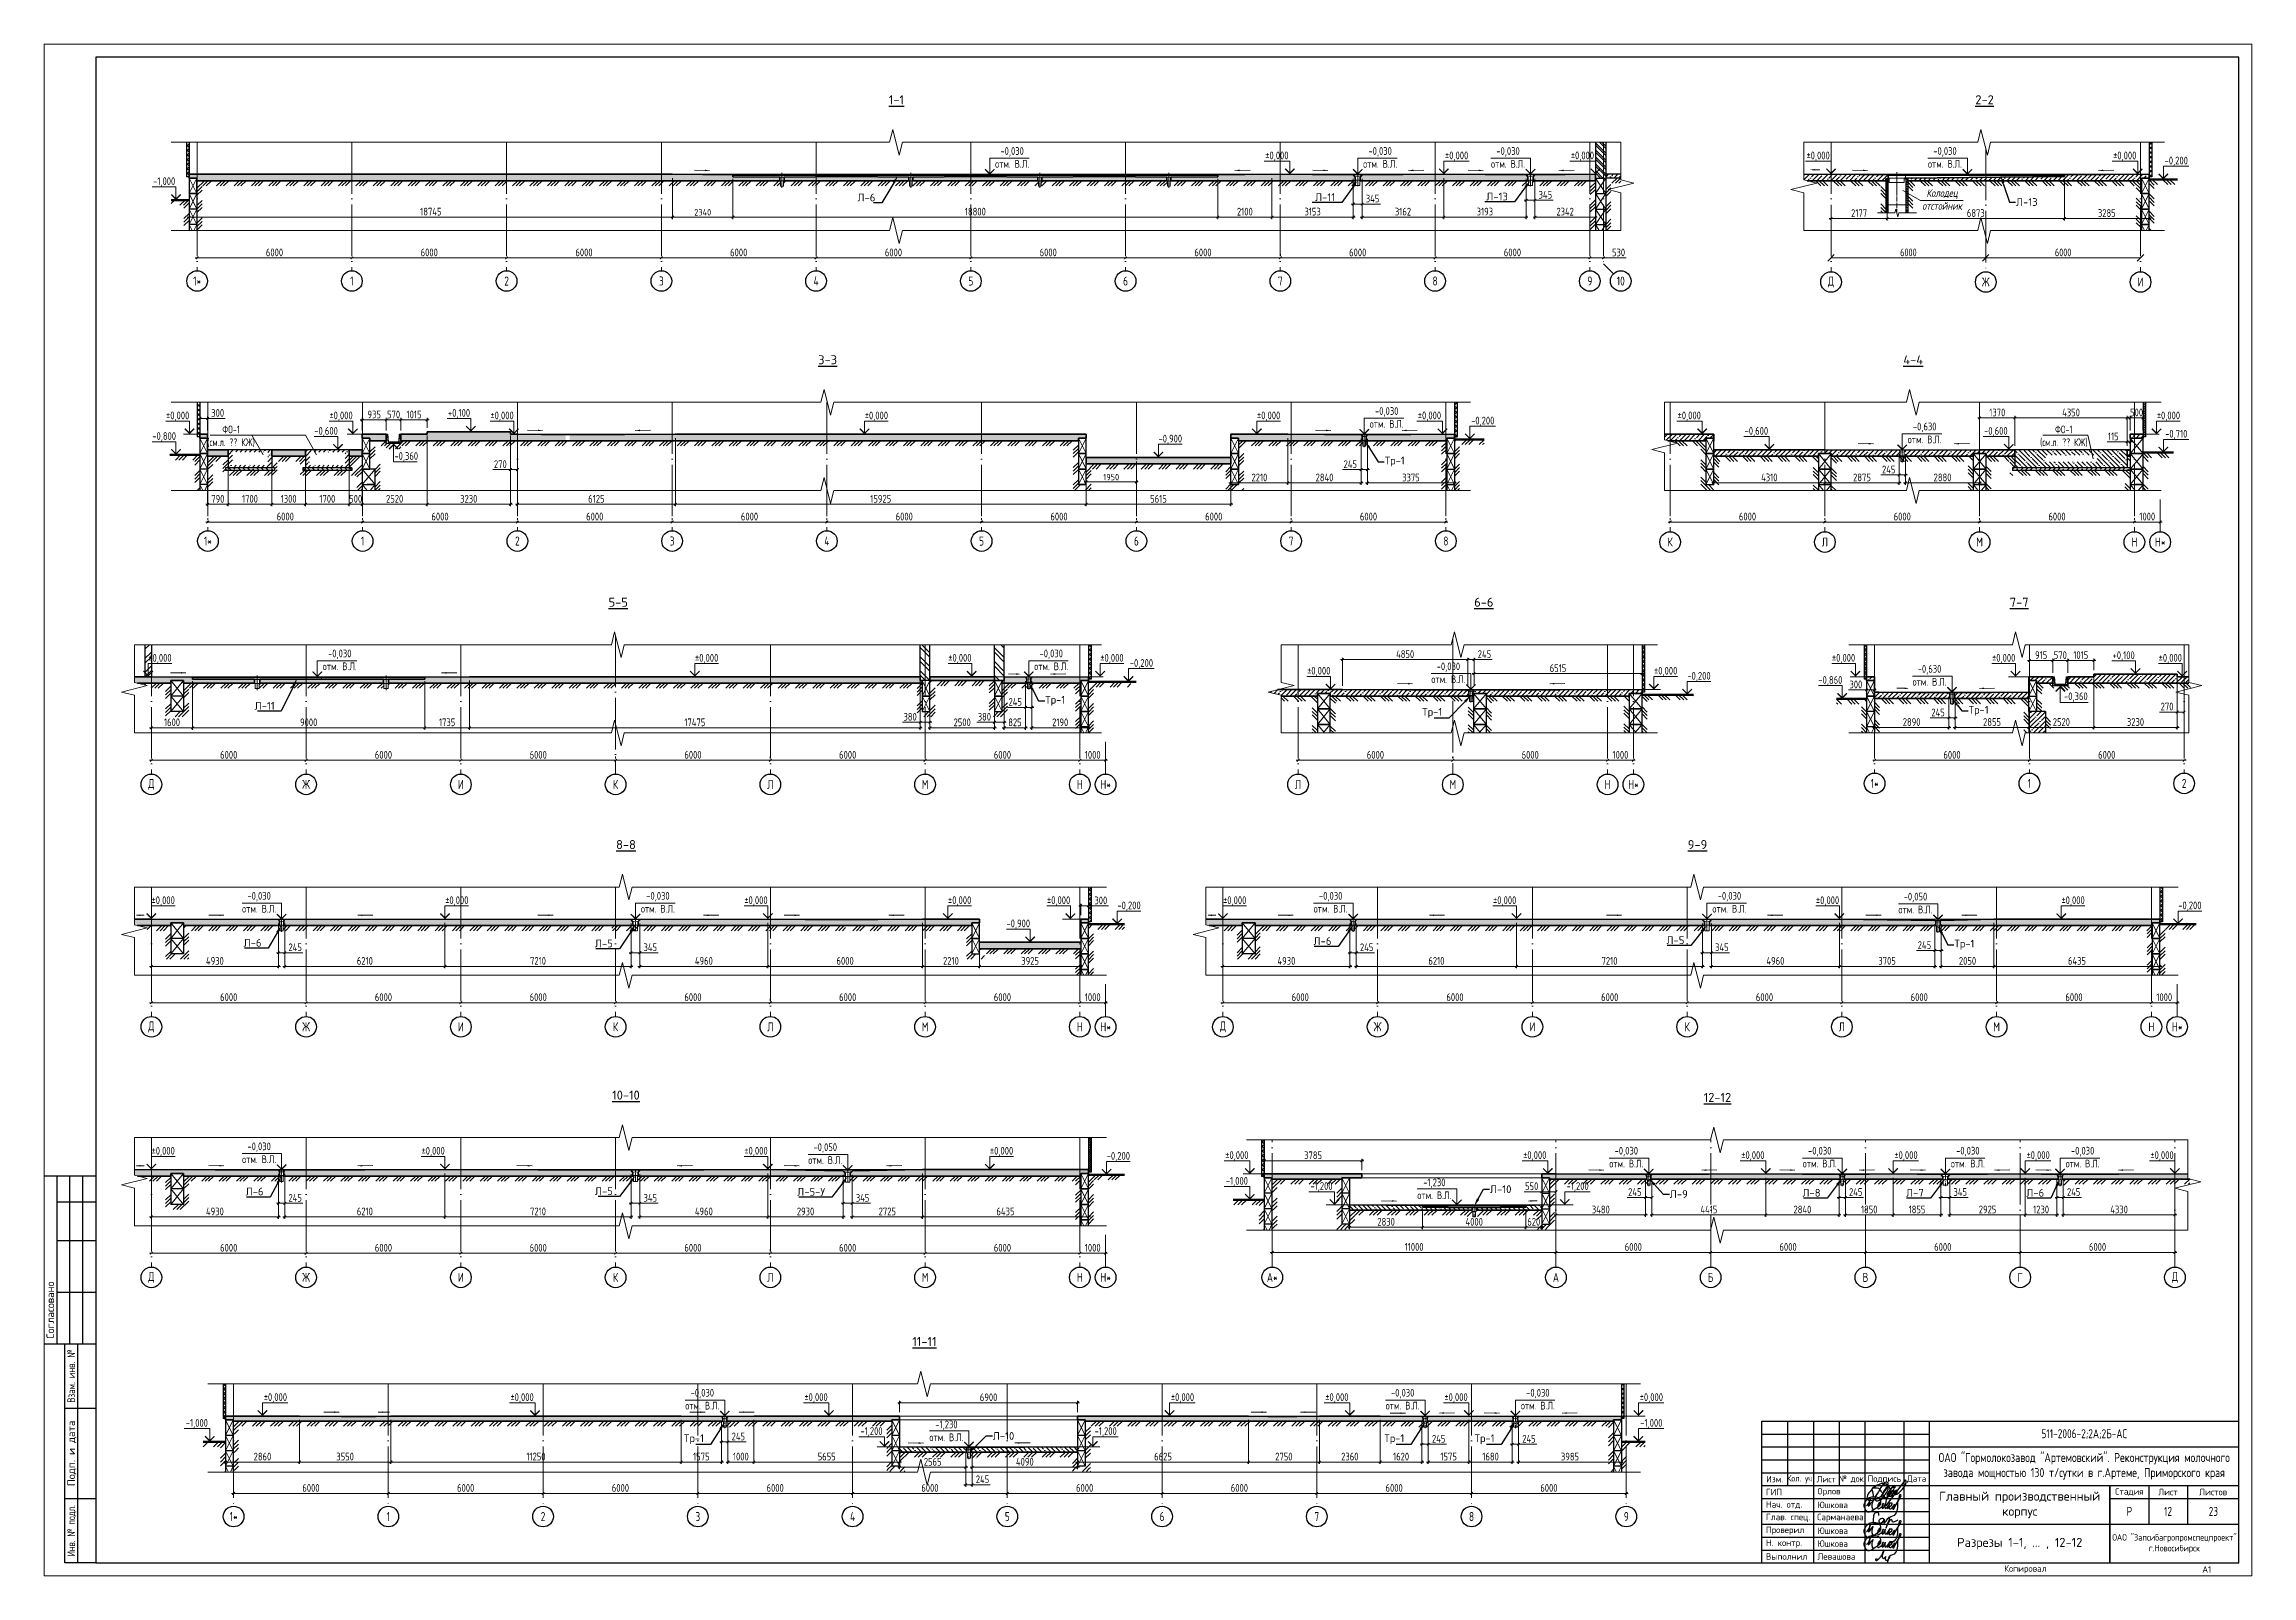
# Model space of a CAD drawing. Extents: x -965262 to 1142518, y -357520 to 71675.
# Drawn here: x 179668 to 265268, y -240088 to -180688 of the extents above; entities that cross this region are included whole.
import ezdxf
from ezdxf import colors
from ezdxf.entities.mleader import LeaderData, LeaderLine
from ezdxf.enums import TextEntityAlignment as Align
from ezdxf.math import Vec2, Vec3

# ---------------------------------------------------------------- set-up
doc = ezdxf.new("R2010")
doc.units = 0
doc.header["$LTSCALE"] = 10
doc.linetypes.add('AM_DIN_G_W050x2', pattern=[6.875, 4.75, -0.875, 0.375, -0.875])
doc.linetypes.add('DOTE', pattern=[2.42, 2, -0.2, 0.02, -0.2])
doc.layers.get('0').update_dxf_attribs({"linetype": 'CONTINUOUS', "lineweight": 30})
doc.layers.get('Defpoints').update_dxf_attribs({"linetype": 'CONTINUOUS'})
for name, color, linetype, lineweight in [('DOTE', 7, 'DOTE', 9), ('полы', 3, 'CONTINUOUS', 35), ('Ростверк', 155, 'CONTINUOUS', 40), ('светиль', 40, 'CONTINUOUS', 30)]:
    doc.layers.add(name, color=color, linetype=linetype, lineweight=lineweight)
doc.styles.add('GOST 2.304', font='isocpeur.ttf', dxfattribs={"width": 0.75, "height": 250})
doc.styles.get("Standard").update_dxf_attribs({"font": 'isocpeur.ttf', "height": 300})
doc.styles.add('ГОСТ 2м', font='isocpeur.ttf', dxfattribs={"width": 0.8, "height": 250})
doc.dimstyles.new('ГОСТ', dxfattribs={"dimscale": 100, "dimtxt": 2.5, "dimasz": 2.5, "dimexe": 1.25, "dimexo": 0.625, "dimtad": 1, "dimdec": 0, "dimtxsty": 'GOST 2.304', "dimblk": 'OBLIQUE', "dimcen": 2.5, "dimclrd": 256, "dimclre": 256, "dimclrt": 256, "dimadec": 0, "dimazin": 0, "dimtfac": 1, "dimtdec": 0, "dimtmove": 0, "dimatfit": 3, "dimldrblk": 'OBLIQUE', "dimfxl": 1.25, "dimlwd": 0, "dimlwe": 0, "dimarcsym": 0})
doc.dimstyles.new('ГОСТ 2м', dxfattribs={"dimtxt": 250, "dimasz": 100, "dimexe": 75, "dimexo": 150, "dimgap": 62.5, "dimtad": 1, "dimdec": 0, "dimtxsty": 'ГОСТ 2м', "dimblk": 'ARCHTICK', "dimcen": 150, "dimdle": 75, "dimclrd": 256, "dimclre": 256, "dimclrt": 256, "dimadec": 0, "dimazin": 0, "dimtfac": 1, "dimtdec": 0, "dimtmove": 0, "dimatfit": 3, "dimldrblk": 'OBLIQUE', "dimfxl": 1, "dimlwd": 15, "dimlwe": 15, "dimarcsym": 0})
pattern_1 = [(45, (1002911.8, -1213912.802), (-4.49012806, 4.49012806), [])]
pattern_2 = [(135, (1002911.8, -1213912.8), (-89.802561, -89.802561), []), (135, (1002911.8, -1213823), (-89.802561, -89.802561), [158.75, -31.75, 0, -31.75])]
pattern_3 = [(45, (-2733454.96, -39518.6), (-89.802561, 89.802561), []), (135, (-2733454.96, -39518.6), (-89.802561, -89.802561), [])]
pattern_4 = [(135, (-2733454.96, -39518.6), (-179.605122, -179.605122), []), (135, (-2733454.96, -39339), (-179.605122, -179.605122), [317.5, -63.5, 0, -63.5])]
pattern_5 = [(45, (-2733454.96, -39518.6), (-179.605122, 179.605122), []), (45, (-2733275.35, -39518.6), (-179.605122, 179.605122), [317.5, -63.5, 0, -63.5])]
pattern_6 = [(45, (-2729092.08, -39518.6), (-179.605122, 179.605122), []), (45, (-2728912.47, -39518.6), (-179.605122, 179.605122), [317.5, -63.5, 0, -63.5])]
pattern_7 = [(45, (-2729323.66, -40018.6), (-179.605122, 179.605122), []), (45, (-2729144.05, -40018.6), (-179.605122, 179.605122), [317.5, -63.5, 0, -63.5])]
pattern_8 = [(135, (-2833967.18, -81793.83), (-179.605122, -179.605122), []), (135, (-2833967.18, -81614.22), (-179.605122, -179.605122), [317.5, -63.5, 0, -63.5])]
pattern_9 = [(45, (-2833967.18, -81793.83), (-89.802561, 89.802561), []), (135, (-2833967.18, -81793.83), (-89.802561, -89.802561), [])]
pattern_10 = [(45, (-2833967.2, -81793.83), (707.10678, -4e-14), [1000]), (45, (-2833817.2, -81793.83), (707.10678, -4e-14), [1000]), (45, (-2833667.2, -81793.83), (707.10678, -4e-14), [1000])]
pattern_11 = [(45, (-2793697.8, -62509.1), (707.10678, -4e-14), [1000]), (45, (-2793547.8, -62509.1), (707.10678, -4e-14), [1000]), (45, (-2793397.8, -62509.1), (707.10678, -4e-14), [1000])]

msp = doc.modelspace()

# ---------------------------------------------------------------- texts
at = {"lineweight": 25, "style": 'GOST 2.304'}
msp.add_text('Согласовано', height=300, rotation=90, dxfattribs=at).set_placement((180055.7, -230887.8, 9801.8))
for s, width, p in [('Взам. инв. №', 0.8, (180717.6, -232337.8, 9801.8)), ('Инв. № подл.', 0.7, (180717.6, -238337.8, 9801.8))]:
    msp.add_text(s, height=300, rotation=90, dxfattribs=dict(at, width=width)).set_placement(p, align=Align.MIDDLE_CENTER)
msp.add_text('Подп. и дата', height=300, rotation=90, dxfattribs=at).set_placement((180717.6, -235337.8, 9801.8), align=Align.MIDDLE_CENTER)
at = {"char_height": 300, "attachment_point": 5, "style": 'GOST 2.304'}
for s, insert, width in [('{\\W0.8;-0,030\\Pотм. В.Л.}', (217200.2, -185082.3, 11321.1), 1670.673), ('{\\W0.8;%%P0,000}', (227465.1, -185037, 11253.1), 1200), ('{\\W0.8;-0,030\\Pотм. В.Л.}', (231469.7, -185082.3, 11253.1), 1670.673), ('{\\W0.8;%%P0,000}', (234434.8, -185037, 11253.1), 1200), ('{\\W0.8;-0,030\\Pотм. В.Л.}', (236428, -185082.3, 11253.1), 1670.673), ('{\\W0.8;%%P0,000}', (239312.6, -185037, 11253.1), 1200), ('{\\W0.8;%%P0,000}', (248450.3, -185039.6, 11147.7), 1200), ('{\\W0.8;-0,030\\Pотм. В.Л.}', (253369.3, -185082.3, 11253.1), 1670.673), ('{\\W0.8;%%P0,000}', (260339.6, -185039.6, 11147.7), 1200), ('{\\W0.8;-0,200}', (262337.3, -185237.1, 9795.8), 1200), ('{\\W0.8;-1,000}', (184321, -186037, 13061.6), 1200), ('{\\W0.8;%%P0,000}', (184844, -195120.4, 13521.3), 1200), ('{\\W0.8;%%P0,000}', (191179.3, -195120.4, 10805), 1200), ('{\\W0.8;+0,100}', (195754.4, -195020.4, 13061.6), 1200), ('{\\W0.8;%%P0,000}', (197422.6, -195120.4, 10572.3), 1200), ('{\\W0.8;%%P0,000}', (211937.4, -195120.4, 10572.3), 1200), ('{\\W0.8;%%P0,000}', (227145.1, -195120.4, 13061.6), 1200), ('{\\W0.8;-0,030\\Pотм. В.Л.}', (231723, -195165.7, 13061.6), 1670.673), ('{\\W0.8;%%P0,000}', (233380.9, -195120.4, 10492.8), 1200), ('{\\W0.8;-0,200}', (235447.5, -195320.4, 10846.6), 1200), ('{\\W0.8;%%P0,000}', (243454.2, -195120.4, 10492.8), 1200), ('{\\W0.8;%%P0,000}', (262033.7, -195120.4, 13061.6), 1200), ('{\\W0.8;-0,800}', (184321, -195920.4, 13061.6), 1200), ('{\\W0.8;-0,600}', (190599.6, -195720.4, 12906.6), 1200), ('{\\W0.8;-0,900}', (223332.6, -196020.4, 13061.6), 1200), ('{\\W0.8;-0,600}', (246056.7, -195720.6, 10669.5), 1200), ('{\\W0.8;-0,630\\Pотм. В.Л.}', (252583.5, -195765.9, 11556.1), 1670.673), ('{\\W0.8;-0,600}', (255342.2, -195720.6, 10669.5), 1200), ('{\\W0.8;-0,710}', (262337.3, -195830.6, 9795.8), 1200), ('{\\W0.8;-0,360}', (193707.8, -196694.6, 23560.6), 1200), ('{\\W0.8;%%P0,000}', (184157.8, -204521.1, 14512.9), 1200), ('{\\W0.8;-0,030\\Pотм. В.Л.}', (191129.1, -204566.4, 14512.9), 1670.673), ('{\\W0.8;%%P0,000}', (205355.3, -204521.1, 13061.6), 1200), ('{\\W0.8;%%P0,000}', (215173, -204521.1, 13061.6), 1200), ('{\\W0.8;-0,030\\Pотм. В.Л.}', (218715.1, -204566.4, 13137.3), 1670.673), ('{\\W0.8;%%P0,000}', (221070, -204521.1, 13061.6), 1200), ('{\\W0.8;-0,200}', (222212.9, -204721.1, 13049.6), 1200), ('{\\W0.8;%%P0,000}', (249436.9, -204520.9, 16683.5), 1200), ('{\\W0.8;%%P0,000}', (255645.9, -204520.9, 9801.6), 1200), ('{\\W0.8;+0,100}', (260297.8, -204420.9, 16321.4), 1200), ('{\\W0.8;%%P0,000}', (262105.6, -204520.9, 9801.6), 1200), ('{\\W0.8;%%P0,000}', (229088.9, -205021.1, 13061.6), 1200), ('{\\W0.8;-0,030\\Pотм. В.Л.}', (234115.7, -205066.4, 9789.8), 1670.673), ('{\\W0.8;%%P0,000}', (242539.3, -205021.1, 9436), 1200), ('{\\W0.8;-0,200}', (243831.6, -205221.1, 9789.8), 1200), ('{\\W0.8;-0,860}', (248925, -205380.9, 16321.4), 1200), ('{\\W0.8;-0,630\\Pотм. В.Л.}', (252771, -205166.3, 16205.1), 1670.673), ('{\\W0.8;-0,360}', (258443.5, -206013.5, 25903.7), 1670.673), ('{\\W0.8;%%P0,000}', (184282.8, -213921.1, 14512.9), 1200), ('{\\W0.8;-0,030\\Pотм. В.Л.}', (188003.9, -213966.4, 13061.6), 1670.673), ('{\\W0.8;%%P0,000}', (195667.8, -213921.1, 13061.6), 1200), ('{\\W0.8;-0,030\\Pотм. В.Л.}', (203465.6, -213966.4, 13061.6), 1670.673), ('{\\W0.8;%%P0,000}', (207267.7, -213921.1, 13061.6), 1200), ('{\\W0.8;%%P0,000}', (215164.5, -213921.1, 13061.6), 1200), ('{\\W0.8;%%P0,000}', (219001.3, -213921.1, 13055.6), 1200), ('{\\W0.8;-0,200}', (221733.1, -214121.1, 13055.6), 1200), ('{\\W0.8;%%P0,000}', (225829.8, -213921.1, 14512.9), 1200), ('{\\W0.8;-0,030\\Pотм. В.Л.}', (229550.9, -213966.4, 13061.6), 1670.673), ('{\\W0.8;%%P0,000}', (236297.7, -213921.1, 13061.6), 1200), ('{\\W0.8;-0,030\\Pотм. В.Л.}', (245012.6, -213966.4, 13061.6), 1670.673), ('{\\W0.8;%%P0,000}', (248815.7, -213921.1, 13061.6), 1200), ('{\\W0.8;-0,050\\Pотм. В.Л.}', (252225.9, -213996.4, 13061.6), 1670.673), ('{\\W0.8;%%P0,000}', (258336.7, -213921.1, 13061.6), 1200), ('{\\W0.8;-0,200}', (262865.3, -214121.1, 13055.6), 1200), ('{\\W0.8;-0,900}', (217438.2, -214821.1, 13140.1), 1200), ('{\\W0.8;-0,030\\Pотм. В.Л.}', (188003.9, -223682.1, 13061.6), 1670.673), ('{\\W0.8;-0,050\\Pотм. В.Л.}', (209953.9, -223712.1, 13061.6), 1670.673), ('{\\W0.8;%%P0,000}', (184282.8, -223636.8, 13061.6), 1200), ('{\\W0.8;%%P0,000}', (194750.7, -223636.8, 13061.6), 1200), ('{\\W0.8;%%P0,000}', (207268.7, -223636.8, 13061.6), 1200), ('{\\W0.8;%%P0,000}', (216789.7, -223636.8, 13061.6), 1200), ('{\\W0.8;-0,200}', (221318.3, -223836.8, 13055.6), 1200), ('{\\W0.8;%%P0,000}', (225912.9, -223805.3, 18155.6), 1200), ('{\\W0.8;%%P0,000}', (237464.4, -223805.3, 18155.6), 1200), ('{\\W0.8;-0,030\\Pотм. В.Л.}', (241014, -223850.6, 14512.9), 1670.673), ('{\\W0.8;%%P0,000}', (245920.2, -223805.3, 14512.9), 1200), ('{\\W0.8;-0,030\\Pотм. В.Л.}', (248513, -223850.6, 14512.9), 1670.673), ('{\\W0.8;%%P0,000}', (251857.8, -223804.7, 14512.9), 1200), ('{\\W0.8;-0,030\\Pотм. В.Л.}', (254255.7, -223850.6, 14512.9), 1670.673), ('{\\W0.8;%%P0,000}', (256981.1, -223804.7, 14512.9), 1200), ('{\\W0.8;-0,030\\Pотм. В.Л.}', (258705.6, -223850.6, 14512.9), 1670.673), ('{\\W0.8;%%P0,000}', (261783.8, -223805.3, 14512.9), 1200), ('{\\W0.8;-1,000}', (225912.9, -224805.3, 18155.6), 1200), ('{\\W0.8;-1,200}', (229194.7, -225005.3, 17652.4), 1200), ('{\\W0.8;-1,230\\Pотм. В.Л.}', (233571.1, -225078.8, 16895.8), 1670.673), ('{\\W0.8;-1,200}', (239126.5, -225005.3, 14512.9), 1200), ('{\\W0.8;%%P0,000}', (188633.4, -233191.5, 16703.6), 1200), ('{\\W0.8;%%P0,000}', (198199, -233191.5, 16833.3), 1200), ('{\\W0.8;-0,030\\Pотм. В.Л.}', (205187.6, -233236.8, 14834), 1670.673), ('{\\W0.8;%%P0,000}', (209596.6, -233191.5, 13787.3), 1200), ('{\\W0.8;%%P0,000}', (223805, -233191.5, 13787.3), 1200), ('{\\W0.8;%%P0,000}', (229790.7, -233191.5, 13826.5), 1200), ('{\\W0.8;-0,030\\Pотм. В.Л.}', (232342, -233236.8, 13061.6), 1670.673), ('{\\W0.8;%%P0,000}', (234411.4, -233191.5, 16321.4), 1200), ('{\\W0.8;-0,030\\Pотм. В.Л.}', (237583.7, -233236.8, 13061.6), 1670.673), ('{\\W0.8;%%P0,000}', (241984.7, -233191.5, 13061.6), 1200), ('{\\W0.8;-1,000}', (185587.8, -234191.5, 13061.6), 1200), ('{\\W0.8;-1,200}', (211746.6, -234507, 13061.6), 1200), ('{\\W0.8;-1,230\\Pотм. В.Л.}', (214653.5, -234465, 13061.6), 1670.673), ('{\\W0.8;-1,200}', (220827, -234507, 13061.6), 1200), ('{\\W0.8;-1,000}', (241984.7, -234191.5, 13061.6), 1200)]:
    msp.add_mtext(s, dxfattribs=dict(at, insert=insert, width=width))
at = {"lineweight": 15, "ltscale": 100, "insert": (253258.7, -186710.1, 9801.8), "char_height": 300, "width": 1333.453, "attachment_point": 5}
msp.add_mtext('{\\fISOCPEUR|b0|i1|c204|p34;\\W0.8;Колодец\\Pотстойник}', dxfattribs=at)
at = {"ltscale": 50, "char_height": 300, "width": 2139.94, "attachment_point": 5, "style": 'GOST 2.304'}
for insert in [(186914.9, -195893.1, 12732.9), (257976.2, -195893.1, 12732.9)]:
    msp.add_mtext('ФО-1\\P(см.л. {\\C1;??} КЖ)', dxfattribs=dict(at, insert=insert))
at = {"color": 0, "insert": (258767.6, -234587.8, 9801.8), "char_height": 350, "attachment_point": 5, "style": 'GOST 2.304'}
msp.add_mtext_dynamic_manual_height_columns('511-2006-2;2А;2Б-АС', width=12000, gutter_width=1500, heights=[0], dxfattribs=at)
at = {"ltscale": 10, "attachment_point": 5, "style": 'GOST 2.304'}
for s, insert, char_height, width in [('{\\W0.8;ОАО "Гормолокозавод "Артемовский". Реконструкция молочного завода мощностью 130 т/сутки в г.Артеме, Приморского края\\W1; }', (258767.6, -235837.8, 9801.8), 350, 12000), ('{\\W1;Главный производственный корпус}', (256267.6, -237337.8, 9801.8), 350, 7000), ('{\\W1;Разрезы 1-1, ... , 12-12}', (256267.6, -238837.8, 9801.8), 350, 7000), ('{\\W0.9;ОАО "Запсибагропромспецпроект"\\Pг.Новосибирск}', (262267.6, -238837.8, 9801.8), 250, 5000)]:
    msp.add_mtext(s, dxfattribs=dict(at, insert=insert, char_height=char_height, width=width))
at = {"style": 'GOST 2.304'}
for s, width, heights, insert, char_height, attachment_point in [('{\\W1;Изм.}', 1000, [0], (246767.6, -236337.8, 9801.8), 250, 5), ('Кол. уч.', 1000, [0], (247767.6, -236337.8, 9801.8), 250, 5), ('{\\W1;Лист}', 1000, [0], (248767.6, -236337.8, 9801.8), 250, 5), ('{\\W0.85;№ док.}', 1000, [0], (249767.6, -236337.8, 9801.8), 250, 5), ('{\\W1;Подпись}', 1500, [0], (251017.6, -236337.8, 9801.8), 250, 5), ('{\\W1;Дата}', 1000, [0], (252267.6, -236337.8, 9801.8), 250, 5), ('{\\W1; ГИП}', 2000, [0], (246267.6, -236837.8, 9801.8), 250, 4), ('{\\W1; Орлов}', 2000, [0], (248267.6, -236837.8, 9801.8), 250, 4), ('{\\W1;Стадия}', 1500, [0], (260517.6, -236837.8, 9801.8), 250, 5), ('{\\W1;Лист}', 1500, [0], (262017.6, -236837.8, 9801.8), 250, 5), ('{\\W1;Листов}', 2000, [0], (263767.6, -236837.8, 9801.8), 250, 5), ('{\\W1; Нач. отд.}', 2000, [0], (246267.6, -237337.8, 9801.8), 250, 4), ('{\\W1; Глав. спец.}', 2000, [0], (246267.6, -237837.8, 9801.8), 250, 4), ('{\\W0.9; \\W1;Сарманаева}', 2000, [500], (248267.6, -237837.8, 9801.8), 250, 4), ('{\\W1; Юшкова}', 2000, [0], (248267.6, -237337.8, 9801.8), 250, 4), ('Р', 1500, [0], (260517.6, -237587.8, 9801.8), 350, 5), ('{\\W1; Проверил}', 2000, [0], (246267.6, -238337.8, 9801.8), 250, 4), ('{\\W1; Н. контр.}', 2000, [0], (246267.6, -238837.8, 9801.8), 250, 4), ('{\\W1; Юшкова}', 2000, [0], (248267.6, -238337.8, 9801.8), 250, 4), ('{\\W1; Юшкова}', 2000, [0], (248267.6, -238837.8, 9801.8), 250, 4), ('{\\W1; Выполнил}', 2000, [0], (246267.6, -239337.8, 9801.8), 250, 4), ('{\\W1; Левашова}', 2000, [0], (248267.6, -239337.8, 9801.8), 250, 4), ('{\\W1; Копировал}', 2000, [0], (255502.5, -239837.8, 9801.8), 250, 4), ('{\\W1;A1}', 2000, [0], (263345.4, -239837.8, 9801.8), 250, 4)]:
    msp.add_mtext_dynamic_manual_height_columns(s, width=width, gutter_width=1500, heights=heights, dxfattribs=dict(at, insert=insert, char_height=char_height, attachment_point=attachment_point))
at = {"color": 1, "char_height": 350, "attachment_point": 5, "style": 'GOST 2.304'}
for s, insert in [('{\\C256;12}', (262017.6, -237587.8, 9801.8)), ('{\\C256;23}', (263776.6, -237587.8, 9801.8))]:
    msp.add_mtext_dynamic_manual_height_columns(s, width=1500, gutter_width=1500, heights=[0], dxfattribs=dict(at, insert=insert))
at = {"layer": 'DOTE', "linetype": 'Continuous', "lineweight": 30, "ltscale": 100, "char_height": 350, "width": 800, "attachment_point": 5, "style": 'GOST 2.304'}
for s, insert in [('{\\W1;\\L\\C5;1-1}', (212714, -182845.1, -7970.9)), ('{\\W1;\\L\\C5;2-2}', (254903.8, -182845.3, -7970.9)), ('Д', (248951.3, -189912.4, 11253.1)), ('Ж', (254951.3, -189912.4, 11253.1)), ('И', (260951.3, -189912.4, 11253.1)), ('{\\W1;\\L\\C5;3-3}', (210046.3, -192928.5, -7970.9)), ('{\\W1;\\L\\C5;4-4}', (252136.5, -192928.7, -7970.9)), ('1*', (186016.6, -199957.1, 9801.8)), ('1', (192016.6, -199957.1, 9801.8)), ('2', (198016.6, -199957.1, 9801.8)), ('3', (204016.6, -199957.1, 9801.8)), ('4', (210016.6, -199957.1, 9801.8)), ('5', (216016.6, -199957.1, 9801.8)), ('6', (222016.6, -199957.1, 9801.8)), ('7', (228016.6, -199957.1, 9801.8)), ('8', (234016.6, -199957.1, 9801.8)), ('К', (242712.7, -199995.8, 11253.1)), ('Л', (248712.7, -199995.8, 11253.1)), ('М', (254712.7, -199995.8, 11253.1)), ('Н', (260712.7, -199995.8, 11253.1)), ('Н*', (261712.7, -199995.8, 11253.1)), ('{\\W1;\\L\\C5;5-5}', (201926.8, -202329.2, -4711.1)), ('{\\W1;\\L\\C5;6-6}', (235489, -202329.2, -7970.9)), ('{\\W1;\\L\\C5;7-7}', (256245.5, -202329.1, -4711.1)), ('Д', (183824.3, -209396.3, 14512.9)), ('Ж', (189824.3, -209396.3, 14512.9)), ('И', (195824.3, -209396.3, 14512.9)), ('К', (201824.3, -209396.3, 14512.9)), ('Л', (207824.3, -209396.3, 14512.9)), ('М', (213824.3, -209396.3, 14512.9)), ('Н', (219824.3, -209396.3, 14512.9)), ('Н*', (220824.3, -209396.3, 14512.9)), ('Л', (228287.1, -209396.3, 11253.1)), ('М', (234287.1, -209396.3, 11253.1)), ('Н', (240287.1, -209396.3, 11253.1)), ('Н*', (241287.1, -209396.3, 11253.1)), ('1*', (250641.9, -209357.6, 13061.6)), ('1', (256641.9, -209357.6, 13061.6)), ('2', (262641.9, -209357.6, 13061.6)), ('{\\W1;\\L\\C5;8-8}', (202226.8, -211729.2, -4711.1)), ('{\\W1;\\L\\C5;9-9}', (243773.8, -211729.2, -4711.1)), ('Д', (183824.3, -218796.3, 14512.9)), ('Ж', (189824.3, -218796.3, 14512.9)), ('И', (195824.3, -218796.3, 14512.9)), ('К', (201824.3, -218796.3, 14512.9)), ('Л', (207824.3, -218796.3, 14512.9)), ('М', (213824.3, -218796.3, 14512.9)), ('Н', (219824.3, -218796.3, 14512.9)), ('Н*', (220824.3, -218796.3, 14512.9)), ('Д', (225371.3, -218796.3, 14512.9)), ('Ж', (231371.3, -218796.3, 14512.9)), ('И', (237371.3, -218796.3, 14512.9)), ('К', (243371.3, -218796.3, 14512.9)), ('Л', (249371.3, -218796.3, 14512.9)), ('М', (255371.3, -218796.3, 14512.9)), ('Н', (261371.3, -218796.3, 14512.9)), ('Н*', (262371.3, -218796.3, 14512.9)), ('{\\W1;\\L\\C5;10-10}', (202226.8, -221445, -4711.1)), ('{\\W1;\\L\\C5;12-12}', (244546.7, -221534.6, -3259.8)), ('Д', (183824.3, -228512.1, 14512.9)), ('Ж', (189824.3, -228512.1, 14512.9)), ('И', (195824.3, -228512.1, 14512.9)), ('К', (201824.3, -228512.1, 14512.9)), ('Л', (207824.3, -228512.1, 14512.9)), ('М', (213824.3, -228512.1, 14512.9)), ('Н', (219824.3, -228512.1, 14512.9)), ('Н*', (220824.3, -228512.1, 14512.9)), ('A*', (227284.8, -228512.1, 14512.9)), ('A', (238284.8, -228512.1, 14512.9)), ('Б', (244284.8, -228512.1, 14512.9)), ('В', (250284.8, -228512.1, 14512.9)), ('Г', (256284.8, -228512.1, 14512.9)), ('Д', (262284.8, -228512.1, 14512.9)), ('{\\W1;\\L\\C5;11-11}', (213799.8, -230999.6, -4711.1)), ('1*', (187012.4, -237787.4, 13061.6)), ('1', (193012.4, -237787.4, 13061.6)), ('2', (199012.4, -237787.4, 13061.6)), ('3', (205012.4, -237787.4, 13061.6)), ('4', (211012.4, -237787.4, 13061.6)), ('5', (217012.4, -237787.4, 13061.6)), ('6', (223012.4, -237787.4, 13061.6)), ('7', (229012.4, -237787.4, 13061.6)), ('8', (235012.4, -237787.4, 13061.6)), ('9', (241012.4, -237787.4, 13061.6))]:
    msp.add_mtext(s, dxfattribs=dict(at, insert=insert))
at = {"layer": 'DOTE', "color": 7, "linetype": 'Continuous', "lineweight": 30, "ltscale": 100, "char_height": 350, "width": 800, "attachment_point": 5, "style": 'GOST 2.304'}
for s, insert in [('1*', (185598.6, -189873.7, 9801.8)), ('1', (191598.6, -189873.7, 9801.8)), ('2', (197598.6, -189873.7, 9801.8)), ('3', (203598.6, -189873.7, 9801.8)), ('4', (209598.6, -189873.7, 9801.8)), ('5', (215598.6, -189873.7, 9801.8)), ('6', (221598.6, -189873.7, 9801.8)), ('7', (227598.6, -189873.7, 9801.8)), ('8', (233598.6, -189873.7, 9801.8)), ('9', (239598.6, -189873.7, 9801.8)), ('10', (240798.6, -189873.7, 9801.8))]:
    msp.add_mtext(s, dxfattribs=dict(at, insert=insert))

# ---------------------------------------------------------------- blocks, each defined once
blk = doc.blocks.new('_ArchTick')
at = {"color": 0, "linetype": 'ByBlock', "lineweight": 0, "const_width": 0.4}
blk.add_lwpolyline([(-0.5, -0.5), (0.5, 0.5)], dxfattribs=at)
blk = doc.blocks.new('*D1515')
at = {"lineweight": 15, "transparency": 16777216}
for p, q in [((239674, -188976), (233524, -188976)), ((233599, -188826), (233599, -188901)), ((239599, -188826), (239599, -188901))]:
    blk.add_line(p, q, dxfattribs=at)
at = {"layer": 'Defpoints', "color": 0, "lineweight": 15, "transparency": 16777216}
for p in [(233599, -188976), (233599, -188976), (239599, -188976)]:
    blk.add_point(p, dxfattribs=at)
at = {"lineweight": 15, "transparency": 16777216, "xscale": 100, "yscale": 100, "zscale": 100, "rotation": 180}
blk.add_blockref('_ArchTick', (233599, -188976), dxfattribs=at)
at = {"lineweight": 15, "transparency": 16777216, "xscale": 100, "yscale": 100, "zscale": 100}
blk.add_blockref('_ArchTick', (239599, -188976), dxfattribs=at)
at = {"lineweight": 15, "transparency": 16777216, "insert": (236599, -188764), "char_height": 250, "attachment_point": 5, "style": 'ГОСТ 2м'}
blk.add_mtext('{\\H1.2x;6000}', dxfattribs=at)
blk = doc.blocks.new('_Oblique')
at = {"color": 0, "linetype": 'ByBlock', "lineweight": -2}
blk.add_line((-0.5, -0.5), (0.5, 0.5), dxfattribs=at)
blk = doc.blocks.new('*D1516')
at = {"lineweight": 15, "transparency": 16777216}
for p, q in [((233674, -188976), (227524, -188976)), ((227599, -188826), (227599, -188901)), ((233599, -188826), (233599, -188901))]:
    blk.add_line(p, q, dxfattribs=at)
at = {"layer": 'Defpoints', "color": 0, "lineweight": 15, "transparency": 16777216}
for p in [(227599, -188976), (227599, -188976), (233599, -188976)]:
    blk.add_point(p, dxfattribs=at)
at = {"lineweight": 15, "transparency": 16777216, "xscale": 100, "yscale": 100, "zscale": 100, "rotation": 180}
blk.add_blockref('_ArchTick', (227599, -188976), dxfattribs=at)
at = {"lineweight": 15, "transparency": 16777216, "xscale": 100, "yscale": 100, "zscale": 100}
blk.add_blockref('_ArchTick', (233599, -188976), dxfattribs=at)
at = {"lineweight": 15, "transparency": 16777216, "insert": (230599, -188764), "char_height": 250, "attachment_point": 5, "style": 'ГОСТ 2м'}
blk.add_mtext('{\\H1.2x;6000}', dxfattribs=at)
blk = doc.blocks.new('*D1517')
at = {"lineweight": 15, "transparency": 16777216}
for p, q in [((227674, -188976), (221524, -188976)), ((221599, -188826), (221599, -188901)), ((227599, -188826), (227599, -188901))]:
    blk.add_line(p, q, dxfattribs=at)
at = {"layer": 'Defpoints', "color": 0, "lineweight": 15, "transparency": 16777216}
for p in [(221599, -188976, -3260), (221599, -188976), (227599, -188976)]:
    blk.add_point(p, dxfattribs=at)
at = {"lineweight": 15, "transparency": 16777216, "xscale": 100, "yscale": 100, "zscale": 100, "rotation": 180}
blk.add_blockref('_ArchTick', (221599, -188976), dxfattribs=at)
at = {"lineweight": 15, "transparency": 16777216, "xscale": 100, "yscale": 100, "zscale": 100}
blk.add_blockref('_ArchTick', (227599, -188976), dxfattribs=at)
at = {"lineweight": 15, "transparency": 16777216, "insert": (224599, -188764), "char_height": 250, "attachment_point": 5, "style": 'ГОСТ 2м'}
blk.add_mtext('{\\H1.2x;6000}', dxfattribs=at)
blk = doc.blocks.new('*D1518')
at = {"lineweight": 15, "transparency": 16777216}
for p, q in [((221674, -188976), (215524, -188976)), ((215599, -188826), (215599, -188901)), ((221599, -188826), (221599, -188901))]:
    blk.add_line(p, q, dxfattribs=at)
at = {"layer": 'Defpoints', "color": 0, "lineweight": 15, "transparency": 16777216}
for p in [(215599, -188976), (215599, -188976), (221599, -188976, 3260)]:
    blk.add_point(p, dxfattribs=at)
at = {"lineweight": 15, "transparency": 16777216, "xscale": 100, "yscale": 100, "zscale": 100, "rotation": 180}
blk.add_blockref('_ArchTick', (215599, -188976), dxfattribs=at)
at = {"lineweight": 15, "transparency": 16777216, "xscale": 100, "yscale": 100, "zscale": 100}
blk.add_blockref('_ArchTick', (221599, -188976), dxfattribs=at)
at = {"lineweight": 15, "transparency": 16777216, "insert": (218599, -188764), "char_height": 250, "attachment_point": 5, "style": 'ГОСТ 2м'}
blk.add_mtext('{\\H1.2x;6000}', dxfattribs=at)
blk = doc.blocks.new('*D1519')
at = {"lineweight": 15, "transparency": 16777216}
for p, q in [((215674, -188976), (209524, -188976)), ((209599, -188826), (209599, -188901)), ((215599, -188826), (215599, -188901))]:
    blk.add_line(p, q, dxfattribs=at)
at = {"layer": 'Defpoints', "color": 0, "lineweight": 15, "transparency": 16777216}
for p in [(209599, -188976), (209599, -188976), (215599, -188976)]:
    blk.add_point(p, dxfattribs=at)
at = {"lineweight": 15, "transparency": 16777216, "xscale": 100, "yscale": 100, "zscale": 100, "rotation": 180}
blk.add_blockref('_ArchTick', (209599, -188976), dxfattribs=at)
at = {"lineweight": 15, "transparency": 16777216, "xscale": 100, "yscale": 100, "zscale": 100}
blk.add_blockref('_ArchTick', (215599, -188976), dxfattribs=at)
at = {"lineweight": 15, "transparency": 16777216, "insert": (212599, -188764), "char_height": 250, "attachment_point": 5, "style": 'ГОСТ 2м'}
blk.add_mtext('{\\H1.2x;6000}', dxfattribs=at)
blk = doc.blocks.new('*D1520')
at = {"lineweight": 15, "transparency": 16777216}
for p, q in [((209674, -188976), (203524, -188976)), ((203599, -188826), (203599, -188901)), ((209599, -188826), (209599, -188901))]:
    blk.add_line(p, q, dxfattribs=at)
at = {"layer": 'Defpoints', "color": 0, "lineweight": 15, "transparency": 16777216}
for p in [(203599, -188976), (203599, -188976), (209599, -188976)]:
    blk.add_point(p, dxfattribs=at)
at = {"lineweight": 15, "transparency": 16777216, "xscale": 100, "yscale": 100, "zscale": 100, "rotation": 180}
blk.add_blockref('_ArchTick', (203599, -188976), dxfattribs=at)
at = {"lineweight": 15, "transparency": 16777216, "xscale": 100, "yscale": 100, "zscale": 100}
blk.add_blockref('_ArchTick', (209599, -188976), dxfattribs=at)
at = {"lineweight": 15, "transparency": 16777216, "insert": (206599, -188764), "char_height": 250, "attachment_point": 5, "style": 'ГОСТ 2м'}
blk.add_mtext('{\\H1.2x;6000}', dxfattribs=at)
blk = doc.blocks.new('*D1521')
at = {"lineweight": 15, "transparency": 16777216}
for p, q in [((203674, -188976), (197524, -188976)), ((197599, -188826), (197599, -188901)), ((203599, -188826), (203599, -188901))]:
    blk.add_line(p, q, dxfattribs=at)
at = {"layer": 'Defpoints', "color": 0, "lineweight": 15, "transparency": 16777216}
for p in [(197599, -188976), (197599, -188976), (203599, -188976)]:
    blk.add_point(p, dxfattribs=at)
at = {"lineweight": 15, "transparency": 16777216, "xscale": 100, "yscale": 100, "zscale": 100, "rotation": 180}
blk.add_blockref('_ArchTick', (197599, -188976), dxfattribs=at)
at = {"lineweight": 15, "transparency": 16777216, "xscale": 100, "yscale": 100, "zscale": 100}
blk.add_blockref('_ArchTick', (203599, -188976), dxfattribs=at)
at = {"lineweight": 15, "transparency": 16777216, "insert": (200599, -188764), "char_height": 250, "attachment_point": 5, "style": 'ГОСТ 2м'}
blk.add_mtext('{\\H1.2x;6000}', dxfattribs=at)
blk = doc.blocks.new('*D1522')
at = {"lineweight": 15, "transparency": 16777216}
for p, q in [((197674, -188976), (191524, -188976)), ((191599, -188826), (191599, -188901)), ((197599, -188826), (197599, -188901))]:
    blk.add_line(p, q, dxfattribs=at)
at = {"layer": 'Defpoints', "color": 0, "lineweight": 15, "transparency": 16777216}
for p in [(191599, -188976), (191599, -188976), (197599, -188976)]:
    blk.add_point(p, dxfattribs=at)
at = {"lineweight": 15, "transparency": 16777216, "xscale": 100, "yscale": 100, "zscale": 100, "rotation": 180}
blk.add_blockref('_ArchTick', (191599, -188976), dxfattribs=at)
at = {"lineweight": 15, "transparency": 16777216, "xscale": 100, "yscale": 100, "zscale": 100}
blk.add_blockref('_ArchTick', (197599, -188976), dxfattribs=at)
at = {"lineweight": 15, "transparency": 16777216, "insert": (194599, -188764), "char_height": 250, "attachment_point": 5, "style": 'ГОСТ 2м'}
blk.add_mtext('{\\H1.2x;6000}', dxfattribs=at)
blk = doc.blocks.new('*D1523')
at = {"lineweight": 15, "transparency": 16777216}
for p, q in [((191674, -188976), (185524, -188976)), ((185599, -188826), (185599, -188901)), ((191599, -188826), (191599, -188901))]:
    blk.add_line(p, q, dxfattribs=at)
at = {"layer": 'Defpoints', "color": 0, "lineweight": 15, "transparency": 16777216}
for p in [(185599, -188976), (185599, -188976), (191599, -188976)]:
    blk.add_point(p, dxfattribs=at)
at = {"lineweight": 15, "transparency": 16777216, "xscale": 100, "yscale": 100, "zscale": 100, "rotation": 180}
blk.add_blockref('_ArchTick', (185599, -188976), dxfattribs=at)
at = {"lineweight": 15, "transparency": 16777216, "xscale": 100, "yscale": 100, "zscale": 100}
blk.add_blockref('_ArchTick', (191599, -188976), dxfattribs=at)
at = {"lineweight": 15, "transparency": 16777216, "insert": (188599, -188764), "char_height": 250, "attachment_point": 5, "style": 'ГОСТ 2м'}
blk.add_mtext('{\\H1.2x;6000}', dxfattribs=at)
blk = doc.blocks.new('*D1524')
at = {"lineweight": 15, "transparency": 16777216}
for p, q in [((239599, -188826), (239599, -188901)), ((239599, -188976), (240204, -188976)), ((240129, -188826), (240129, -188901)), ((240129, -188976), (241003, -188976))]:
    blk.add_line(p, q, dxfattribs=at)
at = {"layer": 'Defpoints', "color": 0, "lineweight": 15, "transparency": 16777216}
for p in [(239599, -188976), (239599, -188976), (240129, -188976)]:
    blk.add_point(p, dxfattribs=at)
at = {"lineweight": 15, "transparency": 16777216, "xscale": 100, "yscale": 100, "zscale": 100, "rotation": 180}
blk.add_blockref('_ArchTick', (239599, -188976), dxfattribs=at)
at = {"lineweight": 15, "transparency": 16777216, "xscale": 100, "yscale": 100, "zscale": 100}
blk.add_blockref('_ArchTick', (240129, -188976), dxfattribs=at)
at = {"lineweight": 15, "transparency": 16777216, "insert": (240712, -188764), "char_height": 250, "attachment_point": 5, "style": 'ГОСТ 2м'}
blk.add_mtext('{\\H1.2x;530}', dxfattribs=at)
blk = doc.blocks.new('*D1560')
at = {"lineweight": 15, "ltscale": 50, "transparency": 16777216}
for p, q in [((185289, -185885), (185289, -187471)), ((204034, -185885), (204034, -187471)), ((185214, -187396), (204109, -187396))]:
    blk.add_line(p, q, dxfattribs=at)
at = {"layer": 'Defpoints', "color": 0, "lineweight": 15, "ltscale": 50, "transparency": 16777216}
for p in [(185289, -185735, 4024), (204034, -185735, -986), (204034, -187396)]:
    blk.add_point(p, dxfattribs=at)
at = {"lineweight": 15, "ltscale": 50, "transparency": 16777216, "xscale": 100, "yscale": 100, "zscale": 100, "rotation": 180}
blk.add_blockref('_ArchTick', (185289, -187396), dxfattribs=at)
at = {"lineweight": 15, "ltscale": 50, "transparency": 16777216, "xscale": 100, "yscale": 100, "zscale": 100}
blk.add_blockref('_ArchTick', (204034, -187396), dxfattribs=at)
at = {"lineweight": 15, "ltscale": 50, "transparency": 16777216, "insert": (194661, -187183), "char_height": 250, "attachment_point": 5, "style": 'ГОСТ 2м'}
blk.add_mtext('{\\H1.2x;18745}', dxfattribs=at)
blk = doc.blocks.new('Л-6-1')
at = {"lineweight": 15, "ltscale": 50}
for p, q in [((-878814, 886211), (-860014, 886211)), ((-878814, 886211), (-878814, 886135)), ((-878814, 886201), (-860014, 886201)), ((-878814, 886181), (-860014, 886181)), ((-878814, 886145), (-876914, 886126)), ((-878814, 886135), (-876994, 886117)), ((-876914, 886211), (-876914, 886126, 3)), ((-874414, 886151), (-876914, 886126)), ((-874414, 886141), (-876834, 886117)), ((-874414, 886211), (-874414, 886141)), ((-874414, 886151), (-871914, 886126)), ((-874414, 886141), (-871994, 886117)), ((-871914, 886211), (-871914, 886126, 3)), ((-869414, 886151), (-871914, 886126)), ((-869414, 886141), (-871834, 886117)), ((-869414, 886211), (-869414, 886141)), ((-869414, 886151), (-866914, 886126)), ((-869414, 886141), (-866994, 886117)), ((-866914, 886211), (-866914, 886126, 3)), ((-864414, 886151), (-866914, 886126)), ((-864414, 886141), (-866834, 886117)), ((-864414, 886211), (-864414, 886141)), ((-864414, 886151), (-861914, 886126)), ((-864414, 886141), (-861994, 886117)), ((-861914, 886211), (-861914, 886126, 3)), ((-860014, 886145), (-861914, 886126)), ((-860014, 886135), (-861834, 886117)), ((-860014, 886211), (-860014, 886135))]:
    blk.add_line(p, q, dxfattribs=at)
at = {"lineweight": 15}
for p, q in [((-876994, 886117), (-876994, 885976)), ((-876834, 885976), (-876994, 885976)), ((-876969, 885976), (-876969, 885774)), ((-876859, 885976), (-876859, 885774)), ((-876834, 886117), (-876834, 885976)), ((-871994, 886117), (-871994, 885976)), ((-871834, 885976), (-871994, 885976)), ((-871969, 885976), (-871969, 885774)), ((-871859, 885976), (-871859, 885774)), ((-871834, 886117), (-871834, 885976)), ((-866994, 886117), (-866994, 885976)), ((-866834, 885976), (-866994, 885976)), ((-866969, 885976), (-866969, 885774)), ((-866859, 885976), (-866859, 885774)), ((-866834, 886117), (-866834, 885976)), ((-861994, 886117), (-861994, 885976)), ((-861834, 885976), (-861994, 885976)), ((-861969, 885976), (-861969, 885774)), ((-861859, 885976), (-861859, 885774)), ((-861834, 886117), (-861834, 885976)), ((-876859, 885774), (-876969, 885774)), ((-871859, 885774), (-871969, 885774)), ((-866859, 885774), (-866969, 885774)), ((-861859, 885774), (-861969, 885774))]:
    blk.add_line(p, q, dxfattribs=at)
for centre in [(-876913, 885741, 3), (-871913, 885741, 3), (-866913, 885741, 3), (-861913, 885741, 3)]:
    blk.add_arc(centre, 385, 78.13775, 102.14873, dxfattribs=at)
at = {"layer": 'DOTE', "ltscale": 5}
for p, q in [((-876914, 886282), (-876914, 885706)), ((-871914, 886282), (-871914, 885706)), ((-866914, 886282), (-866914, 885706)), ((-861914, 886282), (-861914, 885706))]:
    blk.add_line(p, q, dxfattribs=at)
blk = doc.blocks.new('*D1561')
at = {"lineweight": 15, "ltscale": 50, "transparency": 16777216}
for p, q in [((204034, -185885), (204034, -187471)), ((206374, -185905), (206374, -187471)), ((203959, -187396), (206449, -187396))]:
    blk.add_line(p, q, dxfattribs=at)
at = {"layer": 'Defpoints', "color": 0, "lineweight": 15, "ltscale": 50, "transparency": 16777216}
for p in [(204034, -185735, -986), (206374, -185755, 1451), (206374, -187396)]:
    blk.add_point(p, dxfattribs=at)
at = {"lineweight": 15, "ltscale": 50, "transparency": 16777216, "xscale": 100, "yscale": 100, "zscale": 100, "rotation": 180}
blk.add_blockref('_ArchTick', (204034, -187396), dxfattribs=at)
at = {"lineweight": 15, "ltscale": 50, "transparency": 16777216, "xscale": 100, "yscale": 100, "zscale": 100}
blk.add_blockref('_ArchTick', (206374, -187396), dxfattribs=at)
at = {"lineweight": 15, "ltscale": 50, "transparency": 16777216, "insert": (205204, -187208), "char_height": 250, "attachment_point": 5, "style": 'ГОСТ 2м'}
blk.add_mtext('2340', dxfattribs=at)
blk = doc.blocks.new('*D1562')
at = {"lineweight": 15, "ltscale": 50, "transparency": 16777216}
for p, q in [((206374, -185905), (206374, -187471)), ((225174, -185905), (225174, -187471)), ((206299, -187396), (225249, -187396))]:
    blk.add_line(p, q, dxfattribs=at)
at = {"layer": 'Defpoints', "color": 0, "lineweight": 15, "ltscale": 50, "transparency": 16777216}
for p in [(206374, -185755, 1451), (225174, -185755, 1451), (225174, -187396)]:
    blk.add_point(p, dxfattribs=at)
at = {"lineweight": 15, "ltscale": 50, "transparency": 16777216, "xscale": 100, "yscale": 100, "zscale": 100, "rotation": 180}
blk.add_blockref('_ArchTick', (206374, -187396), dxfattribs=at)
at = {"lineweight": 15, "ltscale": 50, "transparency": 16777216, "xscale": 100, "yscale": 100, "zscale": 100}
blk.add_blockref('_ArchTick', (225174, -187396), dxfattribs=at)
at = {"lineweight": 15, "ltscale": 50, "transparency": 16777216, "insert": (215774, -187183), "char_height": 250, "attachment_point": 5, "style": 'ГОСТ 2м'}
blk.add_mtext('{\\H1.2x;18800}', dxfattribs=at)
blk = doc.blocks.new('*D1563')
at = {"lineweight": 15, "ltscale": 50, "transparency": 16777216}
for p, q in [((225174, -185905), (225174, -187471)), ((227274, -185885), (227274, -187471)), ((225099, -187396), (227349, -187396))]:
    blk.add_line(p, q, dxfattribs=at)
at = {"layer": 'Defpoints', "color": 0, "lineweight": 15, "ltscale": 50, "transparency": 16777216}
for p in [(227274, -185735, 1451), (225174, -185755, 1451), (227274, -187396)]:
    blk.add_point(p, dxfattribs=at)
at = {"lineweight": 15, "ltscale": 50, "transparency": 16777216, "xscale": 100, "yscale": 100, "zscale": 100, "rotation": 180}
blk.add_blockref('_ArchTick', (225174, -187396), dxfattribs=at)
at = {"lineweight": 15, "ltscale": 50, "transparency": 16777216, "xscale": 100, "yscale": 100, "zscale": 100}
blk.add_blockref('_ArchTick', (227274, -187396), dxfattribs=at)
at = {"lineweight": 15, "ltscale": 50, "transparency": 16777216, "insert": (226224, -187183), "char_height": 250, "attachment_point": 5, "style": 'ГОСТ 2м'}
blk.add_mtext('{\\H1.2x;2100}', dxfattribs=at)
blk = doc.blocks.new('*D1564')
at = {"lineweight": 15, "ltscale": 50, "transparency": 16777216}
for p, q in [((227274, -185885), (227274, -187471)), ((230426, -185905), (230426, -187471)), ((227199, -187396), (230501, -187396))]:
    blk.add_line(p, q, dxfattribs=at)
at = {"layer": 'Defpoints', "color": 0, "lineweight": 15, "ltscale": 50, "transparency": 16777216}
for p in [(227274, -185735, 1451), (230426, -185755, 1451), (230426, -187396)]:
    blk.add_point(p, dxfattribs=at)
at = {"lineweight": 15, "ltscale": 50, "transparency": 16777216, "xscale": 100, "yscale": 100, "zscale": 100, "rotation": 180}
blk.add_blockref('_ArchTick', (227274, -187396), dxfattribs=at)
at = {"lineweight": 15, "ltscale": 50, "transparency": 16777216, "xscale": 100, "yscale": 100, "zscale": 100}
blk.add_blockref('_ArchTick', (230426, -187396), dxfattribs=at)
at = {"lineweight": 15, "ltscale": 50, "transparency": 16777216, "insert": (228850, -187183), "char_height": 250, "attachment_point": 5, "style": 'ГОСТ 2м'}
blk.add_mtext('{\\H1.2x;3153}', dxfattribs=at)
blk = doc.blocks.new('*D1565')
at = {"lineweight": 15, "ltscale": 50, "transparency": 16777216}
for p, q in [((230771, -185905), (230771, -187471)), ((233934, -185885), (233934, -187471)), ((230696, -187396), (234009, -187396))]:
    blk.add_line(p, q, dxfattribs=at)
at = {"layer": 'Defpoints', "color": 0, "lineweight": 15, "ltscale": 50, "transparency": 16777216}
for p in [(233934, -185735, 1451), (230771, -185755, 1451), (233934, -187396)]:
    blk.add_point(p, dxfattribs=at)
at = {"lineweight": 15, "ltscale": 50, "transparency": 16777216, "xscale": 100, "yscale": 100, "zscale": 100, "rotation": 180}
blk.add_blockref('_ArchTick', (230771, -187396), dxfattribs=at)
at = {"lineweight": 15, "ltscale": 50, "transparency": 16777216, "xscale": 100, "yscale": 100, "zscale": 100}
blk.add_blockref('_ArchTick', (233934, -187396), dxfattribs=at)
at = {"lineweight": 15, "ltscale": 50, "transparency": 16777216, "insert": (232353, -187183), "char_height": 250, "attachment_point": 5, "style": 'ГОСТ 2м'}
blk.add_mtext('{\\H1.2x;3162}', dxfattribs=at)
blk = doc.blocks.new('*D1566')
at = {"lineweight": 15, "ltscale": 50, "transparency": 16777216}
for p, q in [((233934, -185885), (233934, -187471)), ((237126, -185905), (237126, -187471)), ((233859, -187396), (237201, -187396))]:
    blk.add_line(p, q, dxfattribs=at)
at = {"layer": 'Defpoints', "color": 0, "lineweight": 15, "ltscale": 50, "transparency": 16777216}
for p in [(233934, -185735, 1451), (237126, -185755, 1451), (237126, -187396)]:
    blk.add_point(p, dxfattribs=at)
at = {"lineweight": 15, "ltscale": 50, "transparency": 16777216, "xscale": 100, "yscale": 100, "zscale": 100, "rotation": 180}
blk.add_blockref('_ArchTick', (233934, -187396), dxfattribs=at)
at = {"lineweight": 15, "ltscale": 50, "transparency": 16777216, "xscale": 100, "yscale": 100, "zscale": 100}
blk.add_blockref('_ArchTick', (237126, -187396), dxfattribs=at)
at = {"lineweight": 15, "ltscale": 50, "transparency": 16777216, "insert": (235530, -187183), "char_height": 250, "attachment_point": 5, "style": 'ГОСТ 2м'}
blk.add_mtext('{\\H1.2x;3193}', dxfattribs=at)
blk = doc.blocks.new('*D1567')
at = {"lineweight": 15, "ltscale": 50, "transparency": 16777216}
for p, q in [((237471, -185905), (237471, -187471)), ((239814, -185885), (239814, -187471)), ((237396, -187396), (239889, -187396))]:
    blk.add_line(p, q, dxfattribs=at)
at = {"layer": 'Defpoints', "color": 0, "lineweight": 15, "ltscale": 50, "transparency": 16777216}
for p in [(239814, -185735, 1451), (237471, -185755, 1451), (239814, -187396)]:
    blk.add_point(p, dxfattribs=at)
at = {"lineweight": 15, "ltscale": 50, "transparency": 16777216, "xscale": 100, "yscale": 100, "zscale": 100, "rotation": 180}
blk.add_blockref('_ArchTick', (237471, -187396), dxfattribs=at)
at = {"lineweight": 15, "ltscale": 50, "transparency": 16777216, "xscale": 100, "yscale": 100, "zscale": 100}
blk.add_blockref('_ArchTick', (239814, -187396), dxfattribs=at)
at = {"lineweight": 15, "ltscale": 50, "transparency": 16777216, "insert": (238642, -187183), "char_height": 250, "attachment_point": 5, "style": 'ГОСТ 2м'}
blk.add_mtext('{\\H1.2x;2342}', dxfattribs=at)
blk = doc.blocks.new('*D1568')
at = {"lineweight": 15, "ltscale": 50, "transparency": 16777216}
for p, q in [((230426, -185905), (230426, -186966)), ((230771, -185905), (230771, -186966)), ((230351, -186891), (230771, -186891)), ((230771, -186891), (231476, -186891))]:
    blk.add_line(p, q, dxfattribs=at)
at = {"layer": 'Defpoints', "color": 0, "lineweight": 15, "ltscale": 50, "transparency": 16777216}
for p in [(230426, -185755, 1772), (230771, -185755, 1772), (230771, -186891)]:
    blk.add_point(p, dxfattribs=at)
at = {"lineweight": 15, "ltscale": 50, "transparency": 16777216, "xscale": 100, "yscale": 100, "zscale": 100, "rotation": 180}
blk.add_blockref('_ArchTick', (230426, -186891), dxfattribs=at)
at = {"lineweight": 15, "ltscale": 50, "transparency": 16777216, "xscale": 100, "yscale": 100, "zscale": 100}
blk.add_blockref('_ArchTick', (230771, -186891), dxfattribs=at)
at = {"lineweight": 15, "ltscale": 50, "transparency": 16777216, "insert": (231174, -186678), "char_height": 250, "attachment_point": 5, "style": 'ГОСТ 2м'}
blk.add_mtext('{\\H1.2x;345}', dxfattribs=at)
blk = doc.blocks.new('*D1569')
at = {"lineweight": 15, "ltscale": 50, "transparency": 16777216}
for p, q in [((237126, -185905), (237126, -186816)), ((237471, -185905), (237471, -186816)), ((237051, -186741), (237471, -186741)), ((237471, -186741), (238176, -186741))]:
    blk.add_line(p, q, dxfattribs=at)
at = {"layer": 'Defpoints', "color": 0, "lineweight": 15, "ltscale": 50, "transparency": 16777216}
for p in [(237126, -185755, 1772), (237471, -185755, 1772), (237471, -186741)]:
    blk.add_point(p, dxfattribs=at)
at = {"lineweight": 15, "ltscale": 50, "transparency": 16777216, "xscale": 100, "yscale": 100, "zscale": 100, "rotation": 180}
blk.add_blockref('_ArchTick', (237126, -186741), dxfattribs=at)
at = {"lineweight": 15, "ltscale": 50, "transparency": 16777216, "xscale": 100, "yscale": 100, "zscale": 100}
blk.add_blockref('_ArchTick', (237471, -186741), dxfattribs=at)
at = {"lineweight": 15, "ltscale": 50, "transparency": 16777216, "insert": (237874, -186528), "char_height": 250, "attachment_point": 5, "style": 'ГОСТ 2м'}
blk.add_mtext('{\\H1.2x;345}', dxfattribs=at)
blk = doc.blocks.new('*D1525')
at = {"lineweight": 15, "transparency": 16777216}
for p, q in [((183749, -208460), (189899, -208460)), ((183824, -208310), (183824, -208385)), ((189824, -208310), (189824, -208385))]:
    blk.add_line(p, q, dxfattribs=at)
at = {"layer": 'Defpoints', "color": 0, "lineweight": 15, "transparency": 16777216}
for p in [(183824, -208460), (189824, -208460), (189824, -208460)]:
    blk.add_point(p, dxfattribs=at)
at = {"lineweight": 15, "transparency": 16777216, "xscale": 100, "yscale": 100, "zscale": 100, "rotation": 180}
blk.add_blockref('_ArchTick', (183824, -208460), dxfattribs=at)
at = {"lineweight": 15, "transparency": 16777216, "xscale": 100, "yscale": 100, "zscale": 100}
blk.add_blockref('_ArchTick', (189824, -208460), dxfattribs=at)
at = {"lineweight": 15, "transparency": 16777216, "insert": (186824, -208247), "char_height": 250, "attachment_point": 5, "style": 'ГОСТ 2м'}
blk.add_mtext('{\\H1.2x;6000}', dxfattribs=at)
blk = doc.blocks.new('*D1526')
at = {"lineweight": 15, "transparency": 16777216}
for p, q in [((219749, -208460), (220899, -208460)), ((219824, -208310), (219824, -208385)), ((220824, -208310), (220824, -208385))]:
    blk.add_line(p, q, dxfattribs=at)
at = {"layer": 'Defpoints', "color": 0, "lineweight": 15, "transparency": 16777216}
for p in [(219824, -208460), (220824, -208460), (220824, -208460)]:
    blk.add_point(p, dxfattribs=at)
at = {"lineweight": 15, "transparency": 16777216, "xscale": 100, "yscale": 100, "zscale": 100, "rotation": 180}
blk.add_blockref('_ArchTick', (219824, -208460), dxfattribs=at)
at = {"lineweight": 15, "transparency": 16777216, "xscale": 100, "yscale": 100, "zscale": 100}
blk.add_blockref('_ArchTick', (220824, -208460), dxfattribs=at)
at = {"lineweight": 15, "transparency": 16777216, "insert": (220324, -208247), "char_height": 250, "attachment_point": 5, "style": 'ГОСТ 2м'}
blk.add_mtext('{\\H1.2x;1000}', dxfattribs=at)
blk = doc.blocks.new('*D1527')
at = {"lineweight": 15, "transparency": 16777216}
for p, q in [((189749, -208460), (195899, -208460)), ((189824, -208310), (189824, -208385)), ((195824, -208310), (195824, -208385))]:
    blk.add_line(p, q, dxfattribs=at)
at = {"layer": 'Defpoints', "color": 0, "lineweight": 15, "transparency": 16777216}
for p in [(189824, -208460), (195824, -208460), (195824, -208460)]:
    blk.add_point(p, dxfattribs=at)
at = {"lineweight": 15, "transparency": 16777216, "xscale": 100, "yscale": 100, "zscale": 100, "rotation": 180}
blk.add_blockref('_ArchTick', (189824, -208460), dxfattribs=at)
at = {"lineweight": 15, "transparency": 16777216, "xscale": 100, "yscale": 100, "zscale": 100}
blk.add_blockref('_ArchTick', (195824, -208460), dxfattribs=at)
at = {"lineweight": 15, "transparency": 16777216, "insert": (192824, -208247), "char_height": 250, "attachment_point": 5, "style": 'ГОСТ 2м'}
blk.add_mtext('{\\H1.2x;6000}', dxfattribs=at)
blk = doc.blocks.new('*D1528')
at = {"lineweight": 15, "transparency": 16777216}
for p, q in [((195749, -208460), (201899, -208460)), ((195824, -208310), (195824, -208385)), ((201824, -208310), (201824, -208385))]:
    blk.add_line(p, q, dxfattribs=at)
at = {"layer": 'Defpoints', "color": 0, "lineweight": 15, "transparency": 16777216}
for p in [(195824, -208460), (201824, -208460), (201824, -208460)]:
    blk.add_point(p, dxfattribs=at)
at = {"lineweight": 15, "transparency": 16777216, "xscale": 100, "yscale": 100, "zscale": 100, "rotation": 180}
blk.add_blockref('_ArchTick', (195824, -208460), dxfattribs=at)
at = {"lineweight": 15, "transparency": 16777216, "xscale": 100, "yscale": 100, "zscale": 100}
blk.add_blockref('_ArchTick', (201824, -208460), dxfattribs=at)
at = {"lineweight": 15, "transparency": 16777216, "insert": (198824, -208247), "char_height": 250, "attachment_point": 5, "style": 'ГОСТ 2м'}
blk.add_mtext('{\\H1.2x;6000}', dxfattribs=at)
blk = doc.blocks.new('*D1529')
at = {"lineweight": 15, "transparency": 16777216}
for p, q in [((201749, -208460), (207899, -208460)), ((201824, -208310), (201824, -208385)), ((207824, -208310), (207824, -208385))]:
    blk.add_line(p, q, dxfattribs=at)
at = {"layer": 'Defpoints', "color": 0, "lineweight": 15, "transparency": 16777216}
for p in [(201824, -208460), (207824, -208460), (207824, -208460)]:
    blk.add_point(p, dxfattribs=at)
at = {"lineweight": 15, "transparency": 16777216, "xscale": 100, "yscale": 100, "zscale": 100, "rotation": 180}
blk.add_blockref('_ArchTick', (201824, -208460), dxfattribs=at)
at = {"lineweight": 15, "transparency": 16777216, "xscale": 100, "yscale": 100, "zscale": 100}
blk.add_blockref('_ArchTick', (207824, -208460), dxfattribs=at)
at = {"lineweight": 15, "transparency": 16777216, "insert": (204824, -208247), "char_height": 250, "attachment_point": 5, "style": 'ГОСТ 2м'}
blk.add_mtext('{\\H1.2x;6000}', dxfattribs=at)
blk = doc.blocks.new('*D1530')
at = {"lineweight": 15, "transparency": 16777216}
for p, q in [((207749, -208460), (213899, -208460)), ((207824, -208310), (207824, -208385)), ((213824, -208310), (213824, -208385))]:
    blk.add_line(p, q, dxfattribs=at)
at = {"layer": 'Defpoints', "color": 0, "lineweight": 15, "transparency": 16777216}
for p in [(207824, -208460), (213824, -208460), (213824, -208460)]:
    blk.add_point(p, dxfattribs=at)
at = {"lineweight": 15, "transparency": 16777216, "xscale": 100, "yscale": 100, "zscale": 100, "rotation": 180}
blk.add_blockref('_ArchTick', (207824, -208460), dxfattribs=at)
at = {"lineweight": 15, "transparency": 16777216, "xscale": 100, "yscale": 100, "zscale": 100}
blk.add_blockref('_ArchTick', (213824, -208460), dxfattribs=at)
at = {"lineweight": 15, "transparency": 16777216, "insert": (210824, -208247), "char_height": 250, "attachment_point": 5, "style": 'ГОСТ 2м'}
blk.add_mtext('{\\H1.2x;6000}', dxfattribs=at)
blk = doc.blocks.new('*D1531')
at = {"lineweight": 15, "transparency": 16777216}
for p, q in [((213749, -208460), (219899, -208460)), ((213824, -208310), (213824, -208385)), ((219824, -208310), (219824, -208385))]:
    blk.add_line(p, q, dxfattribs=at)
at = {"layer": 'Defpoints', "color": 0, "lineweight": 15, "transparency": 16777216}
for p in [(213824, -208460), (219824, -208460), (219824, -208460)]:
    blk.add_point(p, dxfattribs=at)
at = {"lineweight": 15, "transparency": 16777216, "xscale": 100, "yscale": 100, "zscale": 100, "rotation": 180}
blk.add_blockref('_ArchTick', (213824, -208460), dxfattribs=at)
at = {"lineweight": 15, "transparency": 16777216, "xscale": 100, "yscale": 100, "zscale": 100}
blk.add_blockref('_ArchTick', (219824, -208460), dxfattribs=at)
at = {"lineweight": 15, "transparency": 16777216, "insert": (216824, -208247), "char_height": 250, "attachment_point": 5, "style": 'ГОСТ 2м'}
blk.add_mtext('{\\H1.2x;6000}', dxfattribs=at)
blk = doc.blocks.new('Тр-1-1')
at = {"lineweight": 15, "ltscale": 50}
for p, q in [((-899310, 883741), (-899310, 883731)), ((-899293, 883731), (-899293, 883711)), ((-899273, 883711), (-899273, 883681)), ((-899103, 883711), (-899103, 883681)), ((-899083, 883731), (-899083, 883711)), ((-899065, 883741), (-899065, 883731))]:
    blk.add_line(p, q, dxfattribs=at)
at = {"lineweight": 15, "ltscale": 10}
for p, q in [((-899065, 883741), (-899310, 883741)), ((-899310, 883731), (-899293, 883731)), ((-899293, 883711), (-899273, 883711)), ((-899083, 883711), (-899103, 883711)), ((-899083, 883731), (-899065, 883731))]:
    blk.add_line(p, q, dxfattribs=at)
at = {"lineweight": 15, "ltscale": 2.5}
for p in [(-899273, 883681), (-899103, 883681)]:
    blk.add_line(p, (-899188, 883671), dxfattribs=at)
at = {"lineweight": 15}
for p, q in [((-899268, 883680), (-899268, 883530)), ((-899108, 883530), (-899268, 883530)), ((-899243, 883530), (-899243, 883303)), ((-899133, 883530), (-899133, 883303)), ((-899108, 883680), (-899108, 883530)), ((-899133, 883303), (-899243, 883303))]:
    blk.add_line(p, q, dxfattribs=at)
at = {"layer": 'DOTE', "ltscale": 5}
blk.add_line((-899188, 883789), (-899188, 883265), dxfattribs=at)
blk = doc.blocks.new('Л-11-1')
at = {"lineweight": 15, "ltscale": 50}
for p, q in [((-887723, 879999), (-887723, 879423)), ((-882723, 879999), (-882723, 879423)), ((-890223, 879929), (-881223, 879929)), ((-890223, 879929), (-890223, 879859)), ((-890223, 879919), (-881223, 879919)), ((-890223, 879899), (-881223, 879899)), ((-890223, 879869), (-887723, 879844)), ((-890223, 879859), (-887823, 879835)), ((-887823, 879835), (-887823, 879691)), ((-887823, 879835), (-887823, 879691)), ((-887623, 879691), (-887823, 879691)), ((-887823, 879691), (-887623, 879691)), ((-887803, 879691), (-887803, 879491)), ((-887803, 879691), (-887803, 879491)), ((-887643, 879491), (-887803, 879491)), ((-887803, 879491), (-887643, 879491)), ((-887723, 879929), (-887723, 879841)), ((-887723, 879929), (-887723, 879841)), ((-885223, 879869), (-887723, 879844)), ((-887643, 879691), (-887643, 879491)), ((-887643, 879691), (-887643, 879491)), ((-885223, 879859), (-887623, 879835)), ((-887623, 879835), (-887623, 879691)), ((-887623, 879835), (-887623, 879691)), ((-885223, 879869), (-882723, 879844)), ((-885223, 879859), (-882823, 879835)), ((-882823, 879835), (-882823, 879691)), ((-882823, 879835), (-882823, 879691)), ((-882623, 879691), (-882823, 879691)), ((-882823, 879691), (-882623, 879691)), ((-882803, 879691), (-882803, 879491)), ((-882803, 879691), (-882803, 879491)), ((-882643, 879491), (-882803, 879491)), ((-882803, 879491), (-882643, 879491)), ((-882723, 879929), (-882723, 879841)), ((-882723, 879929), (-882723, 879841)), ((-881223, 879859), (-882723, 879844)), ((-882643, 879691), (-882643, 879491)), ((-882643, 879691), (-882643, 879491)), ((-881223, 879849), (-882623, 879835)), ((-882623, 879835), (-882623, 879691)), ((-882623, 879835), (-882623, 879691))]:
    blk.add_line(p, q, dxfattribs=at)
at = {"lineweight": 15}
for p, q in [((-885223, 879859), (-885223, 879929)), ((-881223, 879849), (-881223, 879929))]:
    blk.add_line(p, q, dxfattribs=at)
at = {"lineweight": 15, "ltscale": 50}
for centre in [(-887723, 879058), (-887723, 879058), (-882723, 879058), (-882723, 879058)]:
    blk.add_arc(centre, 784, 82.66768, 97.33232, dxfattribs=at)
at = {"layer": 'DOTE', "ltscale": 5}
for p, q in [((-887723, 879999), (-887723, 879423)), ((-882723, 879999), (-882723, 879423))]:
    blk.add_line(p, q, dxfattribs=at)
blk = doc.blocks.new('*D1570')
at = {"lineweight": 15, "ltscale": 50, "transparency": 16777216}
for p, q in [((185425, -205389), (185425, -207275)), ((183824, -207050), (183824, -207125)), ((183749, -207200), (185500, -207200))]:
    blk.add_line(p, q, dxfattribs=at)
at = {"layer": 'Defpoints', "color": 0, "lineweight": 15, "ltscale": 50, "transparency": 16777216}
for p in [(185425, -205239, 1451), (183824, -207200), (185425, -207200)]:
    blk.add_point(p, dxfattribs=at)
at = {"lineweight": 15, "ltscale": 50, "transparency": 16777216, "xscale": 100, "yscale": 100, "zscale": 100, "rotation": 180}
blk.add_blockref('_ArchTick', (183824, -207200), dxfattribs=at)
at = {"lineweight": 15, "ltscale": 50, "transparency": 16777216, "xscale": 100, "yscale": 100, "zscale": 100}
blk.add_blockref('_ArchTick', (185425, -207200), dxfattribs=at)
at = {"lineweight": 15, "ltscale": 50, "transparency": 16777216, "insert": (184625, -206987), "char_height": 250, "attachment_point": 5, "style": 'ГОСТ 2м'}
blk.add_mtext('{\\H1.2x;1600}', dxfattribs=at)
blk = doc.blocks.new('*D1571')
at = {"lineweight": 15, "ltscale": 50, "transparency": 16777216}
for p, q in [((185425, -205389), (185425, -207275)), ((194424, -205389), (194424, -207275)), ((185350, -207200), (194499, -207200))]:
    blk.add_line(p, q, dxfattribs=at)
at = {"layer": 'Defpoints', "color": 0, "lineweight": 15, "ltscale": 50, "transparency": 16777216}
for p in [(185425, -205239, 1451), (194424, -205239, 1451), (194424, -207200)]:
    blk.add_point(p, dxfattribs=at)
at = {"lineweight": 15, "ltscale": 50, "transparency": 16777216, "xscale": 100, "yscale": 100, "zscale": 100, "rotation": 180}
blk.add_blockref('_ArchTick', (185425, -207200), dxfattribs=at)
at = {"lineweight": 15, "ltscale": 50, "transparency": 16777216, "xscale": 100, "yscale": 100, "zscale": 100}
blk.add_blockref('_ArchTick', (194424, -207200), dxfattribs=at)
at = {"lineweight": 15, "ltscale": 50, "transparency": 16777216, "insert": (189925, -206987), "char_height": 250, "attachment_point": 5, "style": 'ГОСТ 2м'}
blk.add_mtext('{\\H1.2x;9000}', dxfattribs=at)
blk = doc.blocks.new('*D1572')
at = {"lineweight": 15, "ltscale": 50, "transparency": 16777216}
for p, q in [((194424, -205389), (194424, -207275)), ((196159, -205369), (196159, -207275)), ((194349, -207200), (196234, -207200))]:
    blk.add_line(p, q, dxfattribs=at)
at = {"layer": 'Defpoints', "color": 0, "lineweight": 15, "ltscale": 50, "transparency": 16777216}
for p in [(194424, -205239, 1451), (196159, -205219), (196159, -207200)]:
    blk.add_point(p, dxfattribs=at)
at = {"lineweight": 15, "ltscale": 50, "transparency": 16777216, "xscale": 100, "yscale": 100, "zscale": 100, "rotation": 180}
blk.add_blockref('_ArchTick', (194424, -207200), dxfattribs=at)
at = {"lineweight": 15, "ltscale": 50, "transparency": 16777216, "xscale": 100, "yscale": 100, "zscale": 100}
blk.add_blockref('_ArchTick', (196159, -207200), dxfattribs=at)
at = {"lineweight": 15, "ltscale": 50, "transparency": 16777216, "insert": (195292, -206987), "char_height": 250, "attachment_point": 5, "style": 'ГОСТ 2м'}
blk.add_mtext('{\\H1.2x;1735}', dxfattribs=at)
blk = doc.blocks.new('*D1573')
at = {"lineweight": 15, "ltscale": 50, "transparency": 16777216}
for p, q in [((196159, -205369), (196159, -207275)), ((213634, -205369), (213634, -207275)), ((196084, -207200), (213709, -207200))]:
    blk.add_line(p, q, dxfattribs=at)
at = {"layer": 'Defpoints', "color": 0, "lineweight": 15, "ltscale": 50, "transparency": 16777216}
for p in [(196159, -205219), (213634, -205219), (213634, -207200)]:
    blk.add_point(p, dxfattribs=at)
at = {"lineweight": 15, "ltscale": 50, "transparency": 16777216, "xscale": 100, "yscale": 100, "zscale": 100, "rotation": 180}
blk.add_blockref('_ArchTick', (196159, -207200), dxfattribs=at)
at = {"lineweight": 15, "ltscale": 50, "transparency": 16777216, "xscale": 100, "yscale": 100, "zscale": 100}
blk.add_blockref('_ArchTick', (213634, -207200), dxfattribs=at)
at = {"lineweight": 15, "ltscale": 50, "transparency": 16777216, "insert": (204897, -206987), "char_height": 250, "attachment_point": 5, "style": 'ГОСТ 2м'}
blk.add_mtext('{\\H1.2x;17475}', dxfattribs=at)
blk = doc.blocks.new('*D1574')
at = {"lineweight": 15, "ltscale": 50, "transparency": 16777216}
for p, q in [((214014, -205369), (214014, -207275)), ((216514, -205369), (216514, -207275)), ((213939, -207200), (216589, -207200))]:
    blk.add_line(p, q, dxfattribs=at)
at = {"layer": 'Defpoints', "color": 0, "lineweight": 15, "ltscale": 50, "transparency": 16777216}
for p in [(214014, -205219), (216514, -205219), (216514, -207200)]:
    blk.add_point(p, dxfattribs=at)
at = {"lineweight": 15, "ltscale": 50, "transparency": 16777216, "xscale": 100, "yscale": 100, "zscale": 100, "rotation": 180}
blk.add_blockref('_ArchTick', (214014, -207200), dxfattribs=at)
at = {"lineweight": 15, "ltscale": 50, "transparency": 16777216, "xscale": 100, "yscale": 100, "zscale": 100}
blk.add_blockref('_ArchTick', (216514, -207200), dxfattribs=at)
at = {"lineweight": 15, "ltscale": 50, "transparency": 16777216, "insert": (215264, -206987), "char_height": 250, "attachment_point": 5, "style": 'ГОСТ 2м'}
blk.add_mtext('{\\H1.2x;2500}', dxfattribs=at)
blk = doc.blocks.new('*D1575')
at = {"lineweight": 15, "ltscale": 50, "transparency": 16777216}
for p, q in [((216894, -205369), (216894, -207275)), ((217722, -205389), (217722, -207275)), ((216819, -207200), (217797, -207200))]:
    blk.add_line(p, q, dxfattribs=at)
at = {"layer": 'Defpoints', "color": 0, "lineweight": 15, "ltscale": 50, "transparency": 16777216}
for p in [(216894, -205219, 119), (217722, -205239, 76), (217722, -207200)]:
    blk.add_point(p, dxfattribs=at)
at = {"lineweight": 15, "ltscale": 50, "transparency": 16777216, "xscale": 100, "yscale": 100, "zscale": 100, "rotation": 180}
blk.add_blockref('_ArchTick', (216894, -207200), dxfattribs=at)
at = {"lineweight": 15, "ltscale": 50, "transparency": 16777216, "xscale": 100, "yscale": 100, "zscale": 100}
blk.add_blockref('_ArchTick', (217722, -207200), dxfattribs=at)
at = {"lineweight": 15, "ltscale": 50, "transparency": 16777216, "insert": (217308, -206987), "char_height": 250, "attachment_point": 5, "style": 'ГОСТ 2м'}
blk.add_mtext('{\\H1.2x;825}', dxfattribs=at)
blk = doc.blocks.new('*D1576')
at = {"lineweight": 15, "ltscale": 50, "transparency": 16777216}
for p, q in [((217967, -205389), (217967, -207275)), ((220159, -205369), (220159, -207275)), ((217892, -207200), (220234, -207200))]:
    blk.add_line(p, q, dxfattribs=at)
at = {"layer": 'Defpoints', "color": 0, "lineweight": 15, "ltscale": 50, "transparency": 16777216}
for p in [(217967, -205239, 76), (220159, -205219, -12), (220159, -207200)]:
    blk.add_point(p, dxfattribs=at)
at = {"lineweight": 15, "ltscale": 50, "transparency": 16777216, "xscale": 100, "yscale": 100, "zscale": 100, "rotation": 180}
blk.add_blockref('_ArchTick', (217967, -207200), dxfattribs=at)
at = {"lineweight": 15, "ltscale": 50, "transparency": 16777216, "xscale": 100, "yscale": 100, "zscale": 100}
blk.add_blockref('_ArchTick', (220159, -207200), dxfattribs=at)
at = {"lineweight": 15, "ltscale": 50, "transparency": 16777216, "insert": (219063, -206987), "char_height": 250, "attachment_point": 5, "style": 'ГОСТ 2м'}
blk.add_mtext('{\\H1.2x;2190}', dxfattribs=at)
blk = doc.blocks.new('*D1577')
at = {"lineweight": 15, "ltscale": 50, "transparency": 16777216}
for p, q in [((217722, -205389), (217722, -206482)), ((217967, -205389), (217967, -206482)), ((217722, -206407), (217017, -206407)), ((218042, -206407), (217722, -206407))]:
    blk.add_line(p, q, dxfattribs=at)
at = {"layer": 'Defpoints', "color": 0, "lineweight": 15, "ltscale": 50, "transparency": 16777216}
for p in [(217722, -205239, 76), (217967, -205239, 76), (217722, -206407)]:
    blk.add_point(p, dxfattribs=at)
at = {"lineweight": 15, "ltscale": 50, "transparency": 16777216, "xscale": 100, "yscale": 100, "zscale": 100, "rotation": 180}
blk.add_blockref('_ArchTick', (217722, -206407), dxfattribs=at)
at = {"lineweight": 15, "ltscale": 50, "transparency": 16777216, "xscale": 100, "yscale": 100, "zscale": 100}
blk.add_blockref('_ArchTick', (217967, -206407), dxfattribs=at)
at = {"lineweight": 15, "ltscale": 50, "transparency": 16777216, "insert": (217319, -206195), "char_height": 250, "attachment_point": 5, "style": 'ГОСТ 2м'}
blk.add_mtext('{\\H1.2x;245}', dxfattribs=at)
blk = doc.blocks.new('*D1532')
at = {"lineweight": 0, "transparency": 16777216}
for p, q in [((248951, -188913), (248951, -188851)), ((248951, -188976), (254951, -188976)), ((254951, -188913), (254951, -188851))]:
    blk.add_line(p, q, dxfattribs=at)
at = {"layer": 'Defpoints', "color": 0, "lineweight": 15, "transparency": 16777216}
for p in [(248951, -188976), (254951, -188976), (254951, -188976)]:
    blk.add_point(p, dxfattribs=at)
at = {"lineweight": 0, "transparency": 16777216, "xscale": 250, "yscale": 250, "zscale": 250, "rotation": 180}
blk.add_blockref('_Oblique', (248951, -188976), dxfattribs=at)
at = {"lineweight": 0, "transparency": 16777216, "xscale": 250, "yscale": 250, "zscale": 250}
blk.add_blockref('_Oblique', (254951, -188976), dxfattribs=at)
at = {"lineweight": 15, "transparency": 16777216, "insert": (251951, -188763), "char_height": 250, "attachment_point": 5, "style": 'GOST 2.304'}
blk.add_mtext('{\\H1.2x;6000}', dxfattribs=at)
blk = doc.blocks.new('*D1533')
at = {"lineweight": 0, "transparency": 16777216}
for p, q in [((254951, -188913), (254951, -188851)), ((254951, -188976), (260951, -188976)), ((260951, -188913), (260951, -188851))]:
    blk.add_line(p, q, dxfattribs=at)
at = {"layer": 'Defpoints', "color": 0, "lineweight": 15, "transparency": 16777216}
for p in [(254951, -188976), (260951, -188976), (260951, -188976)]:
    blk.add_point(p, dxfattribs=at)
at = {"lineweight": 0, "transparency": 16777216, "xscale": 250, "yscale": 250, "zscale": 250, "rotation": 180}
blk.add_blockref('_Oblique', (254951, -188976), dxfattribs=at)
at = {"lineweight": 0, "transparency": 16777216, "xscale": 250, "yscale": 250, "zscale": 250}
blk.add_blockref('_Oblique', (260951, -188976), dxfattribs=at)
at = {"lineweight": 15, "transparency": 16777216, "insert": (257951, -188763), "char_height": 250, "attachment_point": 5, "style": 'GOST 2.304'}
blk.add_mtext('{\\H1.2x;6000}', dxfattribs=at)
blk = doc.blocks.new('Л-13-1')
at = {"lineweight": 15, "ltscale": 10}
for p, q in [((-906969, 877038), (-906969, 877028)), ((-906224, 877038), (-906969, 877038)), ((-906224, 877028), (-906969, 877028)), ((-906949, 877028), (-906949, 877008)), ((-906244, 877008), (-906949, 877008)), ((-906932, 877008), (-906932, 876907)), ((-906887, 876906), (-906887, 876738)), ((-906307, 876738), (-906887, 876738)), ((-906307, 876906), (-906307, 876738)), ((-906262, 877008), (-906262, 876907)), ((-906244, 877028), (-906244, 877008)), ((-906224, 877038), (-906224, 877028))]:
    blk.add_line(p, q, dxfattribs=at)
at = {"lineweight": 15, "ltscale": 50}
for p, q in [((-906932, 876907), (-906597, 876903)), ((-906262, 876907), (-906597, 876903)), ((-900097, 876968), (-906262, 876907)), ((-906244, 877008), (-900097, 877008)), ((-906224, 877038), (-900097, 877038)), ((-906224, 877028), (-900097, 877028)), ((-900097, 877038), (-900097, 876968))]:
    blk.add_line(p, q, dxfattribs=at)
at = {"layer": 'DOTE', "ltscale": 5}
blk.add_line((-906597, 877140), (-906597, 876683), dxfattribs=at)
blk = doc.blocks.new('*D1578')
at = {"lineweight": 15, "ltscale": 50, "transparency": 16777216}
for p, q in [((251129, -185905), (251129, -187526)), ((248876, -187451), (251204, -187451)), ((248951, -187301), (248951, -187376))]:
    blk.add_line(p, q, dxfattribs=at)
at = {"layer": 'Defpoints', "color": 0, "lineweight": 15, "ltscale": 50, "transparency": 16777216}
for p in [(251129, -185755, 76), (248951, -187451), (251129, -187451)]:
    blk.add_point(p, dxfattribs=at)
at = {"lineweight": 15, "ltscale": 50, "transparency": 16777216, "xscale": 100, "yscale": 100, "zscale": 100, "rotation": 180}
blk.add_blockref('_ArchTick', (248951, -187451), dxfattribs=at)
at = {"lineweight": 15, "ltscale": 50, "transparency": 16777216, "xscale": 100, "yscale": 100, "zscale": 100}
blk.add_blockref('_ArchTick', (251129, -187451), dxfattribs=at)
at = {"lineweight": 15, "ltscale": 50, "transparency": 16777216, "insert": (250040, -187238), "char_height": 250, "attachment_point": 5, "style": 'ГОСТ 2м'}
blk.add_mtext('{\\H1.2x;2177}', dxfattribs=at)
blk = doc.blocks.new('*D1579')
at = {"lineweight": 15, "ltscale": 50, "transparency": 16777216}
for p, q in [((251129, -185905), (251129, -187526)), ((258001, -185905), (258001, -187526)), ((251054, -187451), (258076, -187451))]:
    blk.add_line(p, q, dxfattribs=at)
at = {"layer": 'Defpoints', "color": 0, "lineweight": 15, "ltscale": 50, "transparency": 16777216}
for p in [(251129, -185755, 76), (258001, -185755, 76), (258001, -187451)]:
    blk.add_point(p, dxfattribs=at)
at = {"lineweight": 15, "ltscale": 50, "transparency": 16777216, "xscale": 100, "yscale": 100, "zscale": 100, "rotation": 180}
blk.add_blockref('_ArchTick', (251129, -187451), dxfattribs=at)
at = {"lineweight": 15, "ltscale": 50, "transparency": 16777216, "xscale": 100, "yscale": 100, "zscale": 100}
blk.add_blockref('_ArchTick', (258001, -187451), dxfattribs=at)
at = {"lineweight": 15, "ltscale": 50, "transparency": 16777216, "insert": (254565, -187238), "char_height": 250, "attachment_point": 5, "style": 'ГОСТ 2м'}
blk.add_mtext('{\\H1.2x;6873}', dxfattribs=at)
blk = doc.blocks.new('*D1580')
at = {"lineweight": 15, "ltscale": 50, "transparency": 16777216}
for p, q in [((258001, -185905), (258001, -187526)), ((261286, -185885), (261286, -187526)), ((257926, -187451), (261361, -187451))]:
    blk.add_line(p, q, dxfattribs=at)
at = {"layer": 'Defpoints', "color": 0, "lineweight": 15, "ltscale": 50, "transparency": 16777216}
for p in [(261286, -185735, -12), (258001, -185755, 76), (261286, -187451)]:
    blk.add_point(p, dxfattribs=at)
at = {"lineweight": 15, "ltscale": 50, "transparency": 16777216, "xscale": 100, "yscale": 100, "zscale": 100, "rotation": 180}
blk.add_blockref('_ArchTick', (258001, -187451), dxfattribs=at)
at = {"lineweight": 15, "ltscale": 50, "transparency": 16777216, "xscale": 100, "yscale": 100, "zscale": 100}
blk.add_blockref('_ArchTick', (261286, -187451), dxfattribs=at)
at = {"lineweight": 15, "ltscale": 50, "transparency": 16777216, "insert": (259644, -187238), "char_height": 250, "attachment_point": 5, "style": 'ГОСТ 2м'}
blk.add_mtext('{\\H1.2x;3285}', dxfattribs=at)
blk = doc.blocks.new('*D1617')
at = {"lineweight": 15, "ltscale": 50, "transparency": 16777216}
for p, q in [((213634, -205369), (213634, -207059)), ((214014, -205369), (214014, -207059)), ((213634, -206984), (212953, -206984)), ((214089, -206984), (213634, -206984))]:
    blk.add_line(p, q, dxfattribs=at)
at = {"layer": 'Defpoints', "color": 0, "lineweight": 15, "ltscale": 50, "transparency": 16777216}
for p in [(213634, -205219), (214014, -205219), (213634, -206984)]:
    blk.add_point(p, dxfattribs=at)
at = {"lineweight": 15, "ltscale": 50, "transparency": 16777216, "xscale": 100, "yscale": 100, "zscale": 100, "rotation": 180}
blk.add_blockref('_ArchTick', (213634, -206984), dxfattribs=at)
at = {"lineweight": 15, "ltscale": 50, "transparency": 16777216, "xscale": 100, "yscale": 100, "zscale": 100}
blk.add_blockref('_ArchTick', (214014, -206984), dxfattribs=at)
at = {"lineweight": 15, "ltscale": 50, "transparency": 16777216, "insert": (213244, -206771), "char_height": 250, "attachment_point": 5, "style": 'ГОСТ 2м'}
blk.add_mtext('{\\H1.2x;380}', dxfattribs=at)
blk = doc.blocks.new('*D1618')
at = {"lineweight": 15, "ltscale": 50, "transparency": 16777216}
for p, q in [((216514, -205369), (216514, -207059)), ((216894, -205369), (216894, -207059)), ((216514, -206984), (215833, -206984)), ((216969, -206984), (216514, -206984))]:
    blk.add_line(p, q, dxfattribs=at)
at = {"layer": 'Defpoints', "color": 0, "lineweight": 15, "ltscale": 50, "transparency": 16777216}
for p in [(216514, -205219), (216894, -205219), (216514, -206984)]:
    blk.add_point(p, dxfattribs=at)
at = {"lineweight": 15, "ltscale": 50, "transparency": 16777216, "xscale": 100, "yscale": 100, "zscale": 100, "rotation": 180}
blk.add_blockref('_ArchTick', (216514, -206984), dxfattribs=at)
at = {"lineweight": 15, "ltscale": 50, "transparency": 16777216, "xscale": 100, "yscale": 100, "zscale": 100}
blk.add_blockref('_ArchTick', (216894, -206984), dxfattribs=at)
at = {"lineweight": 15, "ltscale": 50, "transparency": 16777216, "insert": (216124, -206771), "char_height": 250, "attachment_point": 5, "style": 'ГОСТ 2м'}
blk.add_mtext('{\\H1.2x;380}', dxfattribs=at)
blk = doc.blocks.new('*D1548')
at = {"lineweight": 15, "transparency": 16777216}
for p, q in [((183749, -217860), (189899, -217860)), ((183824, -217710), (183824, -217785)), ((189824, -217710), (189824, -217785))]:
    blk.add_line(p, q, dxfattribs=at)
at = {"layer": 'Defpoints', "color": 0, "lineweight": 15, "transparency": 16777216}
for p in [(183824, -217860), (189824, -217860), (189824, -217860)]:
    blk.add_point(p, dxfattribs=at)
at = {"lineweight": 15, "transparency": 16777216, "xscale": 100, "yscale": 100, "zscale": 100, "rotation": 180}
blk.add_blockref('_ArchTick', (183824, -217860), dxfattribs=at)
at = {"lineweight": 15, "transparency": 16777216, "xscale": 100, "yscale": 100, "zscale": 100}
blk.add_blockref('_ArchTick', (189824, -217860), dxfattribs=at)
at = {"lineweight": 15, "transparency": 16777216, "insert": (186824, -217647), "char_height": 250, "attachment_point": 5, "style": 'ГОСТ 2м'}
blk.add_mtext('{\\H1.2x;6000}', dxfattribs=at)
blk = doc.blocks.new('*D1549')
at = {"lineweight": 15, "transparency": 16777216}
for p, q in [((219749, -217860), (220899, -217860)), ((219824, -217710), (219824, -217785)), ((220824, -217710), (220824, -217785))]:
    blk.add_line(p, q, dxfattribs=at)
at = {"layer": 'Defpoints', "color": 0, "lineweight": 15, "transparency": 16777216}
for p in [(219824, -217860), (220824, -217860), (220824, -217860)]:
    blk.add_point(p, dxfattribs=at)
at = {"lineweight": 15, "transparency": 16777216, "xscale": 100, "yscale": 100, "zscale": 100, "rotation": 180}
blk.add_blockref('_ArchTick', (219824, -217860), dxfattribs=at)
at = {"lineweight": 15, "transparency": 16777216, "xscale": 100, "yscale": 100, "zscale": 100}
blk.add_blockref('_ArchTick', (220824, -217860), dxfattribs=at)
at = {"lineweight": 15, "transparency": 16777216, "insert": (220324, -217647), "char_height": 250, "attachment_point": 5, "style": 'ГОСТ 2м'}
blk.add_mtext('{\\H1.2x;1000}', dxfattribs=at)
blk = doc.blocks.new('*D1550')
at = {"lineweight": 15, "transparency": 16777216}
for p, q in [((189749, -217860), (195899, -217860)), ((189824, -217710), (189824, -217785)), ((195824, -217710), (195824, -217785))]:
    blk.add_line(p, q, dxfattribs=at)
at = {"layer": 'Defpoints', "color": 0, "lineweight": 15, "transparency": 16777216}
for p in [(189824, -217860), (195824, -217860), (195824, -217860)]:
    blk.add_point(p, dxfattribs=at)
at = {"lineweight": 15, "transparency": 16777216, "xscale": 100, "yscale": 100, "zscale": 100, "rotation": 180}
blk.add_blockref('_ArchTick', (189824, -217860), dxfattribs=at)
at = {"lineweight": 15, "transparency": 16777216, "xscale": 100, "yscale": 100, "zscale": 100}
blk.add_blockref('_ArchTick', (195824, -217860), dxfattribs=at)
at = {"lineweight": 15, "transparency": 16777216, "insert": (192824, -217647), "char_height": 250, "attachment_point": 5, "style": 'ГОСТ 2м'}
blk.add_mtext('{\\H1.2x;6000}', dxfattribs=at)
blk = doc.blocks.new('*D1551')
at = {"lineweight": 15, "transparency": 16777216}
for p, q in [((195749, -217860), (201899, -217860)), ((195824, -217710), (195824, -217785)), ((201824, -217710), (201824, -217785))]:
    blk.add_line(p, q, dxfattribs=at)
at = {"layer": 'Defpoints', "color": 0, "lineweight": 15, "transparency": 16777216}
for p in [(195824, -217860), (201824, -217860), (201824, -217860)]:
    blk.add_point(p, dxfattribs=at)
at = {"lineweight": 15, "transparency": 16777216, "xscale": 100, "yscale": 100, "zscale": 100, "rotation": 180}
blk.add_blockref('_ArchTick', (195824, -217860), dxfattribs=at)
at = {"lineweight": 15, "transparency": 16777216, "xscale": 100, "yscale": 100, "zscale": 100}
blk.add_blockref('_ArchTick', (201824, -217860), dxfattribs=at)
at = {"lineweight": 15, "transparency": 16777216, "insert": (198824, -217647), "char_height": 250, "attachment_point": 5, "style": 'ГОСТ 2м'}
blk.add_mtext('{\\H1.2x;6000}', dxfattribs=at)
blk = doc.blocks.new('*D1552')
at = {"lineweight": 15, "transparency": 16777216}
for p, q in [((201749, -217860), (207899, -217860)), ((201824, -217710), (201824, -217785)), ((207824, -217710), (207824, -217785))]:
    blk.add_line(p, q, dxfattribs=at)
at = {"layer": 'Defpoints', "color": 0, "lineweight": 15, "transparency": 16777216}
for p in [(201824, -217860), (207824, -217860), (207824, -217860)]:
    blk.add_point(p, dxfattribs=at)
at = {"lineweight": 15, "transparency": 16777216, "xscale": 100, "yscale": 100, "zscale": 100, "rotation": 180}
blk.add_blockref('_ArchTick', (201824, -217860), dxfattribs=at)
at = {"lineweight": 15, "transparency": 16777216, "xscale": 100, "yscale": 100, "zscale": 100}
blk.add_blockref('_ArchTick', (207824, -217860), dxfattribs=at)
at = {"lineweight": 15, "transparency": 16777216, "insert": (204824, -217647), "char_height": 250, "attachment_point": 5, "style": 'ГОСТ 2м'}
blk.add_mtext('{\\H1.2x;6000}', dxfattribs=at)
blk = doc.blocks.new('*D1553')
at = {"lineweight": 15, "transparency": 16777216}
for p, q in [((207749, -217860), (213899, -217860)), ((207824, -217710), (207824, -217785)), ((213824, -217710), (213824, -217785))]:
    blk.add_line(p, q, dxfattribs=at)
at = {"layer": 'Defpoints', "color": 0, "lineweight": 15, "transparency": 16777216}
for p in [(207824, -217860), (213824, -217860), (213824, -217860)]:
    blk.add_point(p, dxfattribs=at)
at = {"lineweight": 15, "transparency": 16777216, "xscale": 100, "yscale": 100, "zscale": 100, "rotation": 180}
blk.add_blockref('_ArchTick', (207824, -217860), dxfattribs=at)
at = {"lineweight": 15, "transparency": 16777216, "xscale": 100, "yscale": 100, "zscale": 100}
blk.add_blockref('_ArchTick', (213824, -217860), dxfattribs=at)
at = {"lineweight": 15, "transparency": 16777216, "insert": (210824, -217647), "char_height": 250, "attachment_point": 5, "style": 'ГОСТ 2м'}
blk.add_mtext('{\\H1.2x;6000}', dxfattribs=at)
blk = doc.blocks.new('*D1554')
at = {"lineweight": 15, "transparency": 16777216}
for p, q in [((213749, -217860), (219899, -217860)), ((213824, -217710), (213824, -217785)), ((219824, -217710), (219824, -217785))]:
    blk.add_line(p, q, dxfattribs=at)
at = {"layer": 'Defpoints', "color": 0, "lineweight": 15, "transparency": 16777216}
for p in [(213824, -217860), (219824, -217860), (219824, -217860)]:
    blk.add_point(p, dxfattribs=at)
at = {"lineweight": 15, "transparency": 16777216, "xscale": 100, "yscale": 100, "zscale": 100, "rotation": 180}
blk.add_blockref('_ArchTick', (213824, -217860), dxfattribs=at)
at = {"lineweight": 15, "transparency": 16777216, "xscale": 100, "yscale": 100, "zscale": 100}
blk.add_blockref('_ArchTick', (219824, -217860), dxfattribs=at)
at = {"lineweight": 15, "transparency": 16777216, "insert": (216824, -217647), "char_height": 250, "attachment_point": 5, "style": 'ГОСТ 2м'}
blk.add_mtext('{\\H1.2x;6000}', dxfattribs=at)
blk = doc.blocks.new('*D1619')
at = {"lineweight": 15, "ltscale": 50, "transparency": 16777216}
for p, q in [((188997, -214789), (188997, -216527)), ((195209, -214769), (195209, -216527)), ((188922, -216452), (195284, -216452))]:
    blk.add_line(p, q, dxfattribs=at)
at = {"layer": 'Defpoints', "color": 0, "lineweight": 15, "ltscale": 50, "transparency": 16777216}
for p in [(188997, -214639), (195209, -214619), (195209, -216452)]:
    blk.add_point(p, dxfattribs=at)
at = {"lineweight": 15, "ltscale": 50, "transparency": 16777216, "xscale": 100, "yscale": 100, "zscale": 100, "rotation": 180}
blk.add_blockref('_ArchTick', (188997, -216452), dxfattribs=at)
at = {"lineweight": 15, "ltscale": 50, "transparency": 16777216, "xscale": 100, "yscale": 100, "zscale": 100}
blk.add_blockref('_ArchTick', (195209, -216452), dxfattribs=at)
at = {"lineweight": 15, "ltscale": 50, "transparency": 16777216, "insert": (192103, -216239), "char_height": 250, "attachment_point": 5, "style": 'ГОСТ 2м'}
blk.add_mtext('{\\H1.2x;6210}', dxfattribs=at)
blk = doc.blocks.new('*D1620')
at = {"lineweight": 15, "ltscale": 50, "transparency": 16777216}
for p, q in [((195209, -214769), (195209, -216527)), ((202422, -214789), (202422, -216527)), ((195134, -216452), (202497, -216452))]:
    blk.add_line(p, q, dxfattribs=at)
at = {"layer": 'Defpoints', "color": 0, "lineweight": 15, "ltscale": 50, "transparency": 16777216}
for p in [(195209, -214619), (202422, -214639), (202422, -216452)]:
    blk.add_point(p, dxfattribs=at)
at = {"lineweight": 15, "ltscale": 50, "transparency": 16777216, "xscale": 100, "yscale": 100, "zscale": 100, "rotation": 180}
blk.add_blockref('_ArchTick', (195209, -216452), dxfattribs=at)
at = {"lineweight": 15, "ltscale": 50, "transparency": 16777216, "xscale": 100, "yscale": 100, "zscale": 100}
blk.add_blockref('_ArchTick', (202422, -216452), dxfattribs=at)
at = {"lineweight": 15, "ltscale": 50, "transparency": 16777216, "insert": (198816, -216239), "char_height": 250, "attachment_point": 5, "style": 'ГОСТ 2м'}
blk.add_mtext('{\\H1.2x;7210}', dxfattribs=at)
blk = doc.blocks.new('*D1621')
at = {"lineweight": 15, "ltscale": 50, "transparency": 16777216}
for p, q in [((213722, -214769), (213722, -216527)), ((215934, -214769), (215934, -216527)), ((213647, -216452), (216009, -216452))]:
    blk.add_line(p, q, dxfattribs=at)
at = {"layer": 'Defpoints', "color": 0, "lineweight": 15, "ltscale": 50, "transparency": 16777216}
for p in [(213722, -214619), (215934, -214619), (215934, -216452)]:
    blk.add_point(p, dxfattribs=at)
at = {"lineweight": 15, "ltscale": 50, "transparency": 16777216, "xscale": 100, "yscale": 100, "zscale": 100, "rotation": 180}
blk.add_blockref('_ArchTick', (213722, -216452), dxfattribs=at)
at = {"lineweight": 15, "ltscale": 50, "transparency": 16777216, "xscale": 100, "yscale": 100, "zscale": 100}
blk.add_blockref('_ArchTick', (215934, -216452), dxfattribs=at)
at = {"lineweight": 15, "ltscale": 50, "transparency": 16777216, "insert": (214828, -216239), "char_height": 250, "attachment_point": 5, "style": 'ГОСТ 2м'}
blk.add_mtext('{\\H1.2x;2210}', dxfattribs=at)
blk = doc.blocks.new('*D1622')
at = {"lineweight": 15, "ltscale": 50, "transparency": 16777216}
for p, q in [((219784, -214106), (220159, -214106)), ((219859, -214469), (219859, -214031)), ((220159, -214470), (220159, -214031)), ((220159, -214106), (220930, -214106))]:
    blk.add_line(p, q, dxfattribs=at)
at = {"layer": 'Defpoints', "color": 0, "lineweight": 15, "ltscale": 50, "transparency": 16777216}
for p in [(219859, -214619), (220159, -214106), (220159, -214620, -12)]:
    blk.add_point(p, dxfattribs=at)
at = {"lineweight": 15, "ltscale": 50, "transparency": 16777216, "xscale": 100, "yscale": 100, "zscale": 100, "rotation": 180}
blk.add_blockref('_ArchTick', (219859, -214106), dxfattribs=at)
at = {"lineweight": 15, "ltscale": 50, "transparency": 16777216, "xscale": 100, "yscale": 100, "zscale": 100}
blk.add_blockref('_ArchTick', (220159, -214106), dxfattribs=at)
at = {"lineweight": 15, "ltscale": 50, "transparency": 16777216, "insert": (220639, -213893), "char_height": 250, "attachment_point": 5, "style": 'ГОСТ 2м'}
blk.add_mtext('{\\H1.2x;300}', dxfattribs=at)
blk = doc.blocks.new('*D1623')
at = {"lineweight": 15, "ltscale": 50, "transparency": 16777216}
for p, q in [((219934, -216452), (215859, -216452)), ((215934, -216119), (215934, -216527)), ((219859, -215919), (219859, -216527))]:
    blk.add_line(p, q, dxfattribs=at)
at = {"layer": 'Defpoints', "color": 0, "lineweight": 15, "ltscale": 50, "transparency": 16777216}
for p in [(215934, -215969), (215934, -216452), (219859, -215769)]:
    blk.add_point(p, dxfattribs=at)
at = {"lineweight": 15, "ltscale": 50, "transparency": 16777216, "xscale": 100, "yscale": 100, "zscale": 100, "rotation": 180}
blk.add_blockref('_ArchTick', (215934, -216452), dxfattribs=at)
at = {"lineweight": 15, "ltscale": 50, "transparency": 16777216, "xscale": 100, "yscale": 100, "zscale": 100}
blk.add_blockref('_ArchTick', (219859, -216452), dxfattribs=at)
at = {"lineweight": 15, "ltscale": 50, "transparency": 16777216, "insert": (217897, -216239), "char_height": 250, "attachment_point": 5, "style": 'ГОСТ 2м'}
blk.add_mtext('{\\H1.2x;3925}', dxfattribs=at)
blk = doc.blocks.new('*D1624')
at = {"lineweight": 15, "ltscale": 50, "transparency": 16777216}
for p, q in [((202767, -214789), (202767, -216527)), ((207726, -214769), (207726, -216527)), ((202692, -216452), (207801, -216452))]:
    blk.add_line(p, q, dxfattribs=at)
at = {"layer": 'Defpoints', "color": 0, "lineweight": 15, "ltscale": 50, "transparency": 16777216}
for p in [(202767, -214639), (207726, -214619), (207726, -216452)]:
    blk.add_point(p, dxfattribs=at)
at = {"lineweight": 15, "ltscale": 50, "transparency": 16777216, "xscale": 100, "yscale": 100, "zscale": 100, "rotation": 180}
blk.add_blockref('_ArchTick', (202767, -216452), dxfattribs=at)
at = {"lineweight": 15, "ltscale": 50, "transparency": 16777216, "xscale": 100, "yscale": 100, "zscale": 100}
blk.add_blockref('_ArchTick', (207726, -216452), dxfattribs=at)
at = {"lineweight": 15, "ltscale": 50, "transparency": 16777216, "insert": (205247, -216239), "char_height": 250, "attachment_point": 5, "style": 'ГОСТ 2м'}
blk.add_mtext('{\\H1.2x;4960}', dxfattribs=at)
blk = doc.blocks.new('*D1555')
at = {"lineweight": 15, "ltscale": 50, "transparency": 16777216}
for p, q in [((202422, -214789), (202422, -216000)), ((202767, -214789), (202767, -216000)), ((202347, -215925), (202767, -215925)), ((202767, -215925), (203472, -215925))]:
    blk.add_line(p, q, dxfattribs=at)
at = {"layer": 'Defpoints', "color": 0, "lineweight": 15, "ltscale": 50, "transparency": 16777216}
for p in [(202422, -214639, 1772), (202767, -214639, 1772), (202767, -215925)]:
    blk.add_point(p, dxfattribs=at)
at = {"lineweight": 15, "ltscale": 50, "transparency": 16777216, "xscale": 100, "yscale": 100, "zscale": 100, "rotation": 180}
blk.add_blockref('_ArchTick', (202422, -215925), dxfattribs=at)
at = {"lineweight": 15, "ltscale": 50, "transparency": 16777216, "xscale": 100, "yscale": 100, "zscale": 100}
blk.add_blockref('_ArchTick', (202767, -215925), dxfattribs=at)
at = {"lineweight": 15, "ltscale": 50, "transparency": 16777216, "insert": (203170, -215712), "char_height": 250, "attachment_point": 5, "style": 'ГОСТ 2м'}
blk.add_mtext('{\\H1.2x;345}', dxfattribs=at)
blk = doc.blocks.new('*D1556')
at = {"lineweight": 15, "ltscale": 50, "transparency": 16777216}
for p, q in [((188752, -214789), (188752, -215999)), ((188997, -214789), (188997, -215999)), ((188677, -215924), (188997, -215924)), ((188997, -215924), (189702, -215924))]:
    blk.add_line(p, q, dxfattribs=at)
at = {"layer": 'Defpoints', "color": 0, "lineweight": 15, "ltscale": 50, "transparency": 16777216}
for p in [(188752, -214639, 76), (188997, -214639, 76), (188997, -215924)]:
    blk.add_point(p, dxfattribs=at)
at = {"lineweight": 15, "ltscale": 50, "transparency": 16777216, "xscale": 100, "yscale": 100, "zscale": 100, "rotation": 180}
blk.add_blockref('_ArchTick', (188752, -215924), dxfattribs=at)
at = {"lineweight": 15, "ltscale": 50, "transparency": 16777216, "xscale": 100, "yscale": 100, "zscale": 100}
blk.add_blockref('_ArchTick', (188997, -215924), dxfattribs=at)
at = {"lineweight": 15, "ltscale": 50, "transparency": 16777216, "insert": (189400, -215712), "char_height": 250, "attachment_point": 5, "style": 'ГОСТ 2м'}
blk.add_mtext('{\\H1.2x;245}', dxfattribs=at)
blk = doc.blocks.new('*D1557')
at = {"lineweight": 15, "ltscale": 50, "transparency": 16777216}
for p, q in [((183824, -214769), (183824, -216527)), ((188752, -214789), (188752, -216527)), ((183749, -216452), (188827, -216452))]:
    blk.add_line(p, q, dxfattribs=at)
at = {"layer": 'Defpoints', "color": 0, "lineweight": 15, "ltscale": 50, "transparency": 16777216}
for p in [(183824, -214619, 1451), (188752, -214639), (188752, -216452)]:
    blk.add_point(p, dxfattribs=at)
at = {"lineweight": 15, "ltscale": 50, "transparency": 16777216, "xscale": 100, "yscale": 100, "zscale": 100, "rotation": 180}
blk.add_blockref('_ArchTick', (183824, -216452), dxfattribs=at)
at = {"lineweight": 15, "ltscale": 50, "transparency": 16777216, "xscale": 100, "yscale": 100, "zscale": 100}
blk.add_blockref('_ArchTick', (188752, -216452), dxfattribs=at)
at = {"lineweight": 15, "ltscale": 50, "transparency": 16777216, "insert": (186288, -216239), "char_height": 250, "attachment_point": 5, "style": 'ГОСТ 2м'}
blk.add_mtext('{\\H1.2x;4930}', dxfattribs=at)
blk = doc.blocks.new('*D1512')
at = {"lineweight": 15, "transparency": 16777216}
for p, q in [((240212, -208460), (241362, -208460)), ((240287, -208310), (240287, -208385)), ((241287, -208310), (241287, -208385))]:
    blk.add_line(p, q, dxfattribs=at)
at = {"layer": 'Defpoints', "color": 0, "lineweight": 15, "transparency": 16777216}
for p in [(240287, -208460), (241287, -208460), (241287, -208460)]:
    blk.add_point(p, dxfattribs=at)
at = {"lineweight": 15, "transparency": 16777216, "xscale": 100, "yscale": 100, "zscale": 100, "rotation": 180}
blk.add_blockref('_ArchTick', (240287, -208460), dxfattribs=at)
at = {"lineweight": 15, "transparency": 16777216, "xscale": 100, "yscale": 100, "zscale": 100}
blk.add_blockref('_ArchTick', (241287, -208460), dxfattribs=at)
at = {"lineweight": 15, "transparency": 16777216, "insert": (240787, -208247), "char_height": 250, "attachment_point": 5, "style": 'ГОСТ 2м'}
blk.add_mtext('{\\H1.2x;1000}', dxfattribs=at)
blk = doc.blocks.new('*D1513')
at = {"lineweight": 15, "transparency": 16777216}
for p, q in [((228212, -208460), (234362, -208460)), ((228287, -208310), (228287, -208385)), ((234287, -208310), (234287, -208385))]:
    blk.add_line(p, q, dxfattribs=at)
at = {"layer": 'Defpoints', "color": 0, "lineweight": 15, "transparency": 16777216}
for p in [(228287, -208460), (234287, -208460), (234287, -208460)]:
    blk.add_point(p, dxfattribs=at)
at = {"lineweight": 15, "transparency": 16777216, "xscale": 100, "yscale": 100, "zscale": 100, "rotation": 180}
blk.add_blockref('_ArchTick', (228287, -208460), dxfattribs=at)
at = {"lineweight": 15, "transparency": 16777216, "xscale": 100, "yscale": 100, "zscale": 100}
blk.add_blockref('_ArchTick', (234287, -208460), dxfattribs=at)
at = {"lineweight": 15, "transparency": 16777216, "insert": (231287, -208247), "char_height": 250, "attachment_point": 5, "style": 'ГОСТ 2м'}
blk.add_mtext('{\\H1.2x;6000}', dxfattribs=at)
blk = doc.blocks.new('*D1514')
at = {"lineweight": 15, "transparency": 16777216}
for p, q in [((234212, -208460), (240362, -208460)), ((234287, -208310), (234287, -208385)), ((240287, -208310), (240287, -208385))]:
    blk.add_line(p, q, dxfattribs=at)
at = {"layer": 'Defpoints', "color": 0, "lineweight": 15, "transparency": 16777216}
for p in [(234287, -208460), (240287, -208460), (240287, -208460)]:
    blk.add_point(p, dxfattribs=at)
at = {"lineweight": 15, "transparency": 16777216, "xscale": 100, "yscale": 100, "zscale": 100, "rotation": 180}
blk.add_blockref('_ArchTick', (234287, -208460), dxfattribs=at)
at = {"lineweight": 15, "transparency": 16777216, "xscale": 100, "yscale": 100, "zscale": 100}
blk.add_blockref('_ArchTick', (240287, -208460), dxfattribs=at)
at = {"lineweight": 15, "transparency": 16777216, "insert": (237287, -208247), "char_height": 250, "attachment_point": 5, "style": 'ГОСТ 2м'}
blk.add_mtext('{\\H1.2x;6000}', dxfattribs=at)
blk = doc.blocks.new('*D1558')
at = {"lineweight": 15, "ltscale": 50, "transparency": 16777216}
for p, q in [((241697, -205099), (235034, -205099)), ((235109, -205589), (235109, -205024)), ((241622, -205569), (241622, -205024))]:
    blk.add_line(p, q, dxfattribs=at)
at = {"layer": 'Defpoints', "color": 0, "lineweight": 15, "ltscale": 50, "transparency": 16777216}
for p in [(235109, -205099), (235109, -205739, -12), (241622, -205719, -12)]:
    blk.add_point(p, dxfattribs=at)
at = {"lineweight": 15, "ltscale": 50, "transparency": 16777216, "xscale": 100, "yscale": 100, "zscale": 100, "rotation": 180}
blk.add_blockref('_ArchTick', (235109, -205099), dxfattribs=at)
at = {"lineweight": 15, "ltscale": 50, "transparency": 16777216, "xscale": 100, "yscale": 100, "zscale": 100}
blk.add_blockref('_ArchTick', (241622, -205099), dxfattribs=at)
at = {"lineweight": 15, "ltscale": 50, "transparency": 16777216, "insert": (238366, -204887), "char_height": 250, "attachment_point": 5, "style": 'ГОСТ 2м'}
blk.add_mtext('{\\H1.2x;6515}', dxfattribs=at)
blk = doc.blocks.new('*D1559')
at = {"lineweight": 15, "ltscale": 50, "transparency": 16777216}
for p, q in [((234939, -204556), (229937, -204556)), ((230012, -205569), (230012, -204481)), ((234864, -205589), (234864, -204481))]:
    blk.add_line(p, q, dxfattribs=at)
at = {"layer": 'Defpoints', "color": 0, "lineweight": 15, "ltscale": 50, "transparency": 16777216}
for p in [(230012, -204556), (230012, -205719, -12), (234864, -205739, -12)]:
    blk.add_point(p, dxfattribs=at)
at = {"lineweight": 15, "ltscale": 50, "transparency": 16777216, "xscale": 100, "yscale": 100, "zscale": 100, "rotation": 180}
blk.add_blockref('_ArchTick', (230012, -204556), dxfattribs=at)
at = {"lineweight": 15, "ltscale": 50, "transparency": 16777216, "xscale": 100, "yscale": 100, "zscale": 100}
blk.add_blockref('_ArchTick', (234864, -204556), dxfattribs=at)
at = {"lineweight": 15, "ltscale": 50, "transparency": 16777216, "insert": (232438, -204343), "char_height": 250, "attachment_point": 5, "style": 'ГОСТ 2м'}
blk.add_mtext('{\\H1.2x;4850}', dxfattribs=at)
blk = doc.blocks.new('*D1581')
at = {"lineweight": 15, "ltscale": 50, "transparency": 16777216}
for p, q in [((234864, -205589), (234864, -204481)), ((234864, -204556), (235184, -204556)), ((235109, -205589), (235109, -204481)), ((235109, -204556), (235814, -204556))]:
    blk.add_line(p, q, dxfattribs=at)
at = {"layer": 'Defpoints', "color": 0, "lineweight": 15, "ltscale": 50, "transparency": 16777216}
for p in [(234864, -204556), (234864, -205739, 76), (235109, -205739, 76)]:
    blk.add_point(p, dxfattribs=at)
at = {"lineweight": 15, "ltscale": 50, "transparency": 16777216, "xscale": 100, "yscale": 100, "zscale": 100, "rotation": 180}
blk.add_blockref('_ArchTick', (234864, -204556), dxfattribs=at)
at = {"lineweight": 15, "ltscale": 50, "transparency": 16777216, "xscale": 100, "yscale": 100, "zscale": 100}
blk.add_blockref('_ArchTick', (235109, -204556), dxfattribs=at)
at = {"lineweight": 15, "ltscale": 50, "transparency": 16777216, "insert": (235512, -204343), "char_height": 250, "attachment_point": 5, "style": 'ГОСТ 2м'}
blk.add_mtext('{\\H1.2x;245}', dxfattribs=at)
blk = doc.blocks.new('*D1534')
at = {"lineweight": 15, "transparency": 16777216}
for p, q in [((234092, -199220), (227942, -199220)), ((228017, -199070), (228017, -199145)), ((234017, -199070), (234017, -199145))]:
    blk.add_line(p, q, dxfattribs=at)
at = {"layer": 'Defpoints', "color": 0, "lineweight": 15, "transparency": 16777216}
for p in [(228017, -199220), (228017, -199220), (234017, -199220)]:
    blk.add_point(p, dxfattribs=at)
at = {"lineweight": 15, "transparency": 16777216, "xscale": 100, "yscale": 100, "zscale": 100, "rotation": 180}
blk.add_blockref('_ArchTick', (228017, -199220), dxfattribs=at)
at = {"lineweight": 15, "transparency": 16777216, "xscale": 100, "yscale": 100, "zscale": 100}
blk.add_blockref('_ArchTick', (234017, -199220), dxfattribs=at)
at = {"lineweight": 15, "transparency": 16777216, "insert": (231017, -199007), "char_height": 250, "attachment_point": 5, "style": 'ГОСТ 2м'}
blk.add_mtext('{\\H1.2x;6000}', dxfattribs=at)
blk = doc.blocks.new('*D1535')
at = {"lineweight": 15, "transparency": 16777216}
for p, q in [((228092, -199220), (221942, -199220)), ((222017, -199070), (222017, -199145)), ((228017, -199070), (228017, -199145))]:
    blk.add_line(p, q, dxfattribs=at)
at = {"layer": 'Defpoints', "color": 0, "lineweight": 15, "transparency": 16777216}
for p in [(222017, -199220, -3260), (222017, -199220), (228017, -199220)]:
    blk.add_point(p, dxfattribs=at)
at = {"lineweight": 15, "transparency": 16777216, "xscale": 100, "yscale": 100, "zscale": 100, "rotation": 180}
blk.add_blockref('_ArchTick', (222017, -199220), dxfattribs=at)
at = {"lineweight": 15, "transparency": 16777216, "xscale": 100, "yscale": 100, "zscale": 100}
blk.add_blockref('_ArchTick', (228017, -199220), dxfattribs=at)
at = {"lineweight": 15, "transparency": 16777216, "insert": (225017, -199007), "char_height": 250, "attachment_point": 5, "style": 'ГОСТ 2м'}
blk.add_mtext('{\\H1.2x;6000}', dxfattribs=at)
blk = doc.blocks.new('*D1536')
at = {"lineweight": 15, "transparency": 16777216}
for p, q in [((222092, -199220), (215942, -199220)), ((216017, -199070), (216017, -199145)), ((222017, -199070), (222017, -199145))]:
    blk.add_line(p, q, dxfattribs=at)
at = {"layer": 'Defpoints', "color": 0, "lineweight": 15, "transparency": 16777216}
for p in [(216017, -199220), (216017, -199220), (222017, -199220, 3260)]:
    blk.add_point(p, dxfattribs=at)
at = {"lineweight": 15, "transparency": 16777216, "xscale": 100, "yscale": 100, "zscale": 100, "rotation": 180}
blk.add_blockref('_ArchTick', (216017, -199220), dxfattribs=at)
at = {"lineweight": 15, "transparency": 16777216, "xscale": 100, "yscale": 100, "zscale": 100}
blk.add_blockref('_ArchTick', (222017, -199220), dxfattribs=at)
at = {"lineweight": 15, "transparency": 16777216, "insert": (219017, -199007), "char_height": 250, "attachment_point": 5, "style": 'ГОСТ 2м'}
blk.add_mtext('{\\H1.2x;6000}', dxfattribs=at)
blk = doc.blocks.new('*D1537')
at = {"lineweight": 15, "transparency": 16777216}
for p, q in [((216092, -199220), (209942, -199220)), ((210017, -199070), (210017, -199145)), ((216017, -199070), (216017, -199145))]:
    blk.add_line(p, q, dxfattribs=at)
at = {"layer": 'Defpoints', "color": 0, "lineweight": 15, "transparency": 16777216}
for p in [(210017, -199220), (210017, -199220), (216017, -199220)]:
    blk.add_point(p, dxfattribs=at)
at = {"lineweight": 15, "transparency": 16777216, "xscale": 100, "yscale": 100, "zscale": 100, "rotation": 180}
blk.add_blockref('_ArchTick', (210017, -199220), dxfattribs=at)
at = {"lineweight": 15, "transparency": 16777216, "xscale": 100, "yscale": 100, "zscale": 100}
blk.add_blockref('_ArchTick', (216017, -199220), dxfattribs=at)
at = {"lineweight": 15, "transparency": 16777216, "insert": (213017, -199007), "char_height": 250, "attachment_point": 5, "style": 'ГОСТ 2м'}
blk.add_mtext('{\\H1.2x;6000}', dxfattribs=at)
blk = doc.blocks.new('*D1538')
at = {"lineweight": 15, "transparency": 16777216}
for p, q in [((210092, -199220), (203942, -199220)), ((204017, -199070), (204017, -199145)), ((210017, -199070), (210017, -199145))]:
    blk.add_line(p, q, dxfattribs=at)
at = {"layer": 'Defpoints', "color": 0, "lineweight": 15, "transparency": 16777216}
for p in [(204017, -199220), (204017, -199220), (210017, -199220)]:
    blk.add_point(p, dxfattribs=at)
at = {"lineweight": 15, "transparency": 16777216, "xscale": 100, "yscale": 100, "zscale": 100, "rotation": 180}
blk.add_blockref('_ArchTick', (204017, -199220), dxfattribs=at)
at = {"lineweight": 15, "transparency": 16777216, "xscale": 100, "yscale": 100, "zscale": 100}
blk.add_blockref('_ArchTick', (210017, -199220), dxfattribs=at)
at = {"lineweight": 15, "transparency": 16777216, "insert": (207017, -199007), "char_height": 250, "attachment_point": 5, "style": 'ГОСТ 2м'}
blk.add_mtext('{\\H1.2x;6000}', dxfattribs=at)
blk = doc.blocks.new('*D1539')
at = {"lineweight": 15, "transparency": 16777216}
for p, q in [((204092, -199220), (197942, -199220)), ((198017, -199070), (198017, -199145)), ((204017, -199070), (204017, -199145))]:
    blk.add_line(p, q, dxfattribs=at)
at = {"layer": 'Defpoints', "color": 0, "lineweight": 15, "transparency": 16777216}
for p in [(198017, -199220), (198017, -199220), (204017, -199220)]:
    blk.add_point(p, dxfattribs=at)
at = {"lineweight": 15, "transparency": 16777216, "xscale": 100, "yscale": 100, "zscale": 100, "rotation": 180}
blk.add_blockref('_ArchTick', (198017, -199220), dxfattribs=at)
at = {"lineweight": 15, "transparency": 16777216, "xscale": 100, "yscale": 100, "zscale": 100}
blk.add_blockref('_ArchTick', (204017, -199220), dxfattribs=at)
at = {"lineweight": 15, "transparency": 16777216, "insert": (201017, -199007), "char_height": 250, "attachment_point": 5, "style": 'ГОСТ 2м'}
blk.add_mtext('{\\H1.2x;6000}', dxfattribs=at)
blk = doc.blocks.new('*D1540')
at = {"lineweight": 15, "transparency": 16777216}
for p, q in [((198092, -199220), (191942, -199220)), ((192017, -199070), (192017, -199145)), ((198017, -199070), (198017, -199145))]:
    blk.add_line(p, q, dxfattribs=at)
at = {"layer": 'Defpoints', "color": 0, "lineweight": 15, "transparency": 16777216}
for p in [(192017, -199220), (192017, -199220), (198017, -199220)]:
    blk.add_point(p, dxfattribs=at)
at = {"lineweight": 15, "transparency": 16777216, "xscale": 100, "yscale": 100, "zscale": 100, "rotation": 180}
blk.add_blockref('_ArchTick', (192017, -199220), dxfattribs=at)
at = {"lineweight": 15, "transparency": 16777216, "xscale": 100, "yscale": 100, "zscale": 100}
blk.add_blockref('_ArchTick', (198017, -199220), dxfattribs=at)
at = {"lineweight": 15, "transparency": 16777216, "insert": (195017, -199007), "char_height": 250, "attachment_point": 5, "style": 'ГОСТ 2м'}
blk.add_mtext('{\\H1.2x;6000}', dxfattribs=at)
blk = doc.blocks.new('*D1541')
at = {"lineweight": 15, "transparency": 16777216}
for p, q in [((192092, -199220), (185942, -199220)), ((186017, -199070), (186017, -199145)), ((192017, -199070), (192017, -199145))]:
    blk.add_line(p, q, dxfattribs=at)
at = {"layer": 'Defpoints', "color": 0, "lineweight": 15, "transparency": 16777216}
for p in [(186017, -199220), (186017, -199220), (192017, -199220)]:
    blk.add_point(p, dxfattribs=at)
at = {"lineweight": 15, "transparency": 16777216, "xscale": 100, "yscale": 100, "zscale": 100, "rotation": 180}
blk.add_blockref('_ArchTick', (186017, -199220), dxfattribs=at)
at = {"lineweight": 15, "transparency": 16777216, "xscale": 100, "yscale": 100, "zscale": 100}
blk.add_blockref('_ArchTick', (192017, -199220), dxfattribs=at)
at = {"lineweight": 15, "transparency": 16777216, "insert": (189017, -199007), "char_height": 250, "attachment_point": 5, "style": 'ГОСТ 2м'}
blk.add_mtext('{\\H1.2x;6000}', dxfattribs=at)
blk = doc.blocks.new('*D1582')
at = {"lineweight": 15, "ltscale": 50, "transparency": 16777216}
for p, q in [((186007, -196818), (186007, -198608)), ((186797, -196818), (186797, -198608)), ((185932, -198533), (186872, -198533))]:
    blk.add_line(p, q, dxfattribs=at)
at = {"layer": 'Defpoints', "color": 0, "lineweight": 15, "ltscale": 50, "transparency": 16777216}
for p in [(186007, -196668, 3260), (186797, -196668, 3049), (186797, -198533)]:
    blk.add_point(p, dxfattribs=at)
at = {"lineweight": 15, "ltscale": 50, "transparency": 16777216, "xscale": 100, "yscale": 100, "zscale": 100, "rotation": 180}
blk.add_blockref('_ArchTick', (186007, -198533), dxfattribs=at)
at = {"lineweight": 15, "ltscale": 50, "transparency": 16777216, "xscale": 100, "yscale": 100, "zscale": 100}
blk.add_blockref('_ArchTick', (186797, -198533), dxfattribs=at)
at = {"lineweight": 15, "ltscale": 50, "transparency": 16777216, "insert": (186402, -198320), "char_height": 250, "attachment_point": 5, "style": 'ГОСТ 2м'}
blk.add_mtext('{\\H1.2x;790}', dxfattribs=at)
blk = doc.blocks.new('*D1583')
at = {"lineweight": 15, "ltscale": 50, "transparency": 16777216}
for p, q in [((185707, -195668), (185707, -195127)), ((186007, -195668), (186007, -195127)), ((185707, -195202), (186082, -195202)), ((186007, -195202), (186688, -195202))]:
    blk.add_line(p, q, dxfattribs=at)
at = {"layer": 'Defpoints', "color": 0, "lineweight": 15, "ltscale": 50, "transparency": 16777216}
for p in [(185707, -195202), (185707, -195818), (186007, -195818)]:
    blk.add_point(p, dxfattribs=at)
at = {"lineweight": 15, "ltscale": 50, "transparency": 16777216, "xscale": 100, "yscale": 100, "zscale": 100, "rotation": 180}
blk.add_blockref('_ArchTick', (185707, -195202), dxfattribs=at)
at = {"lineweight": 15, "ltscale": 50, "transparency": 16777216, "xscale": 100, "yscale": 100, "zscale": 100}
blk.add_blockref('_ArchTick', (186007, -195202), dxfattribs=at)
at = {"lineweight": 15, "ltscale": 50, "transparency": 16777216, "insert": (186397, -194989), "char_height": 250, "attachment_point": 5, "style": 'ГОСТ 2м'}
blk.add_mtext('{\\H1.2x;300}', dxfattribs=at)
blk = doc.blocks.new('*D1584')
at = {"lineweight": 15, "ltscale": 50, "transparency": 16777216}
for p, q in [((186797, -196818), (186797, -198608)), ((188497, -196818), (188497, -198608)), ((186722, -198533), (188572, -198533))]:
    blk.add_line(p, q, dxfattribs=at)
at = {"layer": 'Defpoints', "color": 0, "lineweight": 15, "ltscale": 50, "transparency": 16777216}
for p in [(186797, -196668, 3049), (188497, -196668, 2458), (188497, -198533)]:
    blk.add_point(p, dxfattribs=at)
at = {"lineweight": 15, "ltscale": 50, "transparency": 16777216, "xscale": 100, "yscale": 100, "zscale": 100, "rotation": 180}
blk.add_blockref('_ArchTick', (186797, -198533), dxfattribs=at)
at = {"lineweight": 15, "ltscale": 50, "transparency": 16777216, "xscale": 100, "yscale": 100, "zscale": 100}
blk.add_blockref('_ArchTick', (188497, -198533), dxfattribs=at)
at = {"lineweight": 15, "ltscale": 50, "transparency": 16777216, "insert": (187647, -198320), "char_height": 250, "attachment_point": 5, "style": 'ГОСТ 2м'}
blk.add_mtext('{\\H1.2x;1700}', dxfattribs=at)
blk = doc.blocks.new('*D1585')
at = {"lineweight": 15, "ltscale": 50, "transparency": 16777216}
for p, q in [((188497, -196818), (188497, -198608)), ((189797, -196818), (189797, -198608)), ((188422, -198533), (189872, -198533))]:
    blk.add_line(p, q, dxfattribs=at)
at = {"layer": 'Defpoints', "color": 0, "lineweight": 15, "ltscale": 50, "transparency": 16777216}
for p in [(188497, -196668, 3260), (189797, -196668, 2458), (189797, -198533)]:
    blk.add_point(p, dxfattribs=at)
at = {"lineweight": 15, "ltscale": 50, "transparency": 16777216, "xscale": 100, "yscale": 100, "zscale": 100, "rotation": 180}
blk.add_blockref('_ArchTick', (188497, -198533), dxfattribs=at)
at = {"lineweight": 15, "ltscale": 50, "transparency": 16777216, "xscale": 100, "yscale": 100, "zscale": 100}
blk.add_blockref('_ArchTick', (189797, -198533), dxfattribs=at)
at = {"lineweight": 15, "ltscale": 50, "transparency": 16777216, "insert": (189147, -198320), "char_height": 250, "attachment_point": 5, "style": 'ГОСТ 2м'}
blk.add_mtext('{\\H1.2x;1300}', dxfattribs=at)
blk = doc.blocks.new('*D1586')
at = {"lineweight": 15, "ltscale": 50, "transparency": 16777216}
for p, q in [((189797, -197268), (189797, -198608)), ((191497, -197268), (191497, -198608)), ((189722, -198533), (191572, -198533))]:
    blk.add_line(p, q, dxfattribs=at)
at = {"layer": 'Defpoints', "color": 0, "lineweight": 15, "ltscale": 50, "transparency": 16777216}
for p in [(189797, -197118, 3260), (191497, -197118, 3260), (191497, -198533)]:
    blk.add_point(p, dxfattribs=at)
at = {"lineweight": 15, "ltscale": 50, "transparency": 16777216, "xscale": 100, "yscale": 100, "zscale": 100, "rotation": 180}
blk.add_blockref('_ArchTick', (189797, -198533), dxfattribs=at)
at = {"lineweight": 15, "ltscale": 50, "transparency": 16777216, "xscale": 100, "yscale": 100, "zscale": 100}
blk.add_blockref('_ArchTick', (191497, -198533), dxfattribs=at)
at = {"lineweight": 15, "ltscale": 50, "transparency": 16777216, "insert": (190647, -198320), "char_height": 250, "attachment_point": 5, "style": 'ГОСТ 2м'}
blk.add_mtext('{\\H1.2x;1700}', dxfattribs=at)
blk = doc.blocks.new('*D1587')
at = {"lineweight": 15, "ltscale": 50, "transparency": 16777216}
for p, q in [((191497, -196568), (191497, -198608)), ((191997, -196568), (191997, -198608)), ((191422, -198533), (192072, -198533))]:
    blk.add_line(p, q, dxfattribs=at)
at = {"layer": 'Defpoints', "color": 0, "lineweight": 15, "ltscale": 50, "transparency": 16777216}
for p in [(191497, -196418, 2477), (191997, -196418, 2343), (191997, -198533)]:
    blk.add_point(p, dxfattribs=at)
at = {"lineweight": 15, "ltscale": 50, "transparency": 16777216, "xscale": 100, "yscale": 100, "zscale": 100, "rotation": 180}
blk.add_blockref('_ArchTick', (191497, -198533), dxfattribs=at)
at = {"lineweight": 15, "ltscale": 50, "transparency": 16777216, "xscale": 100, "yscale": 100, "zscale": 100}
blk.add_blockref('_ArchTick', (191997, -198533), dxfattribs=at)
at = {"lineweight": 15, "ltscale": 50, "transparency": 16777216, "insert": (191747, -198320), "char_height": 250, "attachment_point": 5, "style": 'ГОСТ 2м'}
blk.add_mtext('{\\H1.2x;500}', dxfattribs=at)
blk = doc.blocks.new('*D1588')
at = {"lineweight": 15, "ltscale": 50, "transparency": 16777216}
for p, q in [((191997, -195968), (191997, -198608)), ((194517, -195968), (194517, -198608)), ((191922, -198533), (194592, -198533))]:
    blk.add_line(p, q, dxfattribs=at)
at = {"layer": 'Defpoints', "color": 0, "lineweight": 15, "ltscale": 50, "transparency": 16777216}
for p in [(191997, -195818, 3260), (194517, -195818, 1670), (194517, -198533)]:
    blk.add_point(p, dxfattribs=at)
at = {"lineweight": 15, "ltscale": 50, "transparency": 16777216, "xscale": 100, "yscale": 100, "zscale": 100, "rotation": 180}
blk.add_blockref('_ArchTick', (191997, -198533), dxfattribs=at)
at = {"lineweight": 15, "ltscale": 50, "transparency": 16777216, "xscale": 100, "yscale": 100, "zscale": 100}
blk.add_blockref('_ArchTick', (194517, -198533), dxfattribs=at)
at = {"lineweight": 15, "ltscale": 50, "transparency": 16777216, "insert": (193257, -198320), "char_height": 250, "attachment_point": 5, "style": 'ГОСТ 2м'}
blk.add_mtext('{\\H1.2x;2520}', dxfattribs=at)
blk = doc.blocks.new('*D1589')
at = {"lineweight": 15, "ltscale": 50, "transparency": 16777216}
for p, q in [((194517, -195868), (194517, -198608)), ((197746, -195868), (197746, -198608)), ((194442, -198533), (197821, -198533))]:
    blk.add_line(p, q, dxfattribs=at)
at = {"layer": 'Defpoints', "color": 0, "lineweight": 15, "ltscale": 50, "transparency": 16777216}
for p in [(194517, -195718, 3260), (197746, -195718, 3260), (197746, -198533)]:
    blk.add_point(p, dxfattribs=at)
at = {"lineweight": 15, "ltscale": 50, "transparency": 16777216, "xscale": 100, "yscale": 100, "zscale": 100, "rotation": 180}
blk.add_blockref('_ArchTick', (194517, -198533), dxfattribs=at)
at = {"lineweight": 15, "ltscale": 50, "transparency": 16777216, "xscale": 100, "yscale": 100, "zscale": 100}
blk.add_blockref('_ArchTick', (197746, -198533), dxfattribs=at)
at = {"lineweight": 15, "ltscale": 50, "transparency": 16777216, "insert": (196131, -198320), "char_height": 250, "attachment_point": 5, "style": 'ГОСТ 2м'}
blk.add_mtext('{\\H1.2x;3230}', dxfattribs=at)
blk = doc.blocks.new('*D1590')
at = {"lineweight": 15, "ltscale": 50, "transparency": 16777216}
for p, q in [((197746, -195868), (197746, -197263)), ((198017, -195968), (198017, -197263)), ((197746, -197188), (197065, -197188)), ((198017, -197188), (197671, -197188))]:
    blk.add_line(p, q, dxfattribs=at)
at = {"layer": 'Defpoints', "color": 0, "lineweight": 15, "ltscale": 50, "transparency": 16777216}
for p in [(197746, -195718, 3260), (198017, -195818, 734), (198017, -197188)]:
    blk.add_point(p, dxfattribs=at)
at = {"lineweight": 15, "ltscale": 50, "transparency": 16777216, "xscale": 100, "yscale": 100, "zscale": 100, "rotation": 180}
blk.add_blockref('_ArchTick', (197746, -197188), dxfattribs=at)
at = {"lineweight": 15, "ltscale": 50, "transparency": 16777216, "xscale": 100, "yscale": 100, "zscale": 100}
blk.add_blockref('_ArchTick', (198017, -197188), dxfattribs=at)
at = {"lineweight": 15, "ltscale": 50, "transparency": 16777216, "insert": (197355, -196976), "char_height": 250, "attachment_point": 5, "style": 'ГОСТ 2м'}
blk.add_mtext('{\\H1.2x;270}', dxfattribs=at)
blk = doc.blocks.new('*D1591')
at = {"lineweight": 15, "ltscale": 50, "transparency": 16777216}
for p, q in [((198017, -195968), (198017, -198608)), ((204142, -195968), (204142, -198608)), ((197942, -198533), (204217, -198533))]:
    blk.add_line(p, q, dxfattribs=at)
at = {"layer": 'Defpoints', "color": 0, "lineweight": 15, "ltscale": 50, "transparency": 16777216}
for p in [(198017, -195818, 734), (204142, -195818, 3260), (204142, -198533)]:
    blk.add_point(p, dxfattribs=at)
at = {"lineweight": 15, "ltscale": 50, "transparency": 16777216, "xscale": 100, "yscale": 100, "zscale": 100, "rotation": 180}
blk.add_blockref('_ArchTick', (198017, -198533), dxfattribs=at)
at = {"lineweight": 15, "ltscale": 50, "transparency": 16777216, "xscale": 100, "yscale": 100, "zscale": 100}
blk.add_blockref('_ArchTick', (204142, -198533), dxfattribs=at)
at = {"lineweight": 15, "ltscale": 50, "transparency": 16777216, "insert": (201079, -198320), "char_height": 250, "attachment_point": 5, "style": 'ГОСТ 2м'}
blk.add_mtext('{\\H1.2x;6125}', dxfattribs=at)
blk = doc.blocks.new('*D1592')
at = {"lineweight": 15, "ltscale": 50, "transparency": 16777216}
for p, q in [((230730, -195988), (230730, -197263)), ((230975, -195988), (230975, -197263)), ((230730, -197188), (230009, -197188)), ((231050, -197188), (230730, -197188))]:
    blk.add_line(p, q, dxfattribs=at)
at = {"layer": 'Defpoints', "color": 0, "lineweight": 15, "ltscale": 50, "transparency": 16777216}
for p in [(230730, -195838, 76), (230975, -195838, 76), (230730, -197188)]:
    blk.add_point(p, dxfattribs=at)
at = {"lineweight": 15, "ltscale": 50, "transparency": 16777216, "xscale": 100, "yscale": 100, "zscale": 100, "rotation": 180}
blk.add_blockref('_ArchTick', (230730, -197188), dxfattribs=at)
at = {"lineweight": 15, "ltscale": 50, "transparency": 16777216, "xscale": 100, "yscale": 100, "zscale": 100}
blk.add_blockref('_ArchTick', (230975, -197188), dxfattribs=at)
at = {"lineweight": 15, "ltscale": 50, "transparency": 16777216, "insert": (230311, -196976), "char_height": 250, "attachment_point": 5, "style": 'ГОСТ 2м'}
blk.add_mtext('{\\H1.2x;245}', dxfattribs=at)
blk = doc.blocks.new('*D1593')
at = {"lineweight": 15, "ltscale": 50, "transparency": 16777216}
for p, q in [((204142, -195968), (204142, -198608)), ((220067, -195968), (220067, -198608)), ((204067, -198533), (220142, -198533))]:
    blk.add_line(p, q, dxfattribs=at)
at = {"layer": 'Defpoints', "color": 0, "lineweight": 15, "ltscale": 50, "transparency": 16777216}
for p in [(204142, -195818, 3260), (220067, -195818, 3260), (220067, -198533)]:
    blk.add_point(p, dxfattribs=at)
at = {"lineweight": 15, "ltscale": 50, "transparency": 16777216, "xscale": 100, "yscale": 100, "zscale": 100, "rotation": 180}
blk.add_blockref('_ArchTick', (204142, -198533), dxfattribs=at)
at = {"lineweight": 15, "ltscale": 50, "transparency": 16777216, "xscale": 100, "yscale": 100, "zscale": 100}
blk.add_blockref('_ArchTick', (220067, -198533), dxfattribs=at)
at = {"lineweight": 15, "ltscale": 50, "transparency": 16777216, "insert": (212104, -198320), "char_height": 250, "attachment_point": 5, "style": 'ГОСТ 2м'}
blk.add_mtext('{\\H1.2x;15925}', dxfattribs=at)
blk = doc.blocks.new('*D1594')
at = {"lineweight": 15, "ltscale": 50, "transparency": 16777216}
for p, q in [((220067, -196868), (220067, -198608)), ((225682, -196868), (225682, -198608)), ((219992, -198533), (225757, -198533))]:
    blk.add_line(p, q, dxfattribs=at)
at = {"layer": 'Defpoints', "color": 0, "lineweight": 15, "ltscale": 50, "transparency": 16777216}
for p in [(220067, -196718, 3260), (225682, -196718, 3260), (225682, -198533)]:
    blk.add_point(p, dxfattribs=at)
at = {"lineweight": 15, "ltscale": 50, "transparency": 16777216, "xscale": 100, "yscale": 100, "zscale": 100, "rotation": 180}
blk.add_blockref('_ArchTick', (220067, -198533), dxfattribs=at)
at = {"lineweight": 15, "ltscale": 50, "transparency": 16777216, "xscale": 100, "yscale": 100, "zscale": 100}
blk.add_blockref('_ArchTick', (225682, -198533), dxfattribs=at)
at = {"lineweight": 15, "ltscale": 50, "transparency": 16777216, "insert": (222874, -198320), "char_height": 250, "attachment_point": 5, "style": 'ГОСТ 2м'}
blk.add_mtext('{\\H1.2x;5615}', dxfattribs=at)
blk = doc.blocks.new('*D1595')
at = {"lineweight": 15, "ltscale": 50, "transparency": 16777216}
for p, q in [((225682, -195968), (225682, -197780)), ((227892, -195968), (227892, -197780)), ((225607, -197705), (227967, -197705))]:
    blk.add_line(p, q, dxfattribs=at)
at = {"layer": 'Defpoints', "color": 0, "lineweight": 15, "ltscale": 50, "transparency": 16777216}
for p in [(225682, -195818, 3260), (227892, -195818, 3260), (227892, -197705)]:
    blk.add_point(p, dxfattribs=at)
at = {"lineweight": 15, "ltscale": 50, "transparency": 16777216, "xscale": 100, "yscale": 100, "zscale": 100, "rotation": 180}
blk.add_blockref('_ArchTick', (225682, -197705), dxfattribs=at)
at = {"lineweight": 15, "ltscale": 50, "transparency": 16777216, "xscale": 100, "yscale": 100, "zscale": 100}
blk.add_blockref('_ArchTick', (227892, -197705), dxfattribs=at)
at = {"lineweight": 15, "ltscale": 50, "transparency": 16777216, "insert": (226787, -197492), "char_height": 250, "attachment_point": 5, "style": 'ГОСТ 2м'}
blk.add_mtext('{\\H1.2x;2210}', dxfattribs=at)
blk = doc.blocks.new('*D1596')
at = {"lineweight": 15, "ltscale": 50, "transparency": 16777216}
for p, q in [((227892, -195968), (227892, -197780)), ((230730, -195988), (230730, -197780)), ((227817, -197705), (230805, -197705))]:
    blk.add_line(p, q, dxfattribs=at)
at = {"layer": 'Defpoints', "color": 0, "lineweight": 15, "ltscale": 50, "transparency": 16777216}
for p in [(227892, -195818, 3260), (230730, -195838, 3260), (230730, -197705)]:
    blk.add_point(p, dxfattribs=at)
at = {"lineweight": 15, "ltscale": 50, "transparency": 16777216, "xscale": 100, "yscale": 100, "zscale": 100, "rotation": 180}
blk.add_blockref('_ArchTick', (227892, -197705), dxfattribs=at)
at = {"lineweight": 15, "ltscale": 50, "transparency": 16777216, "xscale": 100, "yscale": 100, "zscale": 100}
blk.add_blockref('_ArchTick', (230730, -197705), dxfattribs=at)
at = {"lineweight": 15, "ltscale": 50, "transparency": 16777216, "insert": (229311, -197492), "char_height": 250, "attachment_point": 5, "style": 'ГОСТ 2м'}
blk.add_mtext('{\\H1.2x;2840}', dxfattribs=at)
blk = doc.blocks.new('*D1597')
at = {"lineweight": 15, "ltscale": 50, "transparency": 16777216}
for p, q in [((230975, -195988), (230975, -197780)), ((234352, -195968), (234352, -197780)), ((230900, -197705), (234427, -197705))]:
    blk.add_line(p, q, dxfattribs=at)
at = {"layer": 'Defpoints', "color": 0, "lineweight": 15, "ltscale": 50, "transparency": 16777216}
for p in [(230975, -195838, 3260), (234352, -195818, 1451), (234352, -197705)]:
    blk.add_point(p, dxfattribs=at)
at = {"lineweight": 15, "ltscale": 50, "transparency": 16777216, "xscale": 100, "yscale": 100, "zscale": 100, "rotation": 180}
blk.add_blockref('_ArchTick', (230975, -197705), dxfattribs=at)
at = {"lineweight": 15, "ltscale": 50, "transparency": 16777216, "xscale": 100, "yscale": 100, "zscale": 100}
blk.add_blockref('_ArchTick', (234352, -197705), dxfattribs=at)
at = {"lineweight": 15, "ltscale": 50, "transparency": 16777216, "insert": (232663, -197492), "char_height": 250, "attachment_point": 5, "style": 'ГОСТ 2м'}
blk.add_mtext('{\\H1.2x;3375}', dxfattribs=at)
blk = doc.blocks.new('*D1542')
at = {"lineweight": 15, "transparency": 16777216}
for p, q in [((260638, -199220), (261788, -199220)), ((260713, -199070), (260713, -199145)), ((261713, -199070), (261713, -199145))]:
    blk.add_line(p, q, dxfattribs=at)
at = {"layer": 'Defpoints', "color": 0, "lineweight": 15, "transparency": 16777216}
for p in [(260713, -199220), (261713, -199220), (261713, -199220)]:
    blk.add_point(p, dxfattribs=at)
at = {"lineweight": 15, "transparency": 16777216, "xscale": 100, "yscale": 100, "zscale": 100, "rotation": 180}
blk.add_blockref('_ArchTick', (260713, -199220), dxfattribs=at)
at = {"lineweight": 15, "transparency": 16777216, "xscale": 100, "yscale": 100, "zscale": 100}
blk.add_blockref('_ArchTick', (261713, -199220), dxfattribs=at)
at = {"lineweight": 15, "transparency": 16777216, "insert": (261213, -199007), "char_height": 250, "attachment_point": 5, "style": 'ГОСТ 2м'}
blk.add_mtext('{\\H1.2x;1000}', dxfattribs=at)
blk = doc.blocks.new('*D1543')
at = {"lineweight": 15, "transparency": 16777216}
for p, q in [((248638, -199220), (254788, -199220)), ((248713, -199070), (248713, -199145)), ((254713, -199070), (254713, -199145))]:
    blk.add_line(p, q, dxfattribs=at)
at = {"layer": 'Defpoints', "color": 0, "lineweight": 15, "transparency": 16777216}
for p in [(248713, -199220), (254713, -199220), (254713, -199220)]:
    blk.add_point(p, dxfattribs=at)
at = {"lineweight": 15, "transparency": 16777216, "xscale": 100, "yscale": 100, "zscale": 100, "rotation": 180}
blk.add_blockref('_ArchTick', (248713, -199220), dxfattribs=at)
at = {"lineweight": 15, "transparency": 16777216, "xscale": 100, "yscale": 100, "zscale": 100}
blk.add_blockref('_ArchTick', (254713, -199220), dxfattribs=at)
at = {"lineweight": 15, "transparency": 16777216, "insert": (251713, -199007), "char_height": 250, "attachment_point": 5, "style": 'ГОСТ 2м'}
blk.add_mtext('{\\H1.2x;6000}', dxfattribs=at)
blk = doc.blocks.new('*D1544')
at = {"lineweight": 15, "transparency": 16777216}
for p, q in [((254638, -199220), (260788, -199220)), ((254713, -199070), (254713, -199145)), ((260713, -199070), (260713, -199145))]:
    blk.add_line(p, q, dxfattribs=at)
at = {"layer": 'Defpoints', "color": 0, "lineweight": 15, "transparency": 16777216}
for p in [(254713, -199220), (260713, -199220), (260713, -199220)]:
    blk.add_point(p, dxfattribs=at)
at = {"lineweight": 15, "transparency": 16777216, "xscale": 100, "yscale": 100, "zscale": 100, "rotation": 180}
blk.add_blockref('_ArchTick', (254713, -199220), dxfattribs=at)
at = {"lineweight": 15, "transparency": 16777216, "xscale": 100, "yscale": 100, "zscale": 100}
blk.add_blockref('_ArchTick', (260713, -199220), dxfattribs=at)
at = {"lineweight": 15, "transparency": 16777216, "insert": (257713, -199007), "char_height": 250, "attachment_point": 5, "style": 'ГОСТ 2м'}
blk.add_mtext('{\\H1.2x;6000}', dxfattribs=at)
blk = doc.blocks.new('*D1598')
at = {"lineweight": 15, "ltscale": 50, "transparency": 16777216}
for p, q in [((260548, -195668), (260548, -195108)), ((261047, -195668), (261047, -195108)), ((261122, -195183), (260473, -195183))]:
    blk.add_line(p, q, dxfattribs=at)
at = {"layer": 'Defpoints', "color": 0, "lineweight": 15, "ltscale": 50, "transparency": 16777216}
for p in [(260548, -195183), (260548, -195818), (261047, -195818, -12)]:
    blk.add_point(p, dxfattribs=at)
at = {"lineweight": 15, "ltscale": 50, "transparency": 16777216, "xscale": 100, "yscale": 100, "zscale": 100, "rotation": 180}
blk.add_blockref('_ArchTick', (260548, -195183), dxfattribs=at)
at = {"lineweight": 15, "ltscale": 50, "transparency": 16777216, "xscale": 100, "yscale": 100, "zscale": 100}
blk.add_blockref('_ArchTick', (261047, -195183), dxfattribs=at)
at = {"lineweight": 15, "ltscale": 50, "transparency": 16777216, "insert": (260798, -194970), "char_height": 250, "attachment_point": 5, "style": 'ГОСТ 2м'}
blk.add_mtext('{\\H1.2x;500}', dxfattribs=at)
blk = doc.blocks.new('*D1599')
at = {"lineweight": 15, "ltscale": 50, "transparency": 16777216}
for p, q in [((260433, -196111), (259652, -196111)), ((260433, -196268), (260433, -196036)), ((260548, -196111), (260433, -196111)), ((260548, -196268), (260548, -196036)), ((260548, -196111), (260648, -196111))]:
    blk.add_line(p, q, dxfattribs=at)
at = {"layer": 'Defpoints', "color": 0, "lineweight": 15, "ltscale": 50, "transparency": 16777216}
for p in [(260433, -196111), (260433, -196418), (260548, -196418, 185)]:
    blk.add_point(p, dxfattribs=at)
at = {"lineweight": 15, "ltscale": 50, "transparency": 16777216, "xscale": 100, "yscale": 100, "zscale": 100}
blk.add_blockref('_ArchTick', (260433, -196111), dxfattribs=at)
at = {"lineweight": 15, "ltscale": 50, "transparency": 16777216, "xscale": 100, "yscale": 100, "zscale": 100, "rotation": 180}
blk.add_blockref('_ArchTick', (260548, -196111), dxfattribs=at)
at = {"lineweight": 15, "ltscale": 50, "transparency": 16777216, "insert": (259895, -195899), "char_height": 250, "attachment_point": 5, "style": 'ГОСТ 2м'}
blk.add_mtext('{\\H1.2x;115}', dxfattribs=at)
blk = doc.blocks.new('*D1600')
at = {"lineweight": 15, "ltscale": 50, "transparency": 16777216}
for p, q in [((256083, -196268), (256083, -195108)), ((260433, -196268), (260433, -195108)), ((260508, -195183), (256008, -195183))]:
    blk.add_line(p, q, dxfattribs=at)
at = {"layer": 'Defpoints', "color": 0, "lineweight": 15, "ltscale": 50, "transparency": 16777216}
for p in [(256083, -195183), (256083, -196418, -207), (260433, -196418, 0)]:
    blk.add_point(p, dxfattribs=at)
at = {"lineweight": 15, "ltscale": 50, "transparency": 16777216, "xscale": 100, "yscale": 100, "zscale": 100, "rotation": 180}
blk.add_blockref('_ArchTick', (256083, -195183), dxfattribs=at)
at = {"lineweight": 15, "ltscale": 50, "transparency": 16777216, "xscale": 100, "yscale": 100, "zscale": 100}
blk.add_blockref('_ArchTick', (260433, -195183), dxfattribs=at)
at = {"lineweight": 15, "ltscale": 50, "transparency": 16777216, "insert": (258258, -194970), "char_height": 250, "attachment_point": 5, "style": 'ГОСТ 2м'}
blk.add_mtext('{\\H1.2x;4350}', dxfattribs=at)
blk = doc.blocks.new('*D1601')
at = {"lineweight": 15, "ltscale": 50, "transparency": 16777216}
for p, q in [((254713, -195033), (254713, -195108)), ((256083, -196268), (256083, -195108)), ((256158, -195183), (254638, -195183))]:
    blk.add_line(p, q, dxfattribs=at)
at = {"layer": 'Defpoints', "color": 0, "lineweight": 15, "ltscale": 50, "transparency": 16777216}
for p in [(254713, -195183), (254713, -195183), (256083, -196418, -207)]:
    blk.add_point(p, dxfattribs=at)
at = {"lineweight": 15, "ltscale": 50, "transparency": 16777216, "xscale": 100, "yscale": 100, "zscale": 100, "rotation": 180}
blk.add_blockref('_ArchTick', (254713, -195183), dxfattribs=at)
at = {"lineweight": 15, "ltscale": 50, "transparency": 16777216, "xscale": 100, "yscale": 100, "zscale": 100}
blk.add_blockref('_ArchTick', (256083, -195183), dxfattribs=at)
at = {"lineweight": 15, "ltscale": 50, "transparency": 16777216, "insert": (255398, -194970), "char_height": 250, "attachment_point": 5, "style": 'ГОСТ 2м'}
blk.add_mtext('{\\H1.2x;1370}', dxfattribs=at)
blk = doc.blocks.new('*D1602')
at = {"lineweight": 15, "ltscale": 50, "transparency": 16777216}
for p, q in [((251590, -196588), (251590, -197776)), ((251665, -197701), (248638, -197701)), ((248713, -197551), (248713, -197626))]:
    blk.add_line(p, q, dxfattribs=at)
at = {"layer": 'Defpoints', "color": 0, "lineweight": 15, "ltscale": 50, "transparency": 16777216}
for p in [(251590, -196438, -1337), (248713, -197701), (248713, -197701)]:
    blk.add_point(p, dxfattribs=at)
at = {"lineweight": 15, "ltscale": 50, "transparency": 16777216, "xscale": 100, "yscale": 100, "zscale": 100, "rotation": 180}
blk.add_blockref('_ArchTick', (248713, -197701), dxfattribs=at)
at = {"lineweight": 15, "ltscale": 50, "transparency": 16777216, "xscale": 100, "yscale": 100, "zscale": 100}
blk.add_blockref('_ArchTick', (251590, -197701), dxfattribs=at)
at = {"lineweight": 15, "ltscale": 50, "transparency": 16777216, "insert": (250151, -197489), "char_height": 250, "attachment_point": 5, "style": 'ГОСТ 2м'}
blk.add_mtext('{\\H1.2x;2875}', dxfattribs=at)
blk = doc.blocks.new('*D1603')
at = {"lineweight": 15, "ltscale": 50, "transparency": 16777216}
for p, q in [((244403, -195968), (244403, -197776)), ((244328, -197701), (248788, -197701)), ((248713, -197551), (248713, -197626))]:
    blk.add_line(p, q, dxfattribs=at)
at = {"layer": 'Defpoints', "color": 0, "lineweight": 15, "ltscale": 50, "transparency": 16777216}
for p in [(244403, -195818, 1267), (248713, -197701), (248713, -197701)]:
    blk.add_point(p, dxfattribs=at)
at = {"lineweight": 15, "ltscale": 50, "transparency": 16777216, "xscale": 100, "yscale": 100, "zscale": 100, "rotation": 180}
blk.add_blockref('_ArchTick', (244403, -197701), dxfattribs=at)
at = {"lineweight": 15, "ltscale": 50, "transparency": 16777216, "xscale": 100, "yscale": 100, "zscale": 100}
blk.add_blockref('_ArchTick', (248713, -197701), dxfattribs=at)
at = {"lineweight": 15, "ltscale": 50, "transparency": 16777216, "insert": (246558, -197489), "char_height": 250, "attachment_point": 5, "style": 'ГОСТ 2м'}
blk.add_mtext('{\\H1.2x;4310}', dxfattribs=at)
blk = doc.blocks.new('*D1545')
at = {"lineweight": 15, "transparency": 16777216}
for p, q in [((242638, -199220), (248788, -199220)), ((242713, -199070), (242713, -199145)), ((248713, -199070), (248713, -199145))]:
    blk.add_line(p, q, dxfattribs=at)
at = {"layer": 'Defpoints', "color": 0, "lineweight": 15, "transparency": 16777216}
for p in [(242713, -199220), (248713, -199220), (248713, -199220)]:
    blk.add_point(p, dxfattribs=at)
at = {"lineweight": 15, "transparency": 16777216, "xscale": 100, "yscale": 100, "zscale": 100, "rotation": 180}
blk.add_blockref('_ArchTick', (242713, -199220), dxfattribs=at)
at = {"lineweight": 15, "transparency": 16777216, "xscale": 100, "yscale": 100, "zscale": 100}
blk.add_blockref('_ArchTick', (248713, -199220), dxfattribs=at)
at = {"lineweight": 15, "transparency": 16777216, "insert": (245713, -199007), "char_height": 250, "attachment_point": 5, "style": 'ГОСТ 2м'}
blk.add_mtext('{\\H1.2x;6000}', dxfattribs=at)
blk = doc.blocks.new('*D1546')
at = {"lineweight": 15, "transparency": 16777216}
for p, q in [((262717, -208460), (256567, -208460)), ((256642, -208310), (256642, -208385)), ((262642, -208310), (262642, -208385))]:
    blk.add_line(p, q, dxfattribs=at)
at = {"layer": 'Defpoints', "color": 0, "lineweight": 15, "transparency": 16777216}
for p in [(256642, -208460), (256642, -208460), (262642, -208460)]:
    blk.add_point(p, dxfattribs=at)
at = {"lineweight": 15, "transparency": 16777216, "xscale": 100, "yscale": 100, "zscale": 100, "rotation": 180}
blk.add_blockref('_ArchTick', (256642, -208460), dxfattribs=at)
at = {"lineweight": 15, "transparency": 16777216, "xscale": 100, "yscale": 100, "zscale": 100}
blk.add_blockref('_ArchTick', (262642, -208460), dxfattribs=at)
at = {"lineweight": 15, "transparency": 16777216, "insert": (259642, -208248), "char_height": 250, "attachment_point": 5, "style": 'ГОСТ 2м'}
blk.add_mtext('{\\H1.2x;6000}', dxfattribs=at)
blk = doc.blocks.new('*D1547')
at = {"lineweight": 15, "transparency": 16777216}
for p, q in [((256717, -208460), (250567, -208460)), ((250642, -208310), (250642, -208385)), ((256642, -208310), (256642, -208385))]:
    blk.add_line(p, q, dxfattribs=at)
at = {"layer": 'Defpoints', "color": 0, "lineweight": 15, "transparency": 16777216}
for p in [(250642, -208460), (250642, -208460), (256642, -208460)]:
    blk.add_point(p, dxfattribs=at)
at = {"lineweight": 15, "transparency": 16777216, "xscale": 100, "yscale": 100, "zscale": 100, "rotation": 180}
blk.add_blockref('_ArchTick', (250642, -208460), dxfattribs=at)
at = {"lineweight": 15, "transparency": 16777216, "xscale": 100, "yscale": 100, "zscale": 100}
blk.add_blockref('_ArchTick', (256642, -208460), dxfattribs=at)
at = {"lineweight": 15, "transparency": 16777216, "insert": (253642, -208248), "char_height": 250, "attachment_point": 5, "style": 'ГОСТ 2м'}
blk.add_mtext('{\\H1.2x;6000}', dxfattribs=at)
blk = doc.blocks.new('*D1604')
at = {"lineweight": 15, "ltscale": 50, "transparency": 16777216}
for p, q in [((250332, -205731), (249623, -205731)), ((250332, -205581), (250332, -205656)), ((250707, -205731), (250332, -205731)), ((250632, -205581), (250632, -205656))]:
    blk.add_line(p, q, dxfattribs=at)
at = {"layer": 'Defpoints', "color": 0, "lineweight": 15, "ltscale": 50, "transparency": 16777216}
for p in [(250332, -205731), (250332, -205731), (250632, -205731)]:
    blk.add_point(p, dxfattribs=at)
at = {"lineweight": 15, "ltscale": 50, "transparency": 16777216, "xscale": 100, "yscale": 100, "zscale": 100, "rotation": 180}
blk.add_blockref('_ArchTick', (250332, -205731), dxfattribs=at)
at = {"lineweight": 15, "ltscale": 50, "transparency": 16777216, "xscale": 100, "yscale": 100, "zscale": 100}
blk.add_blockref('_ArchTick', (250632, -205731), dxfattribs=at)
at = {"lineweight": 15, "ltscale": 50, "transparency": 16777216, "insert": (249914, -205518), "char_height": 250, "attachment_point": 5, "style": 'ГОСТ 2м'}
blk.add_mtext('{\\H1.2x;300}', dxfattribs=at)
blk = doc.blocks.new('*D1605')
at = {"lineweight": 15, "ltscale": 50, "transparency": 16777216}
for p, q in [((256622, -205369), (256622, -207264)), ((259142, -205369), (259142, -207264)), ((256547, -207189), (259217, -207189))]:
    blk.add_line(p, q, dxfattribs=at)
at = {"layer": 'Defpoints', "color": 0, "lineweight": 15, "ltscale": 50, "transparency": 16777216}
for p in [(256622, -205219, 3260), (259142, -205219, 1670), (259142, -207189)]:
    blk.add_point(p, dxfattribs=at)
at = {"lineweight": 15, "ltscale": 50, "transparency": 16777216, "xscale": 100, "yscale": 100, "zscale": 100, "rotation": 180}
blk.add_blockref('_ArchTick', (256622, -207189), dxfattribs=at)
at = {"lineweight": 15, "ltscale": 50, "transparency": 16777216, "xscale": 100, "yscale": 100, "zscale": 100}
blk.add_blockref('_ArchTick', (259142, -207189), dxfattribs=at)
at = {"lineweight": 15, "ltscale": 50, "transparency": 16777216, "insert": (257882, -206976), "char_height": 250, "attachment_point": 5, "style": 'ГОСТ 2м'}
blk.add_mtext('{\\H1.2x;2520}', dxfattribs=at)
blk = doc.blocks.new('*D1606')
at = {"lineweight": 15, "ltscale": 50, "transparency": 16777216}
for p, q in [((259142, -205269), (259142, -207264)), ((262371, -205269), (262371, -207264)), ((259067, -207189), (262446, -207189))]:
    blk.add_line(p, q, dxfattribs=at)
at = {"layer": 'Defpoints', "color": 0, "lineweight": 15, "ltscale": 50, "transparency": 16777216}
for p in [(259142, -205119, 3260), (262371, -205119, 3260), (262371, -207189)]:
    blk.add_point(p, dxfattribs=at)
at = {"lineweight": 15, "ltscale": 50, "transparency": 16777216, "xscale": 100, "yscale": 100, "zscale": 100, "rotation": 180}
blk.add_blockref('_ArchTick', (259142, -207189), dxfattribs=at)
at = {"lineweight": 15, "ltscale": 50, "transparency": 16777216, "xscale": 100, "yscale": 100, "zscale": 100}
blk.add_blockref('_ArchTick', (262371, -207189), dxfattribs=at)
at = {"lineweight": 15, "ltscale": 50, "transparency": 16777216, "insert": (260756, -206976), "char_height": 250, "attachment_point": 5, "style": 'ГОСТ 2м'}
blk.add_mtext('{\\H1.2x;3230}', dxfattribs=at)
blk = doc.blocks.new('*D1607')
at = {"lineweight": 15, "ltscale": 50, "transparency": 16777216}
for p, q in [((262371, -205269), (262371, -206664)), ((262642, -205369), (262642, -206664)), ((262371, -206589), (261690, -206589)), ((262642, -206589), (262296, -206589))]:
    blk.add_line(p, q, dxfattribs=at)
at = {"layer": 'Defpoints', "color": 0, "lineweight": 15, "ltscale": 50, "transparency": 16777216}
for p in [(262371, -205119, 3260), (262642, -205219, 734), (262642, -206589)]:
    blk.add_point(p, dxfattribs=at)
at = {"lineweight": 15, "ltscale": 50, "transparency": 16777216, "xscale": 100, "yscale": 100, "zscale": 100, "rotation": 180}
blk.add_blockref('_ArchTick', (262371, -206589), dxfattribs=at)
at = {"lineweight": 15, "ltscale": 50, "transparency": 16777216, "xscale": 100, "yscale": 100, "zscale": 100}
blk.add_blockref('_ArchTick', (262642, -206589), dxfattribs=at)
at = {"lineweight": 15, "ltscale": 50, "transparency": 16777216, "insert": (261980, -206376), "char_height": 250, "attachment_point": 5, "style": 'ГОСТ 2м'}
blk.add_mtext('{\\H1.2x;270}', dxfattribs=at)
blk = doc.blocks.new('*D1608')
at = {"lineweight": 15, "ltscale": 50, "transparency": 16777216}
for p, q in [((253519, -205989), (253519, -206892)), ((253764, -205989), (253764, -206892)), ((253519, -206817), (252799, -206817)), ((253839, -206817), (253519, -206817))]:
    blk.add_line(p, q, dxfattribs=at)
at = {"layer": 'Defpoints', "color": 0, "lineweight": 15, "ltscale": 50, "transparency": 16777216}
for p in [(253519, -205839, 76), (253764, -205839, 76), (253519, -206817)]:
    blk.add_point(p, dxfattribs=at)
at = {"lineweight": 15, "ltscale": 50, "transparency": 16777216, "xscale": 100, "yscale": 100, "zscale": 100, "rotation": 180}
blk.add_blockref('_ArchTick', (253519, -206817), dxfattribs=at)
at = {"lineweight": 15, "ltscale": 50, "transparency": 16777216, "xscale": 100, "yscale": 100, "zscale": 100}
blk.add_blockref('_ArchTick', (253764, -206817), dxfattribs=at)
at = {"lineweight": 15, "ltscale": 50, "transparency": 16777216, "insert": (253101, -206605), "char_height": 250, "attachment_point": 5, "style": 'ГОСТ 2м'}
blk.add_mtext('{\\H1.2x;245}', dxfattribs=at)
blk = doc.blocks.new('*D1609')
at = {"lineweight": 15, "ltscale": 50, "transparency": 16777216}
for p, q in [((250632, -205969), (250632, -207264)), ((253519, -205989), (253519, -207264)), ((250557, -207189), (253594, -207189))]:
    blk.add_line(p, q, dxfattribs=at)
at = {"layer": 'Defpoints', "color": 0, "lineweight": 15, "ltscale": 50, "transparency": 16777216}
for p in [(250632, -205819, 7204), (253519, -205839, 6403), (253519, -207189)]:
    blk.add_point(p, dxfattribs=at)
at = {"lineweight": 15, "ltscale": 50, "transparency": 16777216, "xscale": 100, "yscale": 100, "zscale": 100, "rotation": 180}
blk.add_blockref('_ArchTick', (250632, -207189), dxfattribs=at)
at = {"lineweight": 15, "ltscale": 50, "transparency": 16777216, "xscale": 100, "yscale": 100, "zscale": 100}
blk.add_blockref('_ArchTick', (253519, -207189), dxfattribs=at)
at = {"lineweight": 15, "ltscale": 50, "transparency": 16777216, "insert": (252076, -206976), "char_height": 250, "attachment_point": 5, "style": 'ГОСТ 2м'}
blk.add_mtext('{\\H1.2x;2890}', dxfattribs=at)
blk = doc.blocks.new('*D1610')
at = {"lineweight": 15, "ltscale": 50, "transparency": 16777216}
for p, q in [((253764, -205989), (253764, -207264)), ((256622, -205969), (256622, -207264)), ((253689, -207189), (256697, -207189))]:
    blk.add_line(p, q, dxfattribs=at)
at = {"layer": 'Defpoints', "color": 0, "lineweight": 15, "ltscale": 50, "transparency": 16777216}
for p in [(253764, -205839, 6403), (256622, -205819, 5603), (256622, -207189)]:
    blk.add_point(p, dxfattribs=at)
at = {"lineweight": 15, "ltscale": 50, "transparency": 16777216, "xscale": 100, "yscale": 100, "zscale": 100, "rotation": 180}
blk.add_blockref('_ArchTick', (253764, -207189), dxfattribs=at)
at = {"lineweight": 15, "ltscale": 50, "transparency": 16777216, "xscale": 100, "yscale": 100, "zscale": 100}
blk.add_blockref('_ArchTick', (256622, -207189), dxfattribs=at)
at = {"lineweight": 15, "ltscale": 50, "transparency": 16777216, "insert": (255193, -206976), "char_height": 250, "attachment_point": 5, "style": 'ГОСТ 2м'}
blk.add_mtext('{\\H1.2x;2855}', dxfattribs=at)
blk = doc.blocks.new('*D1611')
at = {"lineweight": 15, "ltscale": 100, "transparency": 16777216}
for p, q in [((258127, -205069), (258127, -204517)), ((259142, -204969), (259142, -204517)), ((258052, -204592), (259217, -204592))]:
    blk.add_line(p, q, dxfattribs=at)
at = {"layer": 'Defpoints', "color": 0, "lineweight": 15, "ltscale": 100, "transparency": 16777216}
for p in [(258127, -205219, 16102), (259142, -204592), (259142, -205119, 6520)]:
    blk.add_point(p, dxfattribs=at)
at = {"lineweight": 15, "ltscale": 100, "transparency": 16777216, "xscale": 100, "yscale": 100, "zscale": 100, "rotation": 180}
blk.add_blockref('_ArchTick', (258127, -204592), dxfattribs=at)
at = {"lineweight": 15, "ltscale": 100, "transparency": 16777216, "xscale": 100, "yscale": 100, "zscale": 100}
blk.add_blockref('_ArchTick', (259142, -204592), dxfattribs=at)
at = {"lineweight": 15, "ltscale": 100, "transparency": 16777216, "insert": (258634, -204380), "char_height": 250, "attachment_point": 5, "style": 'ГОСТ 2м'}
blk.add_mtext('{\\H1.2x;1015}', dxfattribs=at)
blk = doc.blocks.new('*D1612')
at = {"lineweight": 15, "ltscale": 100, "transparency": 16777216}
for p, q in [((256642, -204442), (256642, -204517)), ((257557, -205069), (257557, -204517)), ((256567, -204592), (257632, -204592))]:
    blk.add_line(p, q, dxfattribs=at)
at = {"layer": 'Defpoints', "color": 0, "lineweight": 15, "ltscale": 100, "transparency": 16777216}
for p in [(256642, -204592), (257557, -204592), (257557, -205219, 16102)]:
    blk.add_point(p, dxfattribs=at)
at = {"lineweight": 15, "ltscale": 100, "transparency": 16777216, "xscale": 100, "yscale": 100, "zscale": 100, "rotation": 180}
blk.add_blockref('_ArchTick', (256642, -204592), dxfattribs=at)
at = {"lineweight": 15, "ltscale": 100, "transparency": 16777216, "xscale": 100, "yscale": 100, "zscale": 100}
blk.add_blockref('_ArchTick', (257557, -204592), dxfattribs=at)
at = {"lineweight": 15, "ltscale": 100, "transparency": 16777216, "insert": (257099, -204380), "char_height": 250, "attachment_point": 5, "style": 'ГОСТ 2м'}
blk.add_mtext('{\\H1.2x;915}', dxfattribs=at)
blk = doc.blocks.new('*D1613')
at = {"lineweight": 15, "ltscale": 100, "transparency": 16777216}
for p, q in [((257557, -205069), (257557, -204517)), ((258127, -205069), (258127, -204517)), ((257482, -204592), (258202, -204592))]:
    blk.add_line(p, q, dxfattribs=at)
at = {"layer": 'Defpoints', "color": 0, "lineweight": 15, "ltscale": 100, "transparency": 16777216}
for p in [(257557, -205219, 16102), (258127, -204592), (258127, -205219, 5201)]:
    blk.add_point(p, dxfattribs=at)
at = {"lineweight": 15, "ltscale": 100, "transparency": 16777216, "xscale": 100, "yscale": 100, "zscale": 100, "rotation": 180}
blk.add_blockref('_ArchTick', (257557, -204592), dxfattribs=at)
at = {"lineweight": 15, "ltscale": 100, "transparency": 16777216, "xscale": 100, "yscale": 100, "zscale": 100}
blk.add_blockref('_ArchTick', (258127, -204592), dxfattribs=at)
at = {"lineweight": 15, "ltscale": 100, "transparency": 16777216, "insert": (257842, -204380), "char_height": 250, "attachment_point": 5, "style": 'ГОСТ 2м'}
blk.add_mtext('{\\H1.2x;570}', dxfattribs=at)
blk = doc.blocks.new('*D1614')
at = {"lineweight": 15, "ltscale": 100, "transparency": 16777216}
for p, q in [((191922, -195260), (193007, -195260)), ((191997, -195668), (191997, -195185)), ((192932, -195668), (192932, -195185))]:
    blk.add_line(p, q, dxfattribs=at)
at = {"layer": 'Defpoints', "color": 0, "lineweight": 15, "ltscale": 100, "transparency": 16777216}
for p in [(191997, -195818, 2343), (192932, -195260), (192932, -195818, 13759)]:
    blk.add_point(p, dxfattribs=at)
at = {"lineweight": 15, "ltscale": 100, "transparency": 16777216, "xscale": 100, "yscale": 100, "zscale": 100, "rotation": 180}
blk.add_blockref('_ArchTick', (191997, -195260), dxfattribs=at)
at = {"lineweight": 15, "ltscale": 100, "transparency": 16777216, "xscale": 100, "yscale": 100, "zscale": 100}
blk.add_blockref('_ArchTick', (192932, -195260), dxfattribs=at)
at = {"lineweight": 15, "ltscale": 100, "transparency": 16777216, "insert": (192464, -195048), "char_height": 250, "attachment_point": 5, "style": 'ГОСТ 2м'}
blk.add_mtext('{\\H1.2x;935}', dxfattribs=at)
blk = doc.blocks.new('*D1615')
at = {"lineweight": 15, "ltscale": 100, "transparency": 16777216}
for p, q in [((193427, -195260), (194592, -195260)), ((193502, -195668), (193502, -195185)), ((194517, -195568), (194517, -195185))]:
    blk.add_line(p, q, dxfattribs=at)
at = {"layer": 'Defpoints', "color": 0, "lineweight": 15, "ltscale": 100, "transparency": 16777216}
for p in [(193502, -195818, 13759), (194517, -195260), (194517, -195718, 3260)]:
    blk.add_point(p, dxfattribs=at)
at = {"lineweight": 15, "ltscale": 100, "transparency": 16777216, "xscale": 100, "yscale": 100, "zscale": 100, "rotation": 180}
blk.add_blockref('_ArchTick', (193502, -195260), dxfattribs=at)
at = {"lineweight": 15, "ltscale": 100, "transparency": 16777216, "xscale": 100, "yscale": 100, "zscale": 100}
blk.add_blockref('_ArchTick', (194517, -195260), dxfattribs=at)
at = {"lineweight": 15, "ltscale": 100, "transparency": 16777216, "insert": (194009, -195048), "char_height": 250, "attachment_point": 5, "style": 'ГОСТ 2м'}
blk.add_mtext('{\\H1.2x;1015}', dxfattribs=at)
blk = doc.blocks.new('*D1616')
at = {"lineweight": 15, "ltscale": 100, "transparency": 16777216}
for p, q in [((192857, -195260), (193577, -195260)), ((192932, -195668), (192932, -195185)), ((193502, -195668), (193502, -195185))]:
    blk.add_line(p, q, dxfattribs=at)
at = {"layer": 'Defpoints', "color": 0, "lineweight": 15, "ltscale": 100, "transparency": 16777216}
for p in [(192932, -195818, 13759), (193502, -195260), (193502, -195818, 13759)]:
    blk.add_point(p, dxfattribs=at)
at = {"lineweight": 15, "ltscale": 100, "transparency": 16777216, "xscale": 100, "yscale": 100, "zscale": 100, "rotation": 180}
blk.add_blockref('_ArchTick', (192932, -195260), dxfattribs=at)
at = {"lineweight": 15, "ltscale": 100, "transparency": 16777216, "xscale": 100, "yscale": 100, "zscale": 100}
blk.add_blockref('_ArchTick', (193502, -195260), dxfattribs=at)
at = {"lineweight": 15, "ltscale": 100, "transparency": 16777216, "insert": (193217, -195048), "char_height": 250, "attachment_point": 5, "style": 'ГОСТ 2м'}
blk.add_mtext('{\\H1.2x;570}', dxfattribs=at)
blk = doc.blocks.new('*D1639')
at = {"lineweight": 15, "transparency": 16777216}
for p, q in [((220067, -196868), (220067, -197740)), ((222017, -196868), (222017, -197740)), ((219992, -197665), (222092, -197665))]:
    blk.add_line(p, q, dxfattribs=at)
at = {"layer": 'Defpoints', "color": 0, "lineweight": 15, "transparency": 16777216}
for p in [(220067, -196718, 3260), (222017, -196718), (222017, -197665)]:
    blk.add_point(p, dxfattribs=at)
at = {"lineweight": 15, "transparency": 16777216, "xscale": 100, "yscale": 100, "zscale": 100, "rotation": 180}
blk.add_blockref('_ArchTick', (220067, -197665), dxfattribs=at)
at = {"lineweight": 15, "transparency": 16777216, "xscale": 100, "yscale": 100, "zscale": 100}
blk.add_blockref('_ArchTick', (222017, -197665), dxfattribs=at)
at = {"lineweight": 15, "transparency": 16777216, "insert": (221042, -197478), "char_height": 250, "attachment_point": 5, "style": 'ГОСТ 2м'}
blk.add_mtext('1950', dxfattribs=at)
blk = doc.blocks.new('*D1640')
at = {"lineweight": 15, "transparency": 16777216}
for p, q in [((251835, -196588), (251835, -197776)), ((254713, -196568), (254713, -197776)), ((251760, -197701), (254788, -197701))]:
    blk.add_line(p, q, dxfattribs=at)
at = {"layer": 'Defpoints', "color": 0, "lineweight": 15, "transparency": 16777216}
for p in [(251835, -196438, -1337), (254713, -196418, 954), (254713, -197701)]:
    blk.add_point(p, dxfattribs=at)
at = {"lineweight": 15, "transparency": 16777216, "xscale": 100, "yscale": 100, "zscale": 100, "rotation": 180}
blk.add_blockref('_ArchTick', (251835, -197701), dxfattribs=at)
at = {"lineweight": 15, "transparency": 16777216, "xscale": 100, "yscale": 100, "zscale": 100}
blk.add_blockref('_ArchTick', (254713, -197701), dxfattribs=at)
at = {"lineweight": 15, "transparency": 16777216, "insert": (253274, -197489), "char_height": 250, "attachment_point": 5, "style": 'ГОСТ 2м'}
blk.add_mtext('{\\H1.2x;2880}', dxfattribs=at)
blk = doc.blocks.new('*D1641')
at = {"lineweight": 15, "transparency": 16777216}
for p, q in [((251590, -196588), (251590, -197471)), ((251835, -196588), (251835, -197471)), ((251590, -197396), (250885, -197396)), ((251910, -197396), (251590, -197396))]:
    blk.add_line(p, q, dxfattribs=at)
at = {"layer": 'Defpoints', "color": 0, "lineweight": 15, "transparency": 16777216}
for p in [(251590, -196438, 1754), (251835, -196438, -1337), (251590, -197396)]:
    blk.add_point(p, dxfattribs=at)
at = {"lineweight": 15, "transparency": 16777216, "xscale": 100, "yscale": 100, "zscale": 100, "rotation": 180}
blk.add_blockref('_ArchTick', (251590, -197396), dxfattribs=at)
at = {"lineweight": 15, "transparency": 16777216, "xscale": 100, "yscale": 100, "zscale": 100}
blk.add_blockref('_ArchTick', (251835, -197396), dxfattribs=at)
at = {"lineweight": 15, "transparency": 16777216, "insert": (251188, -197184), "char_height": 250, "attachment_point": 5, "style": 'ГОСТ 2м'}
blk.add_mtext('{\\H1.2x;245}', dxfattribs=at)
blk = doc.blocks.new('*D1645')
at = {"lineweight": 15, "ltscale": 100, "transparency": 16777216}
for p, q in [((228937, -236890), (235087, -236890)), ((229012, -236740), (229012, -236815)), ((235012, -236740), (235012, -236815))]:
    blk.add_line(p, q, dxfattribs=at)
at = {"layer": 'Defpoints', "color": 0, "lineweight": 15, "ltscale": 100, "transparency": 16777216}
for p in [(229012, -236890), (235012, -236890), (235012, -236890)]:
    blk.add_point(p, dxfattribs=at)
at = {"lineweight": 15, "ltscale": 100, "transparency": 16777216, "xscale": 100, "yscale": 100, "zscale": 100, "rotation": 180}
blk.add_blockref('_ArchTick', (229012, -236890), dxfattribs=at)
at = {"lineweight": 15, "ltscale": 100, "transparency": 16777216, "xscale": 100, "yscale": 100, "zscale": 100}
blk.add_blockref('_ArchTick', (235012, -236890), dxfattribs=at)
at = {"lineweight": 15, "ltscale": 100, "transparency": 16777216, "insert": (232012, -236678), "char_height": 250, "attachment_point": 5, "style": 'ГОСТ 2м'}
blk.add_mtext('{\\H1.2x;6000}', dxfattribs=at)
blk = doc.blocks.new('*D1646')
at = {"lineweight": 15, "ltscale": 100, "transparency": 16777216}
for p, q in [((222937, -236890), (229087, -236890)), ((223012, -236740), (223012, -236815)), ((229012, -236740), (229012, -236815))]:
    blk.add_line(p, q, dxfattribs=at)
at = {"layer": 'Defpoints', "color": 0, "lineweight": 15, "ltscale": 100, "transparency": 16777216}
for p in [(223012, -236890), (229012, -236890), (229012, -236890)]:
    blk.add_point(p, dxfattribs=at)
at = {"lineweight": 15, "ltscale": 100, "transparency": 16777216, "xscale": 100, "yscale": 100, "zscale": 100, "rotation": 180}
blk.add_blockref('_ArchTick', (223012, -236890), dxfattribs=at)
at = {"lineweight": 15, "ltscale": 100, "transparency": 16777216, "xscale": 100, "yscale": 100, "zscale": 100}
blk.add_blockref('_ArchTick', (229012, -236890), dxfattribs=at)
at = {"lineweight": 15, "ltscale": 100, "transparency": 16777216, "insert": (226012, -236678), "char_height": 250, "attachment_point": 5, "style": 'ГОСТ 2м'}
blk.add_mtext('{\\H1.2x;6000}', dxfattribs=at)
blk = doc.blocks.new('*D1647')
at = {"lineweight": 15, "ltscale": 100, "transparency": 16777216}
for p, q in [((216937, -236890), (223087, -236890)), ((217012, -236740), (217012, -236815)), ((223012, -236740), (223012, -236815))]:
    blk.add_line(p, q, dxfattribs=at)
at = {"layer": 'Defpoints', "color": 0, "lineweight": 15, "ltscale": 100, "transparency": 16777216}
for p in [(217012, -236890), (223012, -236890), (223012, -236890)]:
    blk.add_point(p, dxfattribs=at)
at = {"lineweight": 15, "ltscale": 100, "transparency": 16777216, "xscale": 100, "yscale": 100, "zscale": 100, "rotation": 180}
blk.add_blockref('_ArchTick', (217012, -236890), dxfattribs=at)
at = {"lineweight": 15, "ltscale": 100, "transparency": 16777216, "xscale": 100, "yscale": 100, "zscale": 100}
blk.add_blockref('_ArchTick', (223012, -236890), dxfattribs=at)
at = {"lineweight": 15, "ltscale": 100, "transparency": 16777216, "insert": (220012, -236678), "char_height": 250, "attachment_point": 5, "style": 'ГОСТ 2м'}
blk.add_mtext('{\\H1.2x;6000}', dxfattribs=at)
blk = doc.blocks.new('*D1648')
at = {"lineweight": 15, "ltscale": 100, "transparency": 16777216}
for p, q in [((210937, -236890), (217087, -236890)), ((211012, -236740), (211012, -236815)), ((217012, -236740), (217012, -236815))]:
    blk.add_line(p, q, dxfattribs=at)
at = {"layer": 'Defpoints', "color": 0, "lineweight": 15, "ltscale": 100, "transparency": 16777216}
for p in [(211012, -236890), (217012, -236890), (217012, -236890)]:
    blk.add_point(p, dxfattribs=at)
at = {"lineweight": 15, "ltscale": 100, "transparency": 16777216, "xscale": 100, "yscale": 100, "zscale": 100, "rotation": 180}
blk.add_blockref('_ArchTick', (211012, -236890), dxfattribs=at)
at = {"lineweight": 15, "ltscale": 100, "transparency": 16777216, "xscale": 100, "yscale": 100, "zscale": 100}
blk.add_blockref('_ArchTick', (217012, -236890), dxfattribs=at)
at = {"lineweight": 15, "ltscale": 100, "transparency": 16777216, "insert": (214012, -236678), "char_height": 250, "attachment_point": 5, "style": 'ГОСТ 2м'}
blk.add_mtext('{\\H1.2x;6000}', dxfattribs=at)
blk = doc.blocks.new('*D1649')
at = {"lineweight": 15, "ltscale": 100, "transparency": 16777216}
for p, q in [((204937, -236890), (211087, -236890)), ((205012, -236740), (205012, -236815)), ((211012, -236740), (211012, -236815))]:
    blk.add_line(p, q, dxfattribs=at)
at = {"layer": 'Defpoints', "color": 0, "lineweight": 15, "ltscale": 100, "transparency": 16777216}
for p in [(205012, -236890), (211012, -236890), (211012, -236890)]:
    blk.add_point(p, dxfattribs=at)
at = {"lineweight": 15, "ltscale": 100, "transparency": 16777216, "xscale": 100, "yscale": 100, "zscale": 100, "rotation": 180}
blk.add_blockref('_ArchTick', (205012, -236890), dxfattribs=at)
at = {"lineweight": 15, "ltscale": 100, "transparency": 16777216, "xscale": 100, "yscale": 100, "zscale": 100}
blk.add_blockref('_ArchTick', (211012, -236890), dxfattribs=at)
at = {"lineweight": 15, "ltscale": 100, "transparency": 16777216, "insert": (208012, -236678), "char_height": 250, "attachment_point": 5, "style": 'ГОСТ 2м'}
blk.add_mtext('{\\H1.2x;6000}', dxfattribs=at)
blk = doc.blocks.new('*D1650')
at = {"lineweight": 15, "ltscale": 100, "transparency": 16777216}
for p, q in [((198937, -236890), (205087, -236890)), ((199012, -236740), (199012, -236815)), ((205012, -236740), (205012, -236815))]:
    blk.add_line(p, q, dxfattribs=at)
at = {"layer": 'Defpoints', "color": 0, "lineweight": 15, "ltscale": 100, "transparency": 16777216}
for p in [(199012, -236890), (205012, -236890), (205012, -236890)]:
    blk.add_point(p, dxfattribs=at)
at = {"lineweight": 15, "ltscale": 100, "transparency": 16777216, "xscale": 100, "yscale": 100, "zscale": 100, "rotation": 180}
blk.add_blockref('_ArchTick', (199012, -236890), dxfattribs=at)
at = {"lineweight": 15, "ltscale": 100, "transparency": 16777216, "xscale": 100, "yscale": 100, "zscale": 100}
blk.add_blockref('_ArchTick', (205012, -236890), dxfattribs=at)
at = {"lineweight": 15, "ltscale": 100, "transparency": 16777216, "insert": (202012, -236678), "char_height": 250, "attachment_point": 5, "style": 'ГОСТ 2м'}
blk.add_mtext('{\\H1.2x;6000}', dxfattribs=at)
blk = doc.blocks.new('*D1651')
at = {"lineweight": 15, "ltscale": 100, "transparency": 16777216}
for p, q in [((192937, -236890), (199087, -236890)), ((193012, -236740), (193012, -236815)), ((199012, -236740), (199012, -236815))]:
    blk.add_line(p, q, dxfattribs=at)
at = {"layer": 'Defpoints', "color": 0, "lineweight": 15, "ltscale": 100, "transparency": 16777216}
for p in [(193012, -236890), (199012, -236890), (199012, -236890)]:
    blk.add_point(p, dxfattribs=at)
at = {"lineweight": 15, "ltscale": 100, "transparency": 16777216, "xscale": 100, "yscale": 100, "zscale": 100, "rotation": 180}
blk.add_blockref('_ArchTick', (193012, -236890), dxfattribs=at)
at = {"lineweight": 15, "ltscale": 100, "transparency": 16777216, "xscale": 100, "yscale": 100, "zscale": 100}
blk.add_blockref('_ArchTick', (199012, -236890), dxfattribs=at)
at = {"lineweight": 15, "ltscale": 100, "transparency": 16777216, "insert": (196012, -236678), "char_height": 250, "attachment_point": 5, "style": 'ГОСТ 2м'}
blk.add_mtext('{\\H1.2x;6000}', dxfattribs=at)
blk = doc.blocks.new('*D1652')
at = {"lineweight": 15, "ltscale": 100, "transparency": 16777216}
for p, q in [((186937, -236890), (193087, -236890)), ((187012, -236740), (187012, -236815)), ((193012, -236740), (193012, -236815))]:
    blk.add_line(p, q, dxfattribs=at)
at = {"layer": 'Defpoints', "color": 0, "lineweight": 15, "ltscale": 100, "transparency": 16777216}
for p in [(187012, -236890), (193012, -236890), (193012, -236890)]:
    blk.add_point(p, dxfattribs=at)
at = {"lineweight": 15, "ltscale": 100, "transparency": 16777216, "xscale": 100, "yscale": 100, "zscale": 100, "rotation": 180}
blk.add_blockref('_ArchTick', (187012, -236890), dxfattribs=at)
at = {"lineweight": 15, "ltscale": 100, "transparency": 16777216, "xscale": 100, "yscale": 100, "zscale": 100}
blk.add_blockref('_ArchTick', (193012, -236890), dxfattribs=at)
at = {"lineweight": 15, "ltscale": 100, "transparency": 16777216, "insert": (190012, -236678), "char_height": 250, "attachment_point": 5, "style": 'ГОСТ 2м'}
blk.add_mtext('{\\H1.2x;6000}', dxfattribs=at)
blk = doc.blocks.new('*D1653')
at = {"lineweight": 15, "ltscale": 100, "transparency": 16777216}
for p, q in [((234937, -236890), (241087, -236890)), ((235012, -236740), (235012, -236815)), ((241012, -236740), (241012, -236815))]:
    blk.add_line(p, q, dxfattribs=at)
at = {"layer": 'Defpoints', "color": 0, "lineweight": 15, "ltscale": 100, "transparency": 16777216}
for p in [(235012, -236890), (241012, -236890), (241012, -236890)]:
    blk.add_point(p, dxfattribs=at)
at = {"lineweight": 15, "ltscale": 100, "transparency": 16777216, "xscale": 100, "yscale": 100, "zscale": 100, "rotation": 180}
blk.add_blockref('_ArchTick', (235012, -236890), dxfattribs=at)
at = {"lineweight": 15, "ltscale": 100, "transparency": 16777216, "xscale": 100, "yscale": 100, "zscale": 100}
blk.add_blockref('_ArchTick', (241012, -236890), dxfattribs=at)
at = {"lineweight": 15, "ltscale": 100, "transparency": 16777216, "insert": (238012, -236678), "char_height": 250, "attachment_point": 5, "style": 'ГОСТ 2м'}
blk.add_mtext('{\\H1.2x;6000}', dxfattribs=at)
blk = doc.blocks.new('*D1654')
at = {"lineweight": 15, "ltscale": 50, "transparency": 16777216}
for p, q in [((236835, -234059), (236835, -235749)), ((240822, -234039), (240822, -235749)), ((240897, -235674), (236760, -235674))]:
    blk.add_line(p, q, dxfattribs=at)
at = {"layer": 'Defpoints', "color": 0, "lineweight": 15, "ltscale": 50, "transparency": 16777216}
for p in [(236835, -233909, 0), (240822, -233889, 3260), (236835, -235674)]:
    blk.add_point(p, dxfattribs=at)
at = {"lineweight": 15, "ltscale": 50, "transparency": 16777216, "xscale": 100, "yscale": 100, "zscale": 100, "rotation": 180}
blk.add_blockref('_ArchTick', (236835, -235674), dxfattribs=at)
at = {"lineweight": 15, "ltscale": 50, "transparency": 16777216, "xscale": 100, "yscale": 100, "zscale": 100}
blk.add_blockref('_ArchTick', (240822, -235674), dxfattribs=at)
at = {"lineweight": 15, "ltscale": 50, "transparency": 16777216, "insert": (238829, -235462), "char_height": 250, "attachment_point": 5, "style": 'ГОСТ 2м'}
blk.add_mtext('{\\H1.2x;3985}', dxfattribs=at)
blk = doc.blocks.new('*D1655')
at = {"lineweight": 15, "ltscale": 50, "transparency": 16777216}
for p, q in [((236590, -234059), (236590, -235058)), ((236835, -234059), (236835, -235058)), ((236515, -234983), (236835, -234983)), ((236835, -234983), (237540, -234983))]:
    blk.add_line(p, q, dxfattribs=at)
at = {"layer": 'Defpoints', "color": 0, "lineweight": 15, "ltscale": 50, "transparency": 16777216}
for p in [(236590, -233909, 0), (236835, -233909, 0), (236835, -234983)]:
    blk.add_point(p, dxfattribs=at)
at = {"lineweight": 15, "ltscale": 50, "transparency": 16777216, "xscale": 100, "yscale": 100, "zscale": 100, "rotation": 180}
blk.add_blockref('_ArchTick', (236590, -234983), dxfattribs=at)
at = {"lineweight": 15, "ltscale": 50, "transparency": 16777216, "xscale": 100, "yscale": 100, "zscale": 100}
blk.add_blockref('_ArchTick', (236835, -234983), dxfattribs=at)
at = {"lineweight": 15, "ltscale": 50, "transparency": 16777216, "insert": (237238, -234771), "char_height": 250, "attachment_point": 5, "style": 'ГОСТ 2м'}
blk.add_mtext('{\\H1.2x;245}', dxfattribs=at)
blk = doc.blocks.new('*D1656')
at = {"lineweight": 15, "ltscale": 50, "transparency": 16777216}
for p, q in [((234912, -234039), (234912, -235749)), ((236590, -234059), (236590, -235749)), ((236665, -235674), (234837, -235674))]:
    blk.add_line(p, q, dxfattribs=at)
at = {"layer": 'Defpoints', "color": 0, "lineweight": 15, "ltscale": 50, "transparency": 16777216}
for p in [(234912, -233889, 3260), (236590, -233909, 0), (234912, -235674)]:
    blk.add_point(p, dxfattribs=at)
at = {"lineweight": 15, "ltscale": 50, "transparency": 16777216, "xscale": 100, "yscale": 100, "zscale": 100, "rotation": 180}
blk.add_blockref('_ArchTick', (234912, -235674), dxfattribs=at)
at = {"lineweight": 15, "ltscale": 50, "transparency": 16777216, "xscale": 100, "yscale": 100, "zscale": 100}
blk.add_blockref('_ArchTick', (236590, -235674), dxfattribs=at)
at = {"lineweight": 15, "ltscale": 50, "transparency": 16777216, "insert": (235751, -235462), "char_height": 250, "attachment_point": 5, "style": 'ГОСТ 2м'}
blk.add_mtext('{\\H1.2x;1680}', dxfattribs=at)
blk = doc.blocks.new('*D1657')
at = {"lineweight": 15, "ltscale": 50, "transparency": 16777216}
for p, q in [((233335, -234059), (233335, -235749)), ((234912, -234039), (234912, -235749)), ((234987, -235674), (233260, -235674))]:
    blk.add_line(p, q, dxfattribs=at)
at = {"layer": 'Defpoints', "color": 0, "lineweight": 15, "ltscale": 50, "transparency": 16777216}
for p in [(233335, -233909, 0), (234912, -233889, 3260), (233335, -235674)]:
    blk.add_point(p, dxfattribs=at)
at = {"lineweight": 15, "ltscale": 50, "transparency": 16777216, "xscale": 100, "yscale": 100, "zscale": 100, "rotation": 180}
blk.add_blockref('_ArchTick', (233335, -235674), dxfattribs=at)
at = {"lineweight": 15, "ltscale": 50, "transparency": 16777216, "xscale": 100, "yscale": 100, "zscale": 100}
blk.add_blockref('_ArchTick', (234912, -235674), dxfattribs=at)
at = {"lineweight": 15, "ltscale": 50, "transparency": 16777216, "insert": (234124, -235462), "char_height": 250, "attachment_point": 5, "style": 'ГОСТ 2м'}
blk.add_mtext('{\\H1.2x;1575}', dxfattribs=at)
blk = doc.blocks.new('*D1658')
at = {"lineweight": 15, "ltscale": 50, "transparency": 16777216}
for p, q in [((233090, -234059), (233090, -235058)), ((233335, -234059), (233335, -235058)), ((233015, -234983), (233335, -234983)), ((233335, -234983), (234040, -234983))]:
    blk.add_line(p, q, dxfattribs=at)
at = {"layer": 'Defpoints', "color": 0, "lineweight": 15, "ltscale": 50, "transparency": 16777216}
for p in [(233090, -233909, 0), (233335, -233909, 0), (233335, -234983)]:
    blk.add_point(p, dxfattribs=at)
at = {"lineweight": 15, "ltscale": 50, "transparency": 16777216, "xscale": 100, "yscale": 100, "zscale": 100, "rotation": 180}
blk.add_blockref('_ArchTick', (233090, -234983), dxfattribs=at)
at = {"lineweight": 15, "ltscale": 50, "transparency": 16777216, "xscale": 100, "yscale": 100, "zscale": 100}
blk.add_blockref('_ArchTick', (233335, -234983), dxfattribs=at)
at = {"lineweight": 15, "ltscale": 50, "transparency": 16777216, "insert": (233738, -234771), "char_height": 250, "attachment_point": 5, "style": 'ГОСТ 2м'}
blk.add_mtext('{\\H1.2x;245}', dxfattribs=at)
blk = doc.blocks.new('*D1659')
at = {"lineweight": 15, "ltscale": 50, "transparency": 16777216}
for p, q in [((231472, -234039), (231472, -235749)), ((233090, -234059), (233090, -235749)), ((231397, -235674), (233165, -235674))]:
    blk.add_line(p, q, dxfattribs=at)
at = {"layer": 'Defpoints', "color": 0, "lineweight": 15, "ltscale": 50, "transparency": 16777216}
for p in [(231472, -233889, 706), (233090, -233909, 0), (233090, -235674)]:
    blk.add_point(p, dxfattribs=at)
at = {"lineweight": 15, "ltscale": 50, "transparency": 16777216, "xscale": 100, "yscale": 100, "zscale": 100, "rotation": 180}
blk.add_blockref('_ArchTick', (231472, -235674), dxfattribs=at)
at = {"lineweight": 15, "ltscale": 50, "transparency": 16777216, "xscale": 100, "yscale": 100, "zscale": 100}
blk.add_blockref('_ArchTick', (233090, -235674), dxfattribs=at)
at = {"lineweight": 15, "ltscale": 50, "transparency": 16777216, "insert": (232281, -235462), "char_height": 250, "attachment_point": 5, "style": 'ГОСТ 2м'}
blk.add_mtext('{\\H1.2x;1620}', dxfattribs=at)
blk = doc.blocks.new('*D1660')
at = {"lineweight": 15, "ltscale": 50, "transparency": 16777216}
for p, q in [((229112, -234039), (229112, -235749)), ((231472, -234039), (231472, -235749)), ((231547, -235674), (229037, -235674))]:
    blk.add_line(p, q, dxfattribs=at)
at = {"layer": 'Defpoints', "color": 0, "lineweight": 15, "ltscale": 50, "transparency": 16777216}
for p in [(229112, -233889, 824), (231472, -233889, 706), (229112, -235674)]:
    blk.add_point(p, dxfattribs=at)
at = {"lineweight": 15, "ltscale": 50, "transparency": 16777216, "xscale": 100, "yscale": 100, "zscale": 100, "rotation": 180}
blk.add_blockref('_ArchTick', (229112, -235674), dxfattribs=at)
at = {"lineweight": 15, "ltscale": 50, "transparency": 16777216, "xscale": 100, "yscale": 100, "zscale": 100}
blk.add_blockref('_ArchTick', (231472, -235674), dxfattribs=at)
at = {"lineweight": 15, "ltscale": 50, "transparency": 16777216, "insert": (230292, -235462), "char_height": 250, "attachment_point": 5, "style": 'ГОСТ 2м'}
blk.add_mtext('{\\H1.2x;2360}', dxfattribs=at)
blk = doc.blocks.new('*D1661')
at = {"lineweight": 15, "ltscale": 50, "transparency": 16777216}
for p, q in [((226361, -234039), (226361, -235749)), ((229112, -234039), (229112, -235749)), ((229187, -235674), (226286, -235674))]:
    blk.add_line(p, q, dxfattribs=at)
at = {"layer": 'Defpoints', "color": 0, "lineweight": 15, "ltscale": 50, "transparency": 16777216}
for p in [(226361, -233889, 1451), (229112, -233889, 824), (226361, -235674)]:
    blk.add_point(p, dxfattribs=at)
at = {"lineweight": 15, "ltscale": 50, "transparency": 16777216, "xscale": 100, "yscale": 100, "zscale": 100, "rotation": 180}
blk.add_blockref('_ArchTick', (226361, -235674), dxfattribs=at)
at = {"lineweight": 15, "ltscale": 50, "transparency": 16777216, "xscale": 100, "yscale": 100, "zscale": 100}
blk.add_blockref('_ArchTick', (229112, -235674), dxfattribs=at)
at = {"lineweight": 15, "ltscale": 50, "transparency": 16777216, "insert": (227736, -235462), "char_height": 250, "attachment_point": 5, "style": 'ГОСТ 2м'}
blk.add_mtext('{\\H1.2x;2750}', dxfattribs=at)
blk = doc.blocks.new('*D1662')
at = {"lineweight": 15, "ltscale": 50, "transparency": 16777216}
for p, q in [((219737, -234039), (219737, -235749)), ((226361, -234039), (226361, -235749)), ((226436, -235674), (219662, -235674))]:
    blk.add_line(p, q, dxfattribs=at)
at = {"layer": 'Defpoints', "color": 0, "lineweight": 15, "ltscale": 50, "transparency": 16777216}
for p in [(219737, -233889, 1824), (226361, -233889, 1451), (219737, -235674)]:
    blk.add_point(p, dxfattribs=at)
at = {"lineweight": 15, "ltscale": 50, "transparency": 16777216, "xscale": 100, "yscale": 100, "zscale": 100, "rotation": 180}
blk.add_blockref('_ArchTick', (219737, -235674), dxfattribs=at)
at = {"lineweight": 15, "ltscale": 50, "transparency": 16777216, "xscale": 100, "yscale": 100, "zscale": 100}
blk.add_blockref('_ArchTick', (226361, -235674), dxfattribs=at)
at = {"lineweight": 15, "ltscale": 50, "transparency": 16777216, "insert": (223049, -235462), "char_height": 250, "attachment_point": 5, "style": 'ГОСТ 2м'}
blk.add_mtext('{\\H1.2x;6625}', dxfattribs=at)
blk = doc.blocks.new('*D1663')
at = {"lineweight": 15, "ltscale": 50, "transparency": 16777216}
for p, q in [((215647, -235259), (215647, -235952)), ((219737, -235239), (219737, -235952)), ((219812, -235877), (215572, -235877))]:
    blk.add_line(p, q, dxfattribs=at)
at = {"layer": 'Defpoints', "color": 0, "lineweight": 15, "ltscale": 50, "transparency": 16777216}
for p in [(215647, -235109), (219737, -235089), (215647, -235877)]:
    blk.add_point(p, dxfattribs=at)
at = {"lineweight": 15, "ltscale": 50, "transparency": 16777216, "xscale": 100, "yscale": 100, "zscale": 100, "rotation": 180}
blk.add_blockref('_ArchTick', (215647, -235877), dxfattribs=at)
at = {"lineweight": 15, "ltscale": 50, "transparency": 16777216, "xscale": 100, "yscale": 100, "zscale": 100}
blk.add_blockref('_ArchTick', (219737, -235877), dxfattribs=at)
at = {"lineweight": 15, "ltscale": 50, "transparency": 16777216, "insert": (217692, -235664), "char_height": 250, "attachment_point": 5, "style": 'ГОСТ 2м'}
blk.add_mtext('{\\H1.2x;4090}', dxfattribs=at)
blk = doc.blocks.new('*D1664')
at = {"lineweight": 15, "ltscale": 50, "transparency": 16777216}
for p, q in [((215402, -235259), (215402, -236631)), ((215647, -235259), (215647, -236631)), ((215327, -236556), (215647, -236556)), ((215647, -236556), (216352, -236556))]:
    blk.add_line(p, q, dxfattribs=at)
at = {"layer": 'Defpoints', "color": 0, "lineweight": 15, "ltscale": 50, "transparency": 16777216}
for p in [(215402, -235109), (215647, -235109), (215647, -236556)]:
    blk.add_point(p, dxfattribs=at)
at = {"lineweight": 15, "ltscale": 50, "transparency": 16777216, "xscale": 100, "yscale": 100, "zscale": 100, "rotation": 180}
blk.add_blockref('_ArchTick', (215402, -236556), dxfattribs=at)
at = {"lineweight": 15, "ltscale": 50, "transparency": 16777216, "xscale": 100, "yscale": 100, "zscale": 100}
blk.add_blockref('_ArchTick', (215647, -236556), dxfattribs=at)
at = {"lineweight": 15, "ltscale": 50, "transparency": 16777216, "insert": (216049, -236343), "char_height": 250, "attachment_point": 5, "style": 'ГОСТ 2м'}
blk.add_mtext('{\\H1.2x;245}', dxfattribs=at)
blk = doc.blocks.new('*D1665')
at = {"lineweight": 15, "ltscale": 50, "transparency": 16777216}
for p, q in [((215402, -235259), (215402, -235952)), ((215477, -235877), (212762, -235877)), ((212837, -235824), (212837, -235952))]:
    blk.add_line(p, q, dxfattribs=at)
at = {"layer": 'Defpoints', "color": 0, "lineweight": 15, "ltscale": 50, "transparency": 16777216}
for p in [(215402, -235109), (212837, -235674), (212837, -235877)]:
    blk.add_point(p, dxfattribs=at)
at = {"lineweight": 15, "ltscale": 50, "transparency": 16777216, "xscale": 100, "yscale": 100, "zscale": 100, "rotation": 180}
blk.add_blockref('_ArchTick', (212837, -235877), dxfattribs=at)
at = {"lineweight": 15, "ltscale": 50, "transparency": 16777216, "xscale": 100, "yscale": 100, "zscale": 100}
blk.add_blockref('_ArchTick', (215402, -235877), dxfattribs=at)
at = {"lineweight": 15, "ltscale": 50, "transparency": 16777216, "insert": (214119, -235664), "char_height": 250, "attachment_point": 5, "style": 'ГОСТ 2м'}
blk.add_mtext('{\\H1.2x;2565}', dxfattribs=at)
blk = doc.blocks.new('*D1666')
at = {"lineweight": 15, "ltscale": 50, "transparency": 16777216}
for p, q in [((207181, -234039), (207181, -235749)), ((212912, -235674), (207106, -235674)), ((212837, -235524), (212837, -235599))]:
    blk.add_line(p, q, dxfattribs=at)
at = {"layer": 'Defpoints', "color": 0, "lineweight": 15, "ltscale": 50, "transparency": 16777216}
for p in [(207181, -233889, 1451), (207181, -235674), (212837, -235674)]:
    blk.add_point(p, dxfattribs=at)
at = {"lineweight": 15, "ltscale": 50, "transparency": 16777216, "xscale": 100, "yscale": 100, "zscale": 100, "rotation": 180}
blk.add_blockref('_ArchTick', (207181, -235674), dxfattribs=at)
at = {"lineweight": 15, "ltscale": 50, "transparency": 16777216, "xscale": 100, "yscale": 100, "zscale": 100}
blk.add_blockref('_ArchTick', (212837, -235674), dxfattribs=at)
at = {"lineweight": 15, "ltscale": 50, "transparency": 16777216, "insert": (210009, -235462), "char_height": 250, "attachment_point": 5, "style": 'ГОСТ 2м'}
blk.add_mtext('{\\H1.2x;5655}', dxfattribs=at)
blk = doc.blocks.new('*D1667')
at = {"lineweight": 15, "ltscale": 50, "transparency": 16777216}
for p, q in [((206181, -234059), (206181, -235749)), ((207181, -234039), (207181, -235749)), ((207256, -235674), (206106, -235674))]:
    blk.add_line(p, q, dxfattribs=at)
at = {"layer": 'Defpoints', "color": 0, "lineweight": 15, "ltscale": 50, "transparency": 16777216}
for p in [(206181, -233909, 1772), (207181, -233889, 1451), (206181, -235674)]:
    blk.add_point(p, dxfattribs=at)
at = {"lineweight": 15, "ltscale": 50, "transparency": 16777216, "xscale": 100, "yscale": 100, "zscale": 100, "rotation": 180}
blk.add_blockref('_ArchTick', (206181, -235674), dxfattribs=at)
at = {"lineweight": 15, "ltscale": 50, "transparency": 16777216, "xscale": 100, "yscale": 100, "zscale": 100}
blk.add_blockref('_ArchTick', (207181, -235674), dxfattribs=at)
at = {"lineweight": 15, "ltscale": 50, "transparency": 16777216, "insert": (206681, -235462), "char_height": 250, "attachment_point": 5, "style": 'ГОСТ 2м'}
blk.add_mtext('{\\H1.2x;1000}', dxfattribs=at)
blk = doc.blocks.new('*D1668')
at = {"lineweight": 15, "ltscale": 50, "transparency": 16777216}
for p, q in [((204362, -234039), (204362, -235749)), ((205936, -234059), (205936, -235749)), ((204287, -235674), (206011, -235674))]:
    blk.add_line(p, q, dxfattribs=at)
at = {"layer": 'Defpoints', "color": 0, "lineweight": 15, "ltscale": 50, "transparency": 16777216}
for p in [(204362, -233889, 2278), (205936, -233909, 1772), (205936, -235674)]:
    blk.add_point(p, dxfattribs=at)
at = {"lineweight": 15, "ltscale": 50, "transparency": 16777216, "xscale": 100, "yscale": 100, "zscale": 100, "rotation": 180}
blk.add_blockref('_ArchTick', (204362, -235674), dxfattribs=at)
at = {"lineweight": 15, "ltscale": 50, "transparency": 16777216, "xscale": 100, "yscale": 100, "zscale": 100}
blk.add_blockref('_ArchTick', (205936, -235674), dxfattribs=at)
at = {"lineweight": 15, "ltscale": 50, "transparency": 16777216, "insert": (205149, -235462), "char_height": 250, "attachment_point": 5, "style": 'ГОСТ 2м'}
blk.add_mtext('{\\H1.2x;1575}', dxfattribs=at)
blk = doc.blocks.new('*D1669')
at = {"lineweight": 15, "ltscale": 50, "transparency": 16777216}
for p, q in [((205936, -234059), (205936, -234970)), ((206181, -234059), (206181, -234970)), ((205861, -234895), (206181, -234895)), ((206181, -234895), (206886, -234895))]:
    blk.add_line(p, q, dxfattribs=at)
at = {"layer": 'Defpoints', "color": 0, "lineweight": 15, "ltscale": 50, "transparency": 16777216}
for p in [(205936, -233909, 1772), (206181, -233909, 1772), (206181, -234895)]:
    blk.add_point(p, dxfattribs=at)
at = {"lineweight": 15, "ltscale": 50, "transparency": 16777216, "xscale": 100, "yscale": 100, "zscale": 100, "rotation": 180}
blk.add_blockref('_ArchTick', (205936, -234895), dxfattribs=at)
at = {"lineweight": 15, "ltscale": 50, "transparency": 16777216, "xscale": 100, "yscale": 100, "zscale": 100}
blk.add_blockref('_ArchTick', (206181, -234895), dxfattribs=at)
at = {"lineweight": 15, "ltscale": 50, "transparency": 16777216, "insert": (206583, -234683), "char_height": 250, "attachment_point": 5, "style": 'ГОСТ 2м'}
blk.add_mtext('{\\H1.2x;245}', dxfattribs=at)
blk = doc.blocks.new('*D1670')
at = {"lineweight": 15, "ltscale": 50, "transparency": 16777216}
for p, q in [((193113, -234039), (193113, -235749)), ((204362, -234039), (204362, -235749)), ((193038, -235674), (204437, -235674))]:
    blk.add_line(p, q, dxfattribs=at)
at = {"layer": 'Defpoints', "color": 0, "lineweight": 15, "ltscale": 50, "transparency": 16777216}
for p in [(193113, -233889, 5265), (204362, -233889, 2278), (204362, -235674)]:
    blk.add_point(p, dxfattribs=at)
at = {"lineweight": 15, "ltscale": 50, "transparency": 16777216, "xscale": 100, "yscale": 100, "zscale": 100, "rotation": 180}
blk.add_blockref('_ArchTick', (193113, -235674), dxfattribs=at)
at = {"lineweight": 15, "ltscale": 50, "transparency": 16777216, "xscale": 100, "yscale": 100, "zscale": 100}
blk.add_blockref('_ArchTick', (204362, -235674), dxfattribs=at)
at = {"lineweight": 15, "ltscale": 50, "transparency": 16777216, "insert": (198737, -235462), "char_height": 250, "attachment_point": 5, "style": 'ГОСТ 2м'}
blk.add_mtext('{\\H1.2x;11250}', dxfattribs=at)
blk = doc.blocks.new('*D1671')
at = {"lineweight": 15, "ltscale": 50, "transparency": 16777216}
for p, q in [((189562, -234039), (189562, -235749)), ((193113, -234039), (193113, -235749)), ((189487, -235674), (193188, -235674))]:
    blk.add_line(p, q, dxfattribs=at)
at = {"layer": 'Defpoints', "color": 0, "lineweight": 15, "ltscale": 50, "transparency": 16777216}
for p in [(189562, -233889, 3260), (193113, -233889, 3260), (193113, -235674)]:
    blk.add_point(p, dxfattribs=at)
at = {"lineweight": 15, "ltscale": 50, "transparency": 16777216, "xscale": 100, "yscale": 100, "zscale": 100, "rotation": 180}
blk.add_blockref('_ArchTick', (189562, -235674), dxfattribs=at)
at = {"lineweight": 15, "ltscale": 50, "transparency": 16777216, "xscale": 100, "yscale": 100, "zscale": 100}
blk.add_blockref('_ArchTick', (193113, -235674), dxfattribs=at)
at = {"lineweight": 15, "ltscale": 50, "transparency": 16777216, "insert": (191337, -235462), "char_height": 250, "attachment_point": 5, "style": 'ГОСТ 2м'}
blk.add_mtext('{\\H1.2x;3550}', dxfattribs=at)
blk = doc.blocks.new('*D1672')
at = {"lineweight": 15, "ltscale": 50, "transparency": 16777216}
for p, q in [((186702, -234039), (186702, -235749)), ((189562, -234039), (189562, -235749)), ((186627, -235674), (189637, -235674))]:
    blk.add_line(p, q, dxfattribs=at)
at = {"layer": 'Defpoints', "color": 0, "lineweight": 15, "ltscale": 50, "transparency": 16777216}
for p in [(186702, -233889, 4024), (189562, -233889, 3260), (189562, -235674)]:
    blk.add_point(p, dxfattribs=at)
at = {"lineweight": 15, "ltscale": 50, "transparency": 16777216, "xscale": 100, "yscale": 100, "zscale": 100, "rotation": 180}
blk.add_blockref('_ArchTick', (186702, -235674), dxfattribs=at)
at = {"lineweight": 15, "ltscale": 50, "transparency": 16777216, "xscale": 100, "yscale": 100, "zscale": 100}
blk.add_blockref('_ArchTick', (189562, -235674), dxfattribs=at)
at = {"lineweight": 15, "ltscale": 50, "transparency": 16777216, "insert": (188132, -235462), "char_height": 250, "attachment_point": 5, "style": 'ГОСТ 2м'}
blk.add_mtext('{\\H1.2x;2860}', dxfattribs=at)
blk = doc.blocks.new('*D1718')
at = {"lineweight": 15, "transparency": 16777216}
for p, q in [((207726, -214769), (207726, -216527)), ((213722, -214769), (213722, -216527)), ((207651, -216452), (213797, -216452))]:
    blk.add_line(p, q, dxfattribs=at)
at = {"layer": 'Defpoints', "color": 0, "lineweight": 15, "transparency": 16777216}
for p in [(207726, -214619, 3260), (213722, -214619, 3260), (213722, -216452)]:
    blk.add_point(p, dxfattribs=at)
at = {"lineweight": 15, "transparency": 16777216, "xscale": 100, "yscale": 100, "zscale": 100, "rotation": 180}
blk.add_blockref('_ArchTick', (207726, -216452), dxfattribs=at)
at = {"lineweight": 15, "transparency": 16777216, "xscale": 100, "yscale": 100, "zscale": 100}
blk.add_blockref('_ArchTick', (213722, -216452), dxfattribs=at)
at = {"lineweight": 15, "transparency": 16777216, "insert": (210724, -216239), "char_height": 250, "attachment_point": 5, "style": 'ГОСТ 2м'}
blk.add_mtext('{\\H1.2x;6000}', dxfattribs=at)
blk = doc.blocks.new('*D1719')
at = {"lineweight": 15, "transparency": 16777216}
for p, q in [((212762, -233376), (219812, -233376)), ((212837, -233739), (212837, -233301)), ((219737, -233739), (219737, -233301))]:
    blk.add_line(p, q, dxfattribs=at)
at = {"layer": 'Defpoints', "color": 0, "lineweight": 15, "transparency": 16777216}
for p in [(219737, -233376), (212837, -233889), (219737, -233889)]:
    blk.add_point(p, dxfattribs=at)
at = {"lineweight": 15, "transparency": 16777216, "xscale": 100, "yscale": 100, "zscale": 100, "rotation": 180}
blk.add_blockref('_ArchTick', (212837, -233376), dxfattribs=at)
at = {"lineweight": 15, "transparency": 16777216, "xscale": 100, "yscale": 100, "zscale": 100}
blk.add_blockref('_ArchTick', (219737, -233376), dxfattribs=at)
at = {"lineweight": 15, "transparency": 16777216, "insert": (216287, -233164), "char_height": 250, "attachment_point": 5, "style": 'ГОСТ 2м'}
blk.add_mtext('{\\H1.2x;6900}', dxfattribs=at)
blk = doc.blocks.new('*D1723')
at = {"lineweight": 15, "transparency": 16777216}
for p, q in [((225296, -217860), (231446, -217860)), ((225371, -217710), (225371, -217785)), ((231371, -217710), (231371, -217785))]:
    blk.add_line(p, q, dxfattribs=at)
at = {"layer": 'Defpoints', "color": 0, "lineweight": 15, "transparency": 16777216}
for p in [(225371, -217860), (231371, -217860), (231371, -217860)]:
    blk.add_point(p, dxfattribs=at)
at = {"lineweight": 15, "transparency": 16777216, "xscale": 100, "yscale": 100, "zscale": 100, "rotation": 180}
blk.add_blockref('_ArchTick', (225371, -217860), dxfattribs=at)
at = {"lineweight": 15, "transparency": 16777216, "xscale": 100, "yscale": 100, "zscale": 100}
blk.add_blockref('_ArchTick', (231371, -217860), dxfattribs=at)
at = {"lineweight": 15, "transparency": 16777216, "insert": (228371, -217647), "char_height": 250, "attachment_point": 5, "style": 'ГОСТ 2м'}
blk.add_mtext('{\\H1.2x;6000}', dxfattribs=at)
blk = doc.blocks.new('*D1724')
at = {"lineweight": 15, "transparency": 16777216}
for p, q in [((261296, -217860), (262446, -217860)), ((261371, -217710), (261371, -217785)), ((262371, -217710), (262371, -217785))]:
    blk.add_line(p, q, dxfattribs=at)
at = {"layer": 'Defpoints', "color": 0, "lineweight": 15, "transparency": 16777216}
for p in [(261371, -217860), (262371, -217860), (262371, -217860)]:
    blk.add_point(p, dxfattribs=at)
at = {"lineweight": 15, "transparency": 16777216, "xscale": 100, "yscale": 100, "zscale": 100, "rotation": 180}
blk.add_blockref('_ArchTick', (261371, -217860), dxfattribs=at)
at = {"lineweight": 15, "transparency": 16777216, "xscale": 100, "yscale": 100, "zscale": 100}
blk.add_blockref('_ArchTick', (262371, -217860), dxfattribs=at)
at = {"lineweight": 15, "transparency": 16777216, "insert": (261871, -217647), "char_height": 250, "attachment_point": 5, "style": 'ГОСТ 2м'}
blk.add_mtext('{\\H1.2x;1000}', dxfattribs=at)
blk = doc.blocks.new('*D1725')
at = {"lineweight": 15, "transparency": 16777216}
for p, q in [((231296, -217860), (237446, -217860)), ((231371, -217710), (231371, -217785)), ((237371, -217710), (237371, -217785))]:
    blk.add_line(p, q, dxfattribs=at)
at = {"layer": 'Defpoints', "color": 0, "lineweight": 15, "transparency": 16777216}
for p in [(231371, -217860), (237371, -217860), (237371, -217860)]:
    blk.add_point(p, dxfattribs=at)
at = {"lineweight": 15, "transparency": 16777216, "xscale": 100, "yscale": 100, "zscale": 100, "rotation": 180}
blk.add_blockref('_ArchTick', (231371, -217860), dxfattribs=at)
at = {"lineweight": 15, "transparency": 16777216, "xscale": 100, "yscale": 100, "zscale": 100}
blk.add_blockref('_ArchTick', (237371, -217860), dxfattribs=at)
at = {"lineweight": 15, "transparency": 16777216, "insert": (234371, -217647), "char_height": 250, "attachment_point": 5, "style": 'ГОСТ 2м'}
blk.add_mtext('{\\H1.2x;6000}', dxfattribs=at)
blk = doc.blocks.new('*D1726')
at = {"lineweight": 15, "transparency": 16777216}
for p, q in [((237296, -217860), (243446, -217860)), ((237371, -217710), (237371, -217785)), ((243371, -217710), (243371, -217785))]:
    blk.add_line(p, q, dxfattribs=at)
at = {"layer": 'Defpoints', "color": 0, "lineweight": 15, "transparency": 16777216}
for p in [(237371, -217860), (243371, -217860), (243371, -217860)]:
    blk.add_point(p, dxfattribs=at)
at = {"lineweight": 15, "transparency": 16777216, "xscale": 100, "yscale": 100, "zscale": 100, "rotation": 180}
blk.add_blockref('_ArchTick', (237371, -217860), dxfattribs=at)
at = {"lineweight": 15, "transparency": 16777216, "xscale": 100, "yscale": 100, "zscale": 100}
blk.add_blockref('_ArchTick', (243371, -217860), dxfattribs=at)
at = {"lineweight": 15, "transparency": 16777216, "insert": (240371, -217647), "char_height": 250, "attachment_point": 5, "style": 'ГОСТ 2м'}
blk.add_mtext('{\\H1.2x;6000}', dxfattribs=at)
blk = doc.blocks.new('*D1727')
at = {"lineweight": 15, "transparency": 16777216}
for p, q in [((243296, -217860), (249446, -217860)), ((243371, -217710), (243371, -217785)), ((249371, -217710), (249371, -217785))]:
    blk.add_line(p, q, dxfattribs=at)
at = {"layer": 'Defpoints', "color": 0, "lineweight": 15, "transparency": 16777216}
for p in [(243371, -217860), (249371, -217860), (249371, -217860)]:
    blk.add_point(p, dxfattribs=at)
at = {"lineweight": 15, "transparency": 16777216, "xscale": 100, "yscale": 100, "zscale": 100, "rotation": 180}
blk.add_blockref('_ArchTick', (243371, -217860), dxfattribs=at)
at = {"lineweight": 15, "transparency": 16777216, "xscale": 100, "yscale": 100, "zscale": 100}
blk.add_blockref('_ArchTick', (249371, -217860), dxfattribs=at)
at = {"lineweight": 15, "transparency": 16777216, "insert": (246371, -217647), "char_height": 250, "attachment_point": 5, "style": 'ГОСТ 2м'}
blk.add_mtext('{\\H1.2x;6000}', dxfattribs=at)
blk = doc.blocks.new('*D1728')
at = {"lineweight": 15, "transparency": 16777216}
for p, q in [((249296, -217860), (255446, -217860)), ((249371, -217710), (249371, -217785)), ((255371, -217710), (255371, -217785))]:
    blk.add_line(p, q, dxfattribs=at)
at = {"layer": 'Defpoints', "color": 0, "lineweight": 15, "transparency": 16777216}
for p in [(249371, -217860), (255371, -217860), (255371, -217860)]:
    blk.add_point(p, dxfattribs=at)
at = {"lineweight": 15, "transparency": 16777216, "xscale": 100, "yscale": 100, "zscale": 100, "rotation": 180}
blk.add_blockref('_ArchTick', (249371, -217860), dxfattribs=at)
at = {"lineweight": 15, "transparency": 16777216, "xscale": 100, "yscale": 100, "zscale": 100}
blk.add_blockref('_ArchTick', (255371, -217860), dxfattribs=at)
at = {"lineweight": 15, "transparency": 16777216, "insert": (252371, -217647), "char_height": 250, "attachment_point": 5, "style": 'ГОСТ 2м'}
blk.add_mtext('{\\H1.2x;6000}', dxfattribs=at)
blk = doc.blocks.new('*D1729')
at = {"lineweight": 15, "transparency": 16777216}
for p, q in [((255296, -217860), (261446, -217860)), ((255371, -217710), (255371, -217785)), ((261371, -217710), (261371, -217785))]:
    blk.add_line(p, q, dxfattribs=at)
at = {"layer": 'Defpoints', "color": 0, "lineweight": 15, "transparency": 16777216}
for p in [(255371, -217860), (261371, -217860), (261371, -217860)]:
    blk.add_point(p, dxfattribs=at)
at = {"lineweight": 15, "transparency": 16777216, "xscale": 100, "yscale": 100, "zscale": 100, "rotation": 180}
blk.add_blockref('_ArchTick', (255371, -217860), dxfattribs=at)
at = {"lineweight": 15, "transparency": 16777216, "xscale": 100, "yscale": 100, "zscale": 100}
blk.add_blockref('_ArchTick', (261371, -217860), dxfattribs=at)
at = {"lineweight": 15, "transparency": 16777216, "insert": (258371, -217647), "char_height": 250, "attachment_point": 5, "style": 'ГОСТ 2м'}
blk.add_mtext('{\\H1.2x;6000}', dxfattribs=at)
blk = doc.blocks.new('*D1730')
at = {"lineweight": 15, "ltscale": 50, "transparency": 16777216}
for p, q in [((230544, -214789), (230544, -216527)), ((236756, -214769), (236756, -216527)), ((230469, -216452), (236831, -216452))]:
    blk.add_line(p, q, dxfattribs=at)
at = {"layer": 'Defpoints', "color": 0, "lineweight": 15, "ltscale": 50, "transparency": 16777216}
for p in [(230544, -214639), (236756, -214619), (236756, -216452)]:
    blk.add_point(p, dxfattribs=at)
at = {"lineweight": 15, "ltscale": 50, "transparency": 16777216, "xscale": 100, "yscale": 100, "zscale": 100, "rotation": 180}
blk.add_blockref('_ArchTick', (230544, -216452), dxfattribs=at)
at = {"lineweight": 15, "ltscale": 50, "transparency": 16777216, "xscale": 100, "yscale": 100, "zscale": 100}
blk.add_blockref('_ArchTick', (236756, -216452), dxfattribs=at)
at = {"lineweight": 15, "ltscale": 50, "transparency": 16777216, "insert": (233650, -216239), "char_height": 250, "attachment_point": 5, "style": 'ГОСТ 2м'}
blk.add_mtext('{\\H1.2x;6210}', dxfattribs=at)
blk = doc.blocks.new('*D1731')
at = {"lineweight": 15, "ltscale": 50, "transparency": 16777216}
for p, q in [((236756, -214769), (236756, -216527)), ((243969, -214789), (243969, -216527)), ((236681, -216452), (244044, -216452))]:
    blk.add_line(p, q, dxfattribs=at)
at = {"layer": 'Defpoints', "color": 0, "lineweight": 15, "ltscale": 50, "transparency": 16777216}
for p in [(236756, -214619), (243969, -214639), (243969, -216452)]:
    blk.add_point(p, dxfattribs=at)
at = {"lineweight": 15, "ltscale": 50, "transparency": 16777216, "xscale": 100, "yscale": 100, "zscale": 100, "rotation": 180}
blk.add_blockref('_ArchTick', (236756, -216452), dxfattribs=at)
at = {"lineweight": 15, "ltscale": 50, "transparency": 16777216, "xscale": 100, "yscale": 100, "zscale": 100}
blk.add_blockref('_ArchTick', (243969, -216452), dxfattribs=at)
at = {"lineweight": 15, "ltscale": 50, "transparency": 16777216, "insert": (240363, -216239), "char_height": 250, "attachment_point": 5, "style": 'ГОСТ 2м'}
blk.add_mtext('{\\H1.2x;7210}', dxfattribs=at)
blk = doc.blocks.new('*D1732')
at = {"lineweight": 15, "ltscale": 50, "transparency": 16777216}
for p, q in [((255269, -214769), (255269, -216527)), ((261706, -214769), (261706, -216527)), ((261781, -216452), (255194, -216452))]:
    blk.add_line(p, q, dxfattribs=at)
at = {"layer": 'Defpoints', "color": 0, "lineweight": 15, "ltscale": 50, "transparency": 16777216}
for p in [(255269, -214619), (261706, -214619), (255269, -216452)]:
    blk.add_point(p, dxfattribs=at)
at = {"lineweight": 15, "ltscale": 50, "transparency": 16777216, "xscale": 100, "yscale": 100, "zscale": 100, "rotation": 180}
blk.add_blockref('_ArchTick', (255269, -216452), dxfattribs=at)
at = {"lineweight": 15, "ltscale": 50, "transparency": 16777216, "xscale": 100, "yscale": 100, "zscale": 100}
blk.add_blockref('_ArchTick', (261706, -216452), dxfattribs=at)
at = {"lineweight": 15, "ltscale": 50, "transparency": 16777216, "insert": (258488, -216239), "char_height": 250, "attachment_point": 5, "style": 'ГОСТ 2м'}
blk.add_mtext('{\\H1.2x;6435}', dxfattribs=at)
blk = doc.blocks.new('*D1733')
at = {"lineweight": 15, "ltscale": 50, "transparency": 16777216}
for p, q in [((244314, -214789), (244314, -216527)), ((249274, -214769), (249274, -216527)), ((244239, -216452), (249349, -216452))]:
    blk.add_line(p, q, dxfattribs=at)
at = {"layer": 'Defpoints', "color": 0, "lineweight": 15, "ltscale": 50, "transparency": 16777216}
for p in [(244314, -214639), (249274, -214619), (249274, -216452)]:
    blk.add_point(p, dxfattribs=at)
at = {"lineweight": 15, "ltscale": 50, "transparency": 16777216, "xscale": 100, "yscale": 100, "zscale": 100, "rotation": 180}
blk.add_blockref('_ArchTick', (244314, -216452), dxfattribs=at)
at = {"lineweight": 15, "ltscale": 50, "transparency": 16777216, "xscale": 100, "yscale": 100, "zscale": 100}
blk.add_blockref('_ArchTick', (249274, -216452), dxfattribs=at)
at = {"lineweight": 15, "ltscale": 50, "transparency": 16777216, "insert": (246794, -216239), "char_height": 250, "attachment_point": 5, "style": 'ГОСТ 2м'}
blk.add_mtext('{\\H1.2x;4960}', dxfattribs=at)
blk = doc.blocks.new('*D1734')
at = {"lineweight": 15, "ltscale": 50, "transparency": 16777216}
for p, q in [((243969, -214789), (243969, -216000)), ((244314, -214789), (244314, -216000)), ((243894, -215925), (244314, -215925)), ((244314, -215925), (245019, -215925))]:
    blk.add_line(p, q, dxfattribs=at)
at = {"layer": 'Defpoints', "color": 0, "lineweight": 15, "ltscale": 50, "transparency": 16777216}
for p in [(243969, -214639, 1772), (244314, -214639, 1772), (244314, -215925)]:
    blk.add_point(p, dxfattribs=at)
at = {"lineweight": 15, "ltscale": 50, "transparency": 16777216, "xscale": 100, "yscale": 100, "zscale": 100, "rotation": 180}
blk.add_blockref('_ArchTick', (243969, -215925), dxfattribs=at)
at = {"lineweight": 15, "ltscale": 50, "transparency": 16777216, "xscale": 100, "yscale": 100, "zscale": 100}
blk.add_blockref('_ArchTick', (244314, -215925), dxfattribs=at)
at = {"lineweight": 15, "ltscale": 50, "transparency": 16777216, "insert": (244717, -215712), "char_height": 250, "attachment_point": 5, "style": 'ГОСТ 2м'}
blk.add_mtext('{\\H1.2x;345}', dxfattribs=at)
blk = doc.blocks.new('*D1735')
at = {"lineweight": 15, "ltscale": 50, "transparency": 16777216}
for p, q in [((230299, -214789), (230299, -215999)), ((230544, -214789), (230544, -215999)), ((230224, -215924), (230544, -215924)), ((230544, -215924), (231249, -215924))]:
    blk.add_line(p, q, dxfattribs=at)
at = {"layer": 'Defpoints', "color": 0, "lineweight": 15, "ltscale": 50, "transparency": 16777216}
for p in [(230299, -214639, 76), (230544, -214639, 76), (230544, -215924)]:
    blk.add_point(p, dxfattribs=at)
at = {"lineweight": 15, "ltscale": 50, "transparency": 16777216, "xscale": 100, "yscale": 100, "zscale": 100, "rotation": 180}
blk.add_blockref('_ArchTick', (230299, -215924), dxfattribs=at)
at = {"lineweight": 15, "ltscale": 50, "transparency": 16777216, "xscale": 100, "yscale": 100, "zscale": 100}
blk.add_blockref('_ArchTick', (230544, -215924), dxfattribs=at)
at = {"lineweight": 15, "ltscale": 50, "transparency": 16777216, "insert": (230947, -215712), "char_height": 250, "attachment_point": 5, "style": 'ГОСТ 2м'}
blk.add_mtext('{\\H1.2x;245}', dxfattribs=at)
blk = doc.blocks.new('*D1736')
at = {"lineweight": 15, "ltscale": 50, "transparency": 16777216}
for p, q in [((225371, -214769), (225371, -216527)), ((230299, -214789), (230299, -216527)), ((225296, -216452), (230374, -216452))]:
    blk.add_line(p, q, dxfattribs=at)
at = {"layer": 'Defpoints', "color": 0, "lineweight": 15, "ltscale": 50, "transparency": 16777216}
for p in [(225371, -214619, 1451), (230299, -214639), (230299, -216452)]:
    blk.add_point(p, dxfattribs=at)
at = {"lineweight": 15, "ltscale": 50, "transparency": 16777216, "xscale": 100, "yscale": 100, "zscale": 100, "rotation": 180}
blk.add_blockref('_ArchTick', (225371, -216452), dxfattribs=at)
at = {"lineweight": 15, "ltscale": 50, "transparency": 16777216, "xscale": 100, "yscale": 100, "zscale": 100}
blk.add_blockref('_ArchTick', (230299, -216452), dxfattribs=at)
at = {"lineweight": 15, "ltscale": 50, "transparency": 16777216, "insert": (227835, -216239), "char_height": 250, "attachment_point": 5, "style": 'ГОСТ 2м'}
blk.add_mtext('{\\H1.2x;4930}', dxfattribs=at)
blk = doc.blocks.new('*D1737')
at = {"lineweight": 15, "ltscale": 50, "transparency": 16777216}
for p, q in [((252974, -214819), (252974, -215912)), ((253219, -214819), (253219, -215912)), ((252974, -215837), (252269, -215837)), ((253294, -215837), (252974, -215837))]:
    blk.add_line(p, q, dxfattribs=at)
at = {"layer": 'Defpoints', "color": 0, "lineweight": 15, "ltscale": 50, "transparency": 16777216}
for p in [(252974, -214669, 76), (253219, -214669, 76), (252974, -215837)]:
    blk.add_point(p, dxfattribs=at)
at = {"lineweight": 15, "ltscale": 50, "transparency": 16777216, "xscale": 100, "yscale": 100, "zscale": 100, "rotation": 180}
blk.add_blockref('_ArchTick', (252974, -215837), dxfattribs=at)
at = {"lineweight": 15, "ltscale": 50, "transparency": 16777216, "xscale": 100, "yscale": 100, "zscale": 100}
blk.add_blockref('_ArchTick', (253219, -215837), dxfattribs=at)
at = {"lineweight": 15, "ltscale": 50, "transparency": 16777216, "insert": (252572, -215625), "char_height": 250, "attachment_point": 5, "style": 'ГОСТ 2м'}
blk.add_mtext('{\\H1.2x;245}', dxfattribs=at)
blk = doc.blocks.new('*D1738')
at = {"lineweight": 15, "ltscale": 50, "transparency": 16777216}
for p, q in [((253219, -214819), (253219, -216527)), ((255269, -214769), (255269, -216527)), ((255344, -216452), (253144, -216452))]:
    blk.add_line(p, q, dxfattribs=at)
at = {"layer": 'Defpoints', "color": 0, "lineweight": 15, "ltscale": 50, "transparency": 16777216}
for p in [(253219, -214669), (255269, -214619), (253219, -216452)]:
    blk.add_point(p, dxfattribs=at)
at = {"lineweight": 15, "ltscale": 50, "transparency": 16777216, "xscale": 100, "yscale": 100, "zscale": 100, "rotation": 180}
blk.add_blockref('_ArchTick', (253219, -216452), dxfattribs=at)
at = {"lineweight": 15, "ltscale": 50, "transparency": 16777216, "xscale": 100, "yscale": 100, "zscale": 100}
blk.add_blockref('_ArchTick', (255269, -216452), dxfattribs=at)
at = {"lineweight": 15, "ltscale": 50, "transparency": 16777216, "insert": (254244, -216239), "char_height": 250, "attachment_point": 5, "style": 'ГОСТ 2м'}
blk.add_mtext('{\\H1.2x;2050}', dxfattribs=at)
blk = doc.blocks.new('*D1739')
at = {"lineweight": 15, "ltscale": 50, "transparency": 16777216}
for p, q in [((249274, -214769), (249274, -216527)), ((252974, -214819), (252974, -216527)), ((249199, -216452), (253049, -216452))]:
    blk.add_line(p, q, dxfattribs=at)
at = {"layer": 'Defpoints', "color": 0, "lineweight": 15, "ltscale": 50, "transparency": 16777216}
for p in [(249274, -214619), (252974, -214669), (252974, -216452)]:
    blk.add_point(p, dxfattribs=at)
at = {"lineweight": 15, "ltscale": 50, "transparency": 16777216, "xscale": 100, "yscale": 100, "zscale": 100, "rotation": 180}
blk.add_blockref('_ArchTick', (249274, -216452), dxfattribs=at)
at = {"lineweight": 15, "ltscale": 50, "transparency": 16777216, "xscale": 100, "yscale": 100, "zscale": 100}
blk.add_blockref('_ArchTick', (252974, -216452), dxfattribs=at)
at = {"lineweight": 15, "ltscale": 50, "transparency": 16777216, "insert": (251124, -216239), "char_height": 250, "attachment_point": 5, "style": 'ГОСТ 2м'}
blk.add_mtext('{\\H1.2x;3705}', dxfattribs=at)
blk = doc.blocks.new('*D1740')
at = {"lineweight": 15, "transparency": 16777216}
for p, q in [((183749, -227576), (189899, -227576)), ((183824, -227426), (183824, -227501)), ((189824, -227426), (189824, -227501))]:
    blk.add_line(p, q, dxfattribs=at)
at = {"layer": 'Defpoints', "color": 0, "lineweight": 15, "transparency": 16777216}
for p in [(183824, -227576), (189824, -227576), (189824, -227576)]:
    blk.add_point(p, dxfattribs=at)
at = {"lineweight": 15, "transparency": 16777216, "xscale": 100, "yscale": 100, "zscale": 100, "rotation": 180}
blk.add_blockref('_ArchTick', (183824, -227576), dxfattribs=at)
at = {"lineweight": 15, "transparency": 16777216, "xscale": 100, "yscale": 100, "zscale": 100}
blk.add_blockref('_ArchTick', (189824, -227576), dxfattribs=at)
at = {"lineweight": 15, "transparency": 16777216, "insert": (186824, -227363), "char_height": 250, "attachment_point": 5, "style": 'ГОСТ 2м'}
blk.add_mtext('{\\H1.2x;6000}', dxfattribs=at)
blk = doc.blocks.new('*D1741')
at = {"lineweight": 15, "transparency": 16777216}
for p, q in [((219749, -227576), (220899, -227576)), ((219824, -227426), (219824, -227501)), ((220824, -227426), (220824, -227501))]:
    blk.add_line(p, q, dxfattribs=at)
at = {"layer": 'Defpoints', "color": 0, "lineweight": 15, "transparency": 16777216}
for p in [(219824, -227576), (220824, -227576), (220824, -227576)]:
    blk.add_point(p, dxfattribs=at)
at = {"lineweight": 15, "transparency": 16777216, "xscale": 100, "yscale": 100, "zscale": 100, "rotation": 180}
blk.add_blockref('_ArchTick', (219824, -227576), dxfattribs=at)
at = {"lineweight": 15, "transparency": 16777216, "xscale": 100, "yscale": 100, "zscale": 100}
blk.add_blockref('_ArchTick', (220824, -227576), dxfattribs=at)
at = {"lineweight": 15, "transparency": 16777216, "insert": (220324, -227363), "char_height": 250, "attachment_point": 5, "style": 'ГОСТ 2м'}
blk.add_mtext('{\\H1.2x;1000}', dxfattribs=at)
blk = doc.blocks.new('*D1742')
at = {"lineweight": 15, "transparency": 16777216}
for p, q in [((189749, -227576), (195899, -227576)), ((189824, -227426), (189824, -227501)), ((195824, -227426), (195824, -227501))]:
    blk.add_line(p, q, dxfattribs=at)
at = {"layer": 'Defpoints', "color": 0, "lineweight": 15, "transparency": 16777216}
for p in [(189824, -227576), (195824, -227576), (195824, -227576)]:
    blk.add_point(p, dxfattribs=at)
at = {"lineweight": 15, "transparency": 16777216, "xscale": 100, "yscale": 100, "zscale": 100, "rotation": 180}
blk.add_blockref('_ArchTick', (189824, -227576), dxfattribs=at)
at = {"lineweight": 15, "transparency": 16777216, "xscale": 100, "yscale": 100, "zscale": 100}
blk.add_blockref('_ArchTick', (195824, -227576), dxfattribs=at)
at = {"lineweight": 15, "transparency": 16777216, "insert": (192824, -227363), "char_height": 250, "attachment_point": 5, "style": 'ГОСТ 2м'}
blk.add_mtext('{\\H1.2x;6000}', dxfattribs=at)
blk = doc.blocks.new('*D1743')
at = {"lineweight": 15, "transparency": 16777216}
for p, q in [((195749, -227576), (201899, -227576)), ((195824, -227426), (195824, -227501)), ((201824, -227426), (201824, -227501))]:
    blk.add_line(p, q, dxfattribs=at)
at = {"layer": 'Defpoints', "color": 0, "lineweight": 15, "transparency": 16777216}
for p in [(195824, -227576), (201824, -227576), (201824, -227576)]:
    blk.add_point(p, dxfattribs=at)
at = {"lineweight": 15, "transparency": 16777216, "xscale": 100, "yscale": 100, "zscale": 100, "rotation": 180}
blk.add_blockref('_ArchTick', (195824, -227576), dxfattribs=at)
at = {"lineweight": 15, "transparency": 16777216, "xscale": 100, "yscale": 100, "zscale": 100}
blk.add_blockref('_ArchTick', (201824, -227576), dxfattribs=at)
at = {"lineweight": 15, "transparency": 16777216, "insert": (198824, -227363), "char_height": 250, "attachment_point": 5, "style": 'ГОСТ 2м'}
blk.add_mtext('{\\H1.2x;6000}', dxfattribs=at)
blk = doc.blocks.new('*D1744')
at = {"lineweight": 15, "transparency": 16777216}
for p, q in [((201749, -227576), (207899, -227576)), ((201824, -227426), (201824, -227501)), ((207824, -227426), (207824, -227501))]:
    blk.add_line(p, q, dxfattribs=at)
at = {"layer": 'Defpoints', "color": 0, "lineweight": 15, "transparency": 16777216}
for p in [(201824, -227576), (207824, -227576), (207824, -227576)]:
    blk.add_point(p, dxfattribs=at)
at = {"lineweight": 15, "transparency": 16777216, "xscale": 100, "yscale": 100, "zscale": 100, "rotation": 180}
blk.add_blockref('_ArchTick', (201824, -227576), dxfattribs=at)
at = {"lineweight": 15, "transparency": 16777216, "xscale": 100, "yscale": 100, "zscale": 100}
blk.add_blockref('_ArchTick', (207824, -227576), dxfattribs=at)
at = {"lineweight": 15, "transparency": 16777216, "insert": (204824, -227363), "char_height": 250, "attachment_point": 5, "style": 'ГОСТ 2м'}
blk.add_mtext('{\\H1.2x;6000}', dxfattribs=at)
blk = doc.blocks.new('*D1745')
at = {"lineweight": 15, "transparency": 16777216}
for p, q in [((207749, -227576), (213899, -227576)), ((207824, -227426), (207824, -227501)), ((213824, -227426), (213824, -227501))]:
    blk.add_line(p, q, dxfattribs=at)
at = {"layer": 'Defpoints', "color": 0, "lineweight": 15, "transparency": 16777216}
for p in [(207824, -227576), (213824, -227576), (213824, -227576)]:
    blk.add_point(p, dxfattribs=at)
at = {"lineweight": 15, "transparency": 16777216, "xscale": 100, "yscale": 100, "zscale": 100, "rotation": 180}
blk.add_blockref('_ArchTick', (207824, -227576), dxfattribs=at)
at = {"lineweight": 15, "transparency": 16777216, "xscale": 100, "yscale": 100, "zscale": 100}
blk.add_blockref('_ArchTick', (213824, -227576), dxfattribs=at)
at = {"lineweight": 15, "transparency": 16777216, "insert": (210824, -227363), "char_height": 250, "attachment_point": 5, "style": 'ГОСТ 2м'}
blk.add_mtext('{\\H1.2x;6000}', dxfattribs=at)
blk = doc.blocks.new('*D1746')
at = {"lineweight": 15, "transparency": 16777216}
for p, q in [((213749, -227576), (219899, -227576)), ((213824, -227426), (213824, -227501)), ((219824, -227426), (219824, -227501))]:
    blk.add_line(p, q, dxfattribs=at)
at = {"layer": 'Defpoints', "color": 0, "lineweight": 15, "transparency": 16777216}
for p in [(213824, -227576), (219824, -227576), (219824, -227576)]:
    blk.add_point(p, dxfattribs=at)
at = {"lineweight": 15, "transparency": 16777216, "xscale": 100, "yscale": 100, "zscale": 100, "rotation": 180}
blk.add_blockref('_ArchTick', (213824, -227576), dxfattribs=at)
at = {"lineweight": 15, "transparency": 16777216, "xscale": 100, "yscale": 100, "zscale": 100}
blk.add_blockref('_ArchTick', (219824, -227576), dxfattribs=at)
at = {"lineweight": 15, "transparency": 16777216, "insert": (216824, -227363), "char_height": 250, "attachment_point": 5, "style": 'ГОСТ 2м'}
blk.add_mtext('{\\H1.2x;6000}', dxfattribs=at)
blk = doc.blocks.new('*D1747')
at = {"lineweight": 15, "ltscale": 50, "transparency": 16777216}
for p, q in [((188997, -224505), (188997, -226243)), ((195209, -224485), (195209, -226243)), ((188922, -226168), (195284, -226168))]:
    blk.add_line(p, q, dxfattribs=at)
at = {"layer": 'Defpoints', "color": 0, "lineweight": 15, "ltscale": 50, "transparency": 16777216}
for p in [(188997, -224355), (195209, -224335), (195209, -226168)]:
    blk.add_point(p, dxfattribs=at)
at = {"lineweight": 15, "ltscale": 50, "transparency": 16777216, "xscale": 100, "yscale": 100, "zscale": 100, "rotation": 180}
blk.add_blockref('_ArchTick', (188997, -226168), dxfattribs=at)
at = {"lineweight": 15, "ltscale": 50, "transparency": 16777216, "xscale": 100, "yscale": 100, "zscale": 100}
blk.add_blockref('_ArchTick', (195209, -226168), dxfattribs=at)
at = {"lineweight": 15, "ltscale": 50, "transparency": 16777216, "insert": (192103, -225955), "char_height": 250, "attachment_point": 5, "style": 'ГОСТ 2м'}
blk.add_mtext('{\\H1.2x;6210}', dxfattribs=at)
blk = doc.blocks.new('*D1748')
at = {"lineweight": 15, "ltscale": 50, "transparency": 16777216}
for p, q in [((195209, -224485), (195209, -226243)), ((202422, -224505), (202422, -226243)), ((195134, -226168), (202497, -226168))]:
    blk.add_line(p, q, dxfattribs=at)
at = {"layer": 'Defpoints', "color": 0, "lineweight": 15, "ltscale": 50, "transparency": 16777216}
for p in [(195209, -224335), (202422, -224355), (202422, -226168)]:
    blk.add_point(p, dxfattribs=at)
at = {"lineweight": 15, "ltscale": 50, "transparency": 16777216, "xscale": 100, "yscale": 100, "zscale": 100, "rotation": 180}
blk.add_blockref('_ArchTick', (195209, -226168), dxfattribs=at)
at = {"lineweight": 15, "ltscale": 50, "transparency": 16777216, "xscale": 100, "yscale": 100, "zscale": 100}
blk.add_blockref('_ArchTick', (202422, -226168), dxfattribs=at)
at = {"lineweight": 15, "ltscale": 50, "transparency": 16777216, "insert": (198816, -225955), "char_height": 250, "attachment_point": 5, "style": 'ГОСТ 2м'}
blk.add_mtext('{\\H1.2x;7210}', dxfattribs=at)
blk = doc.blocks.new('*D1749')
at = {"lineweight": 15, "ltscale": 50, "transparency": 16777216}
for p, q in [((213722, -224485), (213722, -226243)), ((220159, -224485), (220159, -226243)), ((220234, -226168), (213647, -226168))]:
    blk.add_line(p, q, dxfattribs=at)
at = {"layer": 'Defpoints', "color": 0, "lineweight": 15, "ltscale": 50, "transparency": 16777216}
for p in [(213722, -224335), (220159, -224335), (213722, -226168)]:
    blk.add_point(p, dxfattribs=at)
at = {"lineweight": 15, "ltscale": 50, "transparency": 16777216, "xscale": 100, "yscale": 100, "zscale": 100, "rotation": 180}
blk.add_blockref('_ArchTick', (213722, -226168), dxfattribs=at)
at = {"lineweight": 15, "ltscale": 50, "transparency": 16777216, "xscale": 100, "yscale": 100, "zscale": 100}
blk.add_blockref('_ArchTick', (220159, -226168), dxfattribs=at)
at = {"lineweight": 15, "ltscale": 50, "transparency": 16777216, "insert": (216941, -225955), "char_height": 250, "attachment_point": 5, "style": 'ГОСТ 2м'}
blk.add_mtext('{\\H1.2x;6435}', dxfattribs=at)
blk = doc.blocks.new('*D1750')
at = {"lineweight": 15, "ltscale": 50, "transparency": 16777216}
for p, q in [((202767, -224505), (202767, -226243)), ((207727, -224485), (207727, -226243)), ((202692, -226168), (207802, -226168))]:
    blk.add_line(p, q, dxfattribs=at)
at = {"layer": 'Defpoints', "color": 0, "lineweight": 15, "ltscale": 50, "transparency": 16777216}
for p in [(202767, -224355), (207727, -224335), (207727, -226168)]:
    blk.add_point(p, dxfattribs=at)
at = {"lineweight": 15, "ltscale": 50, "transparency": 16777216, "xscale": 100, "yscale": 100, "zscale": 100, "rotation": 180}
blk.add_blockref('_ArchTick', (202767, -226168), dxfattribs=at)
at = {"lineweight": 15, "ltscale": 50, "transparency": 16777216, "xscale": 100, "yscale": 100, "zscale": 100}
blk.add_blockref('_ArchTick', (207727, -226168), dxfattribs=at)
at = {"lineweight": 15, "ltscale": 50, "transparency": 16777216, "insert": (205247, -225955), "char_height": 250, "attachment_point": 5, "style": 'ГОСТ 2м'}
blk.add_mtext('{\\H1.2x;4960}', dxfattribs=at)
blk = doc.blocks.new('*D1751')
at = {"lineweight": 15, "ltscale": 50, "transparency": 16777216}
for p, q in [((202422, -224505), (202422, -225715)), ((202767, -224505), (202767, -225715)), ((202347, -225640), (202767, -225640)), ((202767, -225640), (203472, -225640))]:
    blk.add_line(p, q, dxfattribs=at)
at = {"layer": 'Defpoints', "color": 0, "lineweight": 15, "ltscale": 50, "transparency": 16777216}
for p in [(202422, -224355, 1772), (202767, -224355, 1772), (202767, -225640)]:
    blk.add_point(p, dxfattribs=at)
at = {"lineweight": 15, "ltscale": 50, "transparency": 16777216, "xscale": 100, "yscale": 100, "zscale": 100, "rotation": 180}
blk.add_blockref('_ArchTick', (202422, -225640), dxfattribs=at)
at = {"lineweight": 15, "ltscale": 50, "transparency": 16777216, "xscale": 100, "yscale": 100, "zscale": 100}
blk.add_blockref('_ArchTick', (202767, -225640), dxfattribs=at)
at = {"lineweight": 15, "ltscale": 50, "transparency": 16777216, "insert": (203170, -225428), "char_height": 250, "attachment_point": 5, "style": 'ГОСТ 2м'}
blk.add_mtext('{\\H1.2x;345}', dxfattribs=at)
blk = doc.blocks.new('*D1752')
at = {"lineweight": 15, "ltscale": 50, "transparency": 16777216}
for p, q in [((188752, -224505), (188752, -225715)), ((188997, -224505), (188997, -225715)), ((188677, -225640), (188997, -225640)), ((188997, -225640), (189702, -225640))]:
    blk.add_line(p, q, dxfattribs=at)
at = {"layer": 'Defpoints', "color": 0, "lineweight": 15, "ltscale": 50, "transparency": 16777216}
for p in [(188752, -224355, 76), (188997, -224355, 76), (188997, -225640)]:
    blk.add_point(p, dxfattribs=at)
at = {"lineweight": 15, "ltscale": 50, "transparency": 16777216, "xscale": 100, "yscale": 100, "zscale": 100, "rotation": 180}
blk.add_blockref('_ArchTick', (188752, -225640), dxfattribs=at)
at = {"lineweight": 15, "ltscale": 50, "transparency": 16777216, "xscale": 100, "yscale": 100, "zscale": 100}
blk.add_blockref('_ArchTick', (188997, -225640), dxfattribs=at)
at = {"lineweight": 15, "ltscale": 50, "transparency": 16777216, "insert": (189400, -225428), "char_height": 250, "attachment_point": 5, "style": 'ГОСТ 2м'}
blk.add_mtext('{\\H1.2x;245}', dxfattribs=at)
blk = doc.blocks.new('*D1753')
at = {"lineweight": 15, "ltscale": 50, "transparency": 16777216}
for p, q in [((183824, -224485), (183824, -226243)), ((188752, -224505), (188752, -226243)), ((183749, -226168), (188827, -226168))]:
    blk.add_line(p, q, dxfattribs=at)
at = {"layer": 'Defpoints', "color": 0, "lineweight": 15, "ltscale": 50, "transparency": 16777216}
for p in [(183824, -224335, 1451), (188752, -224355), (188752, -226168)]:
    blk.add_point(p, dxfattribs=at)
at = {"lineweight": 15, "ltscale": 50, "transparency": 16777216, "xscale": 100, "yscale": 100, "zscale": 100, "rotation": 180}
blk.add_blockref('_ArchTick', (183824, -226168), dxfattribs=at)
at = {"lineweight": 15, "ltscale": 50, "transparency": 16777216, "xscale": 100, "yscale": 100, "zscale": 100}
blk.add_blockref('_ArchTick', (188752, -226168), dxfattribs=at)
at = {"lineweight": 15, "ltscale": 50, "transparency": 16777216, "insert": (186288, -225955), "char_height": 250, "attachment_point": 5, "style": 'ГОСТ 2м'}
blk.add_mtext('{\\H1.2x;4930}', dxfattribs=at)
blk = doc.blocks.new('*D1754')
at = {"lineweight": 15, "ltscale": 50, "transparency": 16777216}
for p, q in [((210997, -224535), (210997, -226243)), ((213722, -224485), (213722, -226243)), ((213797, -226168), (210922, -226168))]:
    blk.add_line(p, q, dxfattribs=at)
at = {"layer": 'Defpoints', "color": 0, "lineweight": 15, "ltscale": 50, "transparency": 16777216}
for p in [(210997, -224385), (213722, -224335), (210997, -226168)]:
    blk.add_point(p, dxfattribs=at)
at = {"lineweight": 15, "ltscale": 50, "transparency": 16777216, "xscale": 100, "yscale": 100, "zscale": 100, "rotation": 180}
blk.add_blockref('_ArchTick', (210997, -226168), dxfattribs=at)
at = {"lineweight": 15, "ltscale": 50, "transparency": 16777216, "xscale": 100, "yscale": 100, "zscale": 100}
blk.add_blockref('_ArchTick', (213722, -226168), dxfattribs=at)
at = {"lineweight": 15, "ltscale": 50, "transparency": 16777216, "insert": (212360, -225955), "char_height": 250, "attachment_point": 5, "style": 'ГОСТ 2м'}
blk.add_mtext('{\\H1.2x;2725}', dxfattribs=at)
blk = doc.blocks.new('*D1755')
at = {"lineweight": 15, "ltscale": 50, "transparency": 16777216}
for p, q in [((207727, -224485), (207727, -226243)), ((210652, -224535), (210652, -226243)), ((207652, -226168), (210727, -226168))]:
    blk.add_line(p, q, dxfattribs=at)
at = {"layer": 'Defpoints', "color": 0, "lineweight": 15, "ltscale": 50, "transparency": 16777216}
for p in [(207727, -224335), (210652, -224385), (210652, -226168)]:
    blk.add_point(p, dxfattribs=at)
at = {"lineweight": 15, "ltscale": 50, "transparency": 16777216, "xscale": 100, "yscale": 100, "zscale": 100, "rotation": 180}
blk.add_blockref('_ArchTick', (207727, -226168), dxfattribs=at)
at = {"lineweight": 15, "ltscale": 50, "transparency": 16777216, "xscale": 100, "yscale": 100, "zscale": 100}
blk.add_blockref('_ArchTick', (210652, -226168), dxfattribs=at)
at = {"lineweight": 15, "ltscale": 50, "transparency": 16777216, "insert": (209190, -225955), "char_height": 250, "attachment_point": 5, "style": 'ГОСТ 2м'}
blk.add_mtext('{\\H1.2x;2930}', dxfattribs=at)
blk = doc.blocks.new('*D1756')
at = {"lineweight": 15, "ltscale": 50, "transparency": 16777216}
for p, q in [((210652, -224535), (210652, -225715)), ((210997, -224535), (210997, -225715)), ((210577, -225640), (210997, -225640)), ((210997, -225640), (211702, -225640))]:
    blk.add_line(p, q, dxfattribs=at)
at = {"layer": 'Defpoints', "color": 0, "lineweight": 15, "ltscale": 50, "transparency": 16777216}
for p in [(210652, -224385, 1772), (210997, -224385, 1772), (210997, -225640)]:
    blk.add_point(p, dxfattribs=at)
at = {"lineweight": 15, "ltscale": 50, "transparency": 16777216, "xscale": 100, "yscale": 100, "zscale": 100, "rotation": 180}
blk.add_blockref('_ArchTick', (210652, -225640), dxfattribs=at)
at = {"lineweight": 15, "ltscale": 50, "transparency": 16777216, "xscale": 100, "yscale": 100, "zscale": 100}
blk.add_blockref('_ArchTick', (210997, -225640), dxfattribs=at)
at = {"lineweight": 15, "ltscale": 50, "transparency": 16777216, "insert": (211400, -225428), "char_height": 250, "attachment_point": 5, "style": 'ГОСТ 2м'}
blk.add_mtext('{\\H1.2x;345}', dxfattribs=at)
blk = doc.blocks.new('*D1757')
at = {"lineweight": 15, "ltscale": 100, "transparency": 16777216}
for p, q in [((256210, -227546), (262360, -227546)), ((256285, -227396), (256285, -227471)), ((262285, -227396), (262285, -227471))]:
    blk.add_line(p, q, dxfattribs=at)
at = {"layer": 'Defpoints', "color": 0, "lineweight": 15, "ltscale": 100, "transparency": 16777216}
for p in [(256285, -227546), (262285, -227546), (262285, -227546)]:
    blk.add_point(p, dxfattribs=at)
at = {"lineweight": 15, "ltscale": 100, "transparency": 16777216, "xscale": 100, "yscale": 100, "zscale": 100, "rotation": 180}
blk.add_blockref('_ArchTick', (256285, -227546), dxfattribs=at)
at = {"lineweight": 15, "ltscale": 100, "transparency": 16777216, "xscale": 100, "yscale": 100, "zscale": 100}
blk.add_blockref('_ArchTick', (262285, -227546), dxfattribs=at)
at = {"lineweight": 15, "ltscale": 100, "transparency": 16777216, "insert": (259285, -227333), "char_height": 250, "attachment_point": 5, "style": 'ГОСТ 2м'}
blk.add_mtext('{\\H1.2x;6000}', dxfattribs=at)
blk = doc.blocks.new('*D1758')
at = {"lineweight": 15, "ltscale": 100, "transparency": 16777216}
for p, q in [((250210, -227546), (256360, -227546)), ((250285, -227396), (250285, -227471)), ((256285, -227396), (256285, -227471))]:
    blk.add_line(p, q, dxfattribs=at)
at = {"layer": 'Defpoints', "color": 0, "lineweight": 15, "ltscale": 100, "transparency": 16777216}
for p in [(250285, -227546), (256285, -227546), (256285, -227546)]:
    blk.add_point(p, dxfattribs=at)
at = {"lineweight": 15, "ltscale": 100, "transparency": 16777216, "xscale": 100, "yscale": 100, "zscale": 100, "rotation": 180}
blk.add_blockref('_ArchTick', (250285, -227546), dxfattribs=at)
at = {"lineweight": 15, "ltscale": 100, "transparency": 16777216, "xscale": 100, "yscale": 100, "zscale": 100}
blk.add_blockref('_ArchTick', (256285, -227546), dxfattribs=at)
at = {"lineweight": 15, "ltscale": 100, "transparency": 16777216, "insert": (253285, -227333), "char_height": 250, "attachment_point": 5, "style": 'ГОСТ 2м'}
blk.add_mtext('{\\H1.2x;6000}', dxfattribs=at)
blk = doc.blocks.new('*D1759')
at = {"lineweight": 15, "ltscale": 100, "transparency": 16777216}
for p, q in [((244210, -227546), (250360, -227546)), ((244285, -227696), (244285, -227621)), ((250285, -227396), (250285, -227471))]:
    blk.add_line(p, q, dxfattribs=at)
at = {"layer": 'Defpoints', "color": 0, "lineweight": 15, "ltscale": 100, "transparency": 16777216}
for p in [(244285, -227546), (250285, -227546), (250285, -227546)]:
    blk.add_point(p, dxfattribs=at)
at = {"lineweight": 15, "ltscale": 100, "transparency": 16777216, "xscale": 100, "yscale": 100, "zscale": 100, "rotation": 180}
blk.add_blockref('_ArchTick', (244285, -227546), dxfattribs=at)
at = {"lineweight": 15, "ltscale": 100, "transparency": 16777216, "xscale": 100, "yscale": 100, "zscale": 100}
blk.add_blockref('_ArchTick', (250285, -227546), dxfattribs=at)
at = {"lineweight": 15, "ltscale": 100, "transparency": 16777216, "insert": (247285, -227333), "char_height": 250, "attachment_point": 5, "style": 'ГОСТ 2м'}
blk.add_mtext('{\\H1.2x;6000}', dxfattribs=at)
blk = doc.blocks.new('*D1760')
at = {"lineweight": 15, "ltscale": 100, "transparency": 16777216}
for p, q in [((238210, -227546), (244360, -227546)), ((238285, -227396), (238285, -227471)), ((244285, -227396), (244285, -227471))]:
    blk.add_line(p, q, dxfattribs=at)
at = {"layer": 'Defpoints', "color": 0, "lineweight": 15, "ltscale": 100, "transparency": 16777216}
for p in [(238285, -227546), (244285, -227546), (244285, -227546)]:
    blk.add_point(p, dxfattribs=at)
at = {"lineweight": 15, "ltscale": 100, "transparency": 16777216, "xscale": 100, "yscale": 100, "zscale": 100, "rotation": 180}
blk.add_blockref('_ArchTick', (238285, -227546), dxfattribs=at)
at = {"lineweight": 15, "ltscale": 100, "transparency": 16777216, "xscale": 100, "yscale": 100, "zscale": 100}
blk.add_blockref('_ArchTick', (244285, -227546), dxfattribs=at)
at = {"lineweight": 15, "ltscale": 100, "transparency": 16777216, "insert": (241285, -227333), "char_height": 250, "attachment_point": 5, "style": 'ГОСТ 2м'}
blk.add_mtext('{\\H1.2x;6000}', dxfattribs=at)
blk = doc.blocks.new('*D1761')
at = {"lineweight": 15, "ltscale": 100, "transparency": 16777216}
for p, q in [((227210, -227546), (238360, -227546)), ((227285, -227396), (227285, -227471)), ((238285, -227396), (238285, -227471))]:
    blk.add_line(p, q, dxfattribs=at)
at = {"layer": 'Defpoints', "color": 0, "lineweight": 15, "ltscale": 100, "transparency": 16777216}
for p in [(227285, -227546), (238285, -227546), (238285, -227546)]:
    blk.add_point(p, dxfattribs=at)
at = {"lineweight": 15, "ltscale": 100, "transparency": 16777216, "xscale": 100, "yscale": 100, "zscale": 100, "rotation": 180}
blk.add_blockref('_ArchTick', (227285, -227546), dxfattribs=at)
at = {"lineweight": 15, "ltscale": 100, "transparency": 16777216, "xscale": 100, "yscale": 100, "zscale": 100}
blk.add_blockref('_ArchTick', (238285, -227546), dxfattribs=at)
at = {"lineweight": 15, "ltscale": 100, "transparency": 16777216, "insert": (232785, -227333), "char_height": 250, "attachment_point": 5, "style": 'ГОСТ 2м'}
blk.add_mtext('{\\H1.2x;11000}', dxfattribs=at)
blk = doc.blocks.new('*D1762')
at = {"lineweight": 15, "ltscale": 50, "transparency": 16777216}
for p, q in [((226900, -223990), (230835, -223990)), ((226975, -224353), (226975, -223915)), ((230760, -224353), (230760, -223915))]:
    blk.add_line(p, q, dxfattribs=at)
at = {"layer": 'Defpoints', "color": 0, "lineweight": 15, "ltscale": 50, "transparency": 16777216}
for p in [(230760, -223990), (226975, -224503, 3260), (230760, -224503, 3013)]:
    blk.add_point(p, dxfattribs=at)
at = {"lineweight": 15, "ltscale": 50, "transparency": 16777216, "xscale": 100, "yscale": 100, "zscale": 100, "rotation": 180}
blk.add_blockref('_ArchTick', (226975, -223990), dxfattribs=at)
at = {"lineweight": 15, "ltscale": 50, "transparency": 16777216, "xscale": 100, "yscale": 100, "zscale": 100}
blk.add_blockref('_ArchTick', (230760, -223990), dxfattribs=at)
at = {"lineweight": 15, "ltscale": 50, "transparency": 16777216, "insert": (228867, -223778), "char_height": 250, "attachment_point": 5, "style": 'ГОСТ 2м'}
blk.add_mtext('{\\H1.2x;3785}', dxfattribs=at)
blk = doc.blocks.new('*D1763')
at = {"lineweight": 15, "ltscale": 50, "transparency": 16777216}
for p, q in [((230285, -225853), (230285, -226645)), ((233116, -225873), (233116, -226645)), ((230210, -226570), (233191, -226570))]:
    blk.add_line(p, q, dxfattribs=at)
at = {"layer": 'Defpoints', "color": 0, "lineweight": 15, "ltscale": 50, "transparency": 16777216}
for p in [(230285, -225703, 3139), (233116, -225723, 2383), (233116, -226570)]:
    blk.add_point(p, dxfattribs=at)
at = {"lineweight": 15, "ltscale": 50, "transparency": 16777216, "xscale": 100, "yscale": 100, "zscale": 100, "rotation": 180}
blk.add_blockref('_ArchTick', (230285, -226570), dxfattribs=at)
at = {"lineweight": 15, "ltscale": 50, "transparency": 16777216, "xscale": 100, "yscale": 100, "zscale": 100}
blk.add_blockref('_ArchTick', (233116, -226570), dxfattribs=at)
at = {"lineweight": 15, "ltscale": 50, "transparency": 16777216, "insert": (231700, -226357), "char_height": 250, "attachment_point": 5, "style": 'ГОСТ 2м'}
blk.add_mtext('{\\H1.2x;2830}', dxfattribs=at)
blk = doc.blocks.new('*D1764')
at = {"lineweight": 15, "ltscale": 50, "transparency": 16777216}
for p, q in [((233116, -225943), (233116, -226645)), ((237116, -225943), (237116, -226645)), ((233041, -226570), (237191, -226570))]:
    blk.add_line(p, q, dxfattribs=at)
at = {"layer": 'Defpoints', "color": 0, "lineweight": 15, "ltscale": 50, "transparency": 16777216}
for p in [(233116, -225793, 2383), (237116, -225793, 2383), (237116, -226570)]:
    blk.add_point(p, dxfattribs=at)
at = {"lineweight": 15, "ltscale": 50, "transparency": 16777216, "xscale": 100, "yscale": 100, "zscale": 100, "rotation": 180}
blk.add_blockref('_ArchTick', (233116, -226570), dxfattribs=at)
at = {"lineweight": 15, "ltscale": 50, "transparency": 16777216, "xscale": 100, "yscale": 100, "zscale": 100}
blk.add_blockref('_ArchTick', (237116, -226570), dxfattribs=at)
at = {"lineweight": 15, "ltscale": 50, "transparency": 16777216, "insert": (235116, -226357), "char_height": 250, "attachment_point": 5, "style": 'ГОСТ 2м'}
blk.add_mtext('{\\H1.2x;4000}', dxfattribs=at)
blk = doc.blocks.new('*D1765')
at = {"lineweight": 15, "ltscale": 50, "transparency": 16777216}
for p, q in [((237116, -225873), (237116, -226645)), ((237735, -225853), (237735, -226645)), ((237041, -226570), (237810, -226570))]:
    blk.add_line(p, q, dxfattribs=at)
at = {"layer": 'Defpoints', "color": 0, "lineweight": 15, "ltscale": 50, "transparency": 16777216}
for p in [(237116, -225723, 2383), (237735, -225703, 3139), (237735, -226570)]:
    blk.add_point(p, dxfattribs=at)
at = {"lineweight": 15, "ltscale": 50, "transparency": 16777216, "xscale": 100, "yscale": 100, "zscale": 100, "rotation": 180}
blk.add_blockref('_ArchTick', (237116, -226570), dxfattribs=at)
at = {"lineweight": 15, "ltscale": 50, "transparency": 16777216, "xscale": 100, "yscale": 100, "zscale": 100}
blk.add_blockref('_ArchTick', (237735, -226570), dxfattribs=at)
at = {"lineweight": 15, "ltscale": 50, "transparency": 16777216, "insert": (237425, -226357), "char_height": 250, "attachment_point": 5, "style": 'ГОСТ 2м'}
blk.add_mtext('{\\H1.2x;620}', dxfattribs=at)
blk = doc.blocks.new('*D1766')
at = {"lineweight": 15, "ltscale": 50, "transparency": 16777216}
for p, q in [((237735, -224653), (237735, -225265)), ((238285, -224653), (238285, -225265)), ((237735, -225190), (237054, -225190)), ((238285, -225190), (237660, -225190))]:
    blk.add_line(p, q, dxfattribs=at)
at = {"layer": 'Defpoints', "color": 0, "lineweight": 15, "ltscale": 50, "transparency": 16777216}
for p in [(237735, -224503, 3013), (238285, -224503), (238285, -225190)]:
    blk.add_point(p, dxfattribs=at)
at = {"lineweight": 15, "ltscale": 50, "transparency": 16777216, "xscale": 100, "yscale": 100, "zscale": 100, "rotation": 180}
blk.add_blockref('_ArchTick', (237735, -225190), dxfattribs=at)
at = {"lineweight": 15, "ltscale": 50, "transparency": 16777216, "xscale": 100, "yscale": 100, "zscale": 100}
blk.add_blockref('_ArchTick', (238285, -225190), dxfattribs=at)
at = {"lineweight": 15, "ltscale": 50, "transparency": 16777216, "insert": (237344, -224978), "char_height": 250, "attachment_point": 5, "style": 'ГОСТ 2м'}
blk.add_mtext('{\\H1.2x;550}', dxfattribs=at)
blk = doc.blocks.new('*D1767')
at = {"lineweight": 15, "ltscale": 50, "transparency": 16777216}
for p, q in [((238285, -224653), (238285, -226167)), ((241762, -224673), (241762, -226167)), ((238210, -226092), (241837, -226092))]:
    blk.add_line(p, q, dxfattribs=at)
at = {"layer": 'Defpoints', "color": 0, "lineweight": 15, "ltscale": 50, "transparency": 16777216}
for p in [(238285, -224503), (241762, -224523), (241762, -226092)]:
    blk.add_point(p, dxfattribs=at)
at = {"lineweight": 15, "ltscale": 50, "transparency": 16777216, "xscale": 100, "yscale": 100, "zscale": 100, "rotation": 180}
blk.add_blockref('_ArchTick', (238285, -226092), dxfattribs=at)
at = {"lineweight": 15, "ltscale": 50, "transparency": 16777216, "xscale": 100, "yscale": 100, "zscale": 100}
blk.add_blockref('_ArchTick', (241762, -226092), dxfattribs=at)
at = {"lineweight": 15, "ltscale": 50, "transparency": 16777216, "insert": (240024, -225880), "char_height": 250, "attachment_point": 5, "style": 'ГОСТ 2м'}
blk.add_mtext('{\\H1.2x;3480}', dxfattribs=at)
blk = doc.blocks.new('*D1768')
at = {"lineweight": 15, "ltscale": 50, "transparency": 16777216}
for p, q in [((241762, -224673), (241762, -225490)), ((242007, -224673), (242007, -225490)), ((241762, -225415), (241042, -225415)), ((242007, -225415), (241687, -225415))]:
    blk.add_line(p, q, dxfattribs=at)
at = {"layer": 'Defpoints', "color": 0, "lineweight": 15, "ltscale": 50, "transparency": 16777216}
for p in [(241762, -224523), (242007, -224523), (242007, -225415)]:
    blk.add_point(p, dxfattribs=at)
at = {"lineweight": 15, "ltscale": 50, "transparency": 16777216, "xscale": 100, "yscale": 100, "zscale": 100, "rotation": 180}
blk.add_blockref('_ArchTick', (241762, -225415), dxfattribs=at)
at = {"lineweight": 15, "ltscale": 50, "transparency": 16777216, "xscale": 100, "yscale": 100, "zscale": 100}
blk.add_blockref('_ArchTick', (242007, -225415), dxfattribs=at)
at = {"lineweight": 15, "ltscale": 50, "transparency": 16777216, "insert": (241344, -225203), "char_height": 250, "attachment_point": 5, "style": 'ГОСТ 2м'}
blk.add_mtext('{\\H1.2x;245}', dxfattribs=at)
blk = doc.blocks.new('*D1769')
at = {"lineweight": 15, "ltscale": 50, "transparency": 16777216}
for p, q in [((242007, -224673), (242007, -226167)), ((246421, -224653), (246421, -226167)), ((241932, -226092), (246496, -226092))]:
    blk.add_line(p, q, dxfattribs=at)
at = {"layer": 'Defpoints', "color": 0, "lineweight": 15, "ltscale": 50, "transparency": 16777216}
for p in [(242007, -224523), (246421, -224503), (246421, -226092)]:
    blk.add_point(p, dxfattribs=at)
at = {"lineweight": 15, "ltscale": 50, "transparency": 16777216, "xscale": 100, "yscale": 100, "zscale": 100, "rotation": 180}
blk.add_blockref('_ArchTick', (242007, -226092), dxfattribs=at)
at = {"lineweight": 15, "ltscale": 50, "transparency": 16777216, "xscale": 100, "yscale": 100, "zscale": 100}
blk.add_blockref('_ArchTick', (246421, -226092), dxfattribs=at)
at = {"lineweight": 15, "ltscale": 50, "transparency": 16777216, "insert": (244214, -225880), "char_height": 250, "attachment_point": 5, "style": 'ГОСТ 2м'}
blk.add_mtext('{\\H1.2x;4415}', dxfattribs=at)
blk = doc.blocks.new('*D1770')
at = {"lineweight": 15, "ltscale": 50, "transparency": 16777216}
for p, q in [((246421, -224653), (246421, -226167)), ((249261, -224673), (249261, -226167)), ((246346, -226092), (249336, -226092))]:
    blk.add_line(p, q, dxfattribs=at)
at = {"layer": 'Defpoints', "color": 0, "lineweight": 15, "ltscale": 50, "transparency": 16777216}
for p in [(246421, -224503), (249261, -224523), (249261, -226092)]:
    blk.add_point(p, dxfattribs=at)
at = {"lineweight": 15, "ltscale": 50, "transparency": 16777216, "xscale": 100, "yscale": 100, "zscale": 100, "rotation": 180}
blk.add_blockref('_ArchTick', (246421, -226092), dxfattribs=at)
at = {"lineweight": 15, "ltscale": 50, "transparency": 16777216, "xscale": 100, "yscale": 100, "zscale": 100}
blk.add_blockref('_ArchTick', (249261, -226092), dxfattribs=at)
at = {"lineweight": 15, "ltscale": 50, "transparency": 16777216, "insert": (247841, -225880), "char_height": 250, "attachment_point": 5, "style": 'ГОСТ 2м'}
blk.add_mtext('{\\H1.2x;2840}', dxfattribs=at)
blk = doc.blocks.new('*D1771')
at = {"lineweight": 15, "ltscale": 50, "transparency": 16777216}
for p, q in [((249261, -224673), (249261, -225490)), ((249506, -224673), (249506, -225490)), ((249186, -225415), (249506, -225415)), ((249506, -225415), (250211, -225415))]:
    blk.add_line(p, q, dxfattribs=at)
at = {"layer": 'Defpoints', "color": 0, "ltscale": 50, "transparency": 16777216}
for p in [(249261, -224523), (249506, -224523), (249506, -225415)]:
    blk.add_point(p, dxfattribs=at)
at = {"lineweight": 15, "ltscale": 50, "transparency": 16777216, "xscale": 100, "yscale": 100, "zscale": 100, "rotation": 180}
blk.add_blockref('_ArchTick', (249261, -225415), dxfattribs=at)
at = {"lineweight": 15, "ltscale": 50, "transparency": 16777216, "xscale": 100, "yscale": 100, "zscale": 100}
blk.add_blockref('_ArchTick', (249506, -225415), dxfattribs=at)
at = {"lineweight": 15, "ltscale": 50, "transparency": 16777216, "insert": (249909, -225203), "char_height": 250, "attachment_point": 5, "style": 'ГОСТ 2м'}
blk.add_mtext('{\\H1.2x;245}', dxfattribs=at)
blk = doc.blocks.new('*D1772')
at = {"lineweight": 15, "ltscale": 50, "transparency": 16777216}
for p, q in [((249506, -224673), (249506, -226167)), ((251357, -224653), (251357, -226167)), ((249431, -226092), (251432, -226092))]:
    blk.add_line(p, q, dxfattribs=at)
at = {"layer": 'Defpoints', "color": 0, "lineweight": 15, "ltscale": 50, "transparency": 16777216}
for p in [(249506, -224523), (251357, -224503), (251357, -226092)]:
    blk.add_point(p, dxfattribs=at)
at = {"lineweight": 15, "ltscale": 50, "transparency": 16777216, "xscale": 100, "yscale": 100, "zscale": 100, "rotation": 180}
blk.add_blockref('_ArchTick', (249506, -226092), dxfattribs=at)
at = {"lineweight": 15, "ltscale": 50, "transparency": 16777216, "xscale": 100, "yscale": 100, "zscale": 100}
blk.add_blockref('_ArchTick', (251357, -226092), dxfattribs=at)
at = {"lineweight": 15, "ltscale": 50, "transparency": 16777216, "insert": (250432, -225880), "char_height": 250, "attachment_point": 5, "style": 'ГОСТ 2м'}
blk.add_mtext('{\\H1.2x;1850}', dxfattribs=at)
blk = doc.blocks.new('*D1773')
at = {"lineweight": 15, "ltscale": 50, "transparency": 16777216}
for p, q in [((253212, -224673), (253212, -225490)), ((253557, -224673), (253557, -225490)), ((253137, -225415), (253557, -225415)), ((253557, -225415), (254262, -225415))]:
    blk.add_line(p, q, dxfattribs=at)
at = {"layer": 'Defpoints', "color": 0, "lineweight": 15, "ltscale": 50, "transparency": 16777216}
for p in [(253212, -224523), (253557, -224523), (253557, -225415)]:
    blk.add_point(p, dxfattribs=at)
at = {"lineweight": 15, "ltscale": 50, "transparency": 16777216, "xscale": 100, "yscale": 100, "zscale": 100, "rotation": 180}
blk.add_blockref('_ArchTick', (253212, -225415), dxfattribs=at)
at = {"lineweight": 15, "ltscale": 50, "transparency": 16777216, "xscale": 100, "yscale": 100, "zscale": 100}
blk.add_blockref('_ArchTick', (253557, -225415), dxfattribs=at)
at = {"lineweight": 15, "ltscale": 50, "transparency": 16777216, "insert": (253960, -225203), "char_height": 250, "attachment_point": 5, "style": 'ГОСТ 2м'}
blk.add_mtext('{\\H1.2x;345}', dxfattribs=at)
blk = doc.blocks.new('*D1774')
at = {"lineweight": 15, "ltscale": 50, "transparency": 16777216}
for p, q in [((253557, -224673), (253557, -226167)), ((256480, -224653), (256480, -226167)), ((253482, -226092), (256555, -226092))]:
    blk.add_line(p, q, dxfattribs=at)
at = {"layer": 'Defpoints', "color": 0, "lineweight": 15, "ltscale": 50, "transparency": 16777216}
for p in [(253557, -224523), (256480, -224503), (256480, -226092)]:
    blk.add_point(p, dxfattribs=at)
at = {"lineweight": 15, "ltscale": 50, "transparency": 16777216, "xscale": 100, "yscale": 100, "zscale": 100, "rotation": 180}
blk.add_blockref('_ArchTick', (253557, -226092), dxfattribs=at)
at = {"lineweight": 15, "ltscale": 50, "transparency": 16777216, "xscale": 100, "yscale": 100, "zscale": 100}
blk.add_blockref('_ArchTick', (256480, -226092), dxfattribs=at)
at = {"lineweight": 15, "ltscale": 50, "transparency": 16777216, "insert": (255019, -225880), "char_height": 250, "attachment_point": 5, "style": 'ГОСТ 2м'}
blk.add_mtext('{\\H1.2x;2925}', dxfattribs=at)
blk = doc.blocks.new('*D1775')
at = {"lineweight": 15, "ltscale": 50, "transparency": 16777216}
for p, q in [((256480, -224653), (256480, -226167)), ((257712, -224673), (257712, -226167)), ((256405, -226092), (257787, -226092))]:
    blk.add_line(p, q, dxfattribs=at)
at = {"layer": 'Defpoints', "color": 0, "lineweight": 15, "ltscale": 50, "transparency": 16777216}
for p in [(256480, -224503), (257712, -224523), (257712, -226092)]:
    blk.add_point(p, dxfattribs=at)
at = {"lineweight": 15, "ltscale": 50, "transparency": 16777216, "xscale": 100, "yscale": 100, "zscale": 100, "rotation": 180}
blk.add_blockref('_ArchTick', (256480, -226092), dxfattribs=at)
at = {"lineweight": 15, "ltscale": 50, "transparency": 16777216, "xscale": 100, "yscale": 100, "zscale": 100}
blk.add_blockref('_ArchTick', (257712, -226092), dxfattribs=at)
at = {"lineweight": 15, "ltscale": 50, "transparency": 16777216, "insert": (257096, -225880), "char_height": 250, "attachment_point": 5, "style": 'ГОСТ 2м'}
blk.add_mtext('{\\H1.2x;1230}', dxfattribs=at)
blk = doc.blocks.new('*D1776')
at = {"lineweight": 15, "ltscale": 50, "transparency": 16777216}
for p, q in [((257712, -224673), (257712, -225490)), ((257957, -224673), (257957, -225490)), ((257637, -225415), (257957, -225415)), ((257957, -225415), (258662, -225415))]:
    blk.add_line(p, q, dxfattribs=at)
at = {"layer": 'Defpoints', "color": 0, "lineweight": 15, "ltscale": 50, "transparency": 16777216}
for p in [(257712, -224523), (257957, -224523), (257957, -225415)]:
    blk.add_point(p, dxfattribs=at)
at = {"lineweight": 15, "ltscale": 50, "transparency": 16777216, "xscale": 100, "yscale": 100, "zscale": 100, "rotation": 180}
blk.add_blockref('_ArchTick', (257712, -225415), dxfattribs=at)
at = {"lineweight": 15, "ltscale": 50, "transparency": 16777216, "xscale": 100, "yscale": 100, "zscale": 100}
blk.add_blockref('_ArchTick', (257957, -225415), dxfattribs=at)
at = {"lineweight": 15, "ltscale": 50, "transparency": 16777216, "insert": (258360, -225203), "char_height": 250, "attachment_point": 5, "style": 'ГОСТ 2м'}
blk.add_mtext('{\\H1.2x;245}', dxfattribs=at)
blk = doc.blocks.new('*D1777')
at = {"lineweight": 15, "ltscale": 50, "transparency": 16777216}
for p, q in [((257957, -224673), (257957, -226167)), ((262285, -224653), (262285, -226167)), ((257882, -226092), (262360, -226092))]:
    blk.add_line(p, q, dxfattribs=at)
at = {"layer": 'Defpoints', "color": 0, "lineweight": 15, "ltscale": 50, "transparency": 16777216}
for p in [(257957, -224523), (262285, -224503), (262285, -226092)]:
    blk.add_point(p, dxfattribs=at)
at = {"lineweight": 15, "ltscale": 50, "transparency": 16777216, "xscale": 100, "yscale": 100, "zscale": 100, "rotation": 180}
blk.add_blockref('_ArchTick', (257957, -226092), dxfattribs=at)
at = {"lineweight": 15, "ltscale": 50, "transparency": 16777216, "xscale": 100, "yscale": 100, "zscale": 100}
blk.add_blockref('_ArchTick', (262285, -226092), dxfattribs=at)
at = {"lineweight": 15, "ltscale": 50, "transparency": 16777216, "insert": (260121, -225880), "char_height": 250, "attachment_point": 5, "style": 'ГОСТ 2м'}
blk.add_mtext('{\\H1.2x;4330}', dxfattribs=at)
blk = doc.blocks.new('*D1778')
at = {"lineweight": 15, "ltscale": 50, "transparency": 16777216}
for p, q in [((251357, -224653), (251357, -226167)), ((253212, -224673), (253212, -226167)), ((251282, -226092), (253287, -226092))]:
    blk.add_line(p, q, dxfattribs=at)
at = {"layer": 'Defpoints', "color": 0, "lineweight": 15, "ltscale": 50, "transparency": 16777216}
for p in [(251357, -224503), (253212, -224523), (253212, -226092)]:
    blk.add_point(p, dxfattribs=at)
at = {"lineweight": 15, "ltscale": 50, "transparency": 16777216, "xscale": 100, "yscale": 100, "zscale": 100, "rotation": 180}
blk.add_blockref('_ArchTick', (251357, -226092), dxfattribs=at)
at = {"lineweight": 15, "ltscale": 50, "transparency": 16777216, "xscale": 100, "yscale": 100, "zscale": 100}
blk.add_blockref('_ArchTick', (253212, -226092), dxfattribs=at)
at = {"lineweight": 15, "ltscale": 50, "transparency": 16777216, "insert": (252285, -225880), "char_height": 250, "attachment_point": 5, "style": 'ГОСТ 2м'}
blk.add_mtext('{\\H1.2x;1855}', dxfattribs=at)
blk = doc.blocks.new('12314')
at = {"layer": 'светиль', "color": 7, "lineweight": 30}
for p, q in [((-140571.8, -9030.4), (-140572.2, -9031.1)), ((-140571.5, -9029.8), (-140571.8, -9030.4)), ((-140571, -9029.3), (-140571.5, -9029.8)), ((-140570.3, -9028.4), (-140571, -9029.3)), ((-140569.7, -9027.6), (-140570.3, -9028.4)), ((-140569.9, -9028), (-140569.6, -9027.6)), ((-140569.9, -9028.4), (-140569.9, -9028)), ((-140569.6, -9029.3), (-140569.9, -9028.4)), ((-140569, -9027.1), (-140569.7, -9027.6)), ((-140569.6, -9027.6), (-140569, -9027.4)), ((-140569.4, -9030.2), (-140569.6, -9029.3)), ((-140569.1, -9032), (-140569.4, -9030.2)), ((-140568.3, -9026.7), (-140569, -9027.1)), ((-140569, -9027.4), (-140568.2, -9027.4)), ((-140567.7, -9030.6), (-140568.8, -9032)), ((-140567.6, -9026.2), (-140568.3, -9026.7)), ((-140568.2, -9027.4), (-140567.5, -9027.4)), ((-140567.4, -9030), (-140567.9, -9031)), ((-140566.8, -9025.9), (-140567.6, -9026.2)), ((-140567.5, -9027.4), (-140566.9, -9027.6)), ((-140566.9, -9029.3), (-140567.4, -9030)), ((-140566.9, -9027.6), (-140566.4, -9028)), ((-140566.2, -9028.2), (-140566.9, -9029.3)), ((-140566.2, -9025.6), (-140566.8, -9025.9)), ((-140566.4, -9028), (-140566, -9028.5)), ((-140565.3, -9025.4), (-140566.2, -9025.6)), ((-140565.8, -9027.5), (-140566.2, -9028.2)), ((-140566, -9028.5), (-140565.7, -9029)), ((-140565.3, -9026.6), (-140565.8, -9027.5)), ((-140565.7, -9029), (-140565.3, -9029.6)), ((-140565.4, -9031.3), (-140564.2, -9029.7)), ((-140564.6, -9025.4), (-140565.3, -9025.4)), ((-140564.8, -9026), (-140565.3, -9026.6)), ((-140565.3, -9029.6), (-140564.9, -9030.1)), ((-140565.1, -9030.8), (-140565.2, -9031.2)), ((-140564.9, -9030.5), (-140565.1, -9030.8)), ((-140563.8, -9025.6), (-140565, -9026.1)), ((-140564.7, -9030), (-140564.9, -9030.5)), ((-140564.9, -9030.1), (-140564.7, -9030.8)), ((-140564.3, -9025.4), (-140564.8, -9026)), ((-140564.4, -9029.3), (-140564.7, -9030)), ((-140564.7, -9030.8), (-140564.3, -9031.4)), ((-140563.9, -9025.4), (-140564.6, -9025.4)), ((-140564.2, -9028.8), (-140564.4, -9029.3)), ((-140563.9, -9024.9), (-140564.3, -9025.4)), ((-140563.6, -9028.1), (-140564.2, -9028.8)), ((-140564.2, -9029.7), (-140563.2, -9028.3)), ((-140563.2, -9025.6), (-140563.9, -9025.4)), ((-140563, -9025.6), (-140563.8, -9025.6)), ((-140563.7, -9030.8), (-140563, -9029.9)), ((-140563.1, -9027.5), (-140563.6, -9028.1)), ((-140562.5, -9025.9), (-140563.2, -9025.6)), ((-140563.2, -9028.3), (-140562.7, -9027.1)), ((-140562.6, -9027.1), (-140563.1, -9027.5)), ((-140562.7, -9026.2), (-140563, -9025.6)), ((-140563, -9029.9), (-140562.4, -9028.8)), ((-140562.7, -9030.7), (-140562.8, -9031.1)), ((-140562.7, -9027.1), (-140562.7, -9026.2)), ((-140562.5, -9030.3), (-140562.7, -9030.7)), ((-140562.2, -9027), (-140562.6, -9027.1)), ((-140562.5, -9026.2), (-140562.2, -9025.6)), ((-140562, -9026.4), (-140562.5, -9025.9)), ((-140562.3, -9029.8), (-140562.5, -9030.3)), ((-140562.4, -9028.8), (-140562.1, -9028)), ((-140561.9, -9029.2), (-140562.3, -9029.8)), ((-140562.2, -9025.6), (-140562.2, -9025.1)), ((-140562.1, -9027.2), (-140562.2, -9027)), ((-140562.1, -9028), (-140562.1, -9027.2)), ((-140561.6, -9026.9), (-140562, -9026.4)), ((-140562, -9031), (-140561.2, -9029)), ((-140562, -9031.3), (-140561.6, -9030.7)), ((-140560.8, -9027.9), (-140561.9, -9029.2)), ((-140561.9, -9031.5), (-140561, -9030.5)), ((-140561.3, -9027.6), (-140561.6, -9026.9)), ((-140561.6, -9030.7), (-140561.3, -9030.1)), ((-140561.4, -9030.5), (-140561.5, -9030.9)), ((-140561.1, -9029.9), (-140561.4, -9030.5)), ((-140561.1, -9028.6), (-140561.3, -9027.6)), ((-140561.3, -9030.1), (-140561.1, -9029.3)), ((-140561.2, -9029), (-140560.4, -9027.3)), ((-140561.1, -9029.3), (-140561.1, -9028.6)), ((-140560.7, -9029.3), (-140561.1, -9029.9)), ((-140561, -9030.5), (-140560.4, -9029.7)), ((-140560.4, -9027.6), (-140560.8, -9027.9)), ((-140560.3, -9028.8), (-140560.7, -9029.3)), ((-140560.4, -9027.3), (-140559.9, -9026.7)), ((-140560, -9027.3), (-140560.4, -9027.6)), ((-140560.4, -9029.7), (-140559.9, -9029)), ((-140560.4, -9030.9), (-140559.8, -9030.2)), ((-140559.8, -9028.5), (-140560.3, -9028.8)), ((-140559.7, -9027.2), (-140560, -9027.3)), ((-140559.9, -9026.7), (-140559.5, -9026.6)), ((-140559.9, -9029), (-140559.6, -9028.4)), ((-140559.9, -9031.1), (-140558.8, -9030.7)), ((-140559.4, -9028.5), (-140559.8, -9028.5)), ((-140559.8, -9030.2), (-140559.4, -9029.6)), ((-140559.4, -9027.3), (-140559.7, -9027.2)), ((-140559.6, -9028.4), (-140559.3, -9027.8)), ((-140559.5, -9026.6), (-140559.2, -9026.6)), ((-140559.3, -9027.4), (-140559.4, -9027.3)), ((-140559.3, -9028.9), (-140559.4, -9028.5)), ((-140559.4, -9029.6), (-140559.3, -9028.9)), ((-140559.3, -9027.8), (-140559.3, -9027.4)), ((-140559.2, -9029.7), (-140559.3, -9030.2)), ((-140559.3, -9030.2), (-140559.3, -9030.5)), ((-140559.3, -9030.5), (-140559.2, -9030.7)), ((-140559.2, -9026.6), (-140558.9, -9026.8)), ((-140558.8, -9029), (-140559.2, -9029.7)), ((-140559.2, -9030.7), (-140558.5, -9030.7)), ((-140558.9, -9026.8), (-140558.7, -9027.3)), ((-140558.5, -9028.7), (-140558.8, -9029)), ((-140558.8, -9030.7), (-140558.2, -9030.2)), ((-140558, -9028.6), (-140558.5, -9028.7)), ((-140558.5, -9030.7), (-140557.8, -9030.5)), ((-140558.2, -9030.2), (-140557.8, -9029.5)), ((-140557.8, -9028.9), (-140558, -9028.6)), ((-140557.8, -9029.5), (-140557.8, -9028.9)), ((-140557.8, -9030.5), (-140557.4, -9030.2)), ((-140557.4, -9030.2), (-140556.8, -9029.7)), ((-140556.8, -9029.7), (-140555.4, -9028.3)), ((-140555.4, -9028.3), (-140554.8, -9027.5)), ((-140554.8, -9027.5), (-140554.3, -9026.8)), ((-140554.3, -9026.8), (-140553.8, -9025.9)), ((-140553.8, -9025.9), (-140553.5, -9024.9)), ((-140572.3, -9031.8), (-140572.5, -9032.4)), ((-140572.5, -9032.4), (-140572.2, -9032.9)), ((-140572.2, -9031.1), (-140572.3, -9031.8)), ((-140572.2, -9032.9), (-140571.9, -9033.3)), ((-140571.9, -9033.3), (-140571.4, -9033.6)), ((-140571.4, -9033.6), (-140570.9, -9033.6)), ((-140570.9, -9033.6), (-140569.1, -9033.2)), ((-140568.8, -9032), (-140569.1, -9032)), ((-140569.1, -9033.2), (-140567.8, -9032.7)), ((-140568.1, -9031.4), (-140568.4, -9032.5)), ((-140568.4, -9032.5), (-140568.4, -9033.2)), ((-140568.4, -9033.2), (-140568, -9033.8)), ((-140567.9, -9031), (-140568.1, -9031.4)), ((-140568, -9033.8), (-140567.4, -9033.8)), ((-140567.8, -9032.7), (-140567, -9032.3)), ((-140567.4, -9033.8), (-140566.6, -9033.5)), ((-140567, -9032.3), (-140566, -9031.8)), ((-140566.6, -9033.5), (-140565.6, -9033.1)), ((-140566, -9031.8), (-140565.4, -9031.3)), ((-140565.6, -9033.1), (-140564.7, -9032.4)), ((-140565.2, -9031.2), (-140565.3, -9031.5)), ((-140565.3, -9031.5), (-140565.3, -9031.8)), ((-140565.3, -9031.8), (-140565.2, -9032)), ((-140565.2, -9032), (-140565, -9032.1)), ((-140565, -9032.1), (-140564.7, -9032.1)), ((-140564.7, -9032.4), (-140564.1, -9031.5)), ((-140564.7, -9032.1), (-140564.3, -9032.1)), ((-140564.3, -9031.4), (-140563.9, -9031.9)), ((-140564.3, -9032.1), (-140563.2, -9032.1)), ((-140564.1, -9031.5), (-140563.7, -9030.8)), ((-140563.9, -9031.9), (-140563.3, -9032.1)), ((-140563.3, -9032.1), (-140562.8, -9032.1)), ((-140563.3, -9035.1), (-140563.1, -9034.1)), ((-140563.3, -9036.1), (-140563.3, -9035.1)), ((-140563.2, -9032.1), (-140562.6, -9031.8)), ((-140563.1, -9034.1), (-140562.9, -9033.3)), ((-140562.9, -9033.3), (-140562, -9031)), ((-140562.8, -9031.1), (-140562.7, -9031.5)), ((-140562.8, -9032.1), (-140562.2, -9031.7)), ((-140562.7, -9031.5), (-140562.6, -9031.7)), ((-140562.6, -9031.8), (-140561.9, -9031.5)), ((-140562.6, -9031.7), (-140562.4, -9031.7)), ((-140562.4, -9031.7), (-140560.9, -9031.4)), ((-140562.2, -9031.7), (-140562, -9031.3)), ((-140561.5, -9030.9), (-140561.5, -9031.3)), ((-140561.5, -9031.3), (-140561.4, -9031.5)), ((-140561.4, -9031.5), (-140561.1, -9031.6)), ((-140561.1, -9031.6), (-140559.9, -9031.1)), ((-140560.9, -9031.4), (-140560.4, -9030.9))]:
    blk.add_line(p, q, dxfattribs=at)
at = {"layer": 'светиль', "color": 7}
for p, q in [((-140563.3, -9024.6), (-140563.9, -9024.9)), ((-140554.2, -9024), (-140563.3, -9036.1)), ((-140562.6, -9024.6), (-140563.3, -9024.6)), ((-140562.2, -9025.1), (-140562.6, -9024.6)), ((-140553.7, -9023.6), (-140554.2, -9024)), ((-140553.5, -9024.2), (-140553.7, -9023.6)), ((-140553.5, -9024.9), (-140553.5, -9024.2))]:
    blk.add_line(p, q, dxfattribs=at)
blk = doc.blocks.new('12345')
at = {"layer": 'светиль', "color": 7, "lineweight": 30}
for p, q in [((-140573.2, -9040.7), (-140573.7, -9041.7)), ((-140572.4, -9039.9), (-140573.2, -9040.7)), ((-140571.5, -9039.2), (-140572.4, -9039.9)), ((-140571.1, -9040.1), (-140572.1, -9043.3)), ((-140571.6, -9041.6), (-140571.4, -9041.2)), ((-140570.5, -9038.9), (-140571.5, -9039.2)), ((-140571.4, -9041.2), (-140571.1, -9040.1)), ((-140570.7, -9041.9), (-140569.6, -9040.7)), ((-140569.4, -9038.9), (-140570.5, -9038.9)), ((-140569.9, -9041.4), (-140570.1, -9041.9)), ((-140569.6, -9040.7), (-140569.9, -9041.4)), ((-140568.5, -9038.9), (-140569.4, -9038.9)), ((-140567.6, -9039.1), (-140568.5, -9038.9)), ((-140566.9, -9039.4), (-140567.6, -9039.1)), ((-140566.3, -9040), (-140566.9, -9039.4)), ((-140565.9, -9040.7), (-140566.3, -9040)), ((-140566, -9041.8), (-140565.9, -9041.2)), ((-140565.9, -9041.2), (-140565.9, -9040.7)), ((-140559.1, -9043.6), (-140556.3, -9038.7)), ((-140557.4, -9040), (-140557.9, -9041.5)), ((-140557.2, -9039.1), (-140557.4, -9040)), ((-140557.1, -9038.3), (-140557.2, -9039.1)), ((-140556.7, -9037.9), (-140557.1, -9038.3)), ((-140556.3, -9037.9), (-140556.7, -9037.9)), ((-140556.1, -9038.1), (-140556.3, -9037.9)), ((-140556.3, -9038.7), (-140556.1, -9038.1)), ((-140573.7, -9041.7), (-140574.1, -9042.5)), ((-140574.1, -9042.5), (-140574.1, -9043.4)), ((-140574.1, -9043.4), (-140573.9, -9044)), ((-140573.9, -9044), (-140573.5, -9044.9)), ((-140573.5, -9044.9), (-140572.9, -9045.6)), ((-140572.9, -9045.6), (-140572.2, -9046)), ((-140572.8, -9043.2), (-140572.4, -9042.7)), ((-140572.4, -9042.7), (-140571.9, -9042.1)), ((-140572.2, -9046), (-140571.4, -9046)), ((-140572.1, -9043.3), (-140571.3, -9042.7)), ((-140571.9, -9042.1), (-140571.6, -9041.6)), ((-140571.4, -9046), (-140570.5, -9045.7)), ((-140571.3, -9042.7), (-140570.7, -9041.9)), ((-140570.5, -9045.7), (-140569.8, -9045.3)), ((-140570.1, -9041.9), (-140570.3, -9042.5)), ((-140570.3, -9042.5), (-140570.3, -9043.1)), ((-140570.3, -9043.1), (-140570.3, -9043.6)), ((-140570.3, -9043.6), (-140570.2, -9044.1)), ((-140570.2, -9044.1), (-140570.1, -9044.5)), ((-140570.1, -9044.5), (-140569.7, -9044.7)), ((-140569.8, -9045.3), (-140567.3, -9043.6)), ((-140569.7, -9044.7), (-140569.1, -9044.7)), ((-140569.1, -9044.7), (-140568.6, -9044.5)), ((-140568.6, -9044.5), (-140568.3, -9044.3)), ((-140568.3, -9044.3), (-140567.8, -9043.9)), ((-140567.8, -9043.9), (-140567.3, -9043.6)), ((-140567.4, -9043.3), (-140567.5, -9043.9)), ((-140567.5, -9043.9), (-140567.5, -9044.2)), ((-140567.5, -9044.2), (-140567.4, -9044.4)), ((-140567.3, -9042.9), (-140567.4, -9043.3)), ((-140567.4, -9044.4), (-140567.2, -9044.6)), ((-140567.2, -9042.5), (-140567.3, -9042.9)), ((-140567.3, -9043.6), (-140566.4, -9042.9)), ((-140567.3, -9043.6), (-140566.9, -9043)), ((-140567.1, -9042.3), (-140567.2, -9042.5)), ((-140567.2, -9044.6), (-140567, -9044.6)), ((-140566.9, -9041.9), (-140567.1, -9042.3)), ((-140567, -9044.6), (-140566.7, -9044.5)), ((-140566.7, -9041.7), (-140566.9, -9041.9)), ((-140566.9, -9043), (-140566.4, -9042.5)), ((-140566.5, -9041.6), (-140566.7, -9041.7)), ((-140566.7, -9044.5), (-140566.4, -9044.3)), ((-140566.2, -9041.6), (-140566.5, -9041.6)), ((-140566.4, -9042.5), (-140566, -9041.8)), ((-140566.4, -9042.9), (-140566.1, -9042.5)), ((-140566.4, -9044.3), (-140566.1, -9044.1)), ((-140566, -9041.8), (-140566.2, -9041.6)), ((-140566.1, -9042.5), (-140566, -9042.1)), ((-140566.1, -9044.1), (-140565.9, -9043.9)), ((-140566, -9042.1), (-140566, -9041.8)), ((-140565.9, -9043.9), (-140565.2, -9043.4)), ((-140565.2, -9042.7), (-140565.3, -9042.9)), ((-140565.3, -9042.9), (-140565.3, -9043.2)), ((-140565.3, -9043.2), (-140565.3, -9043.7)), ((-140565.3, -9043.7), (-140565.3, -9044.1)), ((-140565.3, -9044.1), (-140565.2, -9044.3)), ((-140565.1, -9042.4), (-140565.2, -9042.7)), ((-140565.2, -9043.4), (-140564.8, -9042.8)), ((-140565.2, -9044.3), (-140565, -9044.4)), ((-140564.9, -9042.1), (-140565.1, -9042.4)), ((-140565, -9044.4), (-140564.9, -9044.4)), ((-140564.8, -9042.1), (-140564.9, -9042.1)), ((-140564.9, -9044.4), (-140564.6, -9044.1)), ((-140564.7, -9042.2), (-140564.8, -9042.1)), ((-140564.8, -9042.8), (-140564.7, -9042.2)), ((-140564.6, -9044.1), (-140564.4, -9043.6)), ((-140564.4, -9043.6), (-140564.1, -9043)), ((-140564.1, -9043), (-140563.8, -9042.3)), ((-140563.9, -9043.1), (-140564, -9043.5)), ((-140564, -9043.5), (-140564, -9043.8)), ((-140564, -9043.8), (-140563.9, -9044.1)), ((-140563.8, -9042), (-140563.9, -9043.1)), ((-140563.9, -9044.1), (-140563.8, -9044.3)), ((-140563.8, -9042.3), (-140563.8, -9042)), ((-140563.8, -9044.3), (-140563.6, -9044.4)), ((-140563.6, -9044.4), (-140563.4, -9044.3)), ((-140563.4, -9044.3), (-140563.1, -9044)), ((-140563.1, -9044), (-140562.6, -9043.4)), ((-140561.5, -9041.7), (-140562.7, -9044.5)), ((-140562.7, -9044.5), (-140562.1, -9043)), ((-140562.7, -9044.5), (-140561.5, -9043.5)), ((-140562.6, -9043.4), (-140562.2, -9043)), ((-140562.2, -9043), (-140561.9, -9042.4)), ((-140562.1, -9043), (-140561.9, -9043.1)), ((-140561, -9048.5), (-140562.1, -9049.1)), ((-140561.9, -9042.4), (-140561.5, -9041.7)), ((-140561.4, -9041.9), (-140561.9, -9042.4)), ((-140561.9, -9043.1), (-140561.8, -9043.2)), ((-140561.8, -9043.2), (-140561.8, -9043.6)), ((-140561.8, -9043.6), (-140561.8, -9043.8)), ((-140561.8, -9043.8), (-140561.8, -9044)), ((-140561.8, -9044), (-140561.8, -9044.3)), ((-140561.8, -9044.3), (-140561.8, -9044.5)), ((-140561.8, -9044.5), (-140561.6, -9044.6)), ((-140561.6, -9044.6), (-140561.3, -9044.6)), ((-140561.5, -9043.5), (-140560.8, -9042.9)), ((-140560.8, -9041.9), (-140561.4, -9041.9)), ((-140561.3, -9044.6), (-140561.2, -9044.6)), ((-140561.2, -9044.6), (-140560.7, -9044.3)), ((-140560.2, -9048.2), (-140561, -9048.5)), ((-140560.4, -9041.9), (-140560.8, -9041.9)), ((-140560.8, -9042.9), (-140560.4, -9042.3)), ((-140560.7, -9044.3), (-140560.5, -9044.1)), ((-140560.5, -9044.1), (-140560.3, -9043.7)), ((-140560.4, -9042.3), (-140560.4, -9041.9)), ((-140560.3, -9043.7), (-140560, -9043.4)), ((-140559.5, -9047.8), (-140560.2, -9048.2)), ((-140559.8, -9043.3), (-140560.1, -9044.2)), ((-140560.1, -9044.2), (-140560.1, -9044.7)), ((-140560.1, -9044.7), (-140559.6, -9044.7)), ((-140560, -9043.4), (-140559.8, -9043)), ((-140559.8, -9043), (-140559.5, -9042.7)), ((-140559.5, -9042.7), (-140559.8, -9043.3)), ((-140559.3, -9042.5), (-140559.6, -9042.7)), ((-140559.6, -9044.7), (-140559.4, -9044.4)), ((-140558.9, -9047.2), (-140559.5, -9047.8)), ((-140559.4, -9044.4), (-140559.1, -9043.6)), ((-140559.1, -9042.7), (-140559.3, -9042.5)), ((-140559.1, -9043.6), (-140559.1, -9042.7)), ((-140558.5, -9046.6), (-140558.9, -9047.2)), ((-140558.1, -9045.5), (-140558.5, -9046.6)), ((-140557.9, -9044), (-140558.1, -9045.5)), ((-140557.9, -9041.5), (-140557.9, -9042.7)), ((-140557.9, -9042.7), (-140557.9, -9044))]:
    blk.add_line(p, q, dxfattribs=at)

# ---------------------------------------------------------------- dimensions: what is measured, and where the dimension line sits
at = {"lineweight": 15, "ltscale": 50}
for base, p1, p2, text, picture, middle in [((204033.8, -187395.7, 9801.8), (185288.6, -185734.8, 13825.9), (204033.8, -185734.8, 8816.3), '{\\H1.2x;<>}', '*D1560', (194661.2, -187183.2, 9801.8)), ((227273.8139, -187395.6503, 9801.825), (225174.3097, -185754.7531, 11253.115), (227273.8139, -185734.7531, 11253.115), '{\\H1.2x;<>}', '*D1563', (226224.0618, -187183.1503, 9801.825)), ((230426.3144, -187395.6503, 9801.825), (227273.8139, -185734.7531, 11253.115), (230426.3144, -185754.7531, 11253.115), '{\\H1.2x;<>}', '*D1564', (228850.0641, -187183.1503, 9801.825)), ((233933.8139, -187395.6503, 9801.825), (230771.3144, -185754.7531, 11253.115), (233933.8139, -185734.7531, 11253.115), '{\\H1.2x;<>}', '*D1565', (232352.5641, -187183.1503, 9801.825)), ((237126.3144, -187395.6503, 9801.825), (233933.8139, -185734.7531, 11253.115), (237126.3144, -185754.7536, 11253.115), '{\\H1.2x;<>}', '*D1566', (235530.0641, -187183.1503, 9801.825)), ((239813.6, -187395.7, 9801.8), (237471.3, -185754.8, 11253.1), (239813.6, -185734.8, 11253.1), '{\\H1.2x;<>}', '*D1567', (238642.5, -187183.2, 9801.8)), ((225174.3, -187395.7, 9801.8), (206374.3, -185754.8, 11253.1), (225174.3, -185754.8, 11253.1), '{\\H1.2x;<>}', '*D1562', (215774.3, -187183.2, 9801.8)), ((230771.3, -186890.5, 9480.7), (230426.3, -185754.8, 11253.1), (230771.3, -185754.8, 11253.1), '{\\H1.2x;<>}', '*D1568', (231173.8, -186678, 9480.7)), ((237471.3, -186740.5, 9480.7), (237126.3, -185754.8, 11253.1), (237471.3, -185754.8, 11253.1), '{\\H1.2x;<>}', '*D1569', (237873.8, -186528, 9480.7)), ((254712.7, -195182.8, 9801.8), (256082.7, -196418.3, 9595.1), (254712.7, -195182.8, 9801.8), '{\\H1.2x;<>}', '*D1601', (255397.7, -194970.3, 9801.8)), ((256082.7, -195182.8, 9801.8), (260432.7, -196418.3, 9801.8), (256082.7, -196418.3, 9595.1), '{\\H1.2x;<>}', '*D1600', (258257.7, -194970.3, 9801.8)), ((194516.6, -198532.8, 9801.8), (191996.6, -195818.2, 13061.6), (194516.6, -195818.2, 11471.5), '{\\H1.2x;<>}', '*D1588', (193256.6, -198320.3, 9801.8)), ((197745.6, -198532.8, 9801.8), (194516.6, -195718.2, 13061.6), (197745.6, -195718.2, 13061.6), '{\\H1.2x;3230}', '*D1589', (196131.1, -198320.3, 9801.8)), ((204141.6, -198532.8, 9801.8), (198016.6, -195818.2, 10536.1), (204141.6, -195818.2, 13061.6), '{\\H1.2x;6125}', '*D1591', (201079.1, -198320.3, 9801.8)), ((220066.6, -198532.8, 9801.8), (204141.6, -195818.2, 13061.6), (220066.6, -195818.2, 13061.6), '{\\H1.2x;15925}', '*D1593', (212104.1, -198320.3, 9801.8)), ((227891.6, -197704.7, 9801.8), (225681.6, -195818.2, 13061.6), (227891.6, -195818.2, 13061.6), '{\\H1.2x;<>}', '*D1595', (226786.6, -197492.2, 9801.8)), ((230729.6, -197704.7, 9801.8), (227891.6, -195818.2, 13061.6), (230729.6, -195838.2, 13061.6), '{\\H1.2x;2840}', '*D1596', (229310.6, -197492.2, 9801.8)), ((234351.6, -197704.7, 9801.8), (230974.6, -195838.2, 13061.6), (234351.6, -195818.2, 11253.1), '{\\H1.2x;3375}', '*D1597', (232663.1, -197492.2, 9801.8)), ((248712.7, -197701.4, 9801.8), (244402.7, -195818.3, 11069), (248712.7, -197701.4, 9801.8), '{\\H1.2x;<>}', '*D1603', (246557.7, -197488.9, 9801.8)), ((186796.6, -198532.8, 9801.8), (186006.6, -196668.2, 13061.6), (186796.6, -196668.2, 12850.5), '{\\H1.2x;<>}', '*D1582', (186401.6, -198320.3, 9801.8)), ((188496.6, -198532.8, 9801.8), (186796.6, -196668.2, 12850.5), (188496.6, -196668.2, 12259.9), '{\\H1.2x;<>}', '*D1584', (187646.6, -198320.3, 9801.8)), ((189796.6, -198532.8, 9801.8), (188496.6, -196668.2, 13061.6), (189796.6, -196668.2, 12259.9), '{\\H1.2x;<>}', '*D1585', (189146.6, -198320.3, 9801.8)), ((225681.6, -198532.8, 9801.8), (220066.6, -196718.2, 13061.6), (225681.6, -196718.2, 13061.6), '{\\H1.2x;<>}', '*D1594', (222874.1, -198320.3, 9801.8)), ((248712.7, -197701.4, 9801.8), (251590.2, -196438.3, 8464.5), (248712.7, -197701.4, 9801.8), '{\\H1.2x;2875}', '*D1602', (250151.4, -197488.9, 9801.8)), ((191496.6, -198532.8, 9000.1), (189796.6, -197118.2, 12259.9), (191496.6, -197118.2, 12259.9), '{\\H1.2x;<>}', '*D1586', (190646.6, -198320.3, 9000.1)), ((230012.1, -204555.8, 9801.8), (234864.1, -205738.9, 9789.8), (230012.1, -205718.9, 9789.8), '{\\H1.2x;4850}', '*D1559', (232438.1, -204343.3, 9801.8)), ((235109.1, -205099.3, 9801.8), (241622.1, -205718.9, 9789.8), (235109.1, -205738.9, 9789.8), '{\\H1.2x;6515}', '*D1558', (238365.6, -204886.8, 9801.8)), ((259141.9, -207188.8, 13061.6), (256621.9, -205218.7, 16321.4), (259141.9, -205218.7, 14731.2), '{\\H1.2x;<>}', '*D1605', (257881.9, -206976.3, 13061.6)), ((262370.9, -207188.8, 13061.6), (259141.9, -205118.7, 16321.4), (262370.9, -205118.7, 16321.4), '{\\H1.2x;3230}', '*D1606', (260756.4, -206976.3, 13061.6)), ((253519.4, -207188.8, 9801.8), (250631.9, -205818.7, 17005.6), (253519.4, -205838.7, 16205.1), '{\\H1.2x;2890}', '*D1609', (252075.6, -206976.3, 9801.8)), ((256621.9, -207188.8, 9801.8), (253764.4, -205838.7, 16205.1), (256621.9, -205818.7, 15404.7), '{\\H1.2x;2855}', '*D1610', (255193.1, -206976.3, 9801.8)), ((188752.3, -216451.9, 13061.6), (183824.3, -214618.9, 14512.9), (188752.3, -214638.9, 13061.6), '{\\H1.2x;4930}', '*D1557', (186288.3, -216239.4, 13061.6)), ((195209.3, -216451.9, 13061.6), (188997.3, -214638.9, 13061.6), (195209.3, -214618.9, 13061.6), '{\\H1.2x;6210}', '*D1619', (192103.3, -216239.4, 13061.6)), ((202422.3, -216451.9, 13061.6), (195209.3, -214618.9, 13061.6), (202422.3, -214638.9, 13061.6), '{\\H1.2x;7210}', '*D1620', (198815.8, -216239.4, 13061.6)), ((202767.3, -215924.6, 11289.2), (202422.3, -214638.9, 13061.6), (202767.3, -214638.9, 13061.6), '{\\H1.2x;<>}', '*D1555', (203169.8, -215712.1, 11289.2)), ((207726.3, -216451.9, 13061.6), (202767.3, -214638.9, 13061.6), (207726.3, -214618.9, 13061.6), '{\\H1.2x;4960}', '*D1624', (205246.8, -216239.4, 13061.6)), ((215934.3, -216451.9, 13061.6), (213722.3, -214618.9, 13061.6), (215934.3, -214618.9, 13061.6), '{\\H1.2x;2210}', '*D1621', (214828.3, -216239.4, 13061.6)), ((230299.3, -216451.9, 13061.6), (225371.3, -214618.9, 14512.9), (230299.3, -214638.9, 13061.6), '{\\H1.2x;4930}', '*D1736', (227835.3, -216239.4, 13061.6)), ((236756.3, -216451.9, 13061.6), (230544.3, -214638.9, 13061.6), (236756.3, -214618.9, 13061.6), '{\\H1.2x;6210}', '*D1730', (233650.3, -216239.4, 13061.6)), ((243969.3, -216451.9, 13061.6), (236756.3, -214618.9, 13061.6), (243969.3, -214638.9, 13061.6), '{\\H1.2x;7210}', '*D1731', (240362.8, -216239.4, 13061.6)), ((244314.3, -215924.6, 11289.2), (243969.3, -214638.9, 13061.6), (244314.3, -214638.9, 13061.6), '{\\H1.2x;<>}', '*D1734', (244716.8, -215712.1, 11289.2)), ((249274.3, -216451.9, 13061.6), (244314.3, -214638.9, 13061.6), (249274.3, -214618.9, 13061.6), '{\\H1.2x;4960}', '*D1733', (246794.3, -216239.4, 13061.6)), ((252974.3, -215837.5, 12985.9), (253219.3, -214668.9, 13061.6), (252974.3, -214668.9, 13061.6), '{\\H1.2x;<>}', '*D1737', (252571.8, -215625, 12985.9)), ((253219.3, -216451.9, 13061.6), (255269.3, -214618.9, 13061.6), (253219.3, -214668.9, 13061.6), '{\\H1.2x;<>}', '*D1738', (254244.3, -216239.4, 13061.6)), ((255269.3, -216451.9, 13061.6), (261706.3, -214618.9, 13061.6), (255269.3, -214618.9, 13061.6), '{\\H1.2x;6435}', '*D1732', (258487.8, -216239.4, 13061.6)), ((215934.3, -216451.9, 13061.6), (219859.3, -215768.9, 13061.6), (215934.3, -215968.9, 13061.6), '{\\H1.2x;<>}', '*D1623', (217896.8, -216239.4, 13061.6)), ((230759.8, -223990, 14512.9), (226974.8, -224503.1, 17772.7), (230759.8, -224503.1, 17525.5), '{\\H1.2x;<>}', '*D1762', (228867.3, -223777.5, 14512.9)), ((188752.3, -226167.6, 13061.6), (183824.3, -224334.6, 14512.9), (188752.3, -224354.6, 13061.6), '{\\H1.2x;4930}', '*D1753', (186288.3, -225955.1, 13061.6)), ((195209.3, -226167.6, 13061.6), (188997.3, -224354.6, 13061.6), (195209.3, -224334.6, 13061.6), '{\\H1.2x;6210}', '*D1747', (192103.3, -225955.1, 13061.6)), ((202422.3, -226167.6, 13061.6), (195209.3, -224334.6, 13061.6), (202422.3, -224354.6, 13061.6), '{\\H1.2x;7210}', '*D1748', (198815.8, -225955.1, 13061.6)), ((202767.3, -225640.4, 11289.2), (202422.3, -224354.6, 13061.6), (202767.3, -224354.6, 13061.6), '{\\H1.2x;<>}', '*D1751', (203169.8, -225427.9, 11289.2)), ((207727.3, -226167.6, 13061.6), (202767.3, -224354.6, 13061.6), (207727.3, -224334.6, 13061.6), '{\\H1.2x;<>}', '*D1750', (205247.3, -225955.1, 13061.6)), ((210997.3, -225640.4, 11289.2), (210652.3, -224384.6, 13061.6), (210997.3, -224384.6, 13061.6), '{\\H1.2x;<>}', '*D1756', (211399.8, -225427.9, 11289.2)), ((210997.3, -226167.6, 13061.6), (213722.3, -224334.6, 13061.6), (210997.3, -224384.6, 13061.6), '{\\H1.2x;<>}', '*D1754', (212359.8, -225955.1, 13061.6)), ((213722.3, -226167.6, 13061.6), (220159.3, -224334.6, 13061.6), (213722.3, -224334.6, 13061.6), '{\\H1.2x;6435}', '*D1749', (216940.8, -225955.1, 13061.6)), ((241762.4, -226092.5, 14512.9), (238284.8, -224503.1, 14512.9), (241762.4, -224523.1, 14512.9), '{\\H1.2x;3480}', '*D1767', (240023.6, -225880, 14512.9)), ((246421.2, -226092.5, 14512.9), (242007.4, -224523.1, 14512.9), (246421.2, -224503.1, 14512.9), '{\\H1.2x;4415}', '*D1769', (244214.3, -225880, 14512.9)), ((249261.4, -226092.5, 14512.9), (246421.2, -224503.1, 14512.9), (249261.4, -224523.1, 14512.9), '{\\H1.2x;<>}', '*D1770', (247841.3, -225880, 14512.9)), ((251356.8883894, -226092.4783792, 14512.8992977), (249506.3883894, -224523.0665024, 14512.8992977), (251356.8883894, -224503.0665024, 14512.8992977), '{\\H1.2x;<>}', '*D1772', (250431.6383894, -225879.9783792, 14512.8992977)), ((253212.3883894, -226092.4783792, 14512.8992977), (251356.8883894, -224503.0665024, 14512.8992977), (253212.3883894, -224523.0665024, 14512.8992977), '{\\H1.2x;<>}', '*D1778', (252284.6383894, -225879.9783792, 14512.8992977)), ((253557.4, -225415.3, 14512.9), (253212.4, -224523.1, 14512.9), (253557.4, -224523.1, 14512.9), '{\\H1.2x;<>}', '*D1773', (253959.9, -225202.8, 14512.9)), ((256480.2, -226092.5, 14512.9), (253557.4, -224523.1, 14512.9), (256480.2, -224503.1, 14512.9), '{\\H1.2x;2925}', '*D1774', (255018.8, -225880, 14512.9)), ((257712.3, -226092.5, 14512.9), (256480.2, -224503.1, 14512.9), (257712.3, -224523.1, 14512.9), '{\\H1.2x;1230}', '*D1775', (257096.2, -225880, 14512.9)), ((257957.3, -225415.3, 14512.9), (257712.3, -224523.1, 14512.9), (257957.3, -224523.1, 14512.9), '{\\H1.2x;<>}', '*D1776', (258359.8, -225202.8, 14512.9)), ((262284.8, -226092.5, 14512.9), (257957.3, -224523.1, 14512.9), (262284.8, -224503.1, 14512.9), '{\\H1.2x;4330}', '*D1777', (260121, -225880, 14512.9)), ((233115.9, -226569.6, 14512.9), (230284.9, -225703.1, 17652.4), (233115.9, -225723.1, 16895.8), '{\\H1.2x;2830}', '*D1763', (231700.4, -226357.1, 14512.9)), ((237115.9, -226569.6, 14512.9), (233115.9, -225793.1, 16895.8), (237115.9, -225793.1, 16895.8), '{\\H1.2x;<>}', '*D1764', (235115.9, -226357.1, 14512.9)), ((237734.9, -226569.6, 14512.9), (237115.9, -225723.1, 16895.8), (237734.9, -225703.1, 17652.4), '{\\H1.2x;620}', '*D1765', (237425.4, -226357.1, 14512.9)), ((189562.4, -235674.3, 13061.6), (186702.4, -233889.3, 17085.7), (189562.4, -233889.3, 16321.4), '{\\H1.2x;<>}', '*D1672', (188132.4, -235461.8, 13061.6)), ((193112.5, -235674.3, 13061.6), (189562.4, -233889.3, 16321.4), (193112.5, -233889.3, 16321.4), '{\\H1.2x;<>}', '*D1671', (191337.5, -235461.8, 13061.6)), ((204362.4, -235674.3, 13061.6), (193112.5, -233889.3, 18326.6), (204362.4, -233889.3, 15340), '{\\H1.2x;<>}', '*D1670', (198737.5, -235461.8, 13061.6)), ((205936, -235674.3, 13061.6), (204362.4, -233889.3, 15340), (205936, -233909.3, 14834), '{\\H1.2x;1575}', '*D1668', (205149.2, -235461.8, 13061.6)), ((206181, -234895, 13061.6), (205936, -233909.3, 14834), (206181, -233909.3, 14834), '{\\H1.2x;<>}', '*D1669', (206583.5, -234682.5, 13061.6)), ((206181, -235674.3, 13061.6), (207181.4, -233889.3, 14512.9), (206181, -233909.3, 14834), '{\\H1.2x;<>}', '*D1667', (206681.2, -235461.8, 13061.6)), ((207181.4, -235674.3, 13061.6), (212836.8, -235674.3, 13061.6), (207181.4, -233889.3, 14512.9), '{\\H1.2x;<>}', '*D1666', (210009.1, -235461.8, 13061.6)), ((219736.8, -235674.3, 13061.6), (226361.4, -233889.3, 14512.9), (219736.8, -233889.3, 14885.3), '{\\H1.2x;6625}', '*D1662', (223049.1, -235461.8, 13061.6)), ((226361.4, -235674.3, 13061.6), (229111.5, -233889.3, 13885.5), (226361.4, -233889.3, 14512.9), '{\\H1.2x;<>}', '*D1661', (227736.5, -235461.8, 13061.6)), ((229111.5, -235674.3, 13061.6), (231471.8, -233889.3, 13767.4), (229111.5, -233889.3, 13885.5), '{\\H1.2x;<>}', '*D1660', (230291.7, -235461.8, 13061.6)), ((233090.3, -235674.3, 13061.6), (231471.8, -233889.3, 13767.4), (233090.3, -233909.3, 13061.6), '{\\H1.2x;1620}', '*D1659', (232281.1, -235461.8, 13061.6)), ((233335.3, -234983.4, 13061.6), (233090.3, -233909.3, 13061.6), (233335.3, -233909.3, 13061.6), '{\\H1.2x;<>}', '*D1658', (233737.8, -234770.9, 13061.6)), ((233335.3, -235674.3, 13061.6), (234912.4, -233889.3, 16321.4), (233335.3, -233909.3, 13061.6), '{\\H1.2x;1575}', '*D1657', (234123.9, -235461.8, 13061.6)), ((234912.4, -235674.3, 13061.6), (236590.3, -233909.3, 13061.6), (234912.4, -233889.3, 16321.4), '{\\H1.2x;1680}', '*D1656', (235751.4, -235461.8, 13061.6)), ((236835.3, -234983.4, 13061.6), (236590.3, -233909.3, 13061.6), (236835.3, -233909.3, 13061.6), '{\\H1.2x;<>}', '*D1655', (237237.8, -234770.9, 13061.6)), ((236835.3, -235674.3, 13061.6), (240822.4, -233889.3, 16321.4), (236835.3, -233909.3, 13061.6), '{\\H1.2x;3985}', '*D1654', (238828.9, -235461.8, 13061.6)), ((212836.8, -235876.8, 13061.6), (215401.8, -235109.3, 13061.6), (212836.8, -235674.3, 13061.6), '{\\H1.2x;<>}', '*D1665', (214119.3, -235664.3, 13061.6)), ((215646.8, -236555.6, 13061.6), (215401.8, -235109.3, 13061.6), (215646.8, -235109.3, 13061.6), '{\\H1.2x;<>}', '*D1664', (216049.3, -236343.1, 13061.6)), ((215646.8, -235876.8, 13061.6), (219736.8, -235089.3, 13061.6), (215646.8, -235109.3, 13061.6), '{\\H1.2x;<>}', '*D1663', (217691.8, -235664.3, 13061.6))]:
    dim = msp.add_linear_dim(base=base, p1=p1, p2=p2, text=text, dimstyle='ГОСТ 2м', dxfattribs=at)
    dim.commit()
    dim.dimension.update_dxf_attribs({"geometry": picture, "text_midpoint": middle})
dim = msp.add_linear_dim(base=(206374.3097, -187395.6503, 9801.825), p1=(204033.8139, -185734.7531, 8816.2575), p2=(206374.3097, -185754.7531, 11253.115), dimstyle='ГОСТ 2м', dxfattribs=at)
dim.commit()
dim.dimension.update_dxf_attribs({"geometry": '*D1561', "text_midpoint": (205204.0618, -187208.1503, 9801.825)})
for base, p1, p2, text, picture, middle in [((261286.3, -187450.6, 9801.8), (258001.3, -185754.9, 9877.5), (261286.3, -185734.9, 9789.8), '{\\H1.2x;<>}', '*D1580', (259643.8, -187238.1, 9801.8)), ((251128.7, -187450.6, 9801.8), (248951.3, -187450.6, 9801.8), (251128.7, -185754.9, 9877.5), '{\\H1.2x;<>}', '*D1578', (250040, -187238.1, 9801.8)), ((258001.3, -187450.6, 9801.8), (251128.7, -185754.9, 9877.5), (258001.3, -185754.9, 9877.5), '{\\H1.2x;<>}', '*D1579', (254565, -187238.1, 9801.8)), ((185424.8, -207199.9, 13061.6), (183824.3, -207199.9, 13061.6), (185424.8, -205238.9, 14512.9), '{\\H1.2x;1600}', '*D1570', (184624.5, -206987.4, 13061.6)), ((194424.3, -207199.9, 13061.6), (185424.8, -205238.9, 14512.9), (194424.3, -205238.9, 14512.9), '{\\H1.2x;9000}', '*D1571', (189924.5, -206987.4, 13061.6)), ((196159.3, -207199.9, 13061.6), (194424.3, -205238.9, 14512.9), (196159.3, -205218.9, 13061.6), '{\\H1.2x;<>}', '*D1572', (195291.8, -206987.4, 13061.6)), ((213634.3, -207199.9, 13061.6), (196159.3, -205218.9, 13061.6), (213634.3, -205218.9, 13061.6), '{\\H1.2x;<>}', '*D1573', (204896.8, -206987.4, 13061.6)), ((213634.3, -206983.9, 13061.6), (214014.3, -205218.9, 13061.6), (213634.3, -205218.9, 13061.6), '{\\H1.2x;<>}', '*D1617', (213243.8, -206771.4, 13061.6)), ((216514.3, -207199.9, 13061.6), (214014.3, -205218.9, 13061.6), (216514.3, -205218.9, 13061.6), '{\\H1.2x;<>}', '*D1574', (215264.3, -206987.4, 13061.6)), ((216514.3, -206983.9, 13061.6), (216894.3, -205218.9, 13061.6), (216514.3, -205218.9, 13061.6), '{\\H1.2x;<>}', '*D1618', (216123.8, -206771.4, 13061.6)), ((217721.8, -207199.9, 13061.6), (216894.3, -205218.9, 13180.2), (217721.8, -205238.9, 13137.3), '{\\H1.2x;825}', '*D1575', (217308, -206987.4, 13061.6)), ((217721.8, -206407.5, 13061.6), (217966.8, -205238.9, 13137.3), (217721.8, -205238.9, 13137.3), '{\\H1.2x;<>}', '*D1577', (217319.3, -206195, 13061.6)), ((220159.3, -207199.9, 13061.6), (217966.8, -205238.9, 13137.3), (220159.3, -205218.9, 13049.6), '{\\H1.2x;2190}', '*D1576', (219063, -206987.4, 13061.6))]:
    dim = msp.add_linear_dim(base=base, p1=p1, p2=p2, text=text, dimstyle='ГОСТ 2м', override={"dimtxt": 300}, dxfattribs=at)
    dim.commit()
    dim.dimension.update_dxf_attribs({"geometry": picture, "text_midpoint": middle})
at = {"lineweight": 15}
for base, p1, p2, text, dimstyle, picture, middle in [((185598.6, -188976.4, 9801.8), (191598.6, -188976.4, 9801.8), (185598.6, -188976.4, 9801.8), '{\\H1.2x;<>}', 'ГОСТ 2м', '*D1523', (188598.6, -188763.9, 9801.8)), ((191598.6, -188976.4, 9801.8), (197598.6, -188976.4, 9801.8), (191598.6, -188976.4, 9801.8), '{\\H1.2x;<>}', 'ГОСТ 2м', '*D1522', (194598.6, -188763.9, 9801.8)), ((197598.6, -188976.4, 9801.8), (203598.6, -188976.4, 9801.8), (197598.6, -188976.4, 9801.8), '{\\H1.2x;<>}', 'ГОСТ 2м', '*D1521', (200598.6, -188763.9, 9801.8)), ((203598.6, -188976.4, 9801.8), (209598.6, -188976.4, 9801.8), (203598.6, -188976.4, 9801.8), '{\\H1.2x;<>}', 'ГОСТ 2м', '*D1520', (206598.6, -188763.9, 9801.8)), ((209598.6, -188976.4, 9801.8), (215598.6, -188976.4, 9801.8), (209598.6, -188976.4, 9801.8), '{\\H1.2x;<>}', 'ГОСТ 2м', '*D1519', (212598.6, -188763.9, 9801.8)), ((215598.6, -188976.4, 9801.8), (221598.6, -188976.4, 13061.6), (215598.6, -188976.4, 9801.8), '{\\H1.2x;<>}', 'ГОСТ 2м', '*D1518', (218598.6, -188763.9, 9801.8)), ((221598.6, -188976.4, 13061.6), (227598.6, -188976.4, 13061.6), (221598.6, -188976.4, 9801.8), '{\\H1.2x;<>}', 'ГОСТ 2м', '*D1517', (224598.6, -188763.9, 13061.6)), ((227598.6, -188976.4, 13061.6), (233598.6, -188976.4, 13061.6), (227598.6, -188976.4, 13061.6), '{\\H1.2x;<>}', 'ГОСТ 2м', '*D1516', (230598.6, -188763.9, 13061.6)), ((233598.6, -188976.4, 13061.6), (239598.6, -188976.4, 13061.6), (233598.6, -188976.4, 13061.6), '{\\H1.2x;<>}', 'ГОСТ 2м', '*D1515', (236598.6, -188763.9, 13061.6)), ((254951.3, -188975.9, 13061.6), (248951.3, -188975.9, 13061.6), (254951.3, -188975.9, 13061.6), '{\\H1.2x;<>}', 'ГОСТ', '*D1532', (251951.3, -188763.4, 13061.6)), ((260951.3, -188975.9, 13061.6), (254951.3, -188975.9, 13061.6), (260951.3, -188975.9, 13061.6), '{\\H1.2x;<>}', 'ГОСТ', '*D1533', (257951.3, -188763.4, 13061.6)), ((251590.2, -197396.3, 9801.8), (251835.2, -196438.3, 8464.5), (251590.2, -196438.3, 11556.1), '{\\H1.2x;<>}', 'ГОСТ 2м', '*D1641', (251187.7, -197183.8, 9801.8)), ((254712.7, -197701.4, 9801.8), (251835.2, -196438.3, 8464.5), (254712.7, -196418.3, 10755.7), '{\\H1.2x;2880}', 'ГОСТ 2м', '*D1640', (253273.9, -197488.9, 9801.8)), ((248712.7, -199219.9, 13061.6), (242712.7, -199219.9, 13061.6), (248712.7, -199219.9, 13061.6), '{\\H1.2x;<>}', 'ГОСТ 2м', '*D1545', (245712.7, -199007.4, 13061.6)), ((254712.7, -199219.9, 13061.6), (248712.7, -199219.9, 13061.6), (254712.7, -199219.9, 13061.6), '{\\H1.2x;<>}', 'ГОСТ 2м', '*D1543', (251712.7, -199007.4, 13061.6)), ((260712.7, -199219.9, 13061.6), (254712.7, -199219.9, 13061.6), (260712.7, -199219.9, 13061.6), '{\\H1.2x;<>}', 'ГОСТ 2м', '*D1544', (257712.7, -199007.4, 13061.6)), ((261712.7, -199219.9, 9801.8), (260712.7, -199219.9, 9801.8), (261712.7, -199219.9, 9801.8), '{\\H1.2x;<>}', 'ГОСТ 2м', '*D1542', (261212.7, -199007.4, 9801.8)), ((234287.1, -208459.9, 13061.6), (228287.1, -208459.9, 13061.6), (234287.1, -208459.9, 13061.6), '{\\H1.2x;<>}', 'ГОСТ 2м', '*D1513', (231287.1, -208247.4, 13061.6)), ((240287.1, -208459.9, 13061.6), (234287.1, -208459.9, 13061.6), (240287.1, -208459.9, 13061.6), '{\\H1.2x;<>}', 'ГОСТ 2м', '*D1514', (237287.1, -208247.4, 13061.6)), ((241287.1, -208459.9, 9801.8), (240287.1, -208459.9, 9801.8), (241287.1, -208459.9, 9801.8), '{\\H1.2x;<>}', 'ГОСТ 2м', '*D1512', (240787.1, -208247.4, 9801.8)), ((250641.9, -208460.3, 13061.6), (256641.9, -208460.3, 13061.6), (250641.9, -208460.3, 13061.6), '{\\H1.2x;<>}', 'ГОСТ 2м', '*D1547', (253641.9, -208247.8, 13061.6)), ((256641.9, -208460.3, 13061.6), (262641.9, -208460.3, 13061.6), (256641.9, -208460.3, 13061.6), '{\\H1.2x;<>}', 'ГОСТ 2м', '*D1546', (259641.9, -208247.8, 13061.6)), ((213722.3, -216451.9, 9801.8), (207726.3, -214618.9, 13061.6), (213722.3, -214618.9, 13061.6), '{\\H1.2x;6000}', 'ГОСТ 2м', '*D1718', (210724.3, -216239.4, 9801.8)), ((189824.3, -217859.9, 16321.4), (183824.3, -217859.9, 16321.4), (189824.3, -217859.9, 16321.4), '{\\H1.2x;<>}', 'ГОСТ 2м', '*D1548', (186824.3, -217647.4, 16321.4)), ((195824.3, -217859.9, 16321.4), (189824.3, -217859.9, 16321.4), (195824.3, -217859.9, 16321.4), '{\\H1.2x;<>}', 'ГОСТ 2м', '*D1550', (192824.3, -217647.4, 16321.4)), ((201824.3, -217859.9, 16321.4), (195824.3, -217859.9, 16321.4), (201824.3, -217859.9, 16321.4), '{\\H1.2x;<>}', 'ГОСТ 2м', '*D1551', (198824.3, -217647.4, 16321.4)), ((207824.3, -217859.9, 16321.4), (201824.3, -217859.9, 16321.4), (207824.3, -217859.9, 16321.4), '{\\H1.2x;<>}', 'ГОСТ 2м', '*D1552', (204824.3, -217647.4, 16321.4)), ((213824.3, -217859.9, 16321.4), (207824.3, -217859.9, 16321.4), (213824.3, -217859.9, 16321.4), '{\\H1.2x;<>}', 'ГОСТ 2м', '*D1553', (210824.3, -217647.4, 16321.4)), ((219824.3, -217859.9, 16321.4), (213824.3, -217859.9, 16321.4), (219824.3, -217859.9, 16321.4), '{\\H1.2x;<>}', 'ГОСТ 2м', '*D1554', (216824.3, -217647.4, 16321.4)), ((220824.3, -217859.9, 13061.6), (219824.3, -217859.9, 13061.6), (220824.3, -217859.9, 13061.6), '{\\H1.2x;<>}', 'ГОСТ 2м', '*D1549', (220324.3, -217647.4, 13061.6)), ((231371.3, -217859.9, 16321.4), (225371.3, -217859.9, 16321.4), (231371.3, -217859.9, 16321.4), '{\\H1.2x;<>}', 'ГОСТ 2м', '*D1723', (228371.3, -217647.4, 16321.4)), ((237371.3, -217859.9, 16321.4), (231371.3, -217859.9, 16321.4), (237371.3, -217859.9, 16321.4), '{\\H1.2x;<>}', 'ГОСТ 2м', '*D1725', (234371.3, -217647.4, 16321.4)), ((243371.3, -217859.9, 16321.4), (237371.3, -217859.9, 16321.4), (243371.3, -217859.9, 16321.4), '{\\H1.2x;<>}', 'ГОСТ 2м', '*D1726', (240371.3, -217647.4, 16321.4)), ((249371.3, -217859.9, 16321.4), (243371.3, -217859.9, 16321.4), (249371.3, -217859.9, 16321.4), '{\\H1.2x;<>}', 'ГОСТ 2м', '*D1727', (246371.3, -217647.4, 16321.4)), ((255371.3, -217859.9, 16321.4), (249371.3, -217859.9, 16321.4), (255371.3, -217859.9, 16321.4), '{\\H1.2x;<>}', 'ГОСТ 2м', '*D1728', (252371.3, -217647.4, 16321.4)), ((261371.3, -217859.9, 16321.4), (255371.3, -217859.9, 16321.4), (261371.3, -217859.9, 16321.4), '{\\H1.2x;<>}', 'ГОСТ 2м', '*D1729', (258371.3, -217647.4, 16321.4)), ((262371.3, -217859.9, 13061.6), (261371.3, -217859.9, 13061.6), (262371.3, -217859.9, 13061.6), '{\\H1.2x;<>}', 'ГОСТ 2м', '*D1724', (261871.3, -217647.4, 13061.6)), ((189824.3, -227575.6, 16321.4), (183824.3, -227575.6, 16321.4), (189824.3, -227575.6, 16321.4), '{\\H1.2x;<>}', 'ГОСТ 2м', '*D1740', (186824.3, -227363.1, 16321.4)), ((195824.3, -227575.6, 16321.4), (189824.3, -227575.6, 16321.4), (195824.3, -227575.6, 16321.4), '{\\H1.2x;<>}', 'ГОСТ 2м', '*D1742', (192824.3, -227363.1, 16321.4)), ((201824.3, -227575.6, 16321.4), (195824.3, -227575.6, 16321.4), (201824.3, -227575.6, 16321.4), '{\\H1.2x;<>}', 'ГОСТ 2м', '*D1743', (198824.3, -227363.1, 16321.4)), ((207824.3, -227575.6, 16321.4), (201824.3, -227575.6, 16321.4), (207824.3, -227575.6, 16321.4), '{\\H1.2x;<>}', 'ГОСТ 2м', '*D1744', (204824.3, -227363.1, 16321.4)), ((213824.3, -227575.6, 16321.4), (207824.3, -227575.6, 16321.4), (213824.3, -227575.6, 16321.4), '{\\H1.2x;<>}', 'ГОСТ 2м', '*D1745', (210824.3, -227363.1, 16321.4)), ((219824.3, -227575.6, 16321.4), (213824.3, -227575.6, 16321.4), (219824.3, -227575.6, 16321.4), '{\\H1.2x;<>}', 'ГОСТ 2м', '*D1746', (216824.3, -227363.1, 16321.4)), ((220824.3, -227575.6, 13061.6), (219824.3, -227575.6, 13061.6), (220824.3, -227575.6, 13061.6), '{\\H1.2x;<>}', 'ГОСТ 2м', '*D1741', (220324.3, -227363.1, 13061.6)), ((219736.8, -233376.2, 13061.6), (212836.8, -233889.3, 13061.6), (219736.8, -233889.2, 13061.6), '{\\H1.2x;<>}', 'ГОСТ 2м', '*D1719', (216286.8, -233163.7, 13061.6))]:
    dim = msp.add_linear_dim(base=base, p1=p1, p2=p2, text=text, dimstyle=dimstyle, dxfattribs=at)
    dim.commit()
    dim.dimension.update_dxf_attribs({"geometry": picture, "text_midpoint": middle})
dim = msp.add_linear_dim(base=(239598.6, -188976.4, 13061.6), p1=(240128.6, -188976.4, 13061.6), p2=(239598.6, -188976.4, 13061.6), text='{\\H1.2x;<>}', dimstyle='ГОСТ 2м', dxfattribs=at)
dim.commit()
dim.dimension.update_dxf_attribs({"geometry": '*D1524', "text_midpoint": (240712.3, -188976.4, 13061.6), "dimtype": 160})
at = {"lineweight": 15, "ltscale": 50}
for base, p1, p2, text, picture, middle in [((185706.6, -195201.6, 9801.8), (186006.6, -195818.2, 9801.8), (185706.6, -195818.2, 9801.8), '{\\H1.2x;<>}', '*D1583', (186397.1, -195201.6, 9801.8)), ((260547.7, -195182.8, 9801.8), (261047.4, -195818.3, 9789.8), (260547.7, -195818.3, 9801.8), '{\\H1.2x;<>}', '*D1598', (260797.5, -195182.8, 9801.8)), ((198016.6, -197188.3, 9801.8), (197745.6, -195718.2, 13061.6), (198016.6, -195818.2, 10536.1), '{\\H1.2x;270}', '*D1590', (197355.1, -197188.3, 9801.8)), ((230729.6, -197188.3, 12985.9), (230974.6, -195838.2, 13061.6), (230729.6, -195838.2, 13061.6), '{\\H1.2x;<>}', '*D1592', (230311.4, -197188.3, 12985.9)), ((260432.7, -196111.3, 9801.8), (260547.7, -196418.3, 9987.2), (260432.7, -196418.3, 9801.8), '{\\H1.2x;<>}', '*D1599', (259894.9, -196111.3, 9801.8)), ((191996.6, -198532.8, 9801.8), (191496.6, -196418.2, 12278.6), (191996.6, -196418.2, 12144.9), '{\\H1.2x;<>}', '*D1587', (191746.6, -198532.8, 9801.8)), ((234864.1, -204555.8, 9714.1), (235109.1, -205738.9, 9789.8), (234864.1, -205738.9, 9789.8), '{\\H1.2x;<>}', '*D1581', (235511.6, -204555.8, 9714.1)), ((262641.9, -206588.8, 13061.6), (262370.9, -205118.7, 16321.4), (262641.9, -205218.7, 13795.9), '{\\H1.2x;270}', '*D1607', (261980.4, -206588.8, 13061.6)), ((253519.4, -206817.4, 16129.4), (253764.4, -205838.7, 16205.1), (253519.4, -205838.7, 16205.1), '{\\H1.2x;<>}', '*D1608', (253101.1, -206817.4, 16129.4)), ((220159.3, -214105.8, 13061.6), (219859.3, -214618.9, 13061.6), (220159.3, -214619.8, 13049.7), '{\\H1.2x;<>}', '*D1622', (220639, -214105.8, 13061.6)), ((238284.8, -225190, 14512.9), (237734.9, -224503.1, 17525.5), (238284.8, -224503.1, 14512.9), '{\\H1.2x;<>}', '*D1766', (237344.4, -225190, 14512.9)), ((242007.4, -225415.3, 14512.9), (241762.4, -224523.1, 14512.9), (242007.4, -224523.1, 14512.9), '{\\H1.2x;<>}', '*D1768', (241344.2, -225415.3, 14512.9)), ((249506.4, -225415.3, 14512.9), (249261.4, -224523.1, 14512.9), (249506.4, -224523.1, 14512.9), '{\\H1.2x;<>}', '*D1771', (249908.9, -225415.3, 14512.9))]:
    dim = msp.add_linear_dim(base=base, p1=p1, p2=p2, text=text, dimstyle='ГОСТ 2м', dxfattribs=at)
    dim.commit()
    dim.dimension.update_dxf_attribs({"geometry": picture, "text_midpoint": middle, "dimtype": 160})
at = {"lineweight": 15, "ltscale": 100}
for base, p1, p2, picture, middle in [((192931.6, -195260.4, 9801.8), (191996.6, -195818.2, 12144.9), (192931.6, -195818.2, 23560.6), '*D1614', (192464.1, -195047.9, 9801.8)), ((194516.6, -195260.4, 9801.8), (193501.6, -195818.2, 23560.6), (194516.6, -195718.2, 13061.6), '*D1615', (194009.1, -195047.9, 9801.8)), ((257556.9, -204592.3, 9801.8), (256641.9, -204592.3, 9801.8), (257556.9, -205218.7, 25903.7), '*D1612', (257099.4, -204379.8, 9801.8)), ((259141.9, -204592.3, 9801.8), (258126.9, -205218.7, 25903.7), (259141.9, -205118.7, 16321.4), '*D1611', (258634.4, -204379.8, 9801.8)), ((238284.8, -227545.6, 14512.9), (227284.8, -227545.6, 14512.9), (238284.8, -227545.6, 14512.9), '*D1761', (232784.8, -227333.1, 14512.9)), ((244284.8, -227545.6, 14512.9), (238284.8, -227545.6, 14512.9), (244284.8, -227545.6, 14512.9), '*D1760', (241284.8, -227333.1, 14512.9)), ((250284.8, -227545.6, 14512.9), (244284.8, -227545.6, 14512.9), (250284.8, -227545.6, 14512.9), '*D1759', (247284.8, -227333.1, 14512.9)), ((256284.8, -227545.6, 14512.9), (250284.8, -227545.6, 14512.9), (256284.8, -227545.6, 14512.9), '*D1758', (253284.8, -227333.1, 14512.9)), ((262284.8, -227545.6, 14512.9), (256284.8, -227545.6, 14512.9), (262284.8, -227545.6, 14512.9), '*D1757', (259284.8, -227333.1, 14512.9)), ((193012.4, -236890.1, 13061.6), (187012.4, -236890.1, 13061.6), (193012.4, -236890.1, 13061.6), '*D1652', (190012.4, -236677.6, 13061.6)), ((199012.4, -236890.1, 13061.6), (193012.4, -236890.1, 13061.6), (199012.4, -236890.1, 13061.6), '*D1651', (196012.4, -236677.6, 13061.6)), ((205012.4, -236890.1, 13061.6), (199012.4, -236890.1, 13061.6), (205012.4, -236890.1, 13061.6), '*D1650', (202012.4, -236677.6, 13061.6)), ((211012.4, -236890.1, 13061.6), (205012.4, -236890.1, 13061.6), (211012.4, -236890.1, 13061.6), '*D1649', (208012.4, -236677.6, 13061.6)), ((217012.4, -236890.1, 13061.6), (211012.4, -236890.1, 13061.6), (217012.4, -236890.1, 13061.6), '*D1648', (214012.4, -236677.6, 13061.6)), ((223012.4, -236890.1, 13061.6), (217012.4, -236890.1, 13061.6), (223012.4, -236890.1, 13061.6), '*D1647', (220012.4, -236677.6, 13061.6)), ((229012.4, -236890.1, 13061.6), (223012.4, -236890.1, 13061.6), (229012.4, -236890.1, 13061.6), '*D1646', (226012.4, -236677.6, 13061.6)), ((235012.4, -236890.1, 13061.6), (229012.4, -236890.1, 13061.6), (235012.4, -236890.1, 13061.6), '*D1645', (232012.4, -236677.6, 13061.6)), ((241012.4, -236890.1, 13061.6), (235012.4, -236890.1, 13061.6), (241012.4, -236890.1, 13061.6), '*D1653', (238012.4, -236677.6, 13061.6))]:
    dim = msp.add_linear_dim(base=base, p1=p1, p2=p2, text='{\\H1.2x;<>}', dimstyle='ГОСТ 2м', dxfattribs=at)
    dim.commit()
    dim.dimension.update_dxf_attribs({"geometry": picture, "text_midpoint": middle})
for base, p1, p2, picture, middle in [((193501.6, -195260.4, 9801.8), (192931.6, -195818.2, 23560.6), (193501.6, -195818.2, 23560.6), '*D1616', (193216.6, -195260.4, 9801.8)), ((258126.9, -204592.3, 9801.8), (257556.9, -205218.7, 25903.7), (258126.9, -205218.7, 15002.5), '*D1613', (257841.9, -204592.3, 9801.8))]:
    dim = msp.add_linear_dim(base=base, p1=p1, p2=p2, text='{\\H1.2x;<>}', dimstyle='ГОСТ 2м', dxfattribs=at)
    dim.commit()
    dim.dimension.update_dxf_attribs({"geometry": picture, "text_midpoint": middle, "dimtype": 160})
at = {"lineweight": 15}
dim = msp.add_linear_dim(base=(222016.6, -197665.3, 9801.8), p1=(220066.6, -196718.2, 13061.6), p2=(222016.6, -196718.2, 9801.8), dimstyle='ГОСТ 2м', dxfattribs=at)
dim.commit()
dim.dimension.update_dxf_attribs({"geometry": '*D1639', "text_midpoint": (221041.6, -197477.8, 9801.8)})
for base, p1, p2, picture, middle in [((186016.6, -199219.9, 9801.8), (192016.6, -199219.9, 9801.8), (186016.6, -199219.9, 9801.8), '*D1541', (189016.6, -199007.4, 9801.8)), ((192016.6, -199219.9, 9801.8), (198016.6, -199219.9, 9801.8), (192016.6, -199219.9, 9801.8), '*D1540', (195016.6, -199007.4, 9801.8)), ((198016.6, -199219.9, 9801.8), (204016.6, -199219.9, 9801.8), (198016.6, -199219.9, 9801.8), '*D1539', (201016.6, -199007.4, 9801.8)), ((204016.6, -199219.9, 9801.8), (210016.6, -199219.9, 9801.8), (204016.6, -199219.9, 9801.8), '*D1538', (207016.6, -199007.4, 9801.8)), ((210016.6, -199219.9, 9801.8), (216016.6, -199219.9, 9801.8), (210016.6, -199219.9, 9801.8), '*D1537', (213016.6, -199007.4, 9801.8)), ((216016.6, -199219.9, 9801.8), (222016.6, -199219.9, 13061.6), (216016.6, -199219.9, 9801.8), '*D1536', (219016.6, -199007.4, 9801.8)), ((222016.6, -199219.9, 13061.6), (228016.6, -199219.9, 13061.6), (222016.6, -199219.9, 9801.8), '*D1535', (225016.6, -199007.4, 13061.6)), ((228016.6, -199219.9, 13061.6), (234016.6, -199219.9, 13061.6), (228016.6, -199219.9, 13061.6), '*D1534', (231016.6, -199007.4, 13061.6)), ((189824.3, -208459.9, 16321.4), (183824.3, -208459.9, 16321.4), (189824.3, -208459.9, 16321.4), '*D1525', (186824.3, -208247.4, 16321.4)), ((195824.3, -208459.9, 16321.4), (189824.3, -208459.9, 16321.4), (195824.3, -208459.9, 16321.4), '*D1527', (192824.3, -208247.4, 16321.4)), ((201824.3, -208459.9, 16321.4), (195824.3, -208459.9, 16321.4), (201824.3, -208459.9, 16321.4), '*D1528', (198824.3, -208247.4, 16321.4)), ((207824.3, -208459.9, 16321.4), (201824.3, -208459.9, 16321.4), (207824.3, -208459.9, 16321.4), '*D1529', (204824.3, -208247.4, 16321.4)), ((213824.3, -208459.9, 16321.4), (207824.3, -208459.9, 16321.4), (213824.3, -208459.9, 16321.4), '*D1530', (210824.3, -208247.4, 16321.4)), ((219824.3, -208459.9, 16321.4), (213824.3, -208459.9, 16321.4), (219824.3, -208459.9, 16321.4), '*D1531', (216824.3, -208247.4, 16321.4)), ((220824.3, -208459.9, 13061.6), (219824.3, -208459.9, 13061.6), (220824.3, -208459.9, 13061.6), '*D1526', (220324.3, -208247.4, 13061.6))]:
    dim = msp.add_linear_dim(base=base, p1=p1, p2=p2, text='{\\H1.2x;<>}', dimstyle='ГОСТ 2м', override={"dimtxt": 300}, dxfattribs=at)
    dim.commit()
    dim.dimension.update_dxf_attribs({"geometry": picture, "text_midpoint": middle})
at = {"lineweight": 15, "ltscale": 50}
dim = msp.add_linear_dim(base=(250331.9, -205730.9, 13061.6), p1=(250631.9, -205730.9, 13061.6), p2=(250331.9, -205730.9, 13061.6), text='{\\H1.2x;<>}', dimstyle='ГОСТ 2м', override={"dimtxsty": 'ГОСТ 2м'}, dxfattribs=at)
dim.commit()
dim.dimension.update_dxf_attribs({"geometry": '*D1604', "text_midpoint": (249913.6, -205730.9, 13061.6), "dimtype": 160})
for base, p1, p2, text, picture, middle in [((188997.3, -215924.5, 12985.9), (188752.3, -214638.9, 13061.6), (188997.3, -214638.9, 13061.6), '{\\H1.2x;<>}', '*D1556', (189399.8, -215712, 12985.9)), ((230544.3, -215924.5, 12985.9), (230299.3, -214638.9, 13061.6), (230544.3, -214638.9, 13061.6), '{\\H1.2x;<>}', '*D1735', (230946.8, -215712, 12985.9)), ((252974.3, -216451.9, 13061.6), (249274.3, -214618.9, 13061.6), (252974.3, -214668.9, 13061.6), '{\\H1.2x;3705}', '*D1739', (251124.3, -216239.4, 13061.6)), ((188997.3, -225640.2, 12985.9), (188752.3, -224354.6, 13061.6), (188997.3, -224354.6, 13061.6), '{\\H1.2x;<>}', '*D1752', (189399.8, -225427.7, 12985.9)), ((210652.3, -226167.6, 13061.6), (207727.3, -224334.6, 13061.6), (210652.3, -224384.6, 13061.6), '{\\H1.2x;2930}', '*D1755', (209189.8, -225955.1, 13061.6))]:
    dim = msp.add_linear_dim(base=base, p1=p1, p2=p2, angle=180, text=text, dimstyle='ГОСТ 2м', dxfattribs=at)
    dim.commit()
    dim.dimension.update_dxf_attribs({"geometry": picture, "text_midpoint": middle})

# ---------------------------------------------------------------- hatches: boundary and pattern name
at = {"lineweight": 15, "ltscale": 50}
h = msp.add_hatch(dxfattribs=at)
h.set_pattern_fill('ANSI37', color=256, scale=40, style=0)
h.set_pattern_definition([(45, (-2733454.96, -38335.16), (-89.802561, 89.802561), []), (135, (-2733454.96, -38335.16), (-89.802561, -89.802561), [])])
h.paths.add_polyline_path([(185288.6, -184492.7), (185188.6, -184492.7), (185188.6, -185834.8), (185288.6, -185834.8)])
h = msp.add_hatch(dxfattribs=at)
h.set_pattern_fill('ANSI32', color=256, scale=20, angle=90, style=0)
h.set_pattern_definition([(135, (979706.98, -1223811.33), (-134.703842, -134.703842), []), (135, (979706.98, -1223721.53), (-134.703842, -134.703842), [])])
h.paths.add_polyline_path([(240128.6, -184492.7), (239813.6, -184492.7), (239813.6, -185884.8), (240128.6, -185884.8)])
h.paths.add_polyline_path([(240213.6, -184492.7), (240128.6, -184492.7), (240128.6, -185884.8), (240213.6, -185884.8)])
h = msp.add_hatch(dxfattribs=at)
h.set_pattern_fill('ANSI37', color=256, scale=40, style=0)
h.set_pattern_definition([(45, (-2728894.12, -38335.16), (-89.802561, 89.802561), []), (135, (-2728894.12, -38335.16), (-89.802561, -89.802561), [])])
h.paths.add_polyline_path([(261386.3, -185834.9), (261386.3, -184492.9), (261286.3, -184492.9), (261286.3, -185834.9)])
h = msp.add_hatch(dxfattribs=at)
h.set_pattern_fill('ANSI35', color=256, scale=40, style=0)
h.set_pattern_definition([(45, (-2733454.96, -38335.16), (-179.605122, 179.605122), []), (45, (-2733275.35, -38335.16), (-179.605122, 179.605122), [317.5, -63.5, 0, -63.5])])
h.paths.add_polyline_path([(240805, -185734.8), (240805, -185734.8), (240805, -185884.8), (240805, -185884.8)])
h.paths.add_polyline_path([(240805, -185734.8), (240213.6, -185734.8), (240213.6, -185884.8), (240805, -185884.8)])
h = msp.add_hatch(dxfattribs=at)
h.set_pattern_fill('MCSHATCHBG', color=256, scale=30, style=0, pattern_type=2)
h.set_pattern_definition([(45, (240805.04, -185734.75), (-337.5, 337.5), []), (45, (240940.04, -185734.75), (-337.5, 337.5), []), (45, (240400.04, -185734.75), (-337.5, 337.5), [])])
h.paths.add_polyline_path([(185088.6, -187913.9), (185088.6, -186934.8), (184595.8, -186934.8), (184595.8, -186734.8), (185288.6, -186734.8), (185288.6, -187913.9)])
h.paths.add_polyline_path([(185588.6, -187913.9), (185588.6, -185984.8), (208194.3, -185984.8), (208194.3, -185990.7), (208219.3, -185990.7), (208219.3, -186184.8), (185788.6, -186184.8), (185788.6, -187913.9), (185598.6, -187913.9)])
h.paths.add_polyline_path([(208329.3, -186184.8), (208329.3, -185990.7), (208354.3, -185990.7), (208354.3, -185984.8), (213194.3, -185984.8), (213194.3, -185990.7), (213219.3, -185990.7), (213219.3, -186184.8)])
h.paths.add_polyline_path([(213329.3, -186184.8), (213329.3, -185990.7), (213354.3, -185990.7), (213354.3, -185984.8), (218194.3, -185984.8), (218194.3, -185990.7), (218219.3, -185990.7), (218219.3, -186184.8)])
h.paths.add_polyline_path([(218329.3, -186184.8), (218329.3, -185990.7), (218354.3, -185990.7), (218354.3, -185984.8), (223194.3, -185984.8), (223194.3, -185990.7), (223219.3, -185990.7), (223219.3, -186184.8), (218329.3, -186184.8)])
h.paths.add_polyline_path([(223329.3, -186184.5), (223329.3, -185990.7), (223354.3, -185990.7), (223354.3, -185984.8), (230518.8, -185984.8), (230518.8, -186184.8), (223329.3, -186184.8)])
h.paths.add_polyline_path([(230678.8, -186184.8), (230678.8, -185984.8), (237218.8, -185984.8), (237218.8, -186184.8), (230678.8, -186184.8)])
h.paths.add_polyline_path([(237378.8, -186184.8), (237378.8, -185984.8), (239813.6, -185984.8), (239813.6, -187913.9), (239613.6, -187913.9), (239613.6, -186184.8), (237378.8, -186184.8)])
h.paths.add_polyline_path([(240213.6, -187913.9), (240213.6, -185884.8), (240805, -185884.8), (240805, -186084.8), (240413.6, -186084.8), (240413.6, -187913.9)])
h.paths.add_polyline_path([(240805, -185884.8), (240805, -185884.8), (240805, -186084.8), (240805, -186084.8)])
h = msp.add_hatch(dxfattribs=at)
h.set_pattern_fill('MCSHATCHBG', color=256, scale=30, angle=90, style=0, pattern_type=2)
h.set_pattern_definition([(135, (1002911.8, -1213912.8), (-337.49995, -337.49995), []), (135, (1002911.8, -1213777.8), (-337.49995, -337.49995), []), (135, (1002911.8, -1214317.8), (-337.49995, -337.49995), [])])
h.paths.add_polyline_path([(248294.3, -186184.9), (248294.3, -185984.9), (251076.2, -185984.9), (251076.2, -187232.9), (250876.2, -187232.9), (250876.2, -186184.9)])
h.paths.add_polyline_path([(251926.2, -187232.9), (251926.2, -185984.9), (260986.3, -185984.9), (260986.3, -187913.9), (260786.3, -187913.9), (260786.3, -186184.9), (252126.2, -186184.9), (252126.2, -187232.9)])
h.paths.add_polyline_path([(261286.3, -187913.9), (261286.3, -185934.9), (262386.3, -185934.9), (262386.3, -186134.9), (261486.3, -186135), (261486.3, -187913.9)])
h = msp.add_hatch(dxfattribs=at)
h.set_pattern_fill('ANSI35', color=256, scale=20, angle=90, style=0)
h.set_pattern_definition(pattern_2)
h.paths.add_polyline_path([(251151.2, -186914.9), (251076.2, -186914.9), (251076.2, -187232.9), (251151.2, -187232.9)], flags=17)
h.paths.add_polyline_path([(251151.2, -185914.9), (251076.2, -185914.9), (251076.2, -186914.9), (251151.2, -186914.9)])
h.paths.add_polyline_path([(251151.2, -186914.9), (251076.2, -186914.9), (251076.2, -187232.9), (251151.2, -187232.9)], flags=17)
at = {"lineweight": 0, "ltscale": 50}
h = msp.add_hatch(dxfattribs=at)
h.set_pattern_fill('ANSI31', color=256, scale=2, style=0)
h.set_pattern_definition(pattern_1)
h.paths.add_polyline_path([(251166.2, -185851.9), (251163.2, -185851.9, 0.4142136), (251161.2, -185853.9), (251161.2, -185902.9, -0.4142136), (251154.2, -185909.9), (251105.2, -185909.9, 0.4142136), (251103.2, -185911.9), (251103.2, -185914.9), (251166.2, -185914.9)])
h = msp.add_hatch(dxfattribs=at)
h.set_pattern_fill('ANSI31', color=256, scale=2, style=0)
h.set_pattern_definition(pattern_1)
h.paths.add_polyline_path([(251841.2, -185853.9, 0.4142136), (251839.2, -185851.9), (251836.2, -185851.9), (251836.2, -185886.5), (251841.2, -185886.5)])
h.paths.add_polyline_path([(251841.2, -185886.5), (251836.2, -185886.5), (251836.2, -185914.9), (251851.2, -185914.9), (251899.2, -185914.9), (251899.2, -185911.9, 0.4142136), (251897.2, -185909.9), (251848.2, -185909.9, -0.4142136), (251841.2, -185902.9)])
at = {"lineweight": 15, "ltscale": 50}
h = msp.add_hatch(dxfattribs=at)
h.set_pattern_fill('ANSI35', color=256, scale=20, angle=90, style=0)
h.set_pattern_definition(pattern_2)
h.paths.add_polyline_path([(251926.2, -186914.9), (251851.2, -186914.9), (251851.2, -187232.9), (251926.2, -187232.9)], flags=17)
h.paths.add_polyline_path([(251926.2, -185914.9), (251851.2, -185914.9), (251851.2, -186914.9), (251926.2, -186914.9)])
h.paths.add_polyline_path([(251926.2, -186914.9), (251851.2, -186914.9), (251851.2, -187232.9), (251926.2, -187232.9)], flags=17)
at = {"lineweight": 0, "ltscale": 50}
h = msp.add_hatch(dxfattribs=at)
h.set_pattern_fill('ANSI35', color=256, scale=20, angle=90, style=0)
h.set_pattern_definition(pattern_2)
h.paths.add_polyline_path([(251151.2, -186914.9), (251076.2, -186914.9), (251076.2, -187232.9), (251151.2, -187232.9)])
h = msp.add_hatch(dxfattribs=at)
h.set_pattern_fill('ANSI35', color=256, scale=20, angle=90, style=0)
h.set_pattern_definition(pattern_2)
h.paths.add_polyline_path([(251926.2, -186914.9), (251851.2, -186914.9), (251851.2, -187232.9), (251926.2, -187232.9)])
at = {"lineweight": 15, "ltscale": 50}
h = msp.add_hatch(dxfattribs=at)
h.set_pattern_fill('ANSI37', color=256, scale=40, style=0)
h.set_pattern_definition(pattern_3)
h.paths.add_polyline_path([(185706.6, -194576.2), (185606.6, -194576.2), (185606.6, -195918.2), (185706.6, -195918.2)])
h = msp.add_hatch(dxfattribs=at)
h.set_pattern_fill('ANSI37', color=256, scale=40, style=0)
h.set_pattern_definition(pattern_3)
h.paths.add_polyline_path([(234351.6, -194576.2), (234451.6, -194576.2), (234451.6, -195918.2), (234351.6, -195918.2)])
h = msp.add_hatch(dxfattribs=at)
h.set_pattern_fill('ANSI37', color=256, scale=40, style=0)
h.set_pattern_definition([(45, (-2729092.08, -39518.6), (-89.802561, 89.802561), []), (135, (-2729092.08, -39518.6), (-89.802561, -89.802561), [])])
h.paths.add_polyline_path([(261147.7, -195918.3), (261147.7, -194576.3), (261047.7, -194576.3), (261047.7, -195918.3)])
h = msp.add_hatch(dxfattribs=at)
h.set_pattern_fill('ANSI35', color=3, scale=40, angle=90, style=0)
h.set_pattern_definition(pattern_4)
h.paths.add_polyline_path([(185706.6, -195968.2), (186006.6, -195968.2), (186006.6, -195818.2), (185706.6, -195818.2)])
h.paths.add_polyline_path([(186006.6, -196668.2), (186796.6, -196668.2), (186796.6, -196418.2), (186006.6, -196418.2)])
h.paths.add_polyline_path([(188496.6, -196668.2), (189796.6, -196668.2), (189796.6, -196418.2), (188496.6, -196418.2)])
h.paths.add_polyline_path([(191496.6, -196668.2), (191996.6, -196668.2), (191996.6, -196418.2), (191496.6, -196418.2)])
h.paths.add_polyline_path([(191996.6, -195968.2), (191996.6, -195818.2), (194516.6, -195818.2), (194516.6, -195718.2), (197745.6, -195718.2), (197745.6, -195818.2), (198016.6, -195818.2), (199844.6, -195838.2), (199844.6, -195848.2), (199862.1, -195848.2), (199862.1, -195868.2), (199882.1, -195868.2), (199882.1, -195898.2), (199887.1, -195898.8), (199887.1, -196048.8), (199912.1, -196048.8), (199912.1, -196068.2), (192496.6, -196068.2), (192496.6, -195968.2)])
h.paths.add_polyline_path([(200022.1, -196068.2), (200022.1, -196048.8), (200047.1, -196048.8), (200047.1, -195898.8), (200052.1, -195898.2), (200052.1, -195868.2), (200072.1, -195868.2), (200072.1, -195848.2), (200089.6, -195848.2), (200089.6, -195838.2), (204241.6, -195818.2), (220066.6, -195818.2), (220066.6, -195968.2), (219766.6, -195968.2), (219766.6, -196068.2), (205196.6, -196068.2), (204556.6, -196068.2), (202984.6, -196068.2), (202664.6, -196068.2)])
h.paths.add_polyline_path([(220066.6, -196968.2), (225681.6, -196968.2), (225681.6, -196718.2), (220066.6, -196718.2)])
h.paths.add_polyline_path([(225681.6, -195968.2), (225681.6, -195818.2), (227691.6, -195818.2), (230729.6, -195838.2), (230729.6, -195848.2), (230747.1, -195848.2), (230747.1, -195868.2), (230767.1, -195868.2), (230767.1, -195898.2), (230772.1, -195898.8), (230772.1, -196048.8), (230797.1, -196048.8), (230797.1, -196068.2), (225981.6, -196068.2), (225981.6, -195968.2)])
h.paths.add_polyline_path([(230907.1, -196068.2), (230907.1, -196048.8), (230932.1, -196048.8), (230932.1, -195898.8), (230937.1, -195898.2), (230937.1, -195868.2), (230957.1, -195868.2), (230957.1, -195848.2), (230974.6, -195848.2), (230974.6, -195838.2), (234351.6, -195818.2), (234351.6, -195968.2), (234051.6, -195968.2), (234051.6, -196068.2)])
h.paths.add_polyline_path([(192931.6, -195818.2), (193501.6, -195818.2), (193501.6, -196068.2), (192931.6, -196068.2)], flags=16)
h.paths.add_polyline_path([(192296.6, -196068.2), (192496.6, -196068.2), (192496.6, -195968.2), (192296.6, -195968.2)], flags=17)
at = {"lineweight": 0, "ltscale": 100}
h = msp.add_hatch(dxfattribs=at)
h.set_pattern_fill('ANSI35', color=256, scale=30, style=0)
h.set_pattern_definition([(45, (-2733454.96, -39518.6), (-134.703842, 134.703842), []), (45, (-2733320.25, -39518.6), (-134.703842, 134.703842), [238.125, -47.625, 0, -47.625])])
h.paths.add_polyline_path([(192931.6, -196178.2), (192931.6, -195818.2), (192981.6, -195818.2), (193006.6, -196108.2), (193426.6, -196108.2), (193451.6, -195818.2), (193501.6, -195818.2), (193501.6, -196178.2)])
at = {"lineweight": 15, "ltscale": 50}
h = msp.add_hatch(dxfattribs=at)
h.set_pattern_fill('ANSI35', color=3, scale=40, style=0)
h.set_pattern_definition(pattern_6)
h.paths.add_polyline_path([(251712.7, -196648.9), (251657.7, -196648.9), (251657.7, -196668.3), (251712.7, -196668.3)], flags=16)
h.paths.add_polyline_path([(251767.7, -196648.9), (251712.7, -196648.9), (251712.7, -196668.3), (251767.7, -196668.3)], flags=16)
h.paths.add_polyline_path([(242498.1, -196068.3), (242498.1, -195818.3), (244402.7, -195818.3), (244402.7, -195968.3), (244102.7, -195968.3), (244102.7, -196068.3)])
h.paths.add_polyline_path([(244402.7, -196668.3), (244402.7, -196368.3), (248402.7, -196368.3), (248402.7, -196418.3), (248712.7, -196418.3), (250112.7, -196428.1), (251112.7, -196428.1), (251112.7, -196368.3), (253112.7, -196368.3), (253112.7, -196428.1), (253312.7, -196428.1), (254712.7, -196418.3), (256082.7, -196418.3), (256082.7, -196668.3), (254962.7, -196668.3), (254962.7, -196568.3), (254462.7, -196568.3), (254462.7, -196668.3), (248962.7, -196668.3), (248962.7, -196568.3), (248462.7, -196568.3), (248462.7, -196668.3)])
h.paths.add_polyline_path([(260432.7, -196668.3), (260547.7, -196668.3), (260547.7, -196418.3), (260432.7, -196418.3)])
h.paths.add_polyline_path([(260547.7, -195968.3), (261047.7, -195968.3), (261047.7, -195818.3), (260547.7, -195818.3)])
h.paths.add_polyline_path([(242498.1, -196068.3), (242623.8, -196068.3), (242498.1, -196036.9)], flags=17)
h.paths.add_polyline_path([(244402.7, -196418.3), (248402.7, -196418.3), (248402.7, -196368.3), (244402.7, -196368.3)], flags=17)
h.paths.add_polyline_path([(251632.7, -196648.9), (251632.7, -196498.9), (251712.7, -196508.3), (251792.7, -196498.9), (251792.7, -196648.9)], flags=16)
h.paths.add_polyline_path([(250112.7, -196428.1), (251112.7, -196428.1), (251112.7, -196368.3), (253112.7, -196368.3), (253112.7, -196428.1), (253312.7, -196428.1), (251835.2, -196438.3), (251835.2, -196448.3), (251817.7, -196448.3), (251817.7, -196468.3), (251797.7, -196468.3), (251797.7, -196498.3), (251712.7, -196508.3), (251627.7, -196498.3), (251627.7, -196468.3), (251607.7, -196468.3), (251607.7, -196448.3), (251590.2, -196448.3), (250112.7, -196428.1)], flags=16)
h = msp.add_hatch(dxfattribs=at)
h.set_pattern_fill('ANSI35', color=2, scale=40, style=0)
h.set_pattern_definition(pattern_5)
h.paths.add_polyline_path([(186796.6, -197118.2), (188496.6, -197118.2), (188496.6, -196418.2), (186796.6, -196418.2)])
h.paths.add_polyline_path([(186965.1, -197017.7), (188334.1, -197017.7), (188334.1, -196507.8), (186965.1, -196507.8)], flags=16)
h = msp.add_hatch(dxfattribs=at)
h.set_pattern_fill('ANSI35', color=2, scale=40, style=0)
h.set_pattern_definition(pattern_5)
h.paths.add_polyline_path([(189796.6, -197118.2), (191496.6, -197118.2), (191496.6, -196418.2), (189796.6, -196418.2)])
h.paths.add_polyline_path([(189965.1, -197017.7), (191334.1, -197017.7), (191334.1, -196507.8), (189965.1, -196507.8)], flags=16)
h = msp.add_hatch(dxfattribs=at)
h.set_pattern_fill('MCSHATCHBG', color=256, scale=30, angle=90, style=0, pattern_type=2)
h.set_pattern_definition([(135, (996173.5, -1217993.3), (-337.49995, -337.49995), []), (135, (996173.5, -1217858.3), (-337.49995, -337.49995), []), (135, (996173.5, -1218398.3), (-337.49995, -337.49995), [])])
h.paths.add_polyline_path([(242698.1, -196268.3), (242698.1, -196068.3), (244102.7, -196068.3), (244102.7, -197768.3), (244402.7, -197768.3), (244402.7, -196668.3), (248462.7, -196668.3), (248462.7, -197997.3), (248262.7, -197997.3), (248262.7, -196868.3), (244602.7, -196868.3), (244602.7, -197968.3), (243902.7, -197968.3), (243902.7, -196268.3), (242698.1, -196268.3)])
h.paths.add_polyline_path([(248962.7, -197997.3), (248962.7, -196668.3), (254462.7, -196668.3), (254462.7, -197997.3), (254262.7, -197997.3), (254264.9, -196868.3), (249162.7, -196868.3), (249162.7, -197997.3)])
h.paths.add_polyline_path([(254962.7, -197997.3), (254962.7, -196668.3), (256082.7, -196668.3), (256082.7, -197118.3), (255982.7, -197118.3), (255982.7, -197218.3), (260532.7, -197218.3), (260532.7, -197118.3), (260432.7, -197118.3), (260432.7, -196668.3), (260547.7, -196668.3), (260547.7, -197997.3), (260347.7, -197997.3), (260352, -197418.3), (255882.7, -197418.3), (255882.7, -196868.3), (255162.7, -196868.3), (255162.7, -197997.3)])
h.paths.add_polyline_path([(261047.7, -197997.3), (261047.7, -196528.3), (262224.9, -196528.3), (262224.9, -196728.3), (261247.7, -196728.3), (261247.7, -197997.3)])
h = msp.add_hatch(dxfattribs=at)
h.set_pattern_fill('ANSI35', color=2, scale=40, angle=90, style=0)
h.set_pattern_definition([(135, (-2729092.08, -39518.6), (-179.605122, -179.605122), []), (135, (-2729092.08, -39339), (-179.605122, -179.605122), [317.5, -63.5, 0, -63.5])])
h.paths.add_polyline_path([(256082.7, -197118.3), (260432.7, -197118.3), (260432.7, -196418.3), (256082.7, -196418.3)])
h.paths.add_polyline_path([(257265.2, -196886.9), (259244.9, -196886.9), (259244.9, -196631.1), (257265.2, -196631.1)], flags=16)
h = msp.add_hatch(dxfattribs=at)
h.set_pattern_fill('ANSI35', color=2, scale=40, angle=90, style=0)
h.set_pattern_definition(pattern_4)
h.paths.add_polyline_path([(186696.6, -197218.2), (188596.6, -197218.2), (188596.6, -197118.2), (186696.6, -197118.2)])
h = msp.add_hatch(dxfattribs=at)
h.set_pattern_fill('ANSI35', color=2, scale=40, angle=90, style=0)
h.set_pattern_definition(pattern_4)
h.paths.add_polyline_path([(189696.6, -197218.2), (191596.6, -197218.2), (191596.6, -197118.2), (189696.6, -197118.2)])
h = msp.add_hatch(dxfattribs=at)
h.set_pattern_fill('ANSI35', color=2, scale=40, style=0)
h.set_pattern_definition(pattern_6)
h.paths.add_polyline_path([(255982.7, -197218.3), (260532.7, -197218.3), (260532.7, -197118.3), (255982.7, -197118.3)])
h = msp.add_hatch(dxfattribs=at)
h.set_pattern_fill('ANSI32', color=256, scale=40, style=0)
h.set_pattern_definition([(45, (-2733954.96, -40018.6), (-269.407684, 269.407684), []), (45, (-2733775.35, -40018.6), (-269.407684, 269.407684), [])])
h.paths.add_polyline_path([(183824.3, -205218.9), (183824.3, -203976.9), (183574.3, -203976.9), (183574.3, -205218.9)])
h = msp.add_hatch(dxfattribs=at)
h.set_pattern_fill('ANSI32', color=256, scale=40, angle=90, style=0)
h.set_pattern_definition([(135, (-2733954.96, -40018.6), (-269.407684, -269.407684), []), (135, (-2733954.96, -39839), (-269.407684, -269.407684), [])])
h.paths.add_polyline_path([(214014.3, -205368.9), (214014.3, -203976.9), (213824.3, -203976.9), (213824.3, -205368.9)])
h.paths.add_polyline_path([(213824.3, -205368.9), (213824.3, -203976.9), (213634.3, -203976.9), (213634.3, -205368.9)])
h.paths.add_polyline_path([(216894.3, -205368.9), (216894.3, -203976.9), (216514.3, -203976.9), (216514.3, -205368.9)])
h = msp.add_hatch(dxfattribs=at)
h.set_pattern_fill('ANSI37', color=256, scale=40, style=0)
h.set_pattern_definition([(45, (-2733954.96, -40018.6), (-89.802561, 89.802561), []), (135, (-2733954.96, -40018.6), (-89.802561, -89.802561), [])])
h.paths.add_polyline_path([(220259.3, -205318.9), (220259.3, -203976.9), (220159.3, -203976.9), (220159.3, -205318.9)])
h = msp.add_hatch(dxfattribs=at)
h.set_pattern_fill('ANSI37', color=256, scale=40, style=0)
h.set_pattern_definition([(45, (-2731205.92, -40018.6), (-89.802561, 89.802561), []), (135, (-2731205.92, -40018.6), (-89.802561, -89.802561), [])])
h.paths.add_polyline_path([(241722.1, -205818.9), (241722.1, -204476.9), (241622.1, -204476.9), (241622.1, -205818.9)])
h.paths.add_polyline_path([(241622.1, -204476.9), (241722.1, -204476.9), (241722.1, -203976.9), (241622.1, -203976.9)])
h = msp.add_hatch(dxfattribs=at)
h.set_pattern_fill('ANSI37', color=256, scale=40, style=0)
h.set_pattern_definition([(45, (-2729323.66, -40018.6), (-89.802561, 89.802561), []), (135, (-2729323.66, -40018.6), (-89.802561, -89.802561), [])])
h.paths.add_polyline_path([(250331.9, -203976.7), (250231.9, -203976.7), (250231.9, -205318.7), (250331.9, -205318.7)])
h = msp.add_hatch(dxfattribs=at)
h.set_pattern_fill('ANSI35', color=3, scale=40, angle=90, style=0)
h.set_pattern_definition([(135, (-2733954.96, -40018.6), (-179.605122, -179.605122), []), (135, (-2733954.96, -39839), (-179.605122, -179.605122), [317.5, -63.5, 0, -63.5])])
h.paths.add_polyline_path([(183167.2, -205468.9), (183167.2, -205222), (183574.3, -205218.9), (185424.8, -205238.9), (185424.8, -205308.9), (187824.8, -205332.9), (187824.8, -205468.9), (185074.3, -205468.9), (185074.3, -205368.9), (184574.3, -205368.9), (184574.3, -205468.4), (183167.2, -205468.9), (183167.2, -205222)])
h.paths.add_polyline_path([(188024.8, -205468.9), (188024.8, -205332.9), (190424.3, -205308.9), (192824.8, -205332.9), (192824.8, -205468.9), (188024.8, -205468.9)])
h.paths.add_polyline_path([(193024.8, -205468.9), (193024.8, -205332.9), (194424.3, -205318.9), (194424.3, -205238.9), (196159.3, -205218.9), (213634.3, -205218.9), (213634.3, -205368.9), (213714.3, -205368.9), (213714.3, -205468.9), (193024.8, -205468.9)])
h.paths.add_polyline_path([(214014.3, -205368.9), (216514.3, -205368.9), (216514.3, -205218.9), (214014.3, -205218.9)])
h.paths.add_polyline_path([(216814.3, -205468.9), (216814.3, -205368.9), (216894.3, -205368.9), (216894.3, -205218.9), (217721.8, -205238.9), (217721.8, -205248.9), (217739.3, -205248.9), (217739.3, -205268.9), (217759.3, -205268.9), (217759.3, -205298.9), (217764.3, -205299.5), (217764.3, -205449.5), (217789.3, -205449.5), (217789.3, -205468.9)])
h.paths.add_polyline_path([(217899.3, -205468.9), (217899.3, -205449.5), (217924.3, -205449.5), (217924.3, -205299.5), (217929.3, -205298.9), (217929.3, -205268.9), (217949.3, -205268.9), (217949.3, -205248.9), (217966.8, -205248.9), (217966.8, -205238.9), (220159.3, -205218.9), (220159.3, -205368.9), (219859.3, -205368.9), (219859.3, -205468.9)])
h.paths.add_polyline_path([(183167.2, -205468.9), (183167.2, -205437.4), (183293.2, -205468.9)], flags=17)
h = msp.add_hatch(dxfattribs=at)
h.set_pattern_fill('MCSHATCHBG', color=256, scale=40, style=0, pattern_type=2)
h.set_pattern_definition([(45, (979944, -1233396.8), (-337.49995, 337.49995), []), (45, (980079, -1233396.8), (-337.49995, 337.49995), []), (45, (979539, -1233396.8), (-337.49995, 337.49995), [])])
h.paths.add_polyline_path([(183567.2, -205668.9), (183567.2, -205468.9), (184574.3, -205468.9), (184574.3, -206568.9), (185074.3, -206568.9), (185074.3, -205468.9), (187824.8, -205468.9), (187824.8, -205476.5), (187844.8, -205476.5), (187844.8, -205668.9), (185274.3, -205668.9), (185274.3, -206768.9), (184374.3, -206768.9), (184374.3, -205668.9)])
h.paths.add_polyline_path([(188004.8, -205668.9), (188004.8, -205476.5), (188024.8, -205476.5), (188024.8, -205468.9), (192824.8, -205468.9), (192824.8, -205476.5), (192844.8, -205476.5), (192844.8, -205668.9)])
h.paths.add_polyline_path([(193004.8, -205668.9), (193004.8, -205476.5), (193024.8, -205476.5), (193024.8, -205468.9), (213714.3, -205468.9), (213714.3, -205668.9)])
h.paths.add_polyline_path([(214014.3, -205568.9), (216514.3, -205568.9), (216514.3, -205368.9), (214014.3, -205368.9)])
h.paths.add_polyline_path([(216814.3, -205668.9), (216814.3, -205468.9), (217789.3, -205468.9), (217789.3, -205668.9)])
h.paths.add_polyline_path([(217899.3, -205668.9), (217899.3, -205468.9), (219859.3, -205468.9), (219859.3, -205668.9)])
h.paths.add_polyline_path([(220159.3, -207397.9), (220159.3, -205418.9), (221804.2, -205418.9), (221804.2, -205618.9), (220359.3, -205618.9), (220359.3, -207397.9)])
h.paths.add_polyline_path([(213514.3, -206768.9), (213514.3, -205668.9), (213714.3, -205668.9), (213714.3, -206568.9), (214014.3, -206568.9), (214014.3, -205568.9), (214214.3, -205568.9), (214214.3, -206768.9)])
h.paths.add_polyline_path([(217014.3, -206768.9), (217014.3, -205668.9), (216814.3, -205668.9), (216814.3, -206568.9), (216514.3, -206568.9), (216514.3, -205568.9), (216314.3, -205568.9), (216314.3, -206768.9)])
h.paths.add_polyline_path([(219659.3, -207397.9), (219859.3, -207397.9), (219859.3, -205668.9), (219659.3, -205668.9)])
h = msp.add_hatch(dxfattribs=at)
h.set_pattern_fill('ANSI35', color=3, scale=40, style=0)
h.set_pattern_definition(pattern_7)
h.paths.add_polyline_path([(250331.9, -205368.7), (250631.9, -205368.7), (250631.9, -205218.7), (250331.9, -205218.7)])
h.paths.add_polyline_path([(250631.9, -206068.7), (250631.9, -205818.7), (250801.9, -205819.9), (250801.9, -205768.7), (252801.9, -205768.7), (252801.9, -205833.8), (253519.4, -205838.7), (253519.4, -205848.7), (253536.9, -205848.7), (253536.9, -205868.7), (253556.9, -205868.7), (253556.9, -205898.7), (253561.9, -205899.3), (253561.9, -206049.3), (253586.9, -206049.3), (253586.9, -206068.7)])
h.paths.add_polyline_path([(256621.9, -205368.7), (256621.9, -205218.7), (259141.9, -205218.7), (259141.9, -205118.7), (262370.9, -205118.7), (262370.9, -205218.7), (262641.9, -205218.7), (262824.8, -205220.7), (262824.8, -205468.7), (256921.9, -205468.7), (256921.9, -205368.7)])
h.paths.add_polyline_path([(253696.9, -206068.7), (253696.9, -206049.3), (253721.9, -206049.3), (253721.9, -205899.3), (253726.9, -205898.7), (253726.9, -205868.7), (253746.9, -205868.7), (253746.9, -205848.7), (253764.4, -205848.7), (253764.4, -205838.7), (256621.9, -205818.7), (256621.9, -206068.7)])
h.paths.add_polyline_path([(257556.9, -205468.7), (258126.9, -205468.7), (258126.9, -205218.7), (257556.9, -205218.7)], flags=17)
h.paths.add_polyline_path([(250801.9, -205819.9), (250801.9, -205768.7), (252801.9, -205768.7), (252801.9, -205833.8)])
h.paths.add_polyline_path([(256921.9, -205468.7), (256921.9, -205368.7)], flags=17)
at = {"lineweight": 15, "ltscale": 100}
h = msp.add_hatch(dxfattribs=at)
h.set_pattern_fill('ANSI35', color=256, scale=20, style=0)
h.set_pattern_definition([(45, (1028676.74, -1237354.35), (-89.802561, 89.802561), []), (45, (1028766.54, -1237354.35), (-89.802561, 89.802561), [158.75, -31.75, 0, -31.75])])
h.paths.add_polyline_path([(257556.9, -205578.7), (257556.9, -205218.7), (257606.9, -205218.7), (257631.9, -205508.7), (258051.9, -205508.7), (258076.9, -205218.7), (258126.9, -205218.7), (258126.9, -205578.7)])
at = {"lineweight": 15, "ltscale": 50}
h = msp.add_hatch(dxfattribs=at)
h.set_pattern_fill('ANSI35', color=3, scale=40, style=0)
h.set_pattern_definition([(45, (-2731205.92, -40018.6), (-179.605122, 179.605122), []), (45, (-2731026.32, -40018.6), (-179.605122, 179.605122), [317.5, -63.5, 0, -63.5])])
h.paths.add_polyline_path([(227630, -205968.9), (227630, -205718.9), (234864.1, -205738.9), (234864.1, -205748.9), (234881.6, -205748.9), (234881.6, -205768.9), (234901.6, -205768.9), (234901.6, -205798.9), (234906.6, -205799.5), (234906.6, -205949.5), (234931.6, -205949.5), (234931.6, -205968.9)])
h.paths.add_polyline_path([(235041.6, -205968.9), (235041.6, -205949.5), (235066.6, -205949.5), (235066.6, -205799.5), (235071.6, -205798.9), (235071.6, -205768.9), (235091.6, -205768.9), (235091.6, -205748.9), (235109.1, -205748.9), (235109.1, -205738.9), (241622.1, -205718.9), (241622.1, -205868.9), (241122.1, -205868.9), (241122.1, -205968.9)])
h.paths.add_polyline_path([(235087.1, -205968.9), (235587.1, -205968.9), (235587.1, -205868.9), (235087.1, -205868.9)], flags=17)
h.paths.add_polyline_path([(229037.1, -205968.9), (229537.1, -205968.9), (229537.1, -205868.9), (229037.1, -205868.9)], flags=16)
h.paths.add_polyline_path([(227630, -205937.4), (227130, -205812.4), (227504, -205718.9), (227630, -205718.9)])
h = msp.add_hatch(dxfattribs=at)
h.set_pattern_fill('MCSHATCHBG', color=256, scale=30, angle=90, style=0, pattern_type=2)
h.set_pattern_definition([(135, (983279.5, -1218993.8), (-337.49995, -337.49995), []), (135, (983279.5, -1218858.8), (-337.49995, -337.49995), []), (135, (983279.5, -1219398.8), (-337.49995, -337.49995), [])])
h.paths.add_polyline_path([(227630, -206168.9), (234931.6, -206168.9), (234931.6, -205968.9), (227630, -205968.9)])
h.paths.add_polyline_path([(235041.6, -206168.9), (241122.1, -206168.9), (241122.1, -205968.9), (235041.6, -205968.9)])
h.paths.add_polyline_path([(241622.1, -207397.9), (241622.1, -205918.9), (243623, -205918.9), (243623, -206118.9), (241822.1, -206118.9), (241822.1, -207397.9)])
h.paths.add_polyline_path([(240922.1, -206168.9), (241122.1, -206168.9), (241122.1, -207397.9), (240922.1, -207397.9)])
h.paths.add_polyline_path([(235087.1, -206168.9), (235587.1, -206168.9), (235587.1, -205968.9), (235087.1, -205968.9)])
h.paths.add_polyline_path([(235587.1, -206168.9), (235787.1, -206168.9), (235787.1, -207397.9), (235587.1, -207397.9)])
h.paths.add_polyline_path([(235087.1, -206168.9), (234887.1, -206168.9), (234887.1, -207397.9), (235087.1, -207397.9)])
h.paths.add_polyline_path([(229037.1, -206168.9), (229537.1, -206168.9), (229537.1, -205968.9), (229037.1, -205968.9)])
h.paths.add_polyline_path([(229037.1, -207397.9), (228837.1, -207397.9), (228837.1, -206168.9), (229037.1, -206168.9)])
h.paths.add_polyline_path([(229537.1, -207397.9), (229737.1, -207397.9), (229737.1, -206168.9), (229537.1, -206168.9)])
h = msp.add_hatch(dxfattribs=at)
h.set_pattern_fill('ANSI35', color=2, scale=40, style=0)
h.set_pattern_definition(pattern_7)
h.paths.add_polyline_path([(256621.9, -207397.9), (257261.9, -207397.9), (257261.9, -206568.7), (256621.9, -206568.7)])
h.paths.add_polyline_path([(257261.9, -206568.7), (256621.9, -206568.7)])
h = msp.add_hatch(dxfattribs=at)
h.set_pattern_fill('ANSI37', color=256, scale=40, style=0)
h.set_pattern_definition([(45, (-2733954.96, -40518.6), (-89.802561, 89.802561), []), (135, (-2733954.96, -40518.6), (-89.802561, -89.802561), [])])
h.paths.add_polyline_path([(220259.3, -214718.9), (220259.3, -213376.9), (220159.3, -213376.9), (220159.3, -214718.9)])
h = msp.add_hatch(dxfattribs=at)
h.set_pattern_fill('ANSI37', color=256, scale=40, style=0)
h.set_pattern_definition([(45, (-2692407.95, -31618.6), (-89.802561, 89.802561), []), (135, (-2692407.95, -31618.6), (-89.802561, -89.802561), [])])
h.paths.add_polyline_path([(261806.3, -214718.9), (261806.3, -213376.9), (261706.3, -213376.9), (261706.3, -214718.9)])
h = msp.add_hatch(dxfattribs=at)
h.set_pattern_fill('MCSHATCHBG', color=256, scale=30, style=0, pattern_type=2)
h.set_pattern_definition([(45, (187505.26, -125864.05), (-337.5, 337.5), []), (45, (187640.26, -125864.05), (-337.5, 337.5), []), (45, (187100.26, -125864.05), (-337.5, 337.5), [])])
h.paths.add_polyline_path([(183667.2, -215068.9), (183667.2, -214868.9), (184574.3, -214868.9), (184574.3, -215968.9), (185074.3, -215968.9), (185074.3, -214868.9), (188819.8, -214868.9), (188819.8, -215068.9), (185274.3, -215068.9), (185274.3, -216168.9), (184374.3, -216168.9), (184374.3, -215068.9)])
h.paths.add_polyline_path([(188929.8, -215068.9), (201514.8, -215068.9), (201514.8, -214868.9), (188929.8, -214868.9)])
h.paths.add_polyline_path([(201674.8, -215068.9), (210744.8, -215068.9), (210744.8, -214868.9), (201674.8, -214868.9)])
h.paths.add_polyline_path([(210904.8, -215068.9), (210904.8, -214868.9), (215634.3, -214868.9), (215634.3, -215968.9), (215934.3, -215968.9), (215940.5, -215768.9), (219859.3, -215768.9), (219859.3, -216797.9), (219659.3, -216797.9), (219659.3, -215968.9), (216134.3, -215968.9), (216134.3, -216168.9), (215434.3, -216168.9), (215434.3, -215068.9)])
h.paths.add_polyline_path([(220159.3, -216797.9), (220159.3, -214818.9), (221560.2, -214818.9), (221560.2, -215018.9), (220359.3, -215018.9), (220359.3, -216797.9)])
at = {"lineweight": 15, "ltscale": 100}
h = msp.add_hatch(dxfattribs=at)
h.set_pattern_fill('ANSI35', color=3, scale=40, angle=90, style=0)
h.set_pattern_definition([(135, (-2692407.95, -31618.6), (-179.605122, -179.605122), []), (135, (-2692407.95, -31439), (-179.605122, -179.605122), [317.5, -63.5, 0, -63.5])])
h.paths.add_polyline_path([(224714.2, -214868.9), (224714.2, -214621.9), (225371.3, -214618.9), (230299.3, -214638.9), (230299.3, -214648.9), (230316.8, -214648.9), (230316.8, -214668.9), (230336.8, -214668.9), (230336.8, -214698.9), (230341.8, -214699.5), (230341.8, -214849.5), (230366.8, -214849.5), (230366.8, -214868.9), (226621.3, -214868.9), (226621.3, -214768.9), (226121.3, -214768.9), (226121.3, -214868.9)])
h.paths.add_polyline_path([(230476.8, -214868.9), (230476.8, -214849.5), (230501.8, -214849.5), (230501.8, -214699.5), (230506.8, -214698.9), (230506.8, -214668.9), (230526.8, -214668.9), (230526.8, -214648.9), (230544.3, -214648.9), (230544.3, -214638.9), (236756.3, -214618.9), (243969.3, -214638.9), (243969.3, -214648.9), (243986.8, -214648.9), (243986.8, -214668.9), (244006.8, -214668.9), (244006.8, -214698.9), (244041.8, -214703), (244041.8, -214849.5), (244061.8, -214849.5), (244061.8, -214868.9)])
h.paths.add_polyline_path([(244221.8, -214868.9), (244221.8, -214849.5), (244241.8, -214849.5), (244241.8, -214703), (244276.8, -214698.9), (244276.8, -214668.9), (244296.8, -214668.9), (244296.8, -214648.9), (244314.3, -214648.9), (244314.3, -214638.9), (249046.3, -214618.9), (252974.3, -214668.9), (252974.3, -214678.9), (252991.8, -214678.9), (252991.8, -214698.9), (253011.8, -214698.9), (253011.8, -214728.9), (253016.8, -214729.5), (253016.8, -214868.9)])
h.paths.add_polyline_path([(253176.8, -214868.9), (253176.8, -214729.5), (253181.8, -214728.9), (253181.8, -214698.9), (253201.8, -214698.9), (253201.8, -214678.9), (253219.3, -214678.9), (253219.3, -214668.9), (255596.3, -214618.9), (261706.3, -214618.9), (261706.3, -214768.9), (261406.3, -214768.9), (261406.3, -214868.9)])
h.paths.add_polyline_path([(224714.2, -214868.9), (224714.2, -214837.4), (224840.2, -214868.9)], flags=17)
at = {"lineweight": 15, "ltscale": 50}
h = msp.add_hatch(dxfattribs=at)
h.set_pattern_fill('MCSHATCHBG', color=256, scale=40, style=0, pattern_type=2)
h.set_pattern_definition([(45, (1024586, -1228955.8), (-337.49995, 337.49995), []), (45, (1024721, -1228955.8), (-337.49995, 337.49995), []), (45, (1024181, -1228955.8), (-337.49995, 337.49995), [])])
h.paths.add_polyline_path([(225214.2, -215068.9), (225214.2, -214868.9), (226121.3, -214868.9), (226121.3, -215968.9), (226621.3, -215968.9), (226621.3, -214868.9), (230366.8, -214868.9), (230366.8, -215068.9), (226821.3, -215068.9), (226821.3, -216168.9), (225921.3, -216168.9), (225921.3, -215068.9)])
h.paths.add_polyline_path([(230476.8, -215068.9), (244061.8, -215068.9), (244061.8, -214868.9), (230476.8, -214868.9)])
h.paths.add_polyline_path([(244221.8, -215068.9), (253041.8, -215068.9), (253041.8, -214868.9), (244221.8, -214868.9)])
h.paths.add_polyline_path([(253151.8, -215068.9), (253151.8, -214868.9), (261406.3, -214868.9), (261406.3, -216797.9), (261206.3, -216797.9), (261206.3, -215068.9)])
h.paths.add_polyline_path([(261706.3, -216797.9), (261706.3, -214818.9), (263107.2, -214818.9), (263107.2, -215018.9), (261906.3, -215018.9), (261906.3, -216797.9)])
at = {"lineweight": 0, "ltscale": 50}
h = msp.add_hatch(dxfattribs=at)
h.set_pattern_fill('ANSI37', color=256, scale=20, style=0)
h.set_pattern_definition([(45, (-890347.434, -920921.184), (-44.9012806, 44.9012806), []), (135, (-890347.434, -920921.184), (-44.9012806, -44.9012806), [])])
h.paths.add_polyline_path([(220259.3, -224434.6), (220259.3, -223092.6), (220159.3, -223092.6), (220159.3, -224434.6)])
at = {"lineweight": 15, "ltscale": 50}
h = msp.add_hatch(dxfattribs=at)
h.set_pattern_fill('ANSI37', color=256, scale=40, style=0)
h.set_pattern_definition([(45, (-2793697.78, -62509.09), (-89.802561, 89.802561), []), (135, (-2793697.78, -62509.09), (-89.802561, -89.802561), [])])
h.paths.add_polyline_path([(226974.8, -223182.2), (226874.8, -223182.2), (226874.8, -224603.1), (226974.8, -224603.1)])
at = {"lineweight": 0, "ltscale": 50}
h = msp.add_hatch(dxfattribs=at)
h.set_pattern_fill('MCSHATCHBG', color=256, scale=30, style=0, pattern_type=2)
h.set_pattern_definition([(45, (983039, -1229771.54), (-337.49995, 337.49995), []), (45, (983174, -1229771.54), (-337.49995, 337.49995), []), (45, (982634, -1229771.54), (-337.49995, 337.49995), [])])
h.paths.add_polyline_path([(183667.2, -224784.6), (183667.2, -224584.6), (184574.3, -224584.6), (184574.3, -225684.6), (185074.3, -225684.6), (185074.3, -224584.6), (188819.8, -224584.6), (188819.8, -224784.6), (185274.3, -224784.6), (185274.3, -225884.6), (184374.3, -225884.6), (184374.3, -224784.6)])
h.paths.add_polyline_path([(188929.8, -224784.6), (202514.8, -224784.6), (202514.8, -224584.6), (188929.8, -224584.6)])
h.paths.add_polyline_path([(202674.8, -224784.6), (210744.8, -224784.6), (210744.8, -224584.6), (202674.8, -224584.6)])
h.paths.add_polyline_path([(210904.8, -224784.6), (210904.8, -224584.6), (219859.3, -224584.6), (219859.3, -226513.6), (219659.3, -226513.6), (219659.3, -224784.6), (210904.8, -224784.6)])
h.paths.add_polyline_path([(220159.3, -226513.6), (220159.3, -224534.6), (221560.2, -224534.6), (221560.2, -224734.6), (220359.3, -224734.6), (220359.3, -226513.6)])
at = {"lineweight": 15, "ltscale": 50}
h = msp.add_hatch(dxfattribs=at)
h.set_pattern_fill('ANSI35', color=3, scale=40, angle=90, style=0)
h.set_pattern_definition([(135, (262538.04, -224592.53), (-179.6051, -179.6051), []), (135, (262538.04, -224412.93), (-179.6051, -179.6051), [317.5, -63.5, 0, -63.5])])
h.paths.add_polyline_path([(262784.3, -224505.4), (262284.8, -224503.1), (262284.8, -224703.1), (262867.7, -224703.1), (262784.3, -224682.2)])
h.paths.add_polyline_path([(262284.8, -224503.1), (257957.3, -224523.1), (257957.3, -224533.1), (257939.8, -224533.1), (257939.8, -224553.1), (257919.8, -224553.1), (257919.8, -224583.1), (257914.8, -224583.7), (257914.8, -224703.1), (262284.8, -224703.1)])
h.paths.add_polyline_path([(226974.8, -224653.1), (226974.8, -224503.1), (230759.8, -224503.1), (230759.8, -224653.1), (229984.9, -224653.1), (229984.9, -224703.1), (227274.8, -224703.1), (227274.8, -224653.1)])
h.paths.add_polyline_path([(237734.9, -224653.1), (237734.9, -224503.1), (241762.4, -224523.1), (241762.4, -224533.1), (241779.9, -224533.1), (241779.9, -224553.1), (241799.9, -224553.1), (241799.9, -224583.1), (241804.9, -224583.7), (241804.9, -224703.1), (238034.9, -224703.1), (238034.9, -224653.1), (237734.9, -224653.1)])
h.paths.add_polyline_path([(241964.9, -224703.1), (241964.9, -224583.7), (241969.9, -224583.1), (241969.9, -224553.1), (241989.9, -224553.1), (241989.9, -224533.1), (242007.4, -224533.1), (242007.4, -224523.1), (246335.2, -224503.1), (249261.4, -224523.1), (249261.4, -224533.1), (249278.9, -224533.1), (249278.9, -224553.1), (249298.9, -224553.1), (249298.9, -224583.1), (249303.9, -224583.7), (249303.9, -224703.1), (241964.9, -224703.1)])
h.paths.add_polyline_path([(249463.9, -224703.1), (249463.9, -224583.7), (249468.9, -224583.1), (249468.9, -224553.1), (249488.9, -224553.1), (249488.9, -224533.1), (249506.4, -224533.1), (249506.4, -224523.1), (251359.9, -224503.1), (253212.4, -224523.1), (253212.4, -224533.1), (253229.9, -224533.1), (253229.9, -224553.1), (253249.9, -224553.1), (253249.9, -224583.1), (253284.9, -224587.2), (253284.9, -224703.1), (249463.9, -224703.1)])
h.paths.add_polyline_path([(253484.9, -224703.1), (253484.9, -224587.2), (253519.9, -224583.1), (253519.9, -224553.1), (253539.9, -224553.1), (253539.9, -224533.1), (253557.4, -224533.1), (253557.4, -224523.1), (256585.2, -224503.1), (257712.3, -224523.1), (257712.3, -224533.1), (257729.8, -224533.1), (257729.8, -224553.1), (257749.8, -224553.1), (257749.8, -224583.1), (257754.8, -224583.7), (257754.8, -224703.1), (253484.9, -224703.1)])
h.paths.add_polyline_path([(241964.9, -224703.1), (241964.9, -224583.7), (241969.9, -224583.1), (241969.9, -224553.1), (241989.9, -224553.1), (241989.9, -224533.1), (242007.4, -224533.1), (242007.4, -224523.1), (246335.2, -224503.1), (249261.4, -224523.1), (249261.4, -224533.1), (249278.9, -224533.1), (249278.9, -224553.1), (249298.9, -224553.1), (249298.9, -224583.1), (249303.9, -224583.7), (249303.9, -224703.1), (241964.9, -224703.1)], flags=17)
edge = h.paths.add_edge_path(flags=16)
edge.add_line((241964.9, -224703.1), (249303.9, -224703.1))
h.paths.add_polyline_path([(241964.9, -224703.1), (241964.9, -224583.7), (241969.9, -224583.1), (241969.9, -224553.1), (241989.9, -224553.1), (241989.9, -224533.1), (242007.4, -224533.1), (242007.4, -224523.1), (246366.2, -224503.1), (249261.4, -224523.1), (249261.4, -224533.1), (249278.9, -224533.1), (249278.9, -224553.1), (249298.9, -224553.1), (249298.9, -224583.1), (249303.9, -224583.7), (249303.9, -224703.1), (241964.9, -224703.1)], flags=17)
edge = h.paths.add_edge_path(flags=17)
edge.add_line((241964.9, -224703.1), (249303.9, -224703.1))
at = {"linetype": 'Continuous', "lineweight": 15}
h = msp.add_hatch(dxfattribs=at)
h.set_pattern_fill('GOST_GROUND', color=256, scale=50, style=0)
h.set_pattern_definition(pattern_11)
h.paths.add_polyline_path([(262867.7, -224703.1), (257914.8, -224703.1), (257914.8, -224733.7), (257889.8, -224733.7), (257889.8, -224733.7), (257779.8, -224733.7), (257779.8, -224733.7), (257754.8, -224733.7), (257754.8, -224703.1), (253484.9, -224703.1), (253484.9, -224733.7), (253464.9, -224733.7), (253464.9, -224733.7), (253304.9, -224733.7), (253304.9, -224733.7), (253284.9, -224733.7), (253284.9, -224703.1), (249463.9, -224703.1), (249463.9, -224733.7), (249463.9, -224733.7), (249328.9, -224733.7), (249347.6, -224733.7), (249303.9, -224733.7), (249303.9, -224703.1), (241964.9, -224703.1), (241964.9, -224733.7), (241829.9, -224733.7), (241802.4, -224733.7), (241774.9, -224733.7), (241804.9, -224733.7), (241804.9, -224703.1), (238034.9, -224703.1), (238034.9, -226453.1), (237734.9, -226453.1), (237734.9, -225903.1), (235195.9, -225903.1), (235195.9, -225954.1), (235170.9, -225954.1), (235170.9, -225954.1), (235060.9, -225954.1), (235035.9, -225954.1), (235035.9, -225903.1), (230284.9, -225903.1), (230284.9, -226453.1), (229984.9, -226453.1), (229984.9, -224703.1), (227274.8, -224703.1), (227274.8, -226682.2), (227474.8, -226682.2), (227474.8, -224903.1), (229784.9, -224903.1), (229784.9, -226653.1), (230484.9, -226653.1), (230484.9, -226103.1), (234835.9, -226103.1), (234835.9, -226154.1), (235370.9, -226154.1), (235370.9, -226154.1), (235395.9, -226154.1), (235395.9, -226103.1), (237534.9, -226103.1), (237534.9, -226653.1), (238234.9, -226653.1), (238234.9, -224903.1), (241604.9, -224903.1), (241604.9, -224903.7), (241829.9, -224903.7), (241604.9, -224903.7), (241549.9, -224903.7), (242109.9, -224903.7), (242164.9, -224903.1), (249328.9, -224903.1), (249328.9, -224903.1), (249328.9, -224903.1), (249310.8, -224733.7), (249438.9, -224733.7), (249438.9, -224903.7), (249663.9, -224903.7), (249663.9, -224903.1), (253304.9, -224903.1), (253304.9, -224903.1), (253304.9, -224933.7), (253304.9, -224903.1), (253284.9, -224733.7), (253474.9, -224733.7), (253464.9, -224903.1), (257554.8, -224903.1), (257554.8, -224933.7), (257979.8, -224933.7), (257979.8, -224733.7), (257689.8, -224733.7), (257689.8, -224933.7), (258114.8, -224933.7), (258114.8, -224903.1), (262867.7, -224903.1)])
h = msp.add_hatch(dxfattribs=at)
h.set_pattern_fill('GOST_GROUND', color=256, scale=50, style=0)
h.set_pattern_definition(pattern_11)
h.paths.add_polyline_path([(226974.8, -226682.2), (226974.8, -225503.1), (225768.4, -225503.1), (225768.4, -225703.1), (226774.8, -225703.1), (226774.8, -226682.2)], flags=0)
at = {"lineweight": 15, "ltscale": 50}
h = msp.add_hatch(dxfattribs=at)
h.set_pattern_fill('ANSI35', color=3, scale=40, angle=90, style=0)
h.set_pattern_definition([(135, (-2793697.78, -62509.1), (-179.605122, -179.605122), []), (135, (-2793697.78, -62329.48), (-179.605122, -179.605122), [317.5, -63.5, 0, -63.5])])
h.paths.add_polyline_path([(237734.9, -225703.1), (237115.9, -225723.1), (237115.9, -225793.1), (235195.9, -225812.3), (235195.9, -225903.1), (237734.9, -225903.1)])
h.paths.add_polyline_path([(233115.9, -225723.1), (230284.9, -225703.1), (230284.9, -225903.1), (235035.9, -225903.1), (235035.9, -225812.7), (233115.9, -225793.1)])
h = msp.add_hatch(dxfattribs=at)
h.set_pattern_fill('ANSI37', color=256, scale=40, style=0)
h.set_pattern_definition(pattern_9)
h.paths.add_polyline_path([(186702.4, -232647.3), (186602.4, -232647.3), (186602.4, -233989.3), (186702.4, -233989.3)])
h = msp.add_hatch(dxfattribs=at)
h.set_pattern_fill('ANSI37', color=256, scale=40, style=0)
h.set_pattern_definition(pattern_9)
h.paths.add_polyline_path([(240922.4, -232647.3), (240822.4, -232647.3), (240822.4, -233989.3), (240922.4, -233989.3)])
h = msp.add_hatch(dxfattribs=at)
h.set_pattern_fill('ANSI35', color=3, scale=40, angle=90, style=0)
h.set_pattern_definition(pattern_8)
h.paths.add_polyline_path([(215444.3, -235169.9), (215439.3, -235169.3), (215439.3, -235139.3), (215419.3, -235139.3), (215419.3, -235119.3), (215401.8, -235119.3), (215401.8, -235109.3), (212812.8, -235089.3), (212812.8, -235289.3), (215444.3, -235289.3)])
h.paths.add_polyline_path([(217012.4, -235102.6), (215646.8, -235109.3), (215646.8, -235119.3), (215629.3, -235119.3), (215629.3, -235139.3), (215609.3, -235139.3), (215609.3, -235169.3), (215604.3, -235169.9), (215604.3, -235289.3), (217012.4, -235289.3)])
h.paths.add_polyline_path([(219762.8, -235089.3), (219762.8, -235089.3), (217012.4, -235102.6), (217012.4, -235289.3), (219762.8, -235289.3)], flags=17)
h.paths.add_polyline_path([(236632.8, -233969.9), (236627.8, -233969.3), (236627.8, -233939.3), (236607.8, -233939.3), (236607.8, -233919.3), (236590.3, -233919.3), (236590.3, -233909.3), (234912.4, -233889.3), (233335.3, -233909.3), (233335.3, -233919.3), (233317.8, -233919.3), (233317.8, -233939.3), (233297.8, -233939.3), (233297.8, -233969.3), (233292.8, -233969.9), (233292.8, -234089.3), (236632.8, -234089.3)])
h.paths.add_polyline_path([(215444.3, -235169.9), (215439.3, -235169.3), (215439.3, -235139.3), (215419.3, -235139.3), (215419.3, -235119.3), (215401.8, -235119.3), (215401.8, -235109.3), (212812.8, -235089.3), (212812.8, -235289.3), (215444.3, -235289.3)])
h.paths.add_polyline_path([(217012.4, -235102.6), (215646.8, -235109.3), (215646.8, -235119.3), (215629.3, -235119.3), (215629.3, -235139.3), (215609.3, -235139.3), (215609.3, -235169.3), (215604.3, -235169.9), (215604.3, -235289.3), (217012.4, -235289.3)], flags=17)
h.paths.add_polyline_path([(219762.8, -235089.3), (219762.8, -235089.3), (217012.4, -235102.6), (217012.4, -235289.3), (219762.8, -235289.3)])
h.paths.add_polyline_path([(212836.8, -233889.3), (207382.4, -233889.3), (206181, -233909.3), (206181, -233919.3), (206163.5, -233919.3), (206163.5, -233939.3), (206143.5, -233939.3), (206143.5, -233969.3), (206138.5, -233969.9), (206138.5, -234089.3), (212512.8, -234089.3), (212512.8, -234039.3), (212836.8, -234039.3)])
h.paths.add_polyline_path([(186702.4, -233889.3), (189562.4, -233889.3), (191199.8, -233902.8), (192520.9, -233902.8), (193112.5, -233889.3), (204287.4, -233889.3), (205936, -233909.3), (205936, -233919.3), (205953.5, -233919.3), (205953.5, -233939.3), (205973.5, -233939.3), (205973.5, -233969.3), (205978.5, -233969.9), (205978.5, -234089.3), (187002.4, -234089.3), (187002.4, -234039.3), (186702.4, -234039.3)])
h.paths.add_polyline_path([(219736.8, -234039.3), (219736.8, -233889.3), (226262.4, -233889.3), (227112.9, -233902.8), (228233.2, -233902.8), (229212.5, -233889.3), (231272.8, -233889.3), (233090.3, -233909.3), (233090.3, -233919.3), (233107.8, -233919.3), (233107.8, -233939.3), (233127.8, -233939.3), (233127.8, -233969.3), (233132.8, -233969.9), (233132.8, -234089.3), (220036.8, -234089.3), (220036.8, -234039.3)])
h.paths.add_polyline_path([(236792.8, -234089.3), (236792.8, -233969.9), (236797.8, -233969.3), (236797.8, -233939.3), (236817.8, -233939.3), (236817.8, -233919.3), (236835.3, -233919.3), (236835.3, -233909.3), (240822.4, -233889.3), (240822.4, -234039.3), (240522.4, -234039.3), (240522.4, -234089.3)])
at = {"linetype": 'Continuous', "lineweight": 15}
h = msp.add_hatch(dxfattribs=at)
h.set_pattern_fill('GOST_GROUND', color=256, scale=50, style=0)
h.set_pattern_definition(pattern_10)
h.paths.add_polyline_path([(240522.4, -236068.4), (240522.4, -234089.3), (236792.8, -234089.3), (236792.8, -234119.9), (236767.8, -234119.9), (236767.8, -234319.9), (236657.8, -234319.9), (236657.8, -234119.9), (236632.8, -234119.9), (236632.8, -234089.3), (233292.8, -234089.3), (233292.8, -234119.9), (233267.8, -234119.9), (233267.8, -234319.9), (233157.8, -234319.9), (233157.8, -234119.9), (233132.8, -234119.9), (233132.8, -234089.3), (220036.8, -234089.3), (220036.8, -235839.3), (219736.8, -235839.3), (219736.8, -235289.3), (215604.3, -235289.3), (215604.3, -235319.9), (215579.3, -235319.9), (215579.3, -235519.9), (215469.3, -235519.9), (215469.3, -235319.9), (215444.3, -235319.9), (215444.3, -235289.3), (212836.8, -235289.3), (212836.8, -235839.3), (212536.8, -235839.3), (212536.8, -234089.3), (206138.5, -234089.3), (206138.5, -234119.9), (206113.5, -234119.9), (206113.5, -234319.9), (206003.5, -234319.9), (206003.5, -234119.9), (205978.5, -234119.9), (205978.5, -234089.3), (187002.4, -234089.3), (187002.4, -236068.4), (187202.4, -236068.4), (187202.4, -234289.3), (205778.5, -234289.3), (205778.5, -234319.9), (205803.5, -234289.3), (205803.5, -234319.9), (206313.5, -234319.9), (206313.5, -234319.9), (206338.5, -234319.9), (206338.5, -234289.3), (212336.8, -234289.3), (212336.8, -236039.3), (213036.8, -236039.3), (213036.8, -235489.3), (215244.3, -235489.3), (215244.3, -235519.9), (215269.3, -235519.9), (215269.3, -235519.9), (215779.3, -235519.9), (215779.3, -235519.9), (215804.3, -235519.9), (215804.3, -235489.3), (219536.8, -235489.3), (219536.8, -236039.3), (220236.8, -236039.3), (220236.8, -234289.3), (232932.8, -234289.3), (232932.8, -234319.9), (232957.8, -234319.9), (232957.8, -234319.9), (233467.8, -234319.9), (233467.8, -234319.9), (233492.8, -234319.9), (233492.8, -234289.3), (236432.8, -234289.3), (236432.8, -234319.9), (236457.8, -234319.9), (236457.8, -234319.9), (236967.8, -234319.9), (236967.8, -234319.9), (236992.8, -234319.9), (236992.8, -234289.3), (240322.4, -234289.3), (240322.4, -236068.4)])
at = {"linetype": 'Continuous', "lineweight": 15, "ltscale": 100}
h = msp.add_hatch(dxfattribs=at)
h.set_pattern_fill('GOST_GROUND', color=256, scale=50, style=0)
h.set_pattern_definition(pattern_10)
h.paths.add_polyline_path([(186702.4, -236068.4), (186702.4, -234889.3), (185833.7, -234889.3), (185833.7, -235089.3), (186502.4, -235089.3), (186502.4, -236068.4)], flags=0)
at = {"lineweight": 15, "ltscale": 50}
h = msp.add_hatch(dxfattribs=at)
h.set_pattern_fill('ANSI35', color=3, scale=40, angle=90, style=0)
h.set_pattern_definition(pattern_8)
h.paths.add_polyline_path([(215444.3, -235169.9), (215439.3, -235169.3), (215439.3, -235139.3), (215419.3, -235139.3), (215419.3, -235119.3), (215401.8, -235119.3), (215401.8, -235109.3), (212836.8, -235089.3), (212836.8, -235289.3), (215444.3, -235289.3)])
h.paths.add_polyline_path([(217012.4, -235102.6), (215646.8, -235109.3), (215646.8, -235119.3), (215629.3, -235119.3), (215629.3, -235139.3), (215609.3, -235139.3), (215609.3, -235169.3), (215604.3, -235169.9), (215604.3, -235289.3), (217012.4, -235289.3)])
h.paths.add_polyline_path([(219736.8, -235089.3), (219762.8, -235089.3), (217012.4, -235102.6), (217012.4, -235289.3), (219736.8, -235289.3)])
at = {"linetype": 'Continuous', "lineweight": 15}
h = msp.add_hatch(dxfattribs=at)
h.set_pattern_fill('GOST_GROUND', color=256, scale=50, style=0)
h.set_pattern_definition(pattern_10)
h.paths.add_polyline_path([(241738.7, -234889.3), (240822.4, -234889.3), (240822.4, -236068.4), (241022.4, -236068.4), (241022.4, -235089.3), (241738.7, -235089.3)], flags=0)
at = {"layer": 'полы', "lineweight": 15, "ltscale": 50}
h = msp.add_hatch(dxfattribs=at)
h.set_pattern_fill('ANSI35', color=256, scale=40, angle=90, style=0)
h.set_pattern_definition([(135, (-2733454.96, -38335.16), (-179.605122, -179.605122), []), (135, (-2733454.96, -38155.55), (-179.605122, -179.605122), [317.5, -63.5, 0, -63.5])])
h.paths.add_polyline_path([(239813.6, -185734.8), (237471.3, -185754.8), (237471.3, -185764.8), (237453.8, -185764.8), (237453.8, -185784.8), (237433.8, -185784.8), (237433.8, -185814.8), (237398.8, -185818.9), (237398.8, -185965.3), (237378.8, -185965.3), (237378.8, -185984.8), (239813.6, -185984.8)])
h.paths.add_polyline_path([(237198.8, -185818.9), (237163.8, -185814.8), (237163.8, -185784.8), (237143.8, -185784.8), (237143.8, -185764.8), (237126.3, -185764.8), (237126.3, -185754.8), (233933.8, -185734.8), (230771.3, -185754.8), (230771.3, -185764.8), (230753.8, -185764.8), (230753.8, -185784.8), (230733.8, -185784.8), (230733.8, -185814.8), (230698.8, -185818.9), (230698.8, -185965.3), (230678.8, -185965.3), (230678.8, -185984.8), (237218.8, -185984.8), (237218.8, -185965.3), (237198.8, -185965.3)])
h.paths.add_polyline_path([(230498.8, -185818.9), (230463.8, -185814.8), (230463.8, -185784.8), (230443.8, -185784.8), (230443.8, -185764.8), (230426.3, -185764.8), (230426.3, -185754.8), (227273.8, -185734.8), (225174.3, -185754.8), (225174.3, -185830.8), (223354.3, -185848.8), (223354.3, -185984.8), (230518.8, -185984.8), (230518.8, -185965.3), (230498.8, -185965.3)])
h.paths.add_polyline_path([(223194.3, -185849.4), (220774.3, -185824.8), (218354.3, -185849), (218354.3, -185984.8), (223194.3, -185984.8)])
h.paths.add_polyline_path([(218194.3, -185849.4), (215774.3, -185824.8), (213354.3, -185849), (213354.3, -185984.8), (218194.3, -185984.8)])
h.paths.add_polyline_path([(213194.3, -185849), (210774.3, -185824.8), (208354.3, -185849), (208354.3, -185984.8), (213194.3, -185984.8)])
h.paths.add_polyline_path([(208194.3, -185849.4), (206374.3, -185830.8), (206374.3, -185754.8), (204033.8, -185734.8), (185288.6, -185734.8), (185288.6, -185884.8), (185588.6, -185884.8), (185588.6, -185984.8), (208194.3, -185984.8)])
h = msp.add_hatch(dxfattribs=at)
h.set_pattern_fill('ANSI35', color=256, scale=40, style=0)
h.set_pattern_definition([(45, (-2728894.12, -38335.16), (-179.605122, 179.605122), []), (45, (-2728714.51, -38335.16), (-179.605122, 179.605122), [317.5, -63.5, 0, -63.5])])
edge = h.paths.add_edge_path()
edge.add_line((248294.3, -185740.9), (248951.3, -185734.9))
edge.add_line((248951.3, -185734.9), (251128.7, -185754.9))
edge.add_line((251128.7, -185754.9), (251128.7, -185764.9))
edge.add_line((251128.7, -185764.9), (251148.7, -185764.9))
edge.add_line((251148.7, -185764.9), (251148.7, -185784.9))
edge.add_line((251148.7, -185784.9), (251166.2, -185784.9))
edge.add_line((251166.2, -185784.9), (251166.2, -185851.9))
edge.add_line((251166.2, -185851.9), (251163.2, -185851.9))
edge.add_arc((251163.2, -185853.9), 2, 90, 179.167149)
edge.add_line((251161.2, -185853.9), (251161.2, -185902.9))
edge.add_arc((251154.2, -185902.9), 7, -90, 0, ccw=False)
edge.add_line((251154.2, -185909.9), (251105.2, -185909.9))
edge.add_arc((251105.2, -185911.9), 2, 90, 180)
edge.add_line((251103.2, -185911.9), (251103.2, -185914.9))
edge.add_line((251103.2, -185914.9), (251076.2, -185914.9))
edge.add_line((251076.2, -185914.9), (251076.2, -185984.9))
edge.add_line((251076.2, -185984.9), (248294.3, -185984.9))
edge.add_line((248294.3, -185984.9), (248294.3, -185740.9))
edge = h.paths.add_edge_path()
edge.add_line((251841.2, -185902.9), (251841.2, -185886.5))
edge.add_line((251841.2, -185886.5), (258001.3, -185824.9))
edge.add_line((258001.3, -185824.9), (258001.3, -185754.9))
edge.add_line((258001.3, -185754.9), (261286.3, -185734.9))
edge.add_line((261286.3, -185734.9), (261286.3, -185884.9))
edge.add_line((261286.3, -185884.9), (260986.3, -185884.9))
edge.add_line((260986.3, -185884.9), (260986.3, -185984.9))
edge.add_line((260986.3, -185984.9), (251926.2, -185984.9))
edge.add_line((251926.2, -185984.9), (251926.2, -185914.9))
edge.add_line((251926.2, -185914.9), (251899.2, -185914.9))
edge.add_line((251899.2, -185914.9), (251899.2, -185911.9))
edge.add_arc((251897.2, -185911.9), 2, 360, 450)
edge.add_line((251897.2, -185909.9), (251848.2, -185909.9))
edge.add_arc((251848.2, -185902.9), 7, 180, 270, ccw=False)
edge.add_line((251841.2, -185902.9), (251841.2, -185886.5))
edge.add_line((251841.2, -185886.5), (251841.2, -185902.9))
h.paths.add_polyline_path([(247894.3, -185953.3), (247894.3, -185744.6), (248294.3, -185740.9), (248294.3, -185984.9), (248020.6, -185984.9)])
h = msp.add_hatch(dxfattribs=at)
h.set_pattern_fill('ANSI35', color=256, scale=40, angle=90, style=0)
h.set_pattern_definition([(135, (-2733954.96, -40518.6), (-179.605122, -179.605122), []), (135, (-2733954.96, -40339), (-179.605122, -179.605122), [317.5, -63.5, 0, -63.5])])
h.paths.add_polyline_path([(183167.2, -214621.9), (183824.3, -214618.9), (188752.3, -214638.9), (188752.3, -214648.9), (188769.8, -214648.9), (188769.8, -214668.9), (188789.8, -214668.9), (188789.8, -214698.9), (188794.8, -214699.5), (188794.8, -214849.5), (188819.8, -214849.5), (188819.8, -214868.9), (185074.3, -214868.9), (185074.3, -214768.9), (184574.3, -214768.9), (184574.3, -214868.9), (183167.2, -214868.9)])
h.paths.add_polyline_path([(188929.8, -214868.9), (188929.8, -214849.5), (188954.8, -214849.5), (188954.8, -214699.5), (188959.8, -214698.9), (188959.8, -214668.9), (188979.8, -214668.9), (188979.8, -214648.9), (188997.3, -214648.9), (188997.3, -214638.9), (195209.3, -214618.9), (201824.3, -214637.2), (202422.3, -214638.9), (202422.3, -214648.9), (202439.8, -214648.9), (202439.8, -214668.9), (202459.8, -214668.9), (202459.8, -214698.9), (202494.8, -214703), (202494.8, -214849.5), (202514.8, -214849.5), (202514.8, -214868.9)])
h.paths.add_polyline_path([(202674.8, -214868.9), (202674.8, -214849.5), (202694.8, -214849.5), (202694.8, -214703), (202729.8, -214698.9), (202729.8, -214668.9), (202749.8, -214668.9), (202749.8, -214648.9), (202767.3, -214648.9), (202767.3, -214638.9), (207499.3, -214618.9), (215934.3, -214618.9), (215934.3, -214768.9), (215634.3, -214768.9), (215634.3, -214868.9)])
h.paths.add_polyline_path([(215934.3, -215768.9), (219859.3, -215768.9), (219859.3, -215518.9), (215934.3, -215518.9)])
h.paths.add_polyline_path([(219859.3, -214768.9), (220159.3, -214768.9), (220159.3, -214618.9), (219859.3, -214618.9)])
h.paths.add_polyline_path([(183167.2, -214868.9), (183167.2, -214837.4), (183293.2, -214868.9)], flags=17)
at = {"layer": 'полы', "lineweight": 0, "ltscale": 100}
h = msp.add_hatch(dxfattribs=at)
h.set_pattern_fill('ANSI35', color=256, scale=20, angle=90, style=0)
h.set_pattern_definition([(135, (-2733954.96, -32434.33), (-89.802561, -89.802561), []), (135, (-2733954.96, -32344.53), (-89.802561, -89.802561), [158.75, -31.75, 0, -31.75])])
h.paths.add_polyline_path([(183167.2, -224584.6), (183167.2, -224337.6), (183824.3, -224334.6), (188752.3, -224354.6), (188752.3, -224364.6), (188769.8, -224364.6), (188769.8, -224384.6), (188789.8, -224384.6), (188789.8, -224414.6), (188794.8, -224415.2), (188794.8, -224565.2), (188819.8, -224565.2), (188819.8, -224584.6), (185074.3, -224584.6), (185074.3, -224484.6), (184574.3, -224484.6), (184574.3, -224584.6)])
h.paths.add_polyline_path([(188929.8, -224584.6), (188929.8, -224565.2), (188954.8, -224565.2), (188954.8, -224415.2), (188959.8, -224414.6), (188959.8, -224384.6), (188979.8, -224384.6), (188979.8, -224364.6), (188997.3, -224364.6), (188997.3, -224354.6), (195209.3, -224334.6), (202422.3, -224354.6), (202422.3, -224364.6), (202439.8, -224364.6), (202439.8, -224384.6), (202459.8, -224384.6), (202459.8, -224414.6), (202494.8, -224418.7), (202494.8, -224565.2), (202514.8, -224565.2), (202514.8, -224584.6)])
h.paths.add_polyline_path([(202674.8, -224584.6), (202674.8, -224565.2), (202694.8, -224565.2), (202694.8, -224418.7), (202729.8, -224414.6), (202729.8, -224384.6), (202749.8, -224384.6), (202749.8, -224364.6), (202767.3, -224364.6), (202767.3, -224354.6), (207499.3, -224334.6), (210652.3, -224384.6), (210652.3, -224394.6), (210669.8, -224394.6), (210669.8, -224414.6), (210689.8, -224414.6), (210689.8, -224444.6), (210724.8, -224448.7), (210724.8, -224584.6)])
h.paths.add_polyline_path([(210924.8, -224584.6), (210924.8, -224448.7), (210959.8, -224444.6), (210959.8, -224414.6), (210979.8, -224414.6), (210979.8, -224394.6), (210997.3, -224394.6), (210997.3, -224384.6), (214049.3, -224334.6), (220159.3, -224334.6), (220159.3, -224484.6), (219859.3, -224484.6), (219859.3, -224584.6)])
h.paths.add_polyline_path([(183167.2, -224584.6), (183167.2, -224553.1), (183293.2, -224584.6)], flags=16)

# ---------------------------------------------------------------- linework, layer by layer
at = {"color": 5, "lineweight": 15, "ltscale": 10, "extrusion": (-1.22465e-16, -1, 0)}
for p, q in [((184595.8, -184492.7, 9801.8), (212450.4, -184492.7, 9801.8)), ((212950.4, -184492.7, 9801.8), (240805, -184492.7, 9801.8)), ((247894.3, -184492.7, 9801.8), (254640.3, -184492.9, 9801.8)), ((255140.3, -184492.9, 9801.8), (261886.3, -184492.9, 9801.8)), ((184595.8, -187913.9, 9801.8), (212450.4, -187913.9, 9801.8)), ((212950.4, -187913.9, 9801.8), (240805, -187913.9, 9801.8)), ((247894.3, -187913.9, 9801.8), (254640.3, -187913.9, 9801.8)), ((255140.3, -187913.9, 9801.8), (261886.3, -187913.9, 9801.8)), ((184595.8, -194576.2, 9801.8), (209782.7, -194576.2, 9801.8)), ((210282.7, -194576.2, 9801.8), (234969.6, -194576.2, 9801.8)), ((184595.8, -197997.3, 9801.8), (209782.7, -197997.3, 9801.8)), ((210282.7, -197997.3, 9801.8), (234969.6, -197997.3, 9801.8))]:
    msp.add_line(p, q, dxfattribs=at)
at = {"ltscale": 50}
for p, q in [((185188.6, -184492.7, 13061.6), (185188.6, -185834.8, 13061.6)), ((185288.6, -184492.7, 13061.6), (185288.6, -185834.8, 13061.6)), ((239813.6, -184492.7, 11253.1), (239813.6, -185884.8, 11253.1)), ((240213.6, -184492.7, 11253.1), (240213.6, -185884.8, 11253.1)), ((261286.3, -184492.9, 8447.4), (261286.3, -185834.9, 9801.8)), ((261386.3, -184492.9, 9898.7), (261386.3, -185834.9, 9860.7)), ((240805, -185734.8, 9801.8), (240213.6, -185734.8, 9801.8)), ((185288.6, -185834.8, 13061.6), (185188.6, -185834.8, 13061.6)), ((185588.6, -185884.8, 13061.6), (185288.6, -185884.8, 13061.6)), ((185288.6, -185884.8, 13061.6), (185288.6, -187913.9, 13061.6)), ((185588.6, -186484.8, 13061.6), (185288.6, -186484.8, 13061.6)), ((185588.6, -185884.8, 13061.6), (185588.6, -187913.9, 13061.6)), ((239813.6, -185884.8, 11253.1), (240213.6, -185884.8, 11253.1)), ((239813.6, -185884.8, 11253.1), (239813.6, -187913.9, 9801.8)), ((239813.6, -186484.8, 11253.1), (240213.6, -186484.8, 11253.1)), ((240213.6, -185884.8, 11253.1), (240213.6, -187913.9, 9801.8)), ((240805, -185884.8, 9801.8), (240213.6, -185884.8, 9801.8)), ((251076.2, -185914.9, 9877.5), (251076.2, -187232.9, 9877.5)), ((251076.2, -185914.9, 9877.5), (251151.2, -185914.9, 9877.5)), ((251103.2, -185914.9, 9877.5), (251103.2, -185911.9, 9877.5)), ((251166.2, -185914.9, 9877.5), (251103.2, -185914.9, 9877.5)), ((251154.2, -185909.9, 9877.5), (251105.2, -185909.9, 9877.5)), ((251151.2, -185914.9, 9877.5), (251151.2, -187232.9, 9877.5)), ((251161.2, -185902.9, 9877.5), (251161.2, -185853.9, 9877.5)), ((251166.2, -185851.9, 9877.5), (251163.2, -185851.9, 9877.5)), ((251166.2, -185914.9, 9877.5), (251166.2, -185851.9, 9877.5)), ((251836.2, -185914.9, 9877.5), (251836.2, -185851.9, 9877.5)), ((251836.2, -185851.9, 9877.5), (251839.2, -185851.9, 9877.5)), ((251836.2, -185914.9, 9877.5), (251899.2, -185914.9, 9877.5)), ((251841.2, -185902.9, 9877.5), (251841.2, -185853.9, 9877.5)), ((251848.2, -185909.9, 9877.5), (251897.2, -185909.9, 9877.5)), ((251851.2, -185914.9, 9877.5), (251851.2, -187232.9, 9877.5)), ((251851.2, -185914.9, 9877.5), (251926.2, -185914.9, 9877.5)), ((251899.2, -185914.9, 9877.5), (251899.2, -185911.9, 9877.5)), ((251926.2, -185914.9, 9877.5), (251926.2, -187232.9, 9877.5)), ((261386.3, -185834.9, 9801.8), (261286.3, -185834.9, 9801.8)), ((185588.6, -187084.8, 13061.6), (185288.6, -187084.8, 13061.6)), ((239813.6, -187084.8, 11253.1), (240213.6, -187084.8, 11253.1)), ((251076.2, -186914.9, 9877.5), (251151.2, -186914.9, 9877.5)), ((251851.2, -186914.9, 9877.5), (251926.2, -186914.9, 9877.5)), ((185588.6, -187684.8, 13061.6), (185288.6, -187684.8, 13061.6)), ((239813.6, -187684.8, 11253.1), (240213.6, -187684.8, 11253.1)), ((261286.3, -187684.9, 9801.8), (260986.3, -187684.9, 9801.8)), ((260986.3, -187684.9, 9801.8), (260986.3, -187913.9, 9801.8)), ((261286.3, -187913.9, 9801.8), (261286.3, -187684.9, 9801.8)), ((185606.6, -194576.2, 13061.6), (185606.6, -195918.2, 13061.6)), ((185706.6, -194576.2, 13061.6), (185706.6, -195918.2, 13061.6)), ((234351.6, -194576.2, 13061.6), (234351.6, -195918.2, 13061.6)), ((234451.6, -194576.2, 13061.6), (234451.6, -195918.2, 13061.6)), ((261047.7, -194576.3, 8447.4), (261047.7, -195918.3, 9801.8)), ((261147.7, -194576.3, 9898.7), (261147.7, -195918.3, 9860.7)), ((185706.6, -195918.2, 13061.6), (185606.6, -195918.2, 13061.6)), ((186006.6, -195968.2, 13061.6), (185706.6, -195968.2, 13061.6)), ((185706.6, -195968.2, 13061.6), (185706.6, -197997.3, 13061.6)), ((186006.6, -195968.2, 13061.6), (186006.6, -197997.3, 13061.6)), ((220066.6, -195968.2, 13061.6), (219766.6, -195968.2, 13061.6)), ((225681.6, -195968.2, 13061.6), (225981.6, -195968.2, 13061.6)), ((234051.6, -195968.2, 13061.6), (234351.6, -195968.2, 13061.6)), ((234051.6, -195968.2, 13061.6), (234051.6, -197997.3, 13061.6)), ((234351.6, -195918.2, 13061.6), (234451.6, -195918.2, 13061.6)), ((234351.6, -195968.2, 13061.6), (234351.6, -197997.3, 13061.6)), ((261147.7, -195918.3, 9801.8), (261047.7, -195918.3, 9801.8)), ((186006.6, -196568.2, 13061.6), (185706.6, -196568.2, 13061.6)), ((220066.6, -196568.2, 13061.6), (219766.6, -196568.2, 13061.6)), ((225681.6, -196568.2, 13061.6), (225981.6, -196568.2, 13061.6)), ((234051.6, -196568.2, 13061.6), (234351.6, -196568.2, 13061.6)), ((244402.7, -196568.3, 9801.8), (244102.7, -196568.3, 9801.8)), ((186006.6, -197168.2, 13061.6), (185706.6, -197168.2, 13061.6)), ((220066.6, -197168.2, 13061.6), (219766.6, -197168.2, 13061.6)), ((225681.6, -197168.2, 13061.6), (225981.6, -197168.2, 13061.6)), ((234051.6, -197168.2, 13061.6), (234351.6, -197168.2, 13061.6)), ((186006.6, -197768.2, 13061.6), (185706.6, -197768.2, 13061.6)), ((220066.6, -197768.2, 13061.6), (219766.6, -197768.2, 13061.6)), ((225681.6, -197768.2, 13061.6), (225981.6, -197768.2, 13061.6)), ((234051.6, -197768.2, 13061.6), (234351.6, -197768.2, 13061.6)), ((248462.7, -197768.3, 9801.8), (248462.7, -197997.3, 9801.8)), ((248962.7, -197768.3, 9801.8), (248662.7, -197768.3, 9801.8)), ((248962.7, -197997.3, 9801.8), (248962.7, -197768.3, 9801.8)), ((254462.7, -197768.3, 9801.8), (254462.7, -197997.3, 9801.8)), ((254962.7, -197768.3, 9801.8), (254662.7, -197768.3, 9801.8)), ((254962.7, -197997.3, 9801.8), (254962.7, -197768.3, 9801.8)), ((260547.7, -197768.3, 9801.8), (260547.7, -197997.3, 9801.8)), ((261047.7, -197768.3, 9801.8), (260747.7, -197768.3, 9801.8)), ((261047.7, -197997.3, 9801.8), (261047.7, -197768.3, 9801.8)), ((183574.3, -203976.9, 14512.9), (183574.3, -205218.9, 14512.9)), ((183824.3, -203976.9, 14512.9), (183824.3, -205218.9, 14512.9)), ((213634.3, -205368.9, 13061.6), (213634.3, -203976.9, 13061.6)), ((214014.3, -205368.9, 13061.6), (214014.3, -203976.9, 13061.6)), ((216514.3, -205368.9, 13061.6), (216514.3, -203976.9, 13061.6)), ((216894.3, -205368.9, 13061.6), (216894.3, -203976.9, 13061.6)), ((220159.3, -203976.9, 11707.2), (220159.3, -205318.9, 13061.6)), ((220259.3, -203976.9, 13158.5), (220259.3, -205318.9, 13120.5)), ((241622.1, -203976.9, 7942.7), (241622.1, -205818.9, 9801.8)), ((241722.1, -203976.9, 9912.8), (241722.1, -205818.9, 9860.7)), ((250231.9, -203976.7, 16321.4), (250231.9, -205318.7, 16321.4)), ((250331.9, -203976.7, 16321.4), (250331.9, -205318.7, 16321.4)), ((183574.3, -205218.9, 14512.9), (183824.3, -205218.9, 13061.6)), ((185074.3, -205368.9, 14492.9), (184574.3, -205368.9, 14512.9)), ((216514.3, -205368.9, 13061.6), (216894.3, -205368.9, 13061.6)), ((220259.3, -205318.9, 13061.6), (220159.3, -205318.9, 13061.6)), ((250331.9, -205318.7, 16321.4), (250231.9, -205318.7, 16321.4)), ((250631.9, -205368.7, 16321.4), (250331.9, -205368.7, 16321.4)), ((250331.9, -205368.7, 16321.4), (250331.9, -207397.9, 16321.4)), ((250631.9, -205368.7, 16321.4), (250631.9, -207397.9, 16321.4)), ((256621.9, -205368.7, 16321.4), (256921.9, -205368.7, 13061.6)), ((185074.3, -205968.9, 14492.9), (184574.3, -205968.9, 14512.9)), ((241722.1, -205818.9, 9801.8), (241622.1, -205818.9, 9801.8)), ((250631.9, -205968.7, 16321.4), (250331.9, -205968.7, 16321.4)), ((185074.3, -206568.9, 14492.9), (184574.3, -206568.9, 14512.9)), ((250631.9, -206568.7, 16321.4), (250331.9, -206568.7, 16321.4)), ((256621.9, -206568.7, 16321.4), (256621.9, -207397.9, 13061.6)), ((220159.3, -207168.9, 13061.6), (219859.3, -207168.9, 13061.6)), ((219859.3, -207168.9, 13061.6), (219859.3, -207397.9, 13061.6)), ((220159.3, -207397.9, 13061.6), (220159.3, -207168.9, 13061.6)), ((250631.9, -207168.7, 16321.4), (250331.9, -207168.7, 16321.4)), ((220159.3, -213376.9, 11707.2), (220159.3, -214718.9, 13061.6)), ((220259.3, -213376.9, 13158.5), (220259.3, -214718.9, 13120.5)), ((261706.3, -213376.9, 11707.2), (261706.3, -214718.9, 13061.6)), ((261806.3, -213376.9, 13158.5), (261806.3, -214718.9, 13120.5)), ((185074.3, -214768.9, 14492.9), (184574.3, -214768.9, 14512.9)), ((215634.3, -214768.9, 13061.6), (215934.3, -214768.9, 13061.6)), ((220259.3, -214718.9, 13061.6), (220159.3, -214718.9, 13061.6)), ((226621.3, -214768.9, 14492.9), (226121.3, -214768.9, 14512.9)), ((261806.3, -214718.9, 13061.6), (261706.3, -214718.9, 13061.6)), ((185074.3, -215368.9, 14492.9), (184574.3, -215368.9, 14512.9)), ((226621.3, -215368.9, 14492.9), (226121.3, -215368.9, 14512.9)), ((185074.3, -215968.9, 14492.9), (184574.3, -215968.9, 14512.9)), ((226621.3, -215968.9, 14492.9), (226121.3, -215968.9, 14512.9)), ((220159.3, -216568.9, 13061.6), (219859.3, -216568.9, 13061.6)), ((219859.3, -216568.9, 13061.6), (219859.3, -216797.9, 13061.6)), ((220159.3, -216797.9, 13061.6), (220159.3, -216568.9, 13061.6)), ((261706.3, -216568.9, 13061.6), (261406.3, -216568.9, 13061.6)), ((261406.3, -216568.9, 13061.6), (261406.3, -216797.9, 13061.6)), ((261706.3, -216797.9, 13061.6), (261706.3, -216568.9, 13061.6)), ((220159.3, -223092.6, 11707.2), (220159.3, -224434.6, 13061.6)), ((220259.3, -223092.6, 13158.5), (220259.3, -224434.6, 13120.5)), ((226874.8, -223182.2, 17772.7), (226874.8, -224603.1, 17772.7)), ((226974.8, -223182.2, 17772.7), (226974.8, -224603.1, 17772.7)), ((185074.3, -224484.6, 14492.9), (184574.3, -224484.6, 14512.9)), ((185074.3, -225084.6, 14492.9), (184574.3, -225084.6, 14512.9)), ((220259.3, -224434.6, 13061.6), (220159.3, -224434.6, 13061.6)), ((226974.8, -224603.1, 17772.7), (226874.8, -224603.1, 17772.7)), ((226974.8, -224653.1, 17772.7), (226974.8, -226682.2, 17772.7)), ((227274.8, -224653.1, 17772.7), (227274.8, -226682.2, 17772.7)), ((229984.9, -224653.1, 14512.9), (229984.9, -226453.1, 14512.9)), ((230284.9, -224653.1, 14512.9), (230284.9, -226453.1, 14512.9)), ((237734.9, -224653.1, 14512.9), (237734.9, -226453.1, 14512.9)), ((238034.9, -224653.1, 14512.9), (238034.9, -226453.1, 14512.9)), ((185074.3, -225684.6, 14492.9), (184574.3, -225684.6, 14512.9)), ((227274.8, -225253.1, 17772.7), (226974.8, -225253.1, 17772.7)), ((227274.8, -225853.1, 17772.7), (226974.8, -225853.1, 17772.7)), ((230284.9, -225253.1, 14512.9), (229984.9, -225253.1, 14512.9)), ((230284.9, -225853.1, 14512.9), (229984.9, -225853.1, 14512.9)), ((237734.9, -225253.1, 14512.9), (238034.9, -225253.1, 14512.9)), ((237734.9, -225853.1, 14512.9), (238034.9, -225853.1, 14512.9)), ((220159.3, -226284.6, 13061.6), (219859.3, -226284.6, 13061.6)), ((219859.3, -226284.6, 13061.6), (219859.3, -226513.6, 13061.6)), ((220159.3, -226513.6, 13061.6), (220159.3, -226284.6, 13061.6)), ((227274.8, -226453.1, 17772.7), (226974.8, -226453.1, 17772.7)), ((230284.9, -226453.1, 14512.9), (229984.9, -226453.1, 14512.9)), ((237734.9, -226453.1, 14512.9), (238034.9, -226453.1, 14512.9)), ((186602.4, -232647.3, 16321.4), (186602.4, -233989.3, 16321.4)), ((186702.4, -232647.3, 16321.4), (186702.4, -233989.3, 16321.4)), ((240822.4, -232647.3, 16321.4), (240822.4, -233989.3, 16321.4)), ((240922.4, -232647.3, 16321.4), (240922.4, -233989.3, 16321.4)), ((186702.4, -233989.3, 16321.4), (186602.4, -233989.3, 16321.4)), ((187002.4, -234039.3, 16321.4), (186702.4, -234039.3, 16321.4)), ((186702.4, -234039.3, 16321.4), (186702.4, -236068.4, 16321.4)), ((187002.4, -234039.3, 16321.4), (187002.4, -236068.4, 16321.4)), ((212836.8, -234039.3, 13061.6), (212536.8, -234039.3, 13061.6)), ((212536.8, -234039.3, 13061.6), (212536.8, -235839.3, 13061.6)), ((212836.8, -234039.3, 13061.6), (212836.8, -235839.3, 13061.6)), ((220036.8, -234039.3, 13061.6), (219736.8, -234039.3, 13061.6)), ((219736.8, -234039.3, 13061.6), (219736.8, -235839.3, 13061.6)), ((220036.8, -234039.3, 13061.6), (220036.8, -235839.3, 13061.6)), ((240822.4, -234039.3, 16321.4), (240522.4, -234039.3, 16321.4)), ((240522.4, -234039.3, 16321.4), (240522.4, -236068.4, 16321.4)), ((240922.4, -233989.3, 16321.4), (240822.4, -233989.3, 16321.4)), ((240822.4, -234039.3, 16321.4), (240822.4, -236068.4, 16321.4)), ((187002.4, -234639.3, 16321.4), (186702.4, -234639.3, 16321.4)), ((187002.4, -235239.3, 16321.4), (186702.4, -235239.3, 16321.4)), ((212836.8, -234639.3, 13061.6), (212536.8, -234639.3, 13061.6)), ((212836.8, -235239.3, 13061.6), (212536.8, -235239.3, 13061.6)), ((220036.8, -234639.3, 13061.6), (219736.8, -234639.3, 13061.6)), ((220036.8, -235239.3, 13061.6), (219736.8, -235239.3, 13061.6)), ((240822.4, -234639.3, 16321.4), (240522.4, -234639.3, 16321.4)), ((240822.4, -235239.3, 16321.4), (240522.4, -235239.3, 16321.4)), ((187002.4, -235839.3, 16321.4), (186702.4, -235839.3, 16321.4)), ((212836.8, -235839.3, 13061.6), (212536.8, -235839.3, 13061.6)), ((220036.8, -235839.3, 13061.6), (219736.8, -235839.3, 13061.6)), ((240822.4, -235839.3, 16321.4), (240522.4, -235839.3, 16321.4))]:
    msp.add_line(p, q, dxfattribs=at)
at = {"color": 5, "lineweight": 15, "ltscale": 100}
for p, q in [((240805, -185953.3, 9801.8), (240805, -184492.7, 9801.8)), ((247894.3, -185953.3, 9801.8), (247894.3, -184492.7, 9801.8)), ((240805, -187913.9, 9801.8), (240805, -186453.3, 9801.8)), ((247894.3, -187913.9, 9801.8), (247894.3, -186453.3, 9801.8)), ((242498.1, -196036.9, 9801.8), (242498.1, -194576.3, 9801.8)), ((242498.1, -197997.5, 9801.8), (242498.1, -196536.9, 9801.8))]:
    msp.add_line(p, q, dxfattribs=at)
at = {"lineweight": 15, "ltscale": 50}
for p, q in [((205469.1, -185586.9, 8314.4), (204881.1, -185580.1, 8314.4)), ((225836.7, -185586.9, 8314.4), (226424.7, -185580.1, 8314.4)), ((229444.9, -185586.9, 8314.4), (228856.9, -185580.1, 8314.4)), ((232569.8, -185586.9, 8314.4), (233157.8, -185580.1, 8314.4)), ((235468.5, -185586.9, 8314.4), (234880.5, -185580.1, 8314.4)), ((238403.3, -185586.9, 8314.4), (238991.3, -185580.1, 8314.4)), ((248312.1, -185560.7, 8845), (248516.1, -185558.1, 8845)), ((250368.3, -185587, 8845), (249780.3, -185580.2, 8845)), ((259322.7, -185587, 6895), (259910.7, -185580.2, 6895)), ((230426.3, -185754.8, 11253.1), (230426.3, -185764.8, 11253.1)), ((230443.8, -185764.8, 11253.1), (230443.8, -185784.8, 11253.1)), ((230463.8, -185784.8, 11253.1), (230463.8, -185814.8, 11253.1)), ((230733.8, -185784.8, 11253.1), (230733.8, -185814.8, 11253.1)), ((230753.8, -185764.8, 11253.1), (230753.8, -185784.8, 11253.1)), ((230771.3, -185754.8, 11253.1), (230771.3, -185764.8, 11253.1)), ((237126.3, -185754.8, 11253.1), (237126.3, -185764.8, 11253.1)), ((237143.8, -185764.8, 11253.1), (237143.8, -185784.8, 11253.1)), ((237163.8, -185784.8, 11253.1), (237163.8, -185814.8, 11253.1)), ((237433.8, -185784.8, 11253.1), (237433.8, -185814.8, 11253.1)), ((237453.8, -185764.8, 11253.1), (237453.8, -185784.8, 11253.1)), ((237471.3, -185754.8, 11253.1), (237471.3, -185764.8, 11253.1)), ((251151.2, -185914.9, 9877.5), (251211.2, -185914.9, 9877.5)), ((251791.2, -185914.9, 9877.5), (251851.2, -185914.9, 9877.5)), ((251151.2, -186914.9, 9877.5), (251851.2, -186914.9, 9877.5)), ((198991.6, -195670.3, 8314.4), (198403.6, -195663.5, 8314.4)), ((202588, -195670.3, 8314.4), (203176, -195663.5, 8314.4)), ((229552.6, -195670.3, 8314.4), (228964.6, -195663.5, 8314.4)), ((232316.1, -195670.3, 8314.4), (232904.1, -195663.5, 8314.4)), ((234351.6, -196093.2, 9801.8), (234426.6, -196018.2, 9801.8)), ((234631.6, -196218.2, 9801.8), (234831.6, -196018.2, 9801.8)), ((234766.6, -196218.2, 9801.8), (234966.6, -196018.2, 9801.8)), ((234901.6, -196218.2, 9801.8), (235101.6, -196018.2, 9801.8)), ((184542.2, -196627.6, 9801.8), (184551.6, -196618.2, 9801.8)), ((184756.6, -196818.2, 9801.8), (184956.6, -196618.2, 9801.8)), ((184891.6, -196818.2, 9801.8), (185091.6, -196618.2, 9801.8)), ((185026.6, -196818.2, 9801.8), (185226.6, -196618.2, 9801.8)), ((185431.6, -196818.2, 9801.8), (185631.6, -196618.2, 9801.8)), ((185506.6, -196878.2, 9801.8), (185706.6, -196678.2, 9801.8)), ((185506.6, -197013.2, 9801.8), (185706.6, -196813.2, 9801.8)), ((186006.6, -196918.2, 9801.8), (186256.6, -196668.2, 9801.8)), ((186006.6, -197053.2, 9801.8), (186391.6, -196668.2, 9801.8)), ((186326.6, -196868.2, 9801.8), (186526.6, -196668.2, 9801.8)), ((186596.6, -197003.2, 9801.8), (186796.6, -196803.2, 9801.8)), ((188496.6, -196723.2, 9801.8), (188551.6, -196668.2, 9801.8)), ((188756.6, -196868.2, 9801.8), (188956.6, -196668.2, 9801.8)), ((188891.6, -196868.2, 9801.8), (189091.6, -196668.2, 9801.8)), ((189026.6, -196868.2, 9801.8), (189226.6, -196668.2, 9801.8)), ((189431.6, -196868.2, 9801.8), (189631.6, -196668.2, 9801.8)), ((189566.6, -196868.2, 9801.8), (189766.6, -196668.2, 9801.8)), ((189596.6, -196973.2, 9801.8), (189796.6, -196773.2, 9801.8)), ((191496.6, -196828.2, 9801.8), (191656.6, -196668.2, 9801.8)), ((191496.6, -196963.2, 9801.8), (191791.6, -196668.2, 9801.8)), ((191496.6, -197098.2, 9801.8), (191926.6, -196668.2, 9801.8)), ((192296.6, -196098.2, 9801.8), (192326.6, -196068.2, 9801.8)), ((192296.6, -196503.2, 9801.8), (192496.6, -196303.2, 9801.8)), ((192296.6, -196638.2, 9801.8), (192496.6, -196438.2, 9801.8)), ((192296.6, -196773.2, 9801.8), (192496.6, -196573.2, 9801.8)), ((192731.6, -196268.2, 9801.8), (192931.6, -196068.2, 9801.8)), ((192866.6, -196268.2, 9801.8), (192931.6, -196203.2, 9801.8)), ((192931.6, -196203.2, 9801.8), (192956.6, -196178.2, 9801.8)), ((192931.6, -196338.2, 9801.8), (193001.6, -196268.2, 9801.8)), ((193001.6, -196268.2, 9801.8), (193091.6, -196178.2, 9801.8)), ((193296.6, -196378.2, 9801.8), (193406.6, -196268.2, 9801.8)), ((193406.6, -196268.2, 9801.8), (193496.6, -196178.2, 9801.8)), ((193431.6, -196378.2, 9801.8), (193501.6, -196308.2, 9801.8)), ((193501.6, -196173.2, 9801.8), (193606.6, -196068.2, 9801.8)), ((193541.6, -196268.2, 9801.8), (193741.6, -196068.2, 9801.8)), ((193676.6, -196268.2, 9801.8), (193876.6, -196068.2, 9801.8)), ((194081.6, -196268.2, 9801.8), (194281.6, -196068.2, 9801.8)), ((194216.6, -196268.2, 9801.8), (194416.6, -196068.2, 9801.8)), ((194351.6, -196268.2, 9801.8), (194551.6, -196068.2, 9801.8)), ((194756.6, -196268.2, 9801.8), (194956.6, -196068.2, 9801.8)), ((194891.6, -196268.2, 9801.8), (195091.6, -196068.2, 9801.8)), ((195026.6, -196268.2, 9801.8), (195226.6, -196068.2, 9801.8)), ((195431.6, -196268.2, 9801.8), (195631.6, -196068.2, 9801.8)), ((195566.6, -196268.2, 9801.8), (195766.6, -196068.2, 9801.8)), ((195701.6, -196268.2, 9801.8), (195901.6, -196068.2, 9801.8)), ((196106.6, -196268.2, 9801.8), (196306.6, -196068.2, 9801.8)), ((196241.6, -196268.2, 9801.8), (196441.6, -196068.2, 9801.8)), ((196376.6, -196268.2, 9801.8), (196576.6, -196068.2, 9801.8)), ((196781.6, -196268.2, 9801.8), (196981.6, -196068.2, 9801.8)), ((196916.6, -196268.2, 9801.8), (197116.6, -196068.2, 9801.8)), ((197051.6, -196268.2, 9801.8), (197251.6, -196068.2, 9801.8)), ((197456.6, -196268.2, 9801.8), (197656.6, -196068.2, 9801.8)), ((197591.6, -196268.2, 9801.8), (197791.6, -196068.2, 9801.8)), ((197726.6, -196268.2, 9801.8), (197926.6, -196068.2, 9801.8)), ((198131.6, -196268.2, 9801.8), (198331.6, -196068.2, 9801.8)), ((198266.6, -196268.2, 9801.8), (198466.6, -196068.2, 9801.8)), ((198401.6, -196268.2, 9801.8), (198601.6, -196068.2, 9801.8)), ((198806.6, -196268.2, 9801.8), (199006.6, -196068.2, 9801.8)), ((198941.6, -196268.2, 9801.8), (199141.6, -196068.2, 9801.8)), ((199076.6, -196268.2, 9801.8), (199276.6, -196068.2, 9801.8)), ((199481.6, -196268.2, 9801.8), (199681.6, -196068.2, 9801.8)), ((199616.6, -196268.2, 9801.8), (199816.6, -196068.2, 9801.8)), ((199751.6, -196268.2, 9801.8), (199951.6, -196068.2, 9801.8)), ((200156.6, -196268.2, 9801.8), (200356.6, -196068.2, 9801.8)), ((200291.6, -196268.2, 9801.8), (200491.6, -196068.2, 9801.8)), ((200426.6, -196268.2, 9801.8), (200626.6, -196068.2, 9801.8)), ((200831.6, -196268.2, 9801.8), (201031.6, -196068.2, 9801.8)), ((200966.6, -196268.2, 9801.8), (201166.6, -196068.2, 9801.8)), ((201101.6, -196268.2, 9801.8), (201301.6, -196068.2, 9801.8)), ((201506.6, -196268.2, 9801.8), (201706.6, -196068.2, 9801.8)), ((201641.6, -196268.2, 9801.8), (201841.6, -196068.2, 9801.8)), ((201776.6, -196268.2, 9801.8), (201976.6, -196068.2, 9801.8)), ((202181.6, -196268.2, 9801.8), (202381.6, -196068.2, 9801.8)), ((202316.6, -196268.2, 9801.8), (202516.6, -196068.2, 9801.8)), ((202451.6, -196268.2, 9801.8), (202651.6, -196068.2, 9801.8)), ((202856.6, -196268.2, 9801.8), (202984.6, -196140.2, 9801.8)), ((202984.6, -196140.2, 9801.8), (203056.6, -196068.2, 9801.8)), ((202991.6, -196268.2, 9801.8), (203191.6, -196068.2, 9801.8)), ((203126.6, -196268.2, 9801.8), (203326.6, -196068.2, 9801.8)), ((203531.6, -196268.2, 9801.8), (203731.6, -196068.2, 9801.8)), ((203666.6, -196268.2, 9801.8), (203866.6, -196068.2, 9801.8)), ((203801.6, -196268.2, 9801.8), (204001.6, -196068.2, 9801.8)), ((204206.6, -196268.2, 9801.8), (204406.6, -196068.2, 9801.8)), ((204341.6, -196268.2, 9801.8), (204541.6, -196068.2, 9801.8)), ((204476.6, -196268.2, 9801.8), (204676.6, -196068.2, 9801.8)), ((204881.6, -196268.2, 9801.8), (205081.6, -196068.2, 9801.8)), ((205016.6, -196268.2, 9801.8), (205196.6, -196088.2, 9801.8)), ((205151.6, -196268.2, 9801.8), (205196.6, -196223.2, 9801.8)), ((205196.6, -196088.2, 9801.8), (205216.6, -196068.2, 9801.8)), ((205196.6, -196223.2, 9801.8), (205351.6, -196068.2, 9801.8)), ((205556.6, -196268.2, 9801.8), (205756.6, -196068.2, 9801.8)), ((205691.6, -196268.2, 9801.8), (205891.6, -196068.2, 9801.8)), ((205826.6, -196268.2, 9801.8), (206026.6, -196068.2, 9801.8)), ((206231.6, -196268.2, 9801.8), (206431.6, -196068.2, 9801.8)), ((206366.6, -196268.2, 9801.8), (206566.6, -196068.2, 9801.8)), ((206501.6, -196268.2, 9801.8), (206701.6, -196068.2, 9801.8)), ((206906.6, -196268.2, 9801.8), (207106.6, -196068.2, 9801.8)), ((207041.6, -196268.2, 9801.8), (207241.6, -196068.2, 9801.8)), ((207176.6, -196268.2, 9801.8), (207376.6, -196068.2, 9801.8)), ((207581.6, -196268.2, 9801.8), (207781.6, -196068.2, 9801.8)), ((207716.6, -196268.2, 9801.8), (207916.6, -196068.2, 9801.8)), ((207851.6, -196268.2, 9801.8), (208051.6, -196068.2, 9801.8)), ((208256.6, -196268.2, 9801.8), (208456.6, -196068.2, 9801.8)), ((208391.6, -196268.2, 9801.8), (208591.6, -196068.2, 9801.8)), ((208526.6, -196268.2, 9801.8), (208726.6, -196068.2, 9801.8)), ((208931.6, -196268.2, 9801.8), (209131.6, -196068.2, 9801.8)), ((209066.6, -196268.2, 9801.8), (209266.6, -196068.2, 9801.8)), ((209201.6, -196268.2, 9801.8), (209401.6, -196068.2, 9801.8)), ((209606.6, -196268.2, 9801.8), (209806.6, -196068.2, 9801.8)), ((209741.6, -196268.2, 9801.8), (209941.6, -196068.2, 9801.8)), ((209876.6, -196268.2, 9801.8), (210076.6, -196068.2, 9801.8)), ((210281.6, -196268.2, 9801.8), (210481.6, -196068.2, 9801.8)), ((210416.6, -196268.2, 9801.8), (210616.6, -196068.2, 9801.8)), ((210551.6, -196268.2, 9801.8), (210751.6, -196068.2, 9801.8)), ((210956.6, -196268.2, 9801.8), (211156.6, -196068.2, 9801.8)), ((211091.6, -196268.2, 9801.8), (211291.6, -196068.2, 9801.8)), ((211226.6, -196268.2, 9801.8), (211426.6, -196068.2, 9801.8)), ((211631.6, -196268.2, 9801.8), (211831.6, -196068.2, 9801.8)), ((211766.6, -196268.2, 9801.8), (211966.6, -196068.2, 9801.8)), ((211901.6, -196268.2, 9801.8), (212101.6, -196068.2, 9801.8)), ((212306.6, -196268.2, 9801.8), (212506.6, -196068.2, 9801.8)), ((212441.6, -196268.2, 9801.8), (212641.6, -196068.2, 9801.8)), ((212576.6, -196268.2, 9801.8), (212776.6, -196068.2, 9801.8)), ((212981.6, -196268.2, 9801.8), (213181.6, -196068.2, 9801.8)), ((213116.6, -196268.2, 9801.8), (213316.6, -196068.2, 9801.8)), ((213251.6, -196268.2, 9801.8), (213451.6, -196068.2, 9801.8)), ((213656.6, -196268.2, 9801.8), (213856.6, -196068.2, 9801.8)), ((213791.6, -196268.2, 9801.8), (213991.6, -196068.2, 9801.8)), ((213926.6, -196268.2, 9801.8), (214126.6, -196068.2, 9801.8)), ((214331.6, -196268.2, 9801.8), (214531.6, -196068.2, 9801.8)), ((214466.6, -196268.2, 9801.8), (214666.6, -196068.2, 9801.8)), ((214601.6, -196268.2, 9801.8), (214801.6, -196068.2, 9801.8)), ((215006.6, -196268.2, 9801.8), (215206.6, -196068.2, 9801.8)), ((215141.6, -196268.2, 9801.8), (215341.6, -196068.2, 9801.8)), ((215276.6, -196268.2, 9801.8), (215476.6, -196068.2, 9801.8)), ((215681.6, -196268.2, 9801.8), (215881.6, -196068.2, 9801.8)), ((215816.6, -196268.2, 9801.8), (216016.6, -196068.2, 9801.8)), ((215951.6, -196268.2, 9801.8), (216151.6, -196068.2, 9801.8)), ((216356.6, -196268.2, 9801.8), (216556.6, -196068.2, 9801.8)), ((216491.6, -196268.2, 9801.8), (216691.6, -196068.2, 9801.8)), ((216626.6, -196268.2, 9801.8), (216826.6, -196068.2, 9801.8)), ((217031.6, -196268.2, 9801.8), (217231.6, -196068.2, 9801.8)), ((217166.6, -196268.2, 9801.8), (217366.6, -196068.2, 9801.8)), ((217301.6, -196268.2, 9801.8), (217501.6, -196068.2, 9801.8)), ((217706.6, -196268.2, 9801.8), (217906.6, -196068.2, 9801.8)), ((217841.6, -196268.2, 9801.8), (218041.6, -196068.2, 9801.8)), ((217976.6, -196268.2, 9801.8), (218176.6, -196068.2, 9801.8)), ((218381.6, -196268.2, 9801.8), (218581.6, -196068.2, 9801.8)), ((218516.6, -196268.2, 9801.8), (218716.6, -196068.2, 9801.8)), ((218651.6, -196268.2, 9801.8), (218851.6, -196068.2, 9801.8)), ((219056.6, -196268.2, 9801.8), (219256.6, -196068.2, 9801.8)), ((219191.6, -196268.2, 9801.8), (219391.6, -196068.2, 9801.8)), ((219326.6, -196268.2, 9801.8), (219526.6, -196068.2, 9801.8)), ((219566.6, -196433.2, 9801.8), (219766.6, -196233.2, 9801.8)), ((219566.6, -196568.2, 9801.8), (219766.6, -196368.2, 9801.8)), ((219566.6, -196703.2, 9801.8), (219766.6, -196503.2, 9801.8)), ((225981.6, -196093.2, 9801.8), (226006.6, -196068.2, 9801.8)), ((225981.6, -196228.2, 9801.8), (226141.6, -196068.2, 9801.8)), ((225981.6, -196363.2, 9801.8), (226276.6, -196068.2, 9801.8)), ((225981.6, -196768.2, 9801.8), (226181.6, -196568.2, 9801.8)), ((225981.6, -196903.2, 9801.8), (226181.6, -196703.2, 9801.8)), ((225981.6, -197038.2, 9801.8), (226181.6, -196838.2, 9801.8)), ((226481.6, -196268.2, 9801.8), (226681.6, -196068.2, 9801.8)), ((226616.6, -196268.2, 9801.8), (226816.6, -196068.2, 9801.8)), ((226751.6, -196268.2, 9801.8), (226951.6, -196068.2, 9801.8)), ((227156.6, -196268.2, 9801.8), (227356.6, -196068.2, 9801.8)), ((227291.6, -196268.2, 9801.8), (227491.6, -196068.2, 9801.8)), ((227426.6, -196268.2, 9801.8), (227626.6, -196068.2, 9801.8)), ((227831.6, -196268.2, 9801.8), (228031.6, -196068.2, 9801.8)), ((227966.6, -196268.2, 9801.8), (228166.6, -196068.2, 9801.8)), ((228101.6, -196268.2, 9801.8), (228301.6, -196068.2, 9801.8)), ((228506.6, -196268.2, 9801.8), (228706.6, -196068.2, 9801.8)), ((228641.6, -196268.2, 9801.8), (228841.6, -196068.2, 9801.8)), ((228776.6, -196268.2, 9801.8), (228976.6, -196068.2, 9801.8)), ((229181.6, -196268.2, 9801.8), (229381.6, -196068.2, 9801.8)), ((229316.6, -196268.2, 9801.8), (229516.6, -196068.2, 9801.8)), ((229451.6, -196268.2, 9801.8), (229651.6, -196068.2, 9801.8)), ((229856.6, -196268.2, 9801.8), (230056.6, -196068.2, 9801.8)), ((229991.6, -196268.2, 9801.8), (230191.6, -196068.2, 9801.8)), ((230126.6, -196268.2, 9801.8), (230326.6, -196068.2, 9801.8)), ((230531.6, -196268.2, 9801.8), (230731.6, -196068.2, 9801.8)), ((230666.6, -196268.2, 9801.8), (230797.1, -196137.7, 9801.8)), ((230907.1, -196162.7, 9801.8), (231001.6, -196068.2, 9801.8)), ((231206.6, -196268.2, 9801.8), (231406.6, -196068.2, 9801.8)), ((231341.6, -196268.2, 9801.8), (231541.6, -196068.2, 9801.8)), ((231476.6, -196268.2, 9801.8), (231676.6, -196068.2, 9801.8)), ((231881.6, -196268.2, 9801.8), (232081.6, -196068.2, 9801.8)), ((232016.6, -196268.2, 9801.8), (232216.6, -196068.2, 9801.8)), ((232151.6, -196268.2, 9801.8), (232351.6, -196068.2, 9801.8)), ((232556.6, -196268.2, 9801.8), (232756.6, -196068.2, 9801.8)), ((232691.6, -196268.2, 9801.8), (232891.6, -196068.2, 9801.8)), ((232826.6, -196268.2, 9801.8), (233026.6, -196068.2, 9801.8)), ((233231.6, -196268.2, 9801.8), (233431.6, -196068.2, 9801.8)), ((233366.6, -196268.2, 9801.8), (233566.6, -196068.2, 9801.8)), ((233501.6, -196268.2, 9801.8), (233701.6, -196068.2, 9801.8)), ((233851.6, -196323.2, 9801.8), (234051.6, -196123.2, 9801.8)), ((233851.6, -196458.2, 9801.8), (234051.6, -196258.2, 9801.8)), ((233851.6, -196593.2, 9801.8), (234051.6, -196393.2, 9801.8)), ((233851.6, -196998.2, 9801.8), (234051.6, -196798.2, 9801.8)), ((234351.6, -196498.2, 9801.8), (234551.6, -196298.2, 9801.8)), ((234351.6, -196633.2, 9801.8), (234551.6, -196433.2, 9801.8)), ((234351.6, -196768.2, 9801.8), (234551.6, -196568.2, 9801.8)), ((235306.6, -196218.2, 9801.8), (235496.5, -196028.3, 9801.8)), ((235441.6, -196218.2, 9801.8), (235496.5, -196163.3, 9801.8)), ((250596.2, -196185.5, 8222.4), (250008.2, -196178.7, 8222.4)), ((253727.3, -196185.5, 8222.4), (254315.3, -196178.7, 8222.4)), ((185506.6, -197418.2, 9801.8), (185706.6, -197218.2, 9801.8)), ((185506.6, -197553.2, 9801.8), (185706.6, -197353.2, 9801.8)), ((185506.6, -197688.2, 9801.8), (185706.6, -197488.2, 9801.8)), ((186006.6, -197188.2, 9801.8), (186206.6, -196988.2, 9801.8)), ((186006.6, -197593.2, 9801.8), (186206.6, -197393.2, 9801.8)), ((186006.6, -197728.2, 9801.8), (186206.6, -197528.2, 9801.8)), ((186006.6, -197863.2, 9801.8), (186206.6, -197663.2, 9801.8)), ((186596.6, -197138.2, 9801.8), (186796.6, -196938.2, 9801.8)), ((186596.6, -197273.2, 9801.8), (186696.6, -197173.2, 9801.8)), ((186751.6, -197118.2, 9801.8), (186796.6, -197073.2, 9801.8)), ((186856.6, -197418.2, 9801.8), (187056.6, -197218.2, 9801.8)), ((186991.6, -197418.2, 9801.8), (187191.6, -197218.2, 9801.8)), ((187126.6, -197418.2, 9801.8), (187326.6, -197218.2, 9801.8)), ((187531.6, -197418.2, 9801.8), (187731.6, -197218.2, 9801.8)), ((187666.6, -197418.2, 9801.8), (187866.6, -197218.2, 9801.8)), ((187801.6, -197418.2, 9801.8), (188001.6, -197218.2, 9801.8)), ((188206.6, -197418.2, 9801.8), (188406.6, -197218.2, 9801.8)), ((188341.6, -197418.2, 9801.8), (188541.6, -197218.2, 9801.8)), ((188476.6, -197418.2, 9801.8), (188696.6, -197198.2, 9801.8)), ((188506.6, -197118.2, 9801.8), (188696.6, -196928.2, 9801.8)), ((188596.6, -197163.2, 9801.8), (188696.6, -197063.2, 9801.8)), ((189596.6, -197378.2, 9801.8), (189756.6, -197218.2, 9801.8)), ((189691.6, -197418.2, 9801.8), (189891.6, -197218.2, 9801.8)), ((189826.6, -197418.2, 9801.8), (190026.6, -197218.2, 9801.8)), ((190231.6, -197418.2, 9801.8), (190431.6, -197218.2, 9801.8)), ((190366.6, -197418.2, 9801.8), (190566.6, -197218.2, 9801.8)), ((190501.6, -197418.2, 9801.8), (190701.6, -197218.2, 9801.8)), ((190906.6, -197418.2, 9801.8), (191106.6, -197218.2, 9801.8)), ((191041.6, -197418.2, 9801.8), (191241.6, -197218.2, 9801.8)), ((191176.6, -197418.2, 9801.8), (191376.6, -197218.2, 9801.8)), ((191581.6, -197418.2, 9801.8), (191996.6, -197003.2, 9801.8)), ((191716.6, -197418.2, 9801.8), (191996.6, -197138.2, 9801.8)), ((191796.6, -197473.2, 9801.8), (191996.6, -197273.2, 9801.8)), ((191796.6, -197878.2, 9801.8), (191996.6, -197678.2, 9801.8)), ((192496.6, -197178.2, 9801.8), (192696.6, -196978.2, 9801.8)), ((192496.6, -197313.2, 9801.8), (192696.6, -197113.2, 9801.8)), ((192496.6, -197448.2, 9801.8), (192696.6, -197248.2, 9801.8)), ((192496.6, -197853.2, 9801.8), (192696.6, -197653.2, 9801.8)), ((219566.6, -197108.2, 9801.8), (219766.6, -196908.2, 9801.8)), ((219566.6, -197243.2, 9801.8), (219766.6, -197043.2, 9801.8)), ((219566.6, -197378.2, 9801.8), (219766.6, -197178.2, 9801.8)), ((219566.6, -197783.2, 9801.8), (219766.6, -197583.2, 9801.8)), ((219566.6, -197918.2, 9801.8), (219766.6, -197718.2, 9801.8)), ((220066.6, -197283.2, 9801.8), (220381.6, -196968.2, 9801.8)), ((220066.6, -197418.2, 9801.8), (220266.6, -197218.2, 9801.8)), ((220066.6, -197553.2, 9801.8), (220266.6, -197353.2, 9801.8)), ((220316.6, -197168.2, 9801.8), (220516.6, -196968.2, 9801.8)), ((220451.6, -197168.2, 9801.8), (220651.6, -196968.2, 9801.8)), ((220856.6, -197168.2, 9801.8), (221056.6, -196968.2, 9801.8)), ((220991.6, -197168.2, 9801.8), (221191.6, -196968.2, 9801.8)), ((221126.6, -197168.2, 9801.8), (221326.6, -196968.2, 9801.8)), ((221531.6, -197168.2, 9801.8), (221731.6, -196968.2, 9801.8)), ((221666.6, -197168.2, 9801.8), (221866.6, -196968.2, 9801.8)), ((221801.6, -197168.2, 9801.8), (222001.6, -196968.2, 9801.8)), ((222206.6, -197168.2, 9801.8), (222406.6, -196968.2, 9801.8)), ((222341.6, -197168.2, 9801.8), (222541.6, -196968.2, 9801.8)), ((222476.6, -197168.2, 9801.8), (222676.6, -196968.2, 9801.8)), ((222881.6, -197168.2, 9801.8), (223081.6, -196968.2, 9801.8)), ((223016.6, -197168.2, 9801.8), (223216.6, -196968.2, 9801.8)), ((223151.6, -197168.2, 9801.8), (223351.6, -196968.2, 9801.8)), ((223556.6, -197168.2, 9801.8), (223756.6, -196968.2, 9801.8)), ((223691.6, -197168.2, 9801.8), (223891.6, -196968.2, 9801.8)), ((223826.6, -197168.2, 9801.8), (224026.6, -196968.2, 9801.8)), ((224231.6, -197168.2, 9801.8), (224431.6, -196968.2, 9801.8)), ((224366.6, -197168.2, 9801.8), (224566.6, -196968.2, 9801.8)), ((224501.6, -197168.2, 9801.8), (224701.6, -196968.2, 9801.8)), ((224906.6, -197168.2, 9801.8), (225106.6, -196968.2, 9801.8)), ((225041.6, -197168.2, 9801.8), (225241.6, -196968.2, 9801.8)), ((225176.6, -197168.2, 9801.8), (225376.6, -196968.2, 9801.8)), ((225481.6, -197268.2, 9801.8), (225681.6, -197068.2, 9801.8)), ((225481.6, -197403.2, 9801.8), (225681.6, -197203.2, 9801.8)), ((225481.6, -197538.2, 9801.8), (225681.6, -197338.2, 9801.8)), ((225981.6, -197443.2, 9801.8), (226181.6, -197243.2, 9801.8)), ((225981.6, -197578.2, 9801.8), (226181.6, -197378.2, 9801.8)), ((225981.6, -197713.2, 9801.8), (226181.6, -197513.2, 9801.8)), ((233851.6, -197133.2, 9801.8), (234051.6, -196933.2, 9801.8)), ((233851.6, -197268.2, 9801.8), (234051.6, -197068.2, 9801.8)), ((233851.6, -197673.2, 9801.8), (234051.6, -197473.2, 9801.8)), ((233851.6, -197808.2, 9801.8), (234051.6, -197608.2, 9801.8)), ((234351.6, -197173.2, 9801.8), (234551.6, -196973.2, 9801.8)), ((234351.6, -197308.2, 9801.8), (234551.6, -197108.2, 9801.8)), ((234351.6, -197443.2, 9801.8), (234551.6, -197243.2, 9801.8)), ((234351.6, -197848.2, 9801.8), (234551.6, -197648.2, 9801.8)), ((185602.5, -197997.3, 9801.8), (185706.6, -197893.2, 9801.8)), ((191812.5, -197997.3, 9801.8), (191996.6, -197813.2, 9801.8)), ((191947.5, -197997.3, 9801.8), (191996.6, -197948.2, 9801.8)), ((192496.6, -197988.2, 9801.8), (192696.6, -197788.2, 9801.8)), ((192622.5, -197997.3, 9801.8), (192696.6, -197923.2, 9801.8)), ((219622.5, -197997.3, 9801.8), (219851.6, -197768.2, 9801.8)), ((220027.5, -197997.3, 9801.8), (220266.6, -197758.2, 9801.8)), ((220162.5, -197997.3, 9801.8), (220266.6, -197893.2, 9801.8)), ((225481.6, -197943.2, 9801.8), (225681.6, -197743.2, 9801.8)), ((225562.5, -197997.3, 9801.8), (225791.6, -197768.2, 9801.8)), ((225697.5, -197997.3, 9801.8), (225926.6, -197768.2, 9801.8)), ((226102.5, -197997.3, 9801.8), (226181.6, -197918.2, 9801.8)), ((233851.6, -197943.2, 9801.8), (234051.6, -197743.2, 9801.8)), ((234351.6, -197983.2, 9801.8), (234551.6, -197783.2, 9801.8)), ((234472.5, -197997.3, 9801.8), (234551.6, -197918.2, 9801.8)), ((185155.3, -205071, 12792.6), (184567.3, -205064.2, 12792.6)), ((195075.9, -205071, 10848.6), (195663.9, -205064.2, 10848.6)), ((217357.6, -205114.5, 12104.8), (217063.6, -205111.1, 12104.8)), ((218689.5, -205116.8, 10154.8), (219277.5, -205109.9, 10154.8)), ((232723.5, -205491.2, 7576.8), (232135.5, -205484.4, 7576.8)), ((238046.4, -205491.2, 7576.8), (238634.4, -205484.4, 7576.8)), ((249352.6, -206278.7, 9801.8), (249167.5, -206093.5, 9801.8)), ((249217.6, -206278.7, 9801.8), (249167.5, -206228.5, 9801.8)), ((249757.6, -206278.7, 9801.8), (249557.6, -206078.7, 9801.8)), ((249892.6, -206278.7, 9801.8), (249692.6, -206078.7, 9801.8)), ((250027.6, -206278.7, 9801.8), (249827.6, -206078.7, 9801.8)), ((250331.9, -206177.9, 9801.8), (250232.6, -206078.7, 9801.8)), ((250831.9, -206407.9, 9801.8), (250631.9, -206207.9, 9801.8)), ((251097.6, -206268.7, 9801.8), (250897.6, -206068.7, 9801.8)), ((251232.6, -206268.7, 9801.8), (251032.6, -206068.7, 9801.8)), ((251367.6, -206268.7, 9801.8), (251167.6, -206068.7, 9801.8)), ((251802.6, -205668.6, 11457.9), (251508.6, -205665.2, 11457.9)), ((251772.6, -206268.7, 9801.8), (251572.6, -206068.7, 9801.8)), ((251907.6, -206268.7, 9801.8), (251707.6, -206068.7, 9801.8)), ((252042.6, -206268.7, 9801.8), (251842.6, -206068.7, 9801.8)), ((252447.6, -206268.7, 9801.8), (252247.6, -206068.7, 9801.8)), ((252582.6, -206268.7, 9801.8), (252382.6, -206068.7, 9801.8)), ((252717.6, -206268.7, 9801.8), (252517.6, -206068.7, 9801.8)), ((253122.6, -206268.7, 9801.8), (252922.6, -206068.7, 9801.8)), ((253257.6, -206268.7, 9801.8), (253057.6, -206068.7, 9801.8)), ((253392.6, -206268.7, 9801.8), (253192.6, -206068.7, 9801.8)), ((253797.6, -206268.7, 9801.8), (253696.9, -206167.9, 9801.8)), ((253932.6, -206268.7, 9801.8), (253732.6, -206068.7, 9801.8)), ((254067.6, -206268.7, 9801.8), (253867.6, -206068.7, 9801.8)), ((254472.6, -206268.7, 9801.8), (254272.6, -206068.7, 9801.8)), ((254607.6, -206268.7, 9801.8), (254407.6, -206068.7, 9801.8)), ((254742.6, -206268.7, 9801.8), (254542.6, -206068.7, 9801.8)), ((254703.9, -205670.9, 11457.9), (255291.9, -205664, 11457.9)), ((255147.6, -206268.7, 9801.8), (254947.6, -206068.7, 9801.8)), ((255282.6, -206268.7, 9801.8), (255082.6, -206068.7, 9801.8)), ((255417.6, -206268.7, 9801.8), (255217.6, -206068.7, 9801.8)), ((255822.6, -206268.7, 9801.8), (255622.6, -206068.7, 9801.8)), ((255957.6, -206268.7, 9801.8), (255757.6, -206068.7, 9801.8)), ((256092.6, -206268.7, 9801.8), (255892.6, -206068.7, 9801.8)), ((256621.9, -206392.9, 9801.8), (256297.6, -206068.7, 9801.8)), ((256621.9, -206257.9, 9801.8), (256432.6, -206068.7, 9801.8)), ((256621.9, -206122.9, 9801.8), (256567.6, -206068.7, 9801.8)), ((257121.9, -205747.9, 9801.8), (256921.9, -205547.9, 9801.8)), ((257121.9, -205882.9, 9801.8), (256921.9, -205682.9, 9801.8)), ((257121.9, -206287.9, 9801.8), (256921.9, -206087.9, 9801.8)), ((257121.9, -206422.9, 9801.8), (256921.9, -206222.9, 9801.8)), ((257177.6, -205668.7, 9801.8), (256977.6, -205468.7, 9801.8)), ((257592.6, -205668.7, 9801.8), (257392.6, -205468.7, 9801.8)), ((257922.6, -205668.7, 9801.8), (257832.6, -205578.7, 9801.8)), ((258032.6, -205778.7, 9801.8), (257922.6, -205668.7, 9801.8)), ((258057.6, -205668.7, 9801.8), (257967.6, -205578.7, 9801.8)), ((258126.9, -205737.9, 9801.8), (258057.6, -205668.7, 9801.8)), ((258126.9, -205602.9, 9801.8), (258102.6, -205578.7, 9801.8)), ((258192.6, -205668.7, 9801.8), (258126.9, -205602.9, 9801.8)), ((258597.6, -205668.7, 9801.8), (258397.6, -205468.7, 9801.8)), ((258732.6, -205668.7, 9801.8), (258532.6, -205468.7, 9801.8)), ((258867.6, -205668.7, 9801.8), (258667.6, -205468.7, 9801.8)), ((259272.6, -205668.7, 9801.8), (259072.6, -205468.7, 9801.8)), ((259407.6, -205668.7, 9801.8), (259207.6, -205468.7, 9801.8)), ((259542.6, -205668.7, 9801.8), (259342.6, -205468.7, 9801.8)), ((259947.6, -205668.7, 9801.8), (259747.6, -205468.7, 9801.8)), ((260082.6, -205668.7, 9801.8), (259882.6, -205468.7, 9801.8)), ((260217.6, -205668.7, 9801.8), (260017.6, -205468.7, 9801.8)), ((260622.6, -205668.7, 9801.8), (260422.6, -205468.7, 9801.8)), ((260757.6, -205668.7, 9801.8), (260557.6, -205468.7, 9801.8)), ((260892.6, -205668.7, 9801.8), (260692.6, -205468.7, 9801.8)), ((261297.6, -205668.7, 9801.8), (261097.6, -205468.7, 9801.8)), ((261432.6, -205668.7, 9801.8), (261232.6, -205468.7, 9801.8)), ((261567.6, -205668.7, 9801.8), (261367.6, -205468.7, 9801.8)), ((261972.6, -205668.7, 9801.8), (261772.6, -205468.7, 9801.8)), ((262107.6, -205668.7, 9801.8), (261907.6, -205468.7, 9801.8)), ((262242.6, -205668.7, 9801.8), (262042.6, -205468.7, 9801.8)), ((262647.6, -205668.7, 9801.8), (262447.6, -205468.7, 9801.8)), ((262782.6, -205668.7, 9801.8), (262582.6, -205468.7, 9801.8)), ((262890.3, -205641.4, 9801.8), (262717.6, -205468.7, 9801.8)), ((250331.9, -206582.9, 9801.8), (250131.9, -206382.9, 9801.8)), ((250331.9, -206717.9, 9801.8), (250131.9, -206517.9, 9801.8)), ((250331.9, -206852.9, 9801.8), (250131.9, -206652.9, 9801.8)), ((250331.9, -207257.9, 9801.8), (250131.9, -207057.9, 9801.8)), ((250831.9, -206542.9, 9801.8), (250631.9, -206342.9, 9801.8)), ((250831.9, -206677.9, 9801.8), (250631.9, -206477.9, 9801.8)), ((250831.9, -207082.9, 9801.8), (250631.9, -206882.9, 9801.8)), ((250831.9, -207217.9, 9801.8), (250631.9, -207017.9, 9801.8)), ((256621.9, -206797.9, 9801.8), (256421.9, -206597.9, 9801.8)), ((256621.9, -206932.9, 9801.8), (256421.9, -206732.9, 9801.8)), ((256621.9, -207067.9, 9801.8), (256421.9, -206867.9, 9801.8)), ((257121.9, -206557.9, 9801.8), (256921.9, -206357.9, 9801.8)), ((257461.9, -206962.9, 9801.8), (257261.9, -206762.9, 9801.8)), ((257461.9, -207097.9, 9801.8), (257261.9, -206897.9, 9801.8)), ((257461.9, -207232.9, 9801.8), (257261.9, -207032.9, 9801.8)), ((250331.9, -207392.9, 9801.8), (250131.9, -207192.9, 9801.8)), ((250201.8, -207397.9, 9801.8), (250131.9, -207327.9, 9801.8)), ((250831.9, -207352.9, 9801.8), (250631.9, -207152.9, 9801.8)), ((256546.8, -207397.9, 9801.8), (256421.9, -207272.9, 9801.8)), ((183250.5, -214470.6, 10848.6), (183544.5, -214467.2, 10848.6)), ((186635.8, -214471, 10848.6), (186047.8, -214464.2, 10848.6)), ((191829, -214471, 10848.6), (192417, -214464.2, 10848.6)), ((199398.2, -214471, 10848.6), (198810.2, -214464.2, 10848.6)), ((202422.3, -214638.9, 13061.6), (202422.3, -214648.9, 13061.6)), ((202439.8, -214648.9, 13061.6), (202439.8, -214668.9, 13061.6)), ((202459.8, -214668.9, 13061.6), (202459.8, -214698.9, 13061.6)), ((202729.8, -214668.9, 13061.6), (202729.8, -214698.9, 13061.6)), ((202749.8, -214648.9, 13061.6), (202749.8, -214668.9, 13061.6)), ((202767.3, -214638.9, 13061.6), (202767.3, -214648.9, 13061.6)), ((205234.8, -214471, 10848.6), (205822.8, -214464.2, 10848.6)), ((208951.5, -214471, 10848.6), (208363.5, -214464.2, 10848.6)), ((212424.7, -214471, 10848.6), (213012.7, -214464.2, 10848.6)), ((224797.5, -214470.6, 10848.6), (225091.5, -214467.2, 10848.6)), ((228096.4, -214471, 10848.6), (227508.4, -214464.2, 10848.6)), ((233376, -214471, 10848.6), (233964, -214464.2, 10848.6)), ((240830.1, -214471, 10848.6), (240242.1, -214464.2, 10848.6)), ((243969.3, -214638.9, 13061.6), (243969.3, -214648.9, 13061.6)), ((243986.8, -214648.9, 13061.6), (243986.8, -214668.9, 13061.6)), ((244006.8, -214668.9, 13061.6), (244006.8, -214698.9, 13061.6)), ((244276.8, -214668.9, 13061.6), (244276.8, -214698.9, 13061.6)), ((244296.8, -214648.9, 13061.6), (244296.8, -214668.9, 13061.6)), ((244314.3, -214638.9, 13061.6), (244314.3, -214648.9, 13061.6)), ((246490.7, -214471, 10848.6), (247078.7, -214464.2, 10848.6)), ((250889.2, -214471, 10848.6), (250301.2, -214464.2, 10848.6)), ((254017.6, -214471, 10848.6), (254605.6, -214464.2, 10848.6)), ((183250.5, -224186.3, 10848.6), (183544.5, -224182.9, 10848.6)), ((186635.8, -224186.7, 10848.6), (186047.8, -224179.9, 10848.6)), ((191829, -224186.7, 10848.6), (192417, -224179.9, 10848.6)), ((198589.5, -224186.7, 10848.6), (198001.5, -224179.9, 10848.6)), ((204212.6, -224186.7, 10848.6), (204800.6, -224179.9, 10848.6)), ((208944.8, -224186.7, 10848.6), (208356.8, -224179.9, 10848.6)), ((212331.5, -224186.7, 10848.6), (212919.5, -224179.9, 10848.6)), ((202422.3, -224354.6, 13061.6), (202422.3, -224364.6, 13061.6)), ((202439.8, -224364.6, 13061.6), (202439.8, -224384.6, 13061.6)), ((202459.8, -224384.6, 13061.6), (202459.8, -224414.6, 13061.6)), ((202729.8, -224384.6, 13061.6), (202729.8, -224414.6, 13061.6)), ((202749.8, -224364.6, 13061.6), (202749.8, -224384.6, 13061.6)), ((202767.3, -224354.6, 13061.6), (202767.3, -224364.6, 13061.6)), ((210652.3, -224384.6, 13061.6), (210652.3, -224394.6, 13061.6)), ((210669.8, -224394.6, 13061.6), (210669.8, -224414.6, 13061.6)), ((210689.8, -224414.6, 13061.6), (210689.8, -224444.6, 13061.6)), ((210959.8, -224414.6, 13061.6), (210959.8, -224444.6, 13061.6)), ((210979.8, -224394.6, 13061.6), (210979.8, -224414.6, 13061.6)), ((210997.3, -224384.6, 13061.6), (210997.3, -224394.6, 13061.6)), ((240146.4, -224354.6, 14512.9), (239558.4, -224347.8, 14512.9)), ((241762.4, -224523.1, 14512.9), (241762.4, -224533.1, 14512.9)), ((241779.9, -224533.1, 14512.9), (241779.9, -224553.1, 14512.9)), ((241799.9, -224553.1, 14512.9), (241799.9, -224583.1, 14512.9)), ((241969.9, -224553.1, 14512.9), (241969.9, -224583.1, 14512.9)), ((241989.9, -224533.1, 14512.9), (241989.9, -224553.1, 14512.9)), ((242007.4, -224523.1, 14512.9), (242007.4, -224533.1, 14512.9)), ((243935.4, -224355.2, 14512.9), (244523.4, -224347.8, 14512.9)), ((247550.3, -224354.6, 14512.9), (246962.3, -224347.8, 14512.9)), ((249261.4, -224523.1, 14512.9), (249261.4, -224533.1, 14512.9)), ((249278.9, -224533.1, 14512.9), (249278.9, -224553.1, 14512.9)), ((249298.9, -224553.1, 14512.9), (249298.9, -224583.1, 14512.9)), ((249468.9, -224553.1, 14512.9), (249468.9, -224583.1, 14512.9)), ((249488.9, -224533.1, 14512.9), (249488.9, -224553.1, 14512.9)), ((249506.4, -224523.1, 14512.9), (249506.4, -224533.1, 14512.9)), ((250043.5, -224355.2, 14512.9), (250631.5, -224347.8, 14512.9)), ((252611.5, -224355.2, 14512.9), (252023.5, -224347.8, 14512.9)), ((253212.4, -224523.1, 14512.9), (253212.4, -224533.1, 14512.9)), ((253229.9, -224533.1, 14512.9), (253229.9, -224553.1, 14512.9)), ((253249.9, -224553.1, 14512.9), (253249.9, -224583.1, 14512.9)), ((253519.9, -224553.1, 14512.9), (253519.9, -224583.1, 14512.9)), ((253539.9, -224533.1, 14512.9), (253539.9, -224553.1, 14512.9)), ((253557.4, -224523.1, 14512.9), (253557.4, -224533.1, 14512.9)), ((255292, -224354.6, 14512.9), (255880, -224347.8, 14512.9)), ((257486, -224354.6, 14512.9), (256898, -224347.8, 14512.9)), ((257712.3, -224523.1, 14512.9), (257712.3, -224533.1, 14512.9)), ((257729.8, -224533.1, 14512.9), (257729.8, -224553.1, 14512.9)), ((257749.8, -224553.1, 14512.9), (257749.8, -224583.1, 14512.9)), ((257919.8, -224553.1, 14512.9), (257919.8, -224583.1, 14512.9)), ((257939.8, -224533.1, 14512.9), (257939.8, -224553.1, 14512.9)), ((257957.3, -224523.1, 14512.9), (257957.3, -224533.1, 14512.9)), ((260091.3, -224355.2, 14512.9), (260679.3, -224347.8, 14512.9)), ((232108.3, -225551.4, 16895.8), (231520.3, -225544.6, 16895.8)), ((233115.9, -225723.1, 16895.8), (237115.9, -225723.1, 16895.8)), ((233115.9, -225723.1, 16895.8), (233115.9, -225793.1, 16895.8)), ((233115.9, -225733.1, 16895.8), (237115.9, -225733.1, 16895.8)), ((233115.9, -225753.1, 16895.8), (237115.9, -225753.1, 16895.8)), ((233115.9, -225783.1, 16895.8), (235115.9, -225803.1, 16895.8)), ((233115.9, -225793.1, 16895.8), (235035.9, -225812.3, 16895.8)), ((235115.9, -225723.1, 16895.8), (235115.9, -225804.1, 16898.4)), ((237115.9, -225783.1, 16895.8), (235115.9, -225803.1, 16895.8)), ((237115.9, -225793.1, 16895.8), (235195.9, -225812.3, 16895.8)), ((237115.9, -225723.1, 16895.8), (237115.9, -225793.1, 16895.8)), ((237347.9, -225549.7, 16895.8), (237551.9, -225547.1, 16895.8)), ((191102.9, -233741.4, 14834), (190514.9, -233734.6, 14834)), ((192617.8, -233741.4, 14834), (193056.2, -233735.9, 14834)), ((205294, -233740.8, 14834), (204706, -233734, 14834)), ((205936, -233909.3, 14834), (205936, -233919.3, 14834)), ((205953.5, -233919.3, 14834), (205953.5, -233939.3, 14834)), ((205973.5, -233939.3, 14834), (205973.5, -233969.3, 14834)), ((206143.5, -233939.3, 14834), (206143.5, -233969.3, 14834)), ((206163.5, -233919.3, 14834), (206163.5, -233939.3, 14834)), ((206181, -233909.3, 14834), (206181, -233919.3, 14834)), ((206615.4, -233741.4, 14834), (207203.3, -233734, 14834)), ((227060.8, -233741.4, 13061.6), (226472.8, -233734, 13061.6)), ((228384.3, -233741.4, 13061.6), (228972.3, -233734, 13061.6)), ((232448.3, -233780.3, 13061.6), (231860.3, -233773.5, 13061.6)), ((233090.3, -233909.3, 13061.6), (233090.3, -233919.3, 13061.6)), ((233107.8, -233919.3, 13061.6), (233107.8, -233939.3, 13061.6)), ((233127.8, -233939.3, 13061.6), (233127.8, -233969.3, 13061.6)), ((233297.8, -233939.3, 13061.6), (233297.8, -233969.3, 13061.6)), ((233317.8, -233919.3, 13061.6), (233317.8, -233939.3, 13061.6)), ((233335.3, -233909.3, 13061.6), (233335.3, -233919.3, 13061.6)), ((233769.7, -233775.9, 13061.6), (234357.7, -233768.6, 13061.6)), ((236094.3, -233776.3, 13061.6), (235506.3, -233769.5, 13061.6)), ((236590.3, -233909.3, 13061.6), (236590.3, -233919.3, 13061.6)), ((236607.8, -233919.3, 13061.6), (236607.8, -233939.3, 13061.6)), ((236627.8, -233939.3, 13061.6), (236627.8, -233969.3, 13061.6)), ((236797.8, -233939.3, 13061.6), (236797.8, -233969.3, 13061.6)), ((236817.8, -233919.3, 13061.6), (236817.8, -233939.3, 13061.6)), ((236835.3, -233909.3, 13061.6), (236835.3, -233919.3, 13061.6)), ((238523.2, -233776.9, 13061.6), (239111.2, -233769.5, 13061.6)), ((213760.6, -234940.8, 13061.6), (213172.6, -234934, 13061.6)), ((215401.8, -235109.3, 13061.6), (215401.8, -235119.3, 13061.6)), ((215419.3, -235119.3, 13061.6), (215419.3, -235139.3, 13061.6)), ((215439.3, -235139.3, 13061.6), (215439.3, -235169.3, 13061.6)), ((215609.3, -235139.3, 13061.6), (215609.3, -235169.3, 13061.6)), ((215629.3, -235119.3, 13061.6), (215629.3, -235139.3, 13061.6)), ((215646.8, -235109.3, 13061.6), (215646.8, -235119.3, 13061.6)), ((217304.9, -234935.5, 13061.6), (217892.9, -234928.1, 13061.6))]:
    msp.add_line(p, q, dxfattribs=at)
at = {"lineweight": 15}
for p, q in [((216329.3, -185754.8, 11321.1), (216329.3, -185115.1, 11321.1)), ((227966.1, -185734.8, 11253.1), (227966.1, -185221.7, 11253.1)), ((230598.8, -185754.8, 11253.1), (230598.8, -185115.1, 11253.1)), ((233933.8, -185734.8, 11253.1), (233933.8, -185221.7, 11253.1)), ((237298.8, -185754.8, 11253.1), (237298.8, -185115.1, 11253.1)), ((239813.6, -185734.8, 11253.1), (239813.6, -185221.7, 11253.1)), ((248951.3, -185737.3, 11147.7), (248951.3, -185224.3, 11147.7)), ((254240.1, -185754.8, 11253.1), (254240.1, -185115.1, 11253.1)), ((260840.5, -185737.3, 11147.7), (260840.5, -185224.3, 11147.7)), ((261836.3, -185934.9, 9795.8), (261836.3, -185421.8, 9795.8)), ((184779.5, -186734.8, 13061.6), (184779.5, -186221.7, 13061.6)), ((185288.6, -185884.8, 13061.6), (185588.6, -186484.8, 13061.6)), ((185588.6, -185884.8, 13061.6), (185288.6, -186484.8, 13061.6)), ((185288.6, -186484.8, 13061.6), (185588.6, -187084.8, 13061.6)), ((185588.6, -186484.8, 13061.6), (185288.6, -187084.8, 13061.6)), ((230498.8, -185818.9, 11253.1), (230498.8, -185965.3, 11253.1)), ((230498.8, -185965.3, 11253.1), (230698.8, -185965.3, 11253.1)), ((230518.8, -185965.3, 11253.1), (230518.8, -186165.3, 11253.1)), ((230518.8, -186165.3, 11253.1), (230678.8, -186165.3, 11253.1)), ((230678.8, -185965.3, 11253.1), (230678.8, -186165.3, 11253.1)), ((230698.8, -185818.9, 11253.1), (230698.8, -185965.3, 11253.1)), ((237198.8, -185818.9, 11253.1), (237198.8, -185965.3, 11253.1)), ((237198.8, -185965.3, 11253.1), (237398.8, -185965.3, 11253.1)), ((237218.8, -185965.3, 11253.1), (237218.8, -186165.3, 11253.1)), ((237218.8, -186165.3, 11253.1), (237378.8, -186165.3, 11253.1)), ((237378.8, -185965.3, 11253.1), (237378.8, -186165.3, 11253.1)), ((237398.8, -185818.9, 11253.1), (237398.8, -185965.3, 11253.1)), ((239813.6, -185884.8, 9801.8), (240213.6, -186484.8, 11253.1)), ((240213.6, -185884.8, 9801.8), (239813.6, -186484.8, 11253.1)), ((239813.6, -186484.8, 11253.1), (240213.6, -187084.8, 12704.4)), ((240213.6, -186484.8, 11253.1), (239813.6, -187084.8, 12704.4)), ((260986.3, -185884.8, 9801.8), (261286.3, -186484.8, 9801.8)), ((261286.3, -185884.8, 9801.8), (260986.3, -186484.8, 9801.8)), ((260986.3, -186484.8, 9801.8), (261286.3, -187084.8, 9801.8)), ((261286.3, -186484.8, 9801.8), (260986.3, -187084.8, 9801.8)), ((185288.6, -187084.8, 13061.6), (185588.6, -187684.8, 13061.6)), ((185588.6, -187084.8, 13061.6), (185288.6, -187684.8, 13061.6)), ((239813.6, -187084.8, 11253.1), (240213.6, -187684.8, 12704.4)), ((240213.6, -187084.8, 11253.1), (239813.6, -187684.8, 12704.4)), ((260986.3, -187084.9, 9801.8), (261286.3, -187684.9, 9801.8)), ((261286.3, -187084.9, 9801.8), (260986.3, -187684.9, 9801.8)), ((185288.6, -187684.8, 13061.6), (185403.2, -187913.9, 13061.6)), ((185588.6, -187684.8, 13061.6), (185474, -187913.9, 13061.6)), ((239813.6, -187684.8, 12704.4), (239966.4, -187913.9, 13258.6)), ((240213.6, -187684.8, 12704.4), (240060.8, -187913.9, 13258.6)), ((260986.3, -187684.9, 9801.8), (261100.8, -187913.9, 9801.8)), ((261286.3, -187684.9, 9801.8), (261171.8, -187913.9, 9801.8)), ((185302.5, -195818.2, 13521.3), (185302.5, -195305.1, 13521.3)), ((185706.6, -195968.2, 13061.6), (186006.6, -196568.2, 13061.6)), ((186006.6, -195968.2, 13061.6), (185706.6, -196568.2, 13061.6)), ((186103.2, -195848.2, 9801.8), (189799.5, -195848.2, 9801.8)), ((187721.1, -195848.2, 9801.8), (188154.4, -196610.7, 9801.8)), ((189799.5, -195848.2, 9801.8), (190232.8, -196610.7, 9801.8)), ((191058.2, -196418.2, 12906.6), (191058.2, -195905.1, 12906.6)), ((191637.9, -195818.2, 10805), (191637.9, -195305.1, 10805)), ((191996.6, -195968.2, 9801.8), (192296.6, -196568.2, 13061.6)), ((192296.6, -195968.2, 13061.6), (191996.6, -196568.2, 13061.6)), ((196213, -195718.2, 13061.6), (196213, -195205.1, 13061.6)), ((197881.1, -195818.2, 10572.3), (197881.1, -195305.1, 10572.3)), ((211478.9, -195818.2, 10572.3), (211478.9, -195305.1, 10572.3)), ((219766.6, -195968.2, 9801.8), (220066.6, -196568.2, 9801.8)), ((220066.6, -195968.2, 9801.8), (219766.6, -196568.2, 9801.8)), ((225681.6, -195968.2, 13061.6), (225981.6, -196568.2, 13061.6)), ((225981.6, -195968.2, 13061.6), (225681.6, -196568.2, 13061.6)), ((226686.6, -195818.2, 13061.6), (226686.6, -195305.1, 13061.6)), ((230852.1, -195838.2, 13061.6), (230852.1, -195198.6, 13061.6)), ((233881.9, -195818.2, 10492.8), (233881.9, -195305.1, 10492.8)), ((234051.6, -195968.2, 9801.8), (234351.6, -196568.2, 9801.8)), ((234351.6, -195968.2, 9801.8), (234051.6, -196568.2, 9801.8)), ((234946.5, -196018.2, 10846.6), (234946.5, -195505.1, 10846.6)), ((243955.2, -195818.2, 10492.8), (243955.2, -195305.1, 10492.8)), ((244102.7, -195968.3, 9801.8), (244402.7, -196568.3, 9801.8)), ((244402.7, -195968.3, 9801.8), (244102.7, -196568.3, 9801.8)), ((246557.7, -196418.3, 10669.5), (246557.7, -195905.3, 10669.5)), ((251712.7, -196438.3, 11556.1), (251712.7, -195798.7, 11556.1)), ((255843.2, -196418.3, 10669.5), (255843.2, -195905.3, 10669.5)), ((257164.5, -195848.2, 9801.8), (258907.3, -195848.2, 9801.8)), ((258907.3, -195848.2, 9801.8), (259114.2, -196765, 9801.8)), ((260547.7, -195968.3, 9801.8), (261047.7, -196568.3, 9801.8)), ((260547.7, -196568.3, 9801.8), (261047.7, -195972.3, 9850.6)), ((261575.2, -195818.2, 13061.6), (261575.2, -195305.1, 13061.6)), ((261836.3, -196528.3, 9795.8), (261836.3, -196015.3, 9795.8)), ((184779.5, -196618.2, 13061.6), (184779.5, -196105.1, 13061.6)), ((185706.6, -196568.2, 13061.6), (186006.6, -197168.2, 13061.6)), ((186006.6, -196568.2, 13061.6), (185706.6, -197168.2, 13061.6)), ((191996.6, -196568.2, 9935.5), (192296.6, -197168.2, 13061.6)), ((192296.6, -196568.2, 13061.6), (191996.6, -197168.2, 13195.2)), ((193216.6, -196178.2, 23560.6), (193216.6, -196879.4, 23560.6)), ((219766.6, -196568.2, 9801.8), (220066.6, -197168.2, 9801.8)), ((220066.6, -196568.2, 9801.8), (219766.6, -197168.2, 9801.8)), ((222874.1, -196718.2, 13061.6), (222874.1, -196205.1, 13061.6)), ((225681.6, -196568.2, 13061.6), (225981.6, -197168.2, 13061.6)), ((225981.6, -196568.2, 13061.6), (225681.6, -197168.2, 13061.6)), ((234051.6, -196568.2, 9801.8), (234351.6, -197168.2, 9801.8)), ((234351.6, -196568.2, 9801.8), (234051.6, -197168.2, 9801.8)), ((244102.7, -196568.3, 9801.8), (244402.7, -197168.3, 9801.8)), ((244402.7, -196568.3, 9801.8), (244102.7, -197168.3, 9801.8)), ((248462.7, -196568.3, 9801.8), (248962.7, -197168.3, 9801.8)), ((248462.7, -197168.3, 9801.8), (248962.7, -196572.3, 9850.6)), ((254462.7, -196568.3, 9801.8), (254962.7, -197168.3, 9801.8)), ((254462.7, -197168.3, 9801.8), (254962.7, -196572.3, 9850.6)), ((260547.7, -196568.3, 9801.8), (261047.7, -197168.3, 9801.8)), ((260547.7, -197168.3, 9801.8), (261047.7, -196572.3, 9850.6)), ((185706.6, -197168.2, 13061.6), (186006.6, -197768.2, 13061.6)), ((186006.6, -197168.2, 13061.6), (185706.6, -197768.2, 13061.6)), ((219766.6, -197168.2, 9801.8), (220066.6, -197768.2, 9801.8)), ((220066.6, -197168.2, 9801.8), (219766.6, -197768.2, 9801.8)), ((225681.6, -197168.2, 13061.6), (225981.6, -197768.2, 13061.6)), ((225981.6, -197168.2, 13061.6), (225681.6, -197768.2, 13061.6)), ((234051.6, -197168.2, 9801.8), (234351.6, -197768.2, 9801.8)), ((234351.6, -197168.2, 9801.8), (234051.6, -197768.2, 9801.8)), ((244102.7, -197168.3, 9801.8), (244402.7, -197768.3, 9801.8)), ((244402.7, -197168.3, 9801.8), (244102.7, -197768.3, 9801.8)), ((248462.7, -197168.3, 9801.8), (248962.7, -197768.3, 9801.8)), ((248462.7, -197768.3, 9801.8), (248962.7, -197172.3, 9850.6)), ((254462.7, -197168.3, 9801.8), (254962.7, -197768.3, 9801.8)), ((254462.7, -197768.3, 9801.8), (254962.7, -197172.3, 9850.6)), ((260547.7, -197168.3, 9801.8), (261047.7, -197768.3, 9801.8)), ((260547.7, -197768.3, 9801.8), (261047.7, -197172.3, 9850.6)), ((185706.6, -197768.2, 13061.6), (185821.2, -197997.3, 13061.6)), ((186006.6, -197768.2, 13061.6), (185892, -197997.3, 13061.6)), ((234051.6, -197768.2, 9801.8), (234166.2, -197997.3, 9801.8)), ((234351.6, -197768.2, 9801.8), (234237, -197997.3, 9801.8)), ((248462.7, -197768.3, 9801.8), (248653.5, -197997.3, 9801.8)), ((248773.9, -197997.3, 9832.2), (248962.7, -197772.3, 9850.6)), ((254462.7, -197768.3, 9801.8), (254653.5, -197997.3, 9801.8)), ((254773.9, -197997.3, 9832.2), (254962.7, -197772.3, 9850.6)), ((260547.7, -197768.3, 9801.8), (260738.5, -197997.3, 9801.8)), ((260858.9, -197997.3, 9832.2), (261047.7, -197772.3, 9850.6)), ((183699.3, -205218.9, 14512.9), (183699.3, -204705.8, 14512.9)), ((184574.3, -205368.9, 14512.9), (185074.3, -205968.9, 14492.9)), ((185074.3, -205368.9, 14512.9), (184574.3, -205968.9, 14492.9)), ((190258.3, -205238.9, 14512.9), (190258.3, -204599.3, 14512.9)), ((204896.8, -205218.9, 13061.6), (204896.8, -204705.8, 13061.6)), ((213714.3, -205368.9, 13061.6), (214014.3, -205968.9, 13061.6)), ((214014.3, -205368.9, 13061.6), (213714.3, -205968.9, 13061.6)), ((215631.5, -205218.9, 13061.6), (215631.5, -204705.8, 13061.6)), ((216514.3, -205368.9, 13061.6), (216814.3, -205968.9, 13061.6)), ((216814.3, -205368.9, 13061.6), (216514.3, -205968.9, 13061.6)), ((217844.3, -205238.9, 13137.3), (217844.3, -204599.3, 13137.3)), ((219859.3, -205368.9, 13061.6), (220159.3, -205968.9, 13061.6)), ((220159.3, -205368.9, 13061.6), (219859.3, -205968.9, 13061.6)), ((220611.4, -205218.9, 13061.6), (220611.4, -204705.8, 13061.6)), ((221711.9, -205418.9, 13049.6), (221711.9, -204905.8, 13049.6)), ((229547.5, -205718.9, 13061.6), (229547.5, -205205.8, 13061.6)), ((234986.6, -205738.9, 9789.8), (234986.6, -205099.3, 9789.8)), ((242080.8, -205718.9, 9436), (242080.8, -205205.8, 9436)), ((243373, -205918.9, 9789.8), (243373, -205405.8, 9789.8)), ((249895.4, -205218.7, 16683.5), (249895.4, -204705.7, 16683.5)), ((250331.9, -205368.7, 16321.4), (250631.9, -205968.7, 9801.8)), ((250631.9, -205368.7, 16321.4), (250331.9, -205968.7, 9801.8)), ((253641.9, -205838.7, 16205.1), (253641.9, -205199.1, 16205.1)), ((256104.4, -205218.7, 9801.6), (256104.4, -204705.7, 9801.6)), ((256621.9, -205368.7, 13061.6), (256921.9, -205968.7, 6542)), ((256921.9, -205368.7, 13061.6), (256621.9, -205968.7, 6542)), ((260756.4, -205118.7, 16321.4), (260756.4, -204605.7, 16321.4)), ((262564.2, -205218.7, 9801.6), (262564.2, -204705.7, 9801.6)), ((184574.3, -205968.9, 14512.9), (185074.3, -206568.9, 14492.9)), ((185074.3, -205968.9, 14512.9), (184574.3, -206568.9, 14492.9)), ((213714.3, -205968.9, 13061.6), (214014.3, -206568.9, 13061.6)), ((214014.3, -205968.9, 13061.6), (213714.3, -206568.9, 13061.6)), ((216514.3, -205968.9, 13061.6), (216814.3, -206568.9, 13061.6)), ((216814.3, -205968.9, 13061.6), (216514.3, -206568.9, 13061.6)), ((219859.3, -205968.9, 13061.6), (220159.3, -206568.9, 13061.6)), ((220159.3, -205968.9, 13061.6), (219859.3, -206568.9, 13061.6)), ((229037.1, -205868.9, 9801.8), (229537.1, -206468.9, 9781.8)), ((229537.1, -205868.9, 9801.8), (229037.1, -206468.9, 9781.8)), ((235087.1, -205868.9, 9801.8), (235587.1, -206468.9, 9781.8)), ((235587.1, -205868.9, 9801.8), (235087.1, -206468.9, 9781.8)), ((241122.1, -205868.9, 9801.8), (241622.1, -206468.9, 9781.8)), ((241622.1, -205868.9, 9801.8), (241122.1, -206468.9, 9781.8)), ((249383.6, -206078.7, 16321.4), (249383.6, -205565.7, 16321.4)), ((250331.9, -205968.7, 16321.4), (250631.9, -206568.7, 9801.8)), ((250631.9, -205968.7, 16321.4), (250331.9, -206568.7, 9801.8)), ((256621.9, -205968.7, 13061.6), (256921.9, -206568.7, 6542)), ((256921.9, -205968.7, 13061.6), (256621.9, -206568.7, 6542)), ((257841.9, -205578.7, 25903.7), (257841.9, -206218.3, 25903.7)), ((219859.3, -206568.9, 13061.6), (220159.3, -207168.9, 13061.6)), ((220159.3, -206568.9, 13061.6), (219859.3, -207168.9, 13061.6)), ((229037.1, -206468.9, 9801.8), (229537.1, -207068.9, 9781.8)), ((229537.1, -206468.9, 9801.8), (229037.1, -207068.9, 9781.8)), ((229037.1, -207068.9, 9801.8), (229311.2, -207397.9, 9790.9)), ((229537.1, -207068.9, 9801.8), (229262.9, -207397.9, 9790.9)), ((235087.1, -206468.9, 9801.8), (235587.1, -207068.9, 9781.8)), ((235587.1, -206468.9, 9801.8), (235087.1, -207068.9, 9781.8)), ((235087.1, -207068.9, 9801.8), (235361.2, -207397.9, 9790.9)), ((235587.1, -207068.9, 9801.8), (235312.9, -207397.9, 9790.9)), ((241122.1, -206468.9, 9801.8), (241622.1, -207068.9, 9781.8)), ((241622.1, -206468.9, 9801.8), (241122.1, -207068.9, 9781.8)), ((241122.1, -207068.9, 9801.8), (241396.2, -207397.9, 9790.9)), ((241622.1, -207068.9, 9801.8), (241347.9, -207397.9, 9790.9)), ((250331.9, -206568.7, 16321.4), (250631.9, -207168.7, 9801.8)), ((250631.9, -206568.7, 16321.4), (250331.9, -207168.7, 9801.8)), ((219859.3, -207168.9, 13061.6), (219973.8, -207398, 13061.6)), ((220159.3, -207168.9, 13061.6), (220044.7, -207398, 13061.6)), ((250331.9, -207168.7, 16321.4), (250446.4, -207397.9, 13831.6)), ((250631.9, -207168.7, 16321.4), (250517.3, -207397.9, 13831.6)), ((188874.8, -214638.9, 13061.6), (188874.8, -213999.3, 13061.6)), ((202594.8, -214638.9, 13061.6), (202594.8, -213999.3, 13061.6)), ((230421.8, -214638.9, 13061.6), (230421.8, -213999.3, 13061.6)), ((244141.8, -214638.9, 13061.6), (244141.8, -213999.3, 13061.6)), ((183824.3, -214618.9, 14512.9), (183824.3, -214105.8, 14512.9)), ((184574.3, -214768.9, 14512.9), (185074.3, -215368.9, 14492.9)), ((185074.3, -214768.9, 14512.9), (184574.3, -215368.9, 14492.9)), ((195209.3, -214618.9, 13061.6), (195209.3, -214105.8, 13061.6)), ((202494.8, -214703, 13061.6), (202494.8, -214849.5, 13061.6)), ((202494.8, -214849.5, 13061.6), (202694.8, -214849.5, 13061.6)), ((202514.8, -214849.5, 13061.6), (202514.8, -215076.5, 13061.6)), ((202674.8, -214849.5, 13061.6), (202674.8, -215076.5, 13061.6)), ((202694.8, -214703, 13061.6), (202694.8, -214849.5, 13061.6)), ((207726.3, -214618.9, 13061.6), (207726.3, -214105.8, 13061.6)), ((214705.9, -214618.9, 13061.6), (214705.9, -214105.8, 13061.6)), ((215634.3, -214768.9, 13061.6), (215934.3, -215368.9, 13061.6)), ((215934.3, -214768.9, 13061.6), (215634.3, -215368.9, 13061.6)), ((219459.9, -214618.9, 13055.6), (219459.9, -214105.8, 13055.6)), ((219859.3, -214768.9, 13061.6), (220159.3, -215368.9, 13061.6)), ((220159.3, -214768.9, 13061.6), (219859.3, -215368.9, 13061.6)), ((221274.6, -214818.9, 13055.6), (221274.6, -214305.8, 13055.6)), ((225371.3, -214618.9, 14512.9), (225371.3, -214105.8, 14512.9)), ((226121.3, -214768.9, 14492.9), (226621.3, -215368.9, 14472.9)), ((226621.3, -214768.9, 14492.9), (226121.3, -215368.9, 14472.9)), ((236756.3, -214618.9, 13061.6), (236756.3, -214105.8, 13061.6)), ((244041.8, -214703, 13061.6), (244041.8, -214849.5, 13061.6)), ((244041.8, -214849.5, 13061.6), (244241.8, -214849.5, 13061.6)), ((244061.8, -214849.5, 13061.6), (244061.8, -215076.5, 13061.6)), ((244221.8, -214849.5, 13061.6), (244221.8, -215076.5, 13061.6)), ((244241.8, -214703, 13061.6), (244241.8, -214849.5, 13061.6)), ((249274.3, -214618.9, 13061.6), (249274.3, -214105.8, 13061.6)), ((253096.8, -214668.9, 13061.6), (253096.8, -214029.3, 13061.6)), ((257878.2, -214618.9, 13061.6), (257878.2, -214105.8, 13061.6)), ((261406.3, -214767.9, 13061.6), (261706.3, -215367.9, 13061.6)), ((261706.3, -214767.9, 13061.6), (261406.3, -215367.9, 13061.6)), ((262406.7, -214818.9, 13055.6), (262406.7, -214305.8, 13055.6)), ((184574.3, -215368.9, 14492.9), (185074.3, -215968.9, 14472.9)), ((185074.3, -215368.9, 14492.9), (184574.3, -215968.9, 14472.9)), ((202514.8, -215076.5, 13061.6), (202674.8, -215076.5, 13061.6)), ((215634.3, -215368.9, 13061.6), (215934.3, -215968.9, 13061.6)), ((215934.3, -215368.9, 13061.6), (215634.3, -215968.9, 13061.6)), ((217896.8, -215518.9, 13140.1), (217896.8, -215005.8, 13140.1)), ((219859.3, -215368.9, 13061.6), (220159.3, -215968.9, 13061.6)), ((220159.3, -215368.9, 13061.6), (219859.3, -215968.9, 13061.6)), ((226121.3, -215368.9, 14472.9), (226621.3, -215968.9, 14452.9)), ((226621.3, -215368.9, 14472.9), (226121.3, -215968.9, 14452.9)), ((244061.8, -215076.5, 13061.6), (244221.8, -215076.5, 13061.6)), ((261406.3, -215367.9, 13061.6), (261706.3, -215967.9, 13061.6)), ((261706.3, -215367.9, 13061.6), (261406.3, -215967.9, 13061.6)), ((219859.3, -215968.9, 13061.6), (220159.3, -216568.9, 13061.6)), ((220159.3, -215968.9, 13061.6), (219859.3, -216568.9, 13061.6)), ((261406.3, -215967.9, 13061.6), (261706.3, -216567.9, 13061.6)), ((261706.3, -215967.9, 13061.6), (261406.3, -216567.9, 13061.6)), ((261406.3, -216567.9, 13061.6), (261520.8, -216796.9, 13061.6)), ((261706.3, -216567.9, 13061.6), (261591.8, -216796.9, 13061.6)), ((219859.3, -216568.9, 13061.6), (219973.8, -216797.9, 13061.6)), ((220159.3, -216568.9, 13061.6), (220044.8, -216797.9, 13061.6)), ((183824.3, -224334.6, 13061.6), (183824.3, -223821.5, 13061.6)), ((188874.8, -224354.6, 13061.6), (188874.8, -223715, 13061.6)), ((195209.3, -224334.6, 13061.6), (195209.3, -223821.5, 13061.6)), ((207727.3, -224334.6, 13061.6), (207727.3, -223821.5, 13061.6)), ((210824.8, -224384.6, 13061.6), (210824.8, -223745, 13061.6)), ((216331.2, -224334.6, 13061.6), (216331.2, -223821.5, 13061.6)), ((220859.7, -224534.6, 13055.6), (220859.7, -224021.5, 13055.6)), ((226413.8, -224503.1, 18155.6), (226413.8, -223990, 18155.6)), ((237965.3, -224503.1, 18155.6), (237965.3, -223990, 18155.6)), ((241884.9, -224523.1, 14512.9), (241884.9, -223883.5, 14512.9)), ((246421.2, -224503.1, 14512.9), (246421.2, -223990, 14512.9)), ((249383.9, -224523.1, 14512.9), (249383.9, -223883.5, 14512.9)), ((251356.9, -224502.5, 14512.9), (251356.9, -223989.4, 14512.9)), ((253384.9, -224523.1, 14512.9), (253384.9, -223883.5, 14512.9)), ((256480.2, -224502.5, 14512.9), (256480.2, -223989.4, 14512.9)), ((257834.8, -224523.1, 14512.9), (257834.8, -223883.5, 14512.9)), ((262284.8, -224503.1, 14512.9), (262284.8, -223990, 14512.9)), ((184575.1, -224484.6, 14512.9), (185075.1, -225084.6, 14492.9)), ((185075.1, -224484.6, 14512.9), (184575.1, -225084.6, 14492.9)), ((184575.1, -225084.6, 14492.9), (185075.1, -225684.6, 14472.9)), ((185075.1, -225084.6, 14492.9), (184575.1, -225684.6, 14472.9)), ((202494.8, -224418.7, 13061.6), (202494.8, -224565.2, 13061.6)), ((202494.8, -224565.2, 13061.6), (202694.8, -224565.2, 13061.6)), ((202514.8, -224565.2, 13061.6), (202514.8, -224792.2, 13061.6)), ((202514.8, -224792.2, 13061.6), (202674.8, -224792.2, 13061.6)), ((202674.8, -224565.2, 13061.6), (202674.8, -224792.2, 13061.6)), ((202694.8, -224418.7, 13061.6), (202694.8, -224565.2, 13061.6)), ((210724.8, -224448.7, 13061.6), (210724.8, -224595.2, 13061.6)), ((210724.8, -224595.2, 13061.6), (210924.8, -224595.2, 13061.6)), ((210744.8, -224595.2, 13061.6), (210744.8, -224822.2, 13061.6)), ((210744.8, -224822.2, 13061.6), (210904.8, -224822.2, 13061.6)), ((210904.8, -224595.2, 13061.6), (210904.8, -224822.2, 13061.6)), ((210924.8, -224448.7, 13061.6), (210924.8, -224595.2, 13061.6)), ((219859.7, -224483.6, 13061.6), (220159.7, -225083.6, 13061.6)), ((220159.7, -224483.6, 13061.6), (219859.7, -225083.6, 13061.6)), ((219859.7, -225083.6, 13061.6), (220159.7, -225683.6, 13061.6)), ((220159.7, -225083.6, 13061.6), (219859.7, -225683.6, 13061.6)), ((226413.8, -225503.1, 18155.6), (226413.8, -224990, 18155.6)), ((226974.8, -224653.1, 17772.7), (227274.8, -225253.1, 17772.7)), ((227274.8, -224653.1, 17772.7), (226974.8, -225253.1, 17772.7)), ((229984.9, -224653.1, 14512.9), (230284.9, -225253.1, 14512.9)), ((230284.9, -224653.1, 14512.9), (229984.9, -225253.1, 14512.9)), ((234441.9, -225723.1, 16895.8), (234441.9, -225083.5, 16895.8)), ((237734.9, -224653.1, 14512.9), (238034.9, -225253.1, 14512.9)), ((238034.9, -224653.1, 14512.9), (237734.9, -225253.1, 14512.9)), ((241804.9, -224583.7, 14512.9), (241804.9, -224733.7, 14512.9)), ((241964.9, -224733.7, 14512.9), (241804.9, -224733.7, 14512.9)), ((241829.9, -224733.7, 14512.9), (241829.9, -224933.7, 14512.9)), ((241939.9, -224933.7, 14512.9), (241829.9, -224933.7, 14512.9)), ((241939.9, -224733.7, 14512.9), (241939.9, -224933.7, 14512.9)), ((241964.9, -224583.7, 14512.9), (241964.9, -224733.7, 14512.9)), ((249303.9, -224583.7, 14512.9), (249303.9, -224733.7, 14512.9)), ((249463.9, -224733.7, 14512.9), (249303.9, -224733.7, 14512.9)), ((249328.9, -224733.7, 14512.9), (249328.9, -224933.7, 14512.9)), ((249438.9, -224933.7, 14512.9), (249328.9, -224933.7, 14512.9)), ((249438.9, -224733.7, 14512.9), (249438.9, -224933.7, 14512.9)), ((249463.9, -224583.7, 14512.9), (249463.9, -224733.7, 14512.9)), ((253284.9, -224587.2, 14512.9), (253284.9, -224733.7, 14512.9)), ((253284.9, -224733.7, 14512.9), (253484.9, -224733.7, 14512.9)), ((253304.9, -224733.7, 14512.9), (253304.9, -224933.7, 14512.9)), ((253304.9, -224933.7, 14512.9), (253464.9, -224933.7, 14512.9)), ((253464.9, -224733.7, 14512.9), (253464.9, -224933.7, 14512.9)), ((253484.9, -224587.2, 14512.9), (253484.9, -224733.7, 14512.9)), ((257754.8, -224583.7, 14512.9), (257754.8, -224733.7, 14512.9)), ((257914.8, -224733.7, 14512.9), (257754.8, -224733.7, 14512.9)), ((257779.8, -224733.7, 14512.9), (257779.8, -224933.7, 14512.9)), ((257889.8, -224933.7, 14512.9), (257779.8, -224933.7, 14512.9)), ((257889.8, -224733.7, 14512.9), (257889.8, -224933.7, 14512.9)), ((257914.8, -224583.7, 14512.9), (257914.8, -224733.7, 14512.9)), ((219859.7, -225683.6, 13061.6), (220159.7, -226283.6, 13061.6)), ((220159.7, -225683.6, 13061.6), (219859.7, -226283.6, 13061.6)), ((226974.8, -225253.1, 17772.7), (227274.8, -225853.1, 17772.7)), ((227274.8, -225253.1, 17772.7), (226974.8, -225853.1, 17772.7)), ((226974.8, -225853.1, 17772.7), (227274.8, -226453.1, 17772.7)), ((227274.8, -225853.1, 17772.7), (226974.8, -226453.1, 17772.7)), ((229695.7, -225703.1, 17652.4), (229695.7, -225190, 17652.4)), ((229984.9, -225253.1, 14512.9), (230284.9, -225853.1, 14512.9)), ((230284.9, -225253.1, 14512.9), (229984.9, -225853.1, 14512.9)), ((229984.9, -225853.1, 14512.9), (230284.9, -226453.1, 14512.9)), ((230284.9, -225853.1, 14512.9), (229984.9, -226453.1, 14512.9)), ((235035.9, -225812.7, 16895.8), (235035.9, -225954.1, 16895.8)), ((235195.9, -225954.1, 16895.8), (235035.9, -225954.1, 16895.8)), ((235060.9, -225954.1, 16895.8), (235060.9, -226161.1, 16895.8)), ((235170.9, -225954.1, 16895.8), (235170.9, -226161.1, 16895.8)), ((235195.9, -225812.3, 16895.8), (235195.9, -225954.1, 16895.8)), ((237734.9, -225253.1, 14512.9), (238034.9, -225853.1, 14512.9)), ((238034.9, -225253.1, 14512.9), (237734.9, -225853.1, 14512.9)), ((237734.9, -225853.1, 14512.9), (238034.9, -226453.1, 14512.9)), ((238034.9, -225853.1, 14512.9), (237734.9, -226453.1, 14512.9)), ((238625.6, -225703.1, 14512.9), (238625.6, -225190, 14512.9)), ((219859.7, -226283.6, 13061.6), (219974.2, -226512.6, 13061.6)), ((220159.7, -226283.6, 13061.6), (220045.2, -226512.6, 13061.6)), ((226974.8, -226453.1, 17772.7), (227089.4, -226682.2, 17772.7)), ((227274.8, -226453.1, 17772.7), (227160.2, -226682.2, 17772.7)), ((235170.9, -226161.1, 16895.8), (235060.9, -226161.1, 16895.8)), ((188132.4, -233889.3, 16703.6), (188132.4, -233376.2, 16703.6)), ((198700, -233889.3, 16833.3), (198700, -233376.2, 16833.3)), ((206058.5, -233909.3, 14834), (206058.5, -233269.7, 14834)), ((210097.6, -233889.3, 13787.3), (210097.6, -233376.2, 13787.3)), ((223304, -233889.3, 13787.3), (223304, -233376.2, 13787.3)), ((230291.7, -233889.3, 13826.5), (230291.7, -233376.2, 13826.5)), ((233212.8, -233909.3, 13061.6), (233212.8, -233269.7, 13061.6)), ((234912.4, -233889.3, 16321.4), (234912.4, -233376.2, 16321.4)), ((236712.8, -233909.3, 13061.6), (236712.8, -233269.7, 13061.6)), ((241483.7, -233889.3, 13061.6), (241483.7, -233376.2, 13061.6)), ((186088.7, -234889.3, 13061.6), (186088.7, -234376.2, 13061.6)), ((186702.4, -234039.3, 16321.4), (187002.4, -234639.3, 16321.4)), ((187002.4, -234039.3, 16321.4), (186702.4, -234639.3, 16321.4)), ((205978.5, -233969.9, 14834), (205978.5, -234119.9, 14834)), ((206138.5, -234119.9, 14834), (205978.5, -234119.9, 14834)), ((206003.5, -234119.9, 14834), (206003.5, -234319.9, 14834)), ((206113.5, -234319.9, 14834), (206003.5, -234319.9, 14834)), ((206113.5, -234119.9, 14834), (206113.5, -234319.9, 14834)), ((206138.5, -233969.9, 14834), (206138.5, -234119.9, 14834)), ((212536.8, -234039.3, 13061.6), (212836.8, -234639.3, 13061.6)), ((212836.8, -234039.3, 13061.6), (212536.8, -234639.3, 13061.6)), ((215524.3, -235109.3, 13061.6), (215524.3, -234469.7, 13061.6)), ((219736.8, -234039.3, 13061.6), (220036.8, -234639.3, 13061.6)), ((220036.8, -234039.3, 13061.6), (219736.8, -234639.3, 13061.6)), ((233132.8, -233969.9, 13061.6), (233132.8, -234119.9, 13061.6)), ((233292.8, -234119.9, 13061.6), (233132.8, -234119.9, 13061.6)), ((233157.8, -234119.9, 13061.6), (233157.8, -234319.9, 13061.6)), ((233267.8, -234319.9, 13061.6), (233157.8, -234319.9, 13061.6)), ((233267.8, -234119.9, 13061.6), (233267.8, -234319.9, 13061.6)), ((233292.8, -233969.9, 13061.6), (233292.8, -234119.9, 13061.6)), ((236632.8, -233969.9, 13061.6), (236632.8, -234119.9, 13061.6)), ((236792.8, -234119.9, 13061.6), (236632.8, -234119.9, 13061.6)), ((236657.8, -234119.9, 13061.6), (236657.8, -234319.9, 13061.6)), ((236767.8, -234319.9, 13061.6), (236657.8, -234319.9, 13061.6)), ((236767.8, -234119.9, 13061.6), (236767.8, -234319.9, 13061.6)), ((236792.8, -233969.9, 13061.6), (236792.8, -234119.9, 13061.6)), ((240522.4, -234039.3, 16321.4), (240822.4, -234639.3, 16321.4)), ((240822.4, -234039.3, 16321.4), (240522.4, -234639.3, 16321.4)), ((241483.7, -234889.3, 13061.6), (241483.7, -234376.2, 13061.6)), ((186702.4, -234639.3, 16321.4), (187002.4, -235239.3, 16321.4)), ((187002.4, -234639.3, 16321.4), (186702.4, -235239.3, 16321.4)), ((186702.4, -235239.3, 16321.4), (187002.4, -235839.3, 16321.4)), ((187002.4, -235239.3, 16321.4), (186702.4, -235839.3, 16321.4)), ((212247.6, -235089.3, 13061.6), (212247.6, -234691.7, 13061.6)), ((212536.8, -234639.3, 13061.6), (212836.8, -235239.3, 13061.6)), ((212836.8, -234639.3, 13061.6), (212536.8, -235239.3, 13061.6)), ((212536.8, -235239.3, 13061.6), (212836.8, -235839.3, 13061.6)), ((212836.8, -235239.3, 13061.6), (212536.8, -235839.3, 13061.6)), ((215444.3, -235169.9, 13061.6), (215444.3, -235319.9, 13061.6)), ((215604.3, -235319.9, 13061.6), (215444.3, -235319.9, 13061.6)), ((215469.3, -235319.9, 13061.6), (215469.3, -235519.9, 13061.6)), ((215579.3, -235319.9, 13061.6), (215579.3, -235519.9, 13061.6)), ((215604.3, -235169.9, 13061.6), (215604.3, -235319.9, 13061.6)), ((219736.8, -234639.3, 13061.6), (220036.8, -235239.3, 13061.6)), ((220036.8, -234639.3, 13061.6), (219736.8, -235239.3, 13061.6)), ((219736.8, -235239.3, 13061.6), (220036.8, -235839.3, 13061.6)), ((220036.8, -235239.3, 13061.6), (219736.8, -235839.3, 13061.6)), ((220326, -235089.3, 13061.6), (220326, -234691.7, 13061.6)), ((240522.4, -234639.3, 16321.4), (240822.4, -235239.3, 16321.4)), ((240822.4, -234639.3, 16321.4), (240522.4, -235239.3, 16321.4)), ((240522.4, -235239.3, 16321.4), (240822.4, -235839.3, 16321.4)), ((240822.4, -235239.3, 16321.4), (240522.4, -235839.3, 16321.4)), ((186702.4, -235839.3, 16321.4), (186817, -236068.4, 16321.4)), ((187002.4, -235839.3, 16321.4), (186887.8, -236068.4, 16321.4)), ((215579.3, -235519.9, 13061.6), (215469.3, -235519.9, 13061.6)), ((240522.4, -235839.3, 16321.4), (240637, -236068.4, 16321.4)), ((240822.4, -235839.3, 16321.4), (240707.8, -236068.4, 16321.4)), ((248267.6, -238087.8, 9801.8), (248267.6, -237587.8, 9801.8))]:
    msp.add_line(p, q, dxfattribs=at)
at = {"lineweight": 15, "ltscale": 0.3}
for p, q in [((217862.9, -185115.1, 11321.1), (216329.3, -185115.1, 11321.1)), ((226977.5, -185221.7, 11253.1), (227966.1, -185221.7, 11253.1)), ((232132.4, -185115.1, 11253.1), (230598.8, -185115.1, 11253.1)), ((234922.4, -185221.7, 11253.1), (233933.8, -185221.7, 11253.1)), ((235765.2, -185115.1, 11253.1), (237298.8, -185115.1, 11253.1)), ((238825.1, -185221.7, 11253.1), (239813.6, -185221.7, 11253.1)), ((247962.8, -185224.3, 11147.7), (248951.3, -185224.3, 11147.7)), ((252706.6, -185115.1, 11253.1), (254240.1, -185115.1, 11253.1)), ((259852, -185224.3, 11147.7), (260840.5, -185224.3, 11147.7)), ((262824.8, -185421.8, 9795.8), (261836.3, -185421.8, 9795.8)), ((183861.4, -186221.7, 13061.6), (184779.5, -186221.7, 13061.6)), ((184384.4, -195305.1, 13521.3), (185302.5, -195305.1, 13521.3)), ((190140.1, -195905.1, 12906.6), (191058.2, -195905.1, 12906.6)), ((190719.8, -195305.1, 10805), (191637.9, -195305.1, 10805)), ((195294.9, -195205.1, 13061.6), (196213, -195205.1, 13061.6)), ((196963, -195305.1, 10572.3), (197881.1, -195305.1, 10572.3)), ((212397, -195305.1, 10572.3), (211478.9, -195305.1, 10572.3)), ((227604.7, -195305.1, 13061.6), (226686.6, -195305.1, 13061.6)), ((232385.7, -195198.6, 13061.6), (230852.1, -195198.6, 13061.6)), ((232893.3, -195305.1, 10492.8), (233881.9, -195305.1, 10492.8)), ((235935.1, -195505.1, 10846.6), (234946.5, -195505.1, 10846.6)), ((242966.6, -195305.1, 10492.8), (243955.2, -195305.1, 10492.8)), ((245569.1, -195905.3, 10669.5), (246557.7, -195905.3, 10669.5)), ((253246.2, -195798.7, 11556.1), (251712.7, -195798.7, 11556.1)), ((254854.6, -195905.3, 10669.5), (255843.2, -195905.3, 10669.5)), ((262493.3, -195305.1, 13061.6), (261575.2, -195305.1, 13061.6)), ((262824.8, -196015.3, 9795.8), (261836.3, -196015.3, 9795.8)), ((183861.4, -196105.1, 13061.6), (184779.5, -196105.1, 13061.6)), ((194134.7, -196879.4, 23560.6), (193216.6, -196879.4, 23560.6)), ((223792.2, -196205.1, 13061.6), (222874.1, -196205.1, 13061.6)), ((184617.4, -204705.8, 14512.9), (183699.3, -204705.8, 14512.9)), ((191791.8, -204599.3, 14512.9), (190258.3, -204599.3, 14512.9)), ((205814.9, -204705.8, 13061.6), (204896.8, -204705.8, 13061.6)), ((214713.4, -204705.8, 13061.6), (215631.5, -204705.8, 13061.6)), ((219377.8, -204599.3, 13137.3), (217844.3, -204599.3, 13137.3)), ((221529.5, -204705.8, 13061.6), (220611.4, -204705.8, 13061.6)), ((222700.4, -204905.8, 13049.6), (221711.9, -204905.8, 13049.6)), ((228629.4, -205205.8, 13061.6), (229547.5, -205205.8, 13061.6)), ((233453, -205099.3, 9789.8), (234986.6, -205099.3, 9789.8)), ((242998.9, -205205.8, 9436), (242080.8, -205205.8, 9436)), ((244291.1, -205405.8, 9789.8), (243373, -205405.8, 9789.8)), ((248977.3, -204705.7, 16683.5), (249895.4, -204705.7, 16683.5)), ((252108.3, -205199.1, 16205.1), (253641.9, -205199.1, 16205.1)), ((255186.3, -204705.7, 9801.6), (256104.4, -204705.7, 9801.6)), ((259838.3, -204605.7, 16321.4), (260756.4, -204605.7, 16321.4)), ((261646.1, -204705.7, 9801.6), (262564.2, -204705.7, 9801.6)), ((248465.5, -205565.7, 16321.4), (249383.6, -205565.7, 16321.4)), ((258918.3, -206218.3, 25903.7), (257841.9, -206218.3, 25903.7)), ((187341.2, -213999.3, 13061.6), (188874.8, -213999.3, 13061.6)), ((204128.3, -213999.3, 13061.6), (202594.8, -213999.3, 13061.6)), ((228888.2, -213999.3, 13061.6), (230421.8, -213999.3, 13061.6)), ((245675.3, -213999.3, 13061.6), (244141.8, -213999.3, 13061.6)), ((184742.4, -214105.8, 14512.9), (183824.3, -214105.8, 14512.9)), ((196127.4, -214105.8, 13061.6), (195209.3, -214105.8, 13061.6)), ((206808.2, -214105.8, 13061.6), (207726.3, -214105.8, 13061.6)), ((215624, -214105.8, 13061.6), (214705.9, -214105.8, 13061.6)), ((218541.8, -214105.8, 13055.6), (219459.9, -214105.8, 13055.6)), ((219146.7, -214618.9, 13055.6), (219894.9, -214618.9, 13055.6)), ((222192.7, -214305.8, 13055.6), (221274.6, -214305.8, 13055.6)), ((226289.4, -214105.8, 14512.9), (225371.3, -214105.8, 14512.9)), ((235838.2, -214105.8, 13061.6), (236756.3, -214105.8, 13061.6)), ((248356.2, -214105.8, 13061.6), (249274.3, -214105.8, 13061.6)), ((251563.2, -214029.3, 13061.6), (253096.8, -214029.3, 13061.6)), ((258796.3, -214105.8, 13061.6), (257878.2, -214105.8, 13061.6)), ((263324.8, -214305.8, 13055.6), (262406.7, -214305.8, 13055.6)), ((216978.7, -215005.8, 13140.1), (217896.8, -215005.8, 13140.1)), ((184742.4, -223821.5, 13061.6), (183824.3, -223821.5, 13061.6)), ((187341.2, -223715, 13061.6), (188874.8, -223715, 13061.6)), ((194291.2, -223821.5, 13061.6), (195209.3, -223821.5, 13061.6)), ((206809.2, -223821.5, 13061.6), (207727.3, -223821.5, 13061.6)), ((209291.2, -223745, 13061.6), (210824.8, -223745, 13061.6)), ((217249.3, -223821.5, 13061.6), (216331.2, -223821.5, 13061.6)), ((221777.8, -224021.5, 13055.6), (220859.7, -224021.5, 13055.6)), ((225425.3, -223990, 18155.6), (226413.8, -223990, 18155.6)), ((236976.8, -223990, 18155.6), (237965.3, -223990, 18155.6)), ((240351.3, -223883.5, 14512.9), (241884.9, -223883.5, 14512.9)), ((245432.6, -223990, 14512.9), (246421.2, -223990, 14512.9)), ((247850.3, -223883.5, 14512.9), (249383.9, -223883.5, 14512.9)), ((252345.4, -223989.4, 14512.9), (251356.9, -223989.4, 14512.9)), ((254918.5, -223883.5, 14512.9), (253384.9, -223883.5, 14512.9)), ((257468.7, -223989.4, 14512.9), (256480.2, -223989.4, 14512.9)), ((259368.3, -223883.5, 14512.9), (257834.8, -223883.5, 14512.9)), ((261296.2, -223990, 14512.9), (262284.8, -223990, 14512.9)), ((225425.3, -224990, 18155.6), (226413.8, -224990, 18155.6)), ((232908.3, -225083.5, 16895.8), (234441.9, -225083.5, 16895.8)), ((228707.1, -225190, 17652.4), (229695.7, -225190, 17652.4)), ((239614.1, -225190, 14512.9), (238625.6, -225190, 14512.9)), ((189120.9, -233376.2, 16703.6), (188132.4, -233376.2, 16703.6)), ((197711.4, -233376.2, 16833.3), (198700, -233376.2, 16833.3)), ((204524.9, -233269.7, 14834), (206058.5, -233269.7, 14834)), ((209109.1, -233376.2, 13787.3), (210097.6, -233376.2, 13787.3)), ((224292.6, -233376.2, 13787.3), (223304, -233376.2, 13787.3)), ((229303.1, -233376.2, 13826.5), (230291.7, -233376.2, 13826.5)), ((231679.2, -233269.7, 13061.6), (233212.8, -233269.7, 13061.6)), ((233923.8, -233376.2, 16321.4), (234912.4, -233376.2, 16321.4)), ((238246.4, -233269.7, 13061.6), (236712.8, -233269.7, 13061.6)), ((242472.2, -233376.2, 13061.6), (241483.7, -233376.2, 13061.6)), ((185100.2, -234376.2, 13061.6), (186088.7, -234376.2, 13061.6)), ((213990.7, -234469.7, 13061.6), (215524.3, -234469.7, 13061.6)), ((242472.2, -234376.2, 13061.6), (241483.7, -234376.2, 13061.6)), ((211259, -234691.7, 13061.6), (212247.6, -234691.7, 13061.6)), ((221314.6, -234691.7, 13061.6), (220326, -234691.7, 13061.6))]:
    msp.add_line(p, q, dxfattribs=at)
at = {"lineweight": 15, "ltscale": 10}
for p, q in [((230443.8, -185764.8, 11253.1), (230426.3, -185764.8, 11253.1)), ((230443.8, -185784.8, 11253.1), (230463.8, -185784.8, 11253.1)), ((230753.8, -185784.8, 11253.1), (230733.8, -185784.8, 11253.1)), ((230771.3, -185764.8, 11253.1), (230753.8, -185764.8, 11253.1)), ((237143.8, -185764.8, 11253.1), (237126.3, -185764.8, 11253.1)), ((237143.8, -185784.8, 11253.1), (237163.8, -185784.8, 11253.1)), ((237453.8, -185784.8, 11253.1), (237433.8, -185784.8, 11253.1)), ((237471.3, -185764.8, 11253.1), (237453.8, -185764.8, 11253.1)), ((202439.8, -214648.9, 13061.6), (202422.3, -214648.9, 13061.6)), ((202439.8, -214668.9, 13061.6), (202459.8, -214668.9, 13061.6)), ((202749.8, -214668.9, 13061.6), (202729.8, -214668.9, 13061.6)), ((202767.3, -214648.9, 13061.6), (202749.8, -214648.9, 13061.6)), ((243986.8, -214648.9, 13061.6), (243969.3, -214648.9, 13061.6)), ((243986.8, -214668.9, 13061.6), (244006.8, -214668.9, 13061.6)), ((244296.8, -214668.9, 13061.6), (244276.8, -214668.9, 13061.6)), ((244314.3, -214648.9, 13061.6), (244296.8, -214648.9, 13061.6)), ((202439.8, -224364.6, 13061.6), (202422.3, -224364.6, 13061.6)), ((202439.8, -224384.6, 13061.6), (202459.8, -224384.6, 13061.6)), ((202749.8, -224384.6, 13061.6), (202729.8, -224384.6, 13061.6)), ((202767.3, -224364.6, 13061.6), (202749.8, -224364.6, 13061.6)), ((210669.8, -224394.6, 13061.6), (210652.3, -224394.6, 13061.6)), ((210669.8, -224414.6, 13061.6), (210689.8, -224414.6, 13061.6)), ((210979.8, -224414.6, 13061.6), (210959.8, -224414.6, 13061.6)), ((210997.3, -224394.6, 13061.6), (210979.8, -224394.6, 13061.6)), ((241762.4, -224533.1, 14512.9), (241779.9, -224533.1, 14512.9)), ((241779.9, -224553.1, 14512.9), (241799.9, -224553.1, 14512.9)), ((241989.9, -224553.1, 14512.9), (241969.9, -224553.1, 14512.9)), ((241989.9, -224533.1, 14512.9), (242007.4, -224533.1, 14512.9)), ((249261.4, -224533.1, 14512.9), (249278.9, -224533.1, 14512.9)), ((249278.9, -224553.1, 14512.9), (249298.9, -224553.1, 14512.9)), ((249488.9, -224553.1, 14512.9), (249468.9, -224553.1, 14512.9)), ((249488.9, -224533.1, 14512.9), (249506.4, -224533.1, 14512.9)), ((253229.9, -224533.1, 14512.9), (253212.4, -224533.1, 14512.9)), ((253229.9, -224553.1, 14512.9), (253249.9, -224553.1, 14512.9)), ((253539.9, -224553.1, 14512.9), (253519.9, -224553.1, 14512.9)), ((253557.4, -224533.1, 14512.9), (253539.9, -224533.1, 14512.9)), ((257712.3, -224533.1, 14512.9), (257729.8, -224533.1, 14512.9)), ((257729.8, -224553.1, 14512.9), (257749.8, -224553.1, 14512.9)), ((257939.8, -224553.1, 14512.9), (257919.8, -224553.1, 14512.9)), ((257939.8, -224533.1, 14512.9), (257957.3, -224533.1, 14512.9)), ((205936, -233919.3, 14834), (205953.5, -233919.3, 14834)), ((205953.5, -233939.3, 14834), (205973.5, -233939.3, 14834)), ((206163.5, -233939.3, 14834), (206143.5, -233939.3, 14834)), ((206163.5, -233919.3, 14834), (206181, -233919.3, 14834)), ((233090.3, -233919.3, 13061.6), (233107.8, -233919.3, 13061.6)), ((233107.8, -233939.3, 13061.6), (233127.8, -233939.3, 13061.6)), ((233317.8, -233939.3, 13061.6), (233297.8, -233939.3, 13061.6)), ((233317.8, -233919.3, 13061.6), (233335.3, -233919.3, 13061.6)), ((236590.3, -233919.3, 13061.6), (236607.8, -233919.3, 13061.6)), ((236607.8, -233939.3, 13061.6), (236627.8, -233939.3, 13061.6)), ((236817.8, -233939.3, 13061.6), (236797.8, -233939.3, 13061.6)), ((236817.8, -233919.3, 13061.6), (236835.3, -233919.3, 13061.6)), ((215401.8, -235119.3, 13061.6), (215419.3, -235119.3, 13061.6)), ((215419.3, -235139.3, 13061.6), (215439.3, -235139.3, 13061.6)), ((215629.3, -235139.3, 13061.6), (215609.3, -235139.3, 13061.6)), ((215629.3, -235119.3, 13061.6), (215646.8, -235119.3, 13061.6))]:
    msp.add_line(p, q, dxfattribs=at)
at = {"lineweight": 15, "ltscale": 2.5}
for p, q in [((230463.8, -185814.8, 11253.1), (230598.8, -185830.6, 11253.1)), ((230733.8, -185814.8, 11253.1), (230598.8, -185830.6, 11253.1)), ((237163.8, -185814.8, 11253.1), (237298.8, -185830.6, 11253.1)), ((237433.8, -185814.8, 11253.1), (237298.8, -185830.6, 11253.1)), ((202459.8, -214698.9, 13061.6), (202594.8, -214714.7, 13061.6)), ((202729.8, -214698.9, 13061.6), (202594.8, -214714.7, 13061.6)), ((244006.8, -214698.9, 13061.6), (244141.8, -214714.7, 13061.6)), ((244276.8, -214698.9, 13061.6), (244141.8, -214714.7, 13061.6)), ((202459.8, -224414.6, 13061.6), (202594.8, -224430.5, 13061.6)), ((202729.8, -224414.6, 13061.6), (202594.8, -224430.5, 13061.6)), ((210689.8, -224444.6, 13061.6), (210824.8, -224460.5, 13061.6)), ((210959.8, -224444.6, 13061.6), (210824.8, -224460.5, 13061.6)), ((241799.9, -224583.1, 14512.9), (241884.9, -224593.1, 14512.9)), ((241969.9, -224583.1, 14512.9), (241884.9, -224593.1, 14512.9)), ((249298.9, -224583.1, 14512.9), (249383.9, -224593.1, 14512.9)), ((249468.9, -224583.1, 14512.9), (249383.9, -224593.1, 14512.9)), ((253249.9, -224583.1, 14512.9), (253384.9, -224598.9, 14512.9)), ((253519.9, -224583.1, 14512.9), (253384.9, -224598.9, 14512.9)), ((257749.8, -224583.1, 14512.9), (257834.8, -224593.1, 14512.9)), ((257919.8, -224583.1, 14512.9), (257834.8, -224593.1, 14512.9)), ((205973.5, -233969.3, 14834), (206058.5, -233979.3, 14834)), ((206143.5, -233969.3, 14834), (206058.5, -233979.3, 14834)), ((233127.8, -233969.3, 13061.6), (233212.8, -233979.3, 13061.6)), ((233297.8, -233969.3, 13061.6), (233212.8, -233979.3, 13061.6)), ((236627.8, -233969.3, 13061.6), (236712.8, -233979.3, 13061.6)), ((236797.8, -233969.3, 13061.6), (236712.8, -233979.3, 13061.6)), ((215439.3, -235169.3, 13061.6), (215524.3, -235179.3, 13061.6)), ((215609.3, -235169.3, 13061.6), (215524.3, -235179.3, 13061.6))]:
    msp.add_line(p, q, dxfattribs=at)
at = {"lineweight": 15, "ltscale": 100, "extrusion": (0, 1, 0)}
for p, q in [((251737.3, -186364.3, 9801.8), (252418.1, -186755, 9801.8)), ((254071.5, -186755, 9801.8), (252418.1, -186755, 9801.8)), ((261047.7, -195818.3, 9789.8), (261679.9, -195818.3, 10521.5)), ((220159.3, -205218.9, 13049.6), (220725.7, -205218.9, 12330)), ((256621.9, -205218.7, 16321.4), (255828.3, -205218.7, 9801.6)), ((241622.1, -205718.9, 9801.8), (242339.5, -205718.9, 9070.2)), ((227075.1, -224503.1, 21415.4), (226158.8, -224503.1, 18155.6)), ((237734.9, -225703.1, 14512.9), (238955.5, -225703.1, 1571.6)), ((240822.4, -233889.3, 16321.4), (241738.7, -233889.3, 13061.6))]:
    msp.add_line(p, q, dxfattribs=at)
at = {"lineweight": 50, "ltscale": 50}
for p, q in [((261286.3, -185934.9, 9789.8), (262386.3, -185934.9, 9801.8)), ((185288.6, -186734.8, 13061.6), (184595.8, -186734.8, 13061.6)), ((234351.6, -196018.2, 10852.6), (235496.5, -196018.2, 10852.6)), ((185706.6, -196618.2, 13061.6), (184542.2, -196618.2, 13061.6)), ((262224.9, -196528.3, 9789.8), (261047.7, -196528.3, 9801.8)), ((220159.3, -205418.9, 13049.6), (222004.2, -205418.9, 13049.6)), ((243623, -205918.9, 9789.8), (241622.1, -205918.9, 9801.8)), ((250331.9, -206078.7, 16321.4), (249167.5, -206078.7, 16321.4)), ((221560.2, -214818.9, 13049.6), (220159.3, -214818.9, 13061.6)), ((263107.2, -214818.9, 13049.6), (261706.3, -214818.9, 13061.6)), ((221560.2, -224534.6, 13049.6), (220159.3, -224534.6, 13061.6))]:
    msp.add_line(p, q, dxfattribs=at)
at = {"color": 5, "lineweight": 15, "ltscale": 50}
for p, q in [((250754.3, -187232.9, 9877.5), (251426.2, -187232.9, 9877.5)), ((251576.2, -187232.9, 9877.5), (252264.5, -187232.9, 9877.5)), ((251872.9, -194576.3, 9801.8), (242498.1, -194576.3, 9801.8)), ((261747.7, -194576.3, 9801.8), (252372.9, -194576.3, 9801.8)), ((251872.9, -197997.3, 9801.8), (242498.1, -197997.3, 9801.8)), ((261747.7, -197997.3, 9801.8), (252372.9, -197997.3, 9801.8)), ((183167.2, -203976.9, 13061.6), (183167.2, -205437.4, 13061.6)), ((201663.2, -203976.9, 13061.6), (183167.2, -203976.9, 13061.6)), ((220659.3, -203976.9, 13061.6), (202163.2, -203976.9, 13061.6)), ((227630, -203976.9, 9801.8), (227630, -205437.4, 9801.8)), ((234226.1, -203976.9, 9801.8), (227630, -203976.9, 9801.8)), ((242222.1, -203976.9, 9801.8), (234726.1, -203976.9, 9801.8)), ((255981.9, -203976.7, 13061.6), (249639, -203976.7, 13061.6)), ((262824.8, -203976.7, 13061.6), (256481.9, -203976.7, 13061.6)), ((262824.8, -203976.7, 13061.6), (262824.8, -205437.4, 13061.6)), ((183167.2, -205937.4, 13061.6), (183167.2, -207397.9, 13061.6)), ((227630, -205937.4, 9801.8), (227630, -207397.9, 9801.8)), ((262824.8, -205937.4, 13061.6), (262824.8, -207397.7, 13061.6)), ((201663.2, -207397.9, 13061.6), (183167.2, -207397.9, 13061.6)), ((220659.3, -207397.9, 13061.6), (202163.2, -207397.9, 13061.6)), ((234226.1, -207397.9, 9801.8), (227630, -207397.9, 9801.8)), ((242222.1, -207397.9, 9801.8), (234726.1, -207397.9, 9801.8)), ((255981.9, -207397.9, 13061.6), (249639, -207397.9, 13061.6)), ((262824.8, -207397.9, 13061.6), (256481.9, -207397.9, 13061.6)), ((183167.2, -213376.9, 13061.6), (183167.2, -214837.4, 13061.6)), ((201963.2, -213376.9, 13061.6), (183167.2, -213376.9, 13061.6)), ((220859.3, -213376.9, 13061.6), (202463.2, -213376.9, 13061.6)), ((243510.2, -213376.9, 13061.6), (224714.2, -213376.9, 13061.6)), ((224714.2, -213376.9, 13061.6), (224714.2, -214837.4, 13061.6)), ((262406.3, -213376.9, 13061.6), (244010.2, -213376.9, 13061.6)), ((183167.2, -215337.4, 13061.6), (183167.2, -216797.9, 13061.6)), ((224714.2, -215337.4, 13061.6), (224714.2, -216797.9, 13061.6)), ((201963.2, -216797.9, 13061.6), (183167.2, -216797.9, 13061.6)), ((220859.3, -216797.9, 13061.6), (202463.2, -216797.9, 13061.6)), ((243510.2, -216797.9, 13061.6), (224714.2, -216797.9, 13061.6)), ((262406.3, -216797.9, 13061.6), (244010.2, -216797.9, 13061.6)), ((201963.2, -223092.6, 13061.6), (183167.2, -223092.6, 13061.6)), ((183167.2, -223092.6, 13061.6), (183167.2, -224553.1, 13061.6)), ((220859.3, -223092.6, 13061.6), (202463.2, -223092.6, 13061.6)), ((244283.1, -223182.2, 14512.9), (226282, -223182.2, 14512.9)), ((262784.3, -223182.2, 14512.9), (244783.1, -223182.2, 14512.9)), ((262784.3, -224682.2, 14512.9), (262784.3, -223182.2, 14512.9)), ((183167.2, -225053.1, 13061.6), (183167.2, -226513.6, 13061.6)), ((262784.3, -226682.2, 14512.9), (262784.3, -225182.2, 14512.9)), ((201963.2, -226513.6, 13061.6), (183167.2, -226513.6, 13061.6)), ((220859.3, -226513.6, 13061.6), (202463.2, -226513.6, 13061.6)), ((244283.1, -226682.2, 14512.9), (226282, -226682.2, 14512.9)), ((262784.3, -226682.2, 14512.9), (244783.1, -226682.2, 14512.9)), ((213536.2, -232647.3, 13061.6), (186009.6, -232647.3, 13061.6)), ((241562.8, -232647.3, 13061.6), (214036.2, -232647.3, 13061.6))]:
    msp.add_line(p, q, dxfattribs=at)
at = {"color": 2, "ltscale": 50}
for p, q in [((186796.6, -196418.2, 12259.9), (186796.6, -197118.2, 12259.9)), ((188496.6, -196418.2, 12278.6), (186796.6, -196418.2, 12732.9)), ((188496.6, -196418.2, 12259.9), (188496.6, -197118.2, 12259.9)), ((189796.6, -196418.2, 12259.9), (189796.6, -197118.2, 12259.9)), ((191496.6, -196418.2, 12278.6), (189796.6, -196418.2, 12732.9)), ((191496.6, -196418.2, 12259.9), (191496.6, -197118.2, 12259.9)), ((260432.7, -196418.3, 9801.8), (256082.7, -196418.3, 10811.8)), ((188596.6, -197118.2, 12251.8), (186696.6, -197118.2, 12759.6)), ((186696.6, -197118.2, 12259.9), (186696.6, -197218.2, 12259.9)), ((188596.6, -197218.2, 12251.8), (186696.6, -197218.2, 12759.6)), ((188596.6, -197118.2, 12259.9), (188596.6, -197218.2, 12259.9)), ((191596.6, -197118.2, 12251.8), (189696.6, -197118.2, 12759.6)), ((189696.6, -197118.2, 12259.9), (189696.6, -197218.2, 12259.9)), ((191596.6, -197218.2, 12251.8), (189696.6, -197218.2, 12759.6)), ((191596.6, -197118.2, 12259.9), (191596.6, -197218.2, 12259.9)), ((260532.7, -197118.3, 9778.6), (255982.7, -197118.3, 10835)), ((260532.7, -197218.3, 9778.6), (255982.7, -197218.3, 10835)), ((191996.6, -197768.2, 13061.6), (191996.6, -197997.2, 13061.6)), ((192496.6, -197768.2, 13061.6), (192196.6, -197768.2, 13061.6)), ((192496.6, -197997.2, 13061.6), (192496.6, -197768.2, 13061.6)), ((257261.9, -206568.7, 16321.4), (256621.9, -206568.7, 16321.4)), ((257261.9, -206568.7, 16321.4), (257261.9, -207397.9, 13061.6))]:
    msp.add_line(p, q, dxfattribs=at)
at = {"color": 2, "ltscale": 100}
for p, q in [((256082.7, -196418.3, 9801.8), (256082.7, -197118.3, 9801.8)), ((260432.7, -196418.3, 9801.8), (260432.7, -197118.3, 9801.8)), ((255982.7, -197118.3, 9801.8), (255982.7, -197218.3, 9801.8)), ((260532.7, -197118.3, 9801.8), (260532.7, -197218.3, 9801.8))]:
    msp.add_line(p, q, dxfattribs=at)
at = {"color": 2, "lineweight": 15}
for p, q in [((191996.6, -197168.2, 9935.5), (192496.6, -197768.2, 13195.2)), ((192496.6, -197168.2, 9935.5), (191996.6, -197768.2, 13195.2)), ((191996.6, -197768.2, 9935.5), (192187.5, -197997.3, 11180.3)), ((192496.6, -197768.2, 9935.5), (192305.7, -197997.3, 11180.3))]:
    msp.add_line(p, q, dxfattribs=at)
at = {"ltscale": 100}
for p, q in [((184574.3, -205368.9, 14512.9), (184574.3, -205968.9, 14512.9)), ((185074.3, -205368.9, 14492.9), (185074.3, -205968.9, 14492.9)), ((184574.3, -205968.9, 14512.9), (184574.3, -206568.9, 14512.9)), ((185074.3, -205968.9, 14492.9), (185074.3, -206568.9, 14492.9)), ((184574.3, -214768.9, 14512.9), (184574.3, -215368.9, 14512.9)), ((185074.3, -214768.9, 14492.9), (185074.3, -215368.9, 14492.9)), ((226121.3, -214768.9, 14512.9), (226121.3, -215368.9, 14512.9)), ((226621.3, -214768.9, 14492.9), (226621.3, -215368.9, 14492.9)), ((184574.3, -215368.9, 14512.9), (184574.3, -215968.9, 14512.9)), ((185074.3, -215368.9, 14492.9), (185074.3, -215968.9, 14492.9)), ((226121.3, -215368.9, 14512.9), (226121.3, -215968.9, 14512.9)), ((226621.3, -215368.9, 14492.9), (226621.3, -215968.9, 14492.9)), ((184574.3, -224484.6, 14512.9), (184574.3, -225084.6, 14512.9)), ((184574.3, -225084.6, 14512.9), (184574.3, -225684.6, 14512.9)), ((185074.3, -224484.6, 14492.9), (185074.3, -225084.6, 14492.9)), ((185074.3, -225084.6, 14492.9), (185074.3, -225684.6, 14492.9)), ((264767.6, -239587.8, 9801.8), (264767.6, -234087.8, 9801.8)), ((246267.6, -239587.8, 9801.8), (264767.6, -239587.8, 9801.8))]:
    msp.add_line(p, q, dxfattribs=at)
for p, q in [((256621.9, -205968.7, 16321.4), (256921.9, -205968.7, 16321.4)), ((181667.6, -224587.8, 9801.8), (179667.6, -224587.8, 9801.8)), ((180167.6, -231087.8, 9801.8), (180167.6, -224587.8, 9801.8)), ((180167.6, -225587.8, 9801.8), (181667.6, -225587.8, 9801.8)), ((180167.6, -227087.8, 9801.8), (181667.6, -227087.8, 9801.8)), ((180167.6, -229087.8, 9801.8), (181667.6, -229087.8, 9801.8)), ((179667.6, -231087.8, 9801.8), (181667.6, -231087.8, 9801.8)), ((180467.6, -239587.8, 9801.8), (180467.6, -231087.8, 9801.8)), ((180967.6, -239587.8, 9801.8), (180967.6, -231087.8, 9801.8)), ((180467.6, -233587.8, 9801.8), (181667.6, -233587.8, 9801.8)), ((246267.6, -234087.8, 9801.8), (264767.6, -234087.8, 9801.8)), ((246267.6, -239587.8, 9801.8), (246267.6, -234087.8, 9801.8)), ((247267.6, -234087.8, 9801.8), (247267.6, -236587.8, 9801.8)), ((248267.6, -234087.8, 9801.8), (248267.6, -239587.8, 9801.8)), ((249267.6, -234087.8, 9801.8), (249267.6, -236587.8, 9801.8)), ((250267.6, -234087.8, 9801.8), (250267.6, -239587.8, 9801.8)), ((251767.6, -234087.8, 9801.8), (251767.6, -239587.8, 9801.8)), ((252767.6, -239587.8, 9801.8), (252767.6, -234088.8, 9801.8)), ((252767.6, -235087.8, 9801.8), (264767.6, -235087.8, 9801.8)), ((246267.6, -236087.8, 9801.8), (252767.6, -236087.8, 9801.8)), ((180467.6, -237087.8, 9801.8), (181667.6, -237087.8, 9801.8)), ((246267.6, -236587.8, 9801.8), (264767.6, -236587.8, 9801.8)), ((259767.6, -239587.8, 9801.8), (259767.6, -236587.8, 9801.8)), ((259767.6, -236587.8, 9801.8), (259767.6, -239587.8, 9801.8)), ((259767.6, -237087.8, 9801.8), (264767.6, -237087.8, 9801.8)), ((261267.6, -236587.8, 9801.8), (261267.6, -238087.8, 9801.8)), ((262767.6, -236587.8, 9801.8), (262767.6, -238087.8, 9801.8)), ((252767.6, -238087.8, 9801.8), (264767.6, -238087.8, 9801.8)), ((181667.6, -239587.8, 9801.8), (180467.6, -239587.8, 9801.8))]:
    msp.add_line(p, q)
at = {"lineweight": 25}
for p, q in [((180667.6, -231087.8, 9801.8), (180667.6, -224587.8, 9801.8)), ((181167.6, -231087.8, 9801.8), (181167.6, -224587.8, 9801.8)), ((246267.6, -234587.8, 9801.8), (252767.6, -234587.8, 9801.8)), ((246267.6, -235087.8, 9801.8), (252767.6, -235087.8, 9801.8)), ((246267.6, -235587.8, 9801.8), (252767.6, -235587.8, 9801.8)), ((246267.6, -237087.8, 9801.8), (252767.6, -237087.8, 9801.8)), ((246267.6, -237587.8, 9801.8), (252767.6, -237587.8, 9801.8)), ((246267.6, -238087.8, 9801.8), (252767.6, -238087.8, 9801.8)), ((246267.6, -238587.8, 9801.8), (252767.6, -238587.8, 9801.8)), ((246267.6, -239087.8, 9801.8), (252767.6, -239087.8, 9801.8))]:
    msp.add_line(p, q, dxfattribs=at)
at = {"lineweight": 50, "ltscale": 100, "extrusion": (0, 1, 0)}
for p, q in [((226974.8, -225503.1, 17772.7), (225768.4, -225503.1, 18155.6)), ((186702.4, -234889.3, 13061.6), (185833.7, -234889.3, 13061.6)), ((240822.4, -234889.3, 16321.4), (241738.7, -234889.3, 13061.6))]:
    msp.add_line(p, q, dxfattribs=at)
at = {"color": 5, "lineweight": 0, "ltscale": 50}
for p, q in [((213536.2, -236068.4, 13061.6), (186009.6, -236068.4, 13061.6)), ((241562.8, -236068.4, 13061.6), (214036.2, -236068.4, 13061.6))]:
    msp.add_line(p, q, dxfattribs=at)
at = {"lineweight": 15, "elevation": 9801.8}
msp.add_lwpolyline([(265267.6, -180687.8), (179667.6, -180687.8), (179667.6, -240087.8), (265267.6, -240087.8)], close=True, dxfattribs=at)
for points, elevation in [([(264767.6, -181187.8), (181667.6, -181187.8), (181667.6, -239587.8), (264767.6, -239587.8)], 9801.8), ([(192931.6, -196178.2), (192931.6, -195818.2), (192981.6, -195818.2), (193006.6, -196108.2), (193426.6, -196108.2), (193451.6, -195818.2), (193501.6, -195818.2), (193501.6, -196178.2), (192931.6, -196178.2)], 23560.6), ([(256921.9, -206568.7), (256621.9, -206568.7), (256621.9, -205368.7), (256921.9, -205368.7)], 16321.4), ([(257556.9, -205578.7), (257556.9, -205218.7), (257606.9, -205218.7), (257631.9, -205508.7), (258051.9, -205508.7), (258076.9, -205218.7), (258126.9, -205218.7), (258126.9, -205578.7), (257556.9, -205578.7)], 25903.7)]:
    msp.add_lwpolyline(points, close=True, dxfattribs=dict(elevation=elevation))
at = {"color": 5, "lineweight": 15, "ltscale": 10}
for points, elevation in [([(212450.4, -184492.7), (212575.4, -183992.7)], 9801.8), ([(212575.4, -183992.7), (212825.4, -184992.7)], 9801.8), ([(254640.3, -184492.9), (254765.3, -183992.9)], 9801.8), ([(254765.3, -183992.9), (255015.3, -184992.9)], 9801.8), ([(212825.4, -184992.7), (212950.4, -184492.7)], 9801.8), ([(255015.3, -184992.9), (255140.3, -184492.9)], 9801.8), ([(241305, -186078.3), (240305, -186328.3)], 9801.8), ([(240305, -186328.3), (240805, -186453.3)], 9801.8), ([(240805, -185953.3), (241305, -186078.3)], 9801.8), ([(248394.3, -186078.3), (247394.3, -186328.3)], 9801.8), ([(247394.3, -186328.3), (247894.3, -186453.3)], 9801.8), ([(247894.3, -185953.3), (248394.3, -186078.3)], 9801.8), ([(212450.4, -187913.9), (212575.4, -187413.9)], 9801.8), ([(212575.4, -187413.9), (212825.4, -188413.9)], 9801.8), ([(251426.2, -187232.9), (251463.7, -187082.9)], 9877.5), ([(251463.7, -187082.9), (251538.7, -187382.9)], 9877.5), ([(251538.7, -187382.9), (251576.2, -187232.9)], 9877.5), ([(254640.3, -187913.9), (254765.3, -187413.9)], 9801.8), ([(254765.3, -187413.9), (255015.3, -188413.9)], 9801.8), ([(212825.4, -188413.9), (212950.4, -187913.9)], 9801.8), ([(255015.3, -188413.9), (255140.3, -187913.9)], 9801.8), ([(209782.7, -194576.2), (209907.7, -194076.2)], 9801.8), ([(209907.7, -194076.2), (210157.7, -195076.2)], 9801.8), ([(251872.9, -194576.3), (251997.9, -194076.3)], 9801.8), ([(251997.9, -194076.3), (252247.9, -195076.3)], 9801.8), ([(210157.7, -195076.2), (210282.7, -194576.2)], 9801.8), ([(252247.9, -195076.3), (252372.9, -194576.3)], 9801.8), ([(242998.1, -196161.9), (241998.1, -196411.9)], 9801.8), ([(241998.1, -196411.9), (242498.1, -196536.9)], 9801.8), ([(242498.1, -196036.9), (242998.1, -196161.9)], 9801.8), ([(209782.7, -197997.3), (209907.7, -197497.3)], 9801.8), ([(209907.7, -197497.3), (210157.7, -198497.3)], 9801.8), ([(251872.9, -197997.3), (251997.9, -197497.3)], 9801.8), ([(251997.9, -197497.3), (252247.9, -198497.3)], 9801.8), ([(210157.7, -198497.3), (210282.7, -197997.3)], 9801.8), ([(252247.9, -198497.3), (252372.9, -197997.3)], 9801.8), ([(201663.2, -203976.9), (201788.2, -203476.9)], 13061.6), ([(201788.2, -203476.9), (202038.2, -204476.9)], 13061.6), ([(234226.1, -203976.9), (234351.1, -203476.9)], 9801.8), ([(234351.1, -203476.9), (234601.1, -204476.9)], 9801.8), ([(255981.9, -203976.7), (256106.9, -203476.7)], 13061.6), ([(256106.9, -203476.7), (256356.9, -204476.7)], 13061.6), ([(202038.2, -204476.9), (202163.2, -203976.9)], 13061.6), ([(234601.1, -204476.9), (234726.1, -203976.9)], 9801.8), ([(256356.9, -204476.7), (256481.9, -203976.7)], 13061.6), ([(183167.2, -205437.4), (183667.2, -205562.4)], 13061.6), ([(227630, -205437.4), (228130, -205562.4)], 9801.8), ([(262824.8, -205437.4), (263324.8, -205562.4)], 13061.6), ([(183667.2, -205562.4), (182667.2, -205812.4)], 13061.6), ([(182667.2, -205812.4), (183167.2, -205937.4)], 13061.6), ([(228130, -205562.4), (227130, -205812.4)], 9801.8), ([(227130, -205812.4), (227630, -205937.4)], 9801.8), ([(263324.8, -205562.4), (262324.8, -205812.4)], 13061.6), ([(262324.8, -205812.4), (262824.8, -205937.4)], 13061.6), ([(201663.2, -207397.9), (201788.2, -206897.9)], 13061.6), ([(201788.2, -206897.9), (202038.2, -207897.9)], 13061.6), ([(234226.1, -207397.9), (234351.1, -206897.9)], 9801.8), ([(234351.1, -206897.9), (234601.1, -207897.9)], 9801.8), ([(255981.9, -207397.9), (256106.9, -206897.9)], 13061.6), ([(256106.9, -206897.9), (256356.9, -207897.9)], 13061.6), ([(202038.2, -207897.9), (202163.2, -207397.9)], 13061.6), ([(234601.1, -207897.9), (234726.1, -207397.9)], 9801.8), ([(256356.9, -207897.9), (256481.9, -207397.9)], 13061.6), ([(201963.2, -213376.9), (202088.2, -212876.9)], 13061.6), ([(202088.2, -212876.9), (202338.2, -213876.9)], 13061.6), ([(243510.2, -213376.9), (243635.2, -212876.9)], 13061.6), ([(243635.2, -212876.9), (243885.2, -213876.9)], 13061.6), ([(202338.2, -213876.9), (202463.2, -213376.9)], 13061.6), ([(243885.2, -213876.9), (244010.2, -213376.9)], 13061.6), ([(183167.2, -214837.4), (183667.2, -214962.4)], 13061.6), ([(224714.2, -214837.4), (225214.2, -214962.4)], 13061.6), ([(183667.2, -214962.4), (182667.2, -215212.4)], 13061.6), ([(182667.2, -215212.4), (183167.2, -215337.4)], 13061.6), ([(225214.2, -214962.4), (224214.2, -215212.4)], 13061.6), ([(224214.2, -215212.4), (224714.2, -215337.4)], 13061.6), ([(201963.2, -216797.9), (202088.2, -216297.9)], 13061.6), ([(202088.2, -216297.9), (202338.2, -217297.9)], 13061.6), ([(243510.2, -216797.9), (243635.2, -216297.9)], 13061.6), ([(243635.2, -216297.9), (243885.2, -217297.9)], 13061.6), ([(202338.2, -217297.9), (202463.2, -216797.9)], 13061.6), ([(243885.2, -217297.9), (244010.2, -216797.9)], 13061.6), ([(201963.2, -223092.6), (202088.2, -222592.6)], 13061.6), ([(202088.2, -222592.6), (202338.2, -223592.6)], 13061.6), ([(202338.2, -223592.6), (202463.2, -223092.6)], 13061.6), ([(244283.1, -223182.2), (244408.1, -222682.2)], 14512.9), ([(244408.1, -222682.2), (244658.1, -223682.2)], 14512.9), ([(244658.1, -223682.2), (244783.1, -223182.2)], 14512.9), ([(183667.2, -224678.1), (182667.2, -224928.1)], 13061.6), ([(182667.2, -224928.1), (183167.2, -225053.1)], 13061.6), ([(183167.2, -224553.1), (183667.2, -224678.1)], 13061.6), ([(263284.3, -224807.2), (262284.3, -225057.2)], 14512.9), ([(262284.3, -225057.2), (262784.3, -225182.2)], 14512.9), ([(262784.3, -224682.2), (263284.3, -224807.2)], 14512.9), ([(201963.2, -226513.6), (202088.2, -226013.6)], 13061.6), ([(202088.2, -226013.6), (202338.2, -227013.6)], 13061.6), ([(202338.2, -227013.6), (202463.2, -226513.6)], 13061.6), ([(244283.1, -226682.2), (244408.1, -226182.2)], 14512.9), ([(244408.1, -226182.2), (244658.1, -227182.2)], 14512.9), ([(244658.1, -227182.2), (244783.1, -226682.2)], 14512.9), ([(213536.2, -232647.3), (213661.2, -232147.3)], 13061.6), ([(213661.2, -232147.3), (213911.2, -233147.3)], 13061.6), ([(213911.2, -233147.3), (214036.2, -232647.3)], 13061.6), ([(213536.2, -236068.4), (213661.2, -235568.4)], 13061.6), ([(213661.2, -235568.4), (213911.2, -236568.4)], 13061.6), ([(213911.2, -236568.4), (214036.2, -236068.4)], 13061.6)]:
    msp.add_lwpolyline(points, dxfattribs=dict(at, elevation=elevation))
at = {"lineweight": 15, "const_width": 50}
for points, elevation in [([(216511.7, -185537.1), (216329.3, -185719.4), (216147, -185537.1)], 11321.1), ([(227783.8, -185517.1), (227966.1, -185699.4), (228148.4, -185517.1)], 11253.1), ([(230781.1, -185537.1), (230598.8, -185719.4), (230416.5, -185537.1)], 11253.1), ([(234116.1, -185517.1), (233933.8, -185699.4), (233751.5, -185517.1)], 11253.1), ([(237116.5, -185537.1), (237298.8, -185719.4), (237481.1, -185537.1)], 11253.1), ([(239631.3, -185517.1), (239813.6, -185699.4), (239995.9, -185517.1)], 11253.1), ([(248769, -185519.7), (248951.3, -185702), (249133.6, -185519.7)], 11147.7), ([(254057.8, -185537.1), (254240.1, -185719.4), (254422.5, -185537.1)], 11253.1), ([(260658.2, -185519.7), (260840.5, -185702), (261022.8, -185519.7)], 11147.7), ([(262018.6, -185717.2), (261836.3, -185899.5), (261654, -185717.2)], 9795.8), ([(184597.2, -186517.1), (184779.5, -186699.4), (184961.8, -186517.1)], 13061.6), ([(185120.2, -195600.5), (185302.5, -195782.8), (185484.9, -195600.5)], 13521.3), ([(191455.6, -195600.5), (191637.9, -195782.8), (191820.2, -195600.5)], 10805), ([(196030.7, -195500.5), (196213, -195682.8), (196395.3, -195500.5)], 13061.6), ([(197698.8, -195600.5), (197881.1, -195782.8), (198063.4, -195600.5)], 10572.3), ([(211661.2, -195600.5), (211478.9, -195782.8), (211296.6, -195600.5)], 10572.3), ([(226868.9, -195600.5), (226686.6, -195782.8), (226504.3, -195600.5)], 13061.6), ([(231034.4, -195620.5), (230852.1, -195802.8), (230669.8, -195620.5)], 13061.6), ([(233699.5, -195600.5), (233881.9, -195782.8), (234064.2, -195600.5)], 10492.8), ([(235128.9, -195800.5), (234946.5, -195982.8), (234764.2, -195800.5)], 10846.6), ([(243772.9, -195600.5), (243955.2, -195782.8), (244137.5, -195600.5)], 10492.8), ([(261757.5, -195600.5), (261575.2, -195782.8), (261392.8, -195600.5)], 13061.6), ([(184597.2, -196400.5), (184779.5, -196582.8), (184961.8, -196400.5)], 13061.6), ([(190875.9, -196200.5), (191058.2, -196382.8), (191240.5, -196200.5)], 12906.6), ([(193398.9, -196395.9), (193216.6, -196213.6), (193034.3, -196395.9)], 23560.6), ([(223056.4, -196500.5), (222874.1, -196682.8), (222691.8, -196500.5)], 13061.6), ([(246375.3, -196200.7), (246557.7, -196383), (246740, -196200.7)], 10669.5), ([(251895, -196220.7), (251712.7, -196403), (251530.3, -196220.7)], 11556.1), ([(255660.9, -196200.7), (255843.2, -196383), (256025.5, -196200.7)], 10669.5), ([(262018.6, -196310.7), (261836.3, -196493), (261654, -196310.7)], 9795.8), ([(183516.9, -205001.2), (183699.3, -205183.5), (183881.6, -205001.2)], 14512.9), ([(190440.6, -205021.2), (190258.3, -205203.5), (190075.9, -205021.2)], 14512.9), ([(205079.1, -205001.2), (204896.8, -205183.5), (204714.4, -205001.2)], 13061.6), ([(215449.2, -205001.2), (215631.5, -205183.5), (215813.8, -205001.2)], 13061.6), ([(218026.6, -205021.2), (217844.3, -205203.5), (217661.9, -205021.2)], 13137.3), ([(220793.7, -205001.2), (220611.4, -205183.5), (220429.1, -205001.2)], 13061.6), ([(221894.2, -205201.2), (221711.9, -205383.5), (221529.6, -205201.2)], 13049.6), ([(249713.1, -205001.1), (249895.4, -205183.4), (250077.7, -205001.1)], 16683.5), ([(255922.1, -205001.1), (256104.4, -205183.4), (256286.7, -205001.1)], 9801.6), ([(260574, -204901.1), (260756.4, -205083.4), (260938.7, -204901.1)], 16321.4), ([(262381.8, -205001.1), (262564.2, -205183.4), (262746.5, -205001.1)], 9801.6), ([(229365.1, -205501.2), (229547.5, -205683.5), (229729.8, -205501.2)], 13061.6), ([(235168.9, -205521.2), (234986.6, -205703.5), (234804.3, -205521.2)], 9789.8), ([(242263.1, -205501.2), (242080.8, -205683.5), (241898.5, -205501.2)], 9436), ([(243555.4, -205701.2), (243373, -205883.5), (243190.7, -205701.2)], 9789.8), ([(249201.2, -205861.1), (249383.6, -206043.4), (249565.9, -205861.1)], 16321.4), ([(253824.2, -205621.1), (253641.9, -205803.4), (253459.5, -205621.1)], 16205.1), ([(257659.5, -205796.4), (257841.9, -205614.1), (258024.2, -205796.4)], 25903.7), ([(183641.9, -214401.2), (183824.3, -214583.5), (184006.6, -214401.2)], 14512.9), ([(188692.4, -214421.2), (188874.8, -214603.5), (189057.1, -214421.2)], 13061.6), ([(195026.9, -214401.2), (195209.3, -214583.5), (195391.6, -214401.2)], 13061.6), ([(202412.4, -214421.2), (202594.8, -214603.5), (202777.1, -214421.2)], 13061.6), ([(207543.9, -214401.2), (207726.3, -214583.5), (207908.6, -214401.2)], 13061.6), ([(214888.3, -214401.2), (214705.9, -214583.5), (214523.6, -214401.2)], 13061.6), ([(219277.5, -214401.2), (219459.9, -214583.5), (219642.2, -214401.2)], 13055.6), ([(221456.9, -214601.2), (221274.6, -214783.5), (221092.3, -214601.2)], 13055.6), ([(225188.9, -214401.2), (225371.3, -214583.5), (225553.6, -214401.2)], 14512.9), ([(230239.4, -214421.2), (230421.8, -214603.5), (230604.1, -214421.2)], 13061.6), ([(236573.9, -214401.2), (236756.3, -214583.5), (236938.6, -214401.2)], 13061.6), ([(243959.4, -214421.2), (244141.8, -214603.5), (244324.1, -214421.2)], 13061.6), ([(249091.9, -214401.2), (249274.3, -214583.5), (249456.6, -214401.2)], 13061.6), ([(252914.4, -214451.2), (253096.8, -214633.5), (253279.1, -214451.2)], 13061.6), ([(258060.5, -214401.2), (257878.2, -214583.5), (257695.8, -214401.2)], 13061.6), ([(262589.1, -214601.2), (262406.7, -214783.5), (262224.4, -214601.2)], 13055.6), ([(218079.1, -215301.2), (217896.8, -215483.5), (217714.4, -215301.2)], 13140.1), ([(183641.9, -224116.9), (183824.3, -224299.2), (184006.6, -224116.9)], 13061.6), ([(188692.4, -224136.9), (188874.8, -224319.2), (189057.1, -224136.9)], 13061.6), ([(195026.9, -224116.9), (195209.3, -224299.2), (195391.6, -224116.9)], 13061.6), ([(207544.9, -224116.9), (207727.3, -224299.2), (207909.6, -224116.9)], 13061.6), ([(210642.4, -224166.9), (210824.8, -224349.2), (211007.1, -224166.9)], 13061.6), ([(216513.5, -224116.9), (216331.2, -224299.2), (216148.8, -224116.9)], 13061.6), ([(226231.5, -224285.4), (226413.8, -224467.7), (226596.1, -224285.4)], 18155.6), ([(237783, -224285.4), (237965.3, -224467.7), (238147.6, -224285.4)], 18155.6), ([(246238.8, -224285.4), (246421.2, -224467.7), (246603.5, -224285.4)], 14512.9), ([(251174.6, -224284.8), (251356.9, -224467.1), (251539.2, -224284.8)], 14512.9), ([(256297.8, -224284.8), (256480.2, -224467.1), (256662.5, -224284.8)], 14512.9), ([(262102.4, -224285.4), (262284.8, -224467.7), (262467.1, -224285.4)], 14512.9), ([(221042.1, -224316.9), (220859.7, -224499.2), (220677.4, -224316.9)], 13055.6), ([(241702.6, -224305.4), (241884.9, -224487.7), (242067.2, -224305.4)], 14512.9), ([(249201.6, -224305.4), (249383.9, -224487.7), (249566.2, -224305.4)], 14512.9), ([(253202.6, -224305.4), (253384.9, -224487.7), (253567.2, -224305.4)], 14512.9), ([(257652.4, -224305.4), (257834.8, -224487.7), (258017.1, -224305.4)], 14512.9), ([(226231.5, -225285.4), (226413.8, -225467.7), (226596.1, -225285.4)], 18155.6), ([(229513.3, -225485.4), (229695.7, -225667.7), (229878, -225485.4)], 17652.4), ([(234259.6, -225505.4), (234441.9, -225687.7), (234624.2, -225505.4)], 16895.8), ([(238807.9, -225485.4), (238625.6, -225667.7), (238443.3, -225485.4)], 14512.9), ([(188314.7, -233671.6), (188132.4, -233853.9), (187950.1, -233671.6)], 16703.6), ([(198517.6, -233671.6), (198700, -233853.9), (198882.3, -233671.6)], 16833.3), ([(205876.1, -233691.6), (206058.5, -233873.9), (206240.8, -233691.6)], 14834), ([(209915.3, -233671.6), (210097.6, -233853.9), (210279.9, -233671.6)], 13787.3), ([(223121.7, -233671.6), (223304, -233853.9), (223486.4, -233671.6)], 13787.3), ([(230109.4, -233671.6), (230291.7, -233853.9), (230474, -233671.6)], 13826.5), ([(233030.5, -233691.6), (233212.8, -233873.9), (233395.1, -233691.6)], 13061.6), ([(234730.1, -233671.6), (234912.4, -233853.9), (235094.7, -233671.6)], 16321.4), ([(236530.5, -233691.6), (236712.8, -233873.9), (236895.1, -233691.6)], 13061.6), ([(241301.4, -233671.6), (241483.7, -233853.9), (241666, -233671.6)], 13061.6), ([(186271, -234671.6), (186088.7, -234853.9), (185906.4, -234671.6)], 13061.6), ([(212065.3, -234871.6), (212247.6, -235053.9), (212429.9, -234871.6)], 13061.6), ([(215342, -234891.6), (215524.3, -235073.9), (215706.6, -234891.6)], 13061.6), ([(220508.4, -234871.6), (220326, -235053.9), (220143.7, -234871.6)], 13061.6), ([(241301.4, -234671.6), (241483.7, -234853.9), (241666, -234671.6)], 13061.6)]:
    msp.add_lwpolyline(points, dxfattribs=dict(at, elevation=elevation))
at = {"lineweight": 15, "ltscale": 100, "extrusion": (0, 1, 0)}
for points, elevation in [([(-261286.3, 9789.8), (-260624.9, 9070.2)], -185734.9), ([(-230771.3, 11253.1), (-230426.3, 11253.1)], -185754.8), ([(-237471.3, 11253.1), (-237126.3, 11253.1)], -185754.8), ([(-185706.6, 13061.6), (-185070, 13785.9)], -195818.2), ([(-192540.3, 12811.4), (-191412.7, 10805)], -195818.2), ([(-234351.6, 10852.6), (-233690.2, 10133)], -195818.2), ([(-216894.3, 13180.2), (-215871.5, 13061.6)], -205218.9), ([(-250331.9, 16321.4), (-249695.3, 17045.6)], -205218.7), ([(-202767.3, 13061.6), (-202422.3, 13061.6)], -214638.9), ([(-244314.3, 13061.6), (-243969.3, 13061.6)], -214638.9), ([(-202767.3, 13061.6), (-202422.3, 13061.6)], -224354.6), ([(-210997.3, 13061.6), (-210652.3, 13061.6)], -224384.6), ([(-241762.4, 14512.9), (-242007.4, 14512.9)], -224523.1), ([(-249261.4, 14512.9), (-249506.4, 14512.9)], -224523.1), ([(-253557.4, 14512.9), (-253212.4, 14512.9)], -224523.1), ([(-257712.3, 14512.9), (-257957.3, 14512.9)], -224523.1), ([(-230284.9, 17652.4), (-229372.6, 4711.1)], -225703.1), ([(-205936, 14834), (-206181, 14834)], -233909.3), ([(-233090.3, 13061.6), (-233335.3, 13061.6)], -233909.3), ([(-236590.3, 13061.6), (-236835.3, 13061.6)], -233909.3), ([(-212836.8, 13061.6), (-211972.1, 3259.8)], -235089.3), ([(-215401.8, 13061.6), (-215646.8, 13061.6)], -235109.3), ([(-219736.8, 13061.6), (-220601.5, 3259.8)], -235089.3)]:
    msp.add_lwpolyline(points, dxfattribs=dict(at, elevation=elevation))
at = {"ltscale": 50}
for points, elevation in [([(185288.6, -186484.8), (185588.6, -186484.8), (185588.6, -185884.8), (185288.6, -185884.8)], 13061.6), ([(260986.3, -186484.9), (261286.3, -186484.9), (261286.3, -185884.9), (260986.3, -185884.9)], 9801.8), ([(260986.3, -187084.9), (261286.3, -187084.9), (261286.3, -186484.9), (260986.3, -186484.9)], 9801.8), ([(260986.3, -187684.9), (261286.3, -187684.9), (261286.3, -187084.9), (260986.3, -187084.9)], 9801.8), ([(185706.6, -196568.2), (186006.6, -196568.2), (186006.6, -195968.2), (185706.6, -195968.2)], 13061.6), ([(191996.6, -196568.2), (192296.6, -196568.2), (192296.6, -195968.2), (191996.6, -195968.2)], 13061.6), ([(219766.6, -196568.2), (220066.6, -196568.2), (220066.6, -195968.2), (219766.6, -195968.2)], 13061.6), ([(225981.6, -196568.2), (225681.6, -196568.2), (225681.6, -195968.2), (225981.6, -195968.2)], 13061.6), ([(234351.6, -196568.2), (234051.6, -196568.2), (234051.6, -195968.2), (234351.6, -195968.2)], 13061.6), ([(244102.7, -196568.3), (244402.7, -196568.3), (244402.7, -195968.3), (244102.7, -195968.3)], 9801.8), ([(260547.7, -196568.3), (261047.7, -196568.3), (261047.7, -195968.3), (260547.7, -195968.3)], 9801.8), ([(191996.6, -197168.2), (192296.6, -197168.2), (192296.6, -196568.2), (191996.6, -196568.2)], 13061.6), ([(219766.6, -197168.2), (220066.6, -197168.2), (220066.6, -196568.2), (219766.6, -196568.2)], 13061.6), ([(225981.6, -197168.2), (225681.6, -197168.2), (225681.6, -196568.2), (225981.6, -196568.2)], 13061.6), ([(244102.7, -197168.3), (244402.7, -197168.3), (244402.7, -196568.3), (244102.7, -196568.3)], 9801.8), ([(248462.7, -197168.3), (248962.7, -197168.3), (248962.7, -196568.3), (248462.7, -196568.3)], 9801.8), ([(254462.7, -197168.3), (254962.7, -197168.3), (254962.7, -196568.3), (254462.7, -196568.3)], 9801.8), ([(260547.7, -197168.3), (261047.7, -197168.3), (261047.7, -196568.3), (260547.7, -196568.3)], 9801.8), ([(219766.6, -197768.2), (220066.6, -197768.2), (220066.6, -197168.2), (219766.6, -197168.2)], 13061.6), ([(225981.6, -197768.2), (225681.6, -197768.2), (225681.6, -197168.2), (225981.6, -197168.2)], 13061.6), ([(244102.7, -197768.3), (244402.7, -197768.3), (244402.7, -197168.3), (244102.7, -197168.3)], 9801.8), ([(248462.7, -197768.3), (248962.7, -197768.3), (248962.7, -197168.3), (248462.7, -197168.3)], 9801.8), ([(254462.7, -197768.3), (254962.7, -197768.3), (254962.7, -197168.3), (254462.7, -197168.3)], 9801.8), ([(260547.7, -197768.3), (261047.7, -197768.3), (261047.7, -197168.3), (260547.7, -197168.3)], 9801.8), ([(213714.3, -205968.9), (214014.3, -205968.9), (214014.3, -205368.9), (213714.3, -205368.9)], 13061.6), ([(216514.3, -205968.9), (216814.3, -205968.9), (216814.3, -205368.9), (216514.3, -205368.9)], 13061.6), ([(219859.3, -205968.9), (220159.3, -205968.9), (220159.3, -205368.9), (219859.3, -205368.9)], 13061.6), ([(250331.9, -205968.7), (250631.9, -205968.7), (250631.9, -205368.7), (250331.9, -205368.7)], 16321.4), ([(213714.3, -206568.9), (214014.3, -206568.9), (214014.3, -205968.9), (213714.3, -205968.9)], 13061.6), ([(216514.3, -206568.9), (216814.3, -206568.9), (216814.3, -205968.9), (216514.3, -205968.9)], 13061.6), ([(219859.3, -206568.9), (220159.3, -206568.9), (220159.3, -205968.9), (219859.3, -205968.9)], 13061.6), ([(229037.1, -206468.9), (229537.1, -206468.9), (229537.1, -205868.9), (229037.1, -205868.9)], 9801.8), ([(235087.1, -206468.9), (235587.1, -206468.9), (235587.1, -205868.9), (235087.1, -205868.9)], 9801.8), ([(241122.1, -206468.9), (241622.1, -206468.9), (241622.1, -205868.9), (241122.1, -205868.9)], 9801.8), ([(219859.3, -207168.9), (220159.3, -207168.9), (220159.3, -206568.9), (219859.3, -206568.9)], 13061.6), ([(229037.1, -207068.9), (229537.1, -207068.9), (229537.1, -206468.9), (229037.1, -206468.9)], 9801.8), ([(235087.1, -207068.9), (235587.1, -207068.9), (235587.1, -206468.9), (235087.1, -206468.9)], 9801.8), ([(241122.1, -207068.9), (241622.1, -207068.9), (241622.1, -206468.9), (241122.1, -206468.9)], 9801.8), ([(215634.3, -215368.9), (215934.3, -215368.9), (215934.3, -214768.9), (215634.3, -214768.9)], 13061.6), ([(219859.3, -215368.9), (220159.3, -215368.9), (220159.3, -214768.9), (219859.3, -214768.9)], 13061.6), ([(261406.3, -215368.9), (261706.3, -215368.9), (261706.3, -214768.9), (261406.3, -214768.9)], 13061.6), ([(215634.3, -215968.9), (215934.3, -215968.9), (215934.3, -215368.9), (215634.3, -215368.9)], 13061.6), ([(219859.3, -215968.9), (220159.3, -215968.9), (220159.3, -215368.9), (219859.3, -215368.9)], 13061.6), ([(261406.3, -215968.9), (261706.3, -215968.9), (261706.3, -215368.9), (261406.3, -215368.9)], 13061.6), ([(219859.3, -216568.9), (220159.3, -216568.9), (220159.3, -215968.9), (219859.3, -215968.9)], 13061.6), ([(261406.3, -216568.9), (261706.3, -216568.9), (261706.3, -215968.9), (261406.3, -215968.9)], 13061.6), ([(219859.3, -225084.6), (220159.3, -225084.6), (220159.3, -224484.6), (219859.3, -224484.6)], 13061.6), ([(219859.3, -225684.6), (220159.3, -225684.6), (220159.3, -225084.6), (219859.3, -225084.6)], 13061.6), ([(219859.3, -226284.6), (220159.3, -226284.6), (220159.3, -225684.6), (219859.3, -225684.6)], 13061.6)]:
    msp.add_lwpolyline(points, close=True, dxfattribs=dict(at, elevation=elevation))
at = {"color": 2, "ltscale": 50, "elevation": 13061.6}
msp.add_lwpolyline([(191996.6, -197768.2), (192496.6, -197768.2), (192496.6, -197168.2), (191996.6, -197168.2)], close=True, dxfattribs=at)
at = {"ltscale": 50, "elevation": 9801.8}
for points in [[(229537.1, -207397.9), (229537.1, -207068.9), (229037.1, -207068.9), (229037.1, -207397.9)], [(235587.1, -207397.9), (235587.1, -207068.9), (235087.1, -207068.9), (235087.1, -207397.9)], [(241622.1, -207397.9), (241622.1, -207068.9), (241122.1, -207068.9), (241122.1, -207397.9)]]:
    msp.add_lwpolyline(points, dxfattribs=at)
at = {"linetype": 'Continuous', "lineweight": 15}
for points, elevation in [([(227274.8, -226682.2), (227274.8, -224703.1), (229984.9, -224703.1), (229984.9, -226453.1), (230284.9, -226453.1), (230284.9, -225903.1), (235035.9, -225903.1), (235035.9, -225954.1), (235060.9, -225954.1), (235060.9, -225954.1), (235170.9, -225954.1), (235170.9, -225954.1), (235195.9, -225954.1), (235195.9, -225903.1), (237734.9, -225903.1), (237734.9, -226453.1), (238034.9, -226453.1), (238034.9, -224703.1), (241804.9, -224703.1), (241804.9, -224733.7), (241829.9, -224733.7), (241829.9, -224733.7), (241939.9, -224733.7), (241939.9, -224733.7), (241964.9, -224733.7), (241964.9, -224703.1), (249303.9, -224703.1), (249303.9, -224733.7), (249328.9, -224733.7), (249328.9, -224733.7), (249438.9, -224733.7), (249438.9, -224733.7), (249463.9, -224733.7), (249463.9, -224703.1), (253284.9, -224703.1), (253284.9, -224733.7), (253304.9, -224733.7), (253304.9, -224733.7), (253464.9, -224733.7), (253464.9, -224733.7), (253484.9, -224733.7), (253484.9, -224703.1), (257754.8, -224703.1), (257754.8, -224733.7), (257779.8, -224733.7), (257779.8, -224733.7), (257889.8, -224733.7), (257889.8, -224733.7), (257914.8, -224733.7), (257914.8, -224703.1), (262867.7, -224703.1)], 4711.1), ([(225768.4, -225503.1), (226974.8, -225503.1), (226974.8, -226682.2)], 4711.1), ([(187002.4, -236068.4), (187002.4, -234089.3), (205978.5, -234089.3), (205978.5, -234119.9), (206003.5, -234119.9), (206003.5, -234319.9), (206113.5, -234319.9), (206113.5, -234119.9), (206138.5, -234119.9), (206138.5, -234089.3), (212536.8, -234089.3), (212536.8, -235839.3), (212836.8, -235839.3), (212836.8, -235289.3), (215444.3, -235289.3), (215444.3, -235319.9), (215469.3, -235319.9), (215469.3, -235519.9), (215579.3, -235519.9), (215579.3, -235319.9), (215604.3, -235319.9), (215604.3, -235289.3), (219736.8, -235289.3), (219736.8, -235839.3), (220036.8, -235839.3), (220036.8, -234089.3), (233132.8, -234089.3), (233132.8, -234119.9), (233157.8, -234119.9), (233157.8, -234319.9), (233267.8, -234319.9), (233267.8, -234119.9), (233292.8, -234119.9), (233292.8, -234089.3), (236632.8, -234089.3), (236632.8, -234119.9), (236657.8, -234119.9), (236657.8, -234319.9), (236767.8, -234319.9), (236767.8, -234119.9), (236792.8, -234119.9), (236792.8, -234089.3), (240522.4, -234089.3), (240522.4, -236068.4)], 3259.8), ([(240822.4, -236068.4), (240822.4, -234889.3), (241738.7, -234889.3)], 3259.8)]:
    msp.add_lwpolyline(points, dxfattribs=dict(at, elevation=elevation))
at = {"linetype": 'Continuous', "lineweight": 15, "ltscale": 100, "elevation": 3259.8}
msp.add_lwpolyline([(185833.7, -234889.3), (186702.4, -234889.3), (186702.4, -236068.4)], dxfattribs=at)
at = {"ltscale": 50}
for centre, radius, start, end in [((251105.2, -185911.9, 9877.5), 2, 90, 180), ((251154.2, -185902.9, 9877.5), 7, 270, 0), ((251163.2, -185853.9, 9877.5), 2, 90, 180), ((251839.2, -185853.9, 9877.5), 2, 0, 90), ((251848.2, -185902.9, 9877.5), 7, 180, 270), ((251897.2, -185911.9, 9877.5), 2, 0, 90)]:
    msp.add_arc(centre, radius, start, end, dxfattribs=at)
at = {"lineweight": 15}
msp.add_arc((235116.8, -226188.7, 16898.4), 384.6, 78.137751, 102.148727, dxfattribs=at)
at = {"lineweight": 15, "ltscale": 50}
for points in [[(205288.7, -185614.6, 8314.4), (205289.5, -185554.6, 8314.4), (205469.1, -185586.9, 8314.4)], [(226017, -185614.6, 8314.4), (226016.3, -185554.6, 8314.4), (225836.7, -185586.9, 8314.4)], [(229264.5, -185614.6, 8314.4), (229265.3, -185554.6, 8314.4), (229444.9, -185586.9, 8314.4)], [(232750.1, -185614.6, 8314.4), (232749.4, -185554.6, 8314.4), (232569.8, -185586.9, 8314.4)], [(235288.1, -185614.6, 8314.4), (235288.9, -185554.6, 8314.4), (235468.5, -185586.9, 8314.4)], [(238583.7, -185614.6, 8314.4), (238582.9, -185554.6, 8314.4), (238403.3, -185586.9, 8314.4)], [(248312.5, -185590.1, 8845), (248311.7, -185530.1, 8845), (248132.1, -185562.4, 8845)], [(250187.9, -185614.8, 8845), (250188.7, -185554.8, 8845), (250368.3, -185587, 8845)], [(259503.1, -185614.8, 6895), (259502.3, -185554.8, 6895), (259322.7, -185587, 6895)], [(198811.3, -195698.1, 8314.4), (198812, -195638.1, 8314.4), (198991.6, -195670.3, 8314.4)], [(202768.4, -195698.1, 8314.4), (202767.7, -195638.1, 8314.4), (202588, -195670.3, 8314.4)], [(229372.3, -195698.1, 8314.4), (229373, -195638.1, 8314.4), (229552.6, -195670.3, 8314.4)], [(232496.5, -195698.1, 8314.4), (232495.7, -195638.1, 8314.4), (232316.1, -195670.3, 8314.4)], [(250415.9, -196213.3, 8222.4), (250416.6, -196153.3, 8222.4), (250596.2, -196185.5, 8222.4)], [(253907.6, -196213.3, 8222.4), (253906.9, -196153.3, 8222.4), (253727.3, -196185.5, 8222.4)], [(184974.9, -205098.7, 12792.6), (184975.7, -205038.7, 12792.6), (185155.3, -205071, 12792.6)], [(195256.3, -205098.7, 10848.6), (195255.5, -205038.7, 10848.6), (195075.9, -205071, 10848.6)], [(217357.2, -205144.5, 12104.8), (217357.9, -205084.5, 12104.8), (217537.5, -205116.8, 12104.8)], [(218869.9, -205144.5, 10154.8), (218869.2, -205084.5, 10154.8), (218689.5, -205116.8, 10154.8)], [(232543.1, -205519, 7576.8), (232543.9, -205459, 7576.8), (232723.5, -205491.2, 7576.8)], [(238226.7, -205519, 7576.8), (238226, -205459, 7576.8), (238046.4, -205491.2, 7576.8)], [(251802.2, -205698.6, 11457.9), (251802.9, -205638.6, 11457.9), (251982.6, -205670.9, 11457.9)], [(254884.3, -205698.6, 11457.9), (254883.5, -205638.6, 11457.9), (254703.9, -205670.9, 11457.9)], [(183397.8, -214498.7, 10848.6), (183397.1, -214438.7, 10848.6), (183217.5, -214471, 10848.6)], [(186455.5, -214498.7, 10848.6), (186456.2, -214438.7, 10848.6), (186635.8, -214471, 10848.6)], [(192009.4, -214498.7, 10848.6), (192008.6, -214438.7, 10848.6), (191829, -214471, 10848.6)], [(199217.9, -214498.7, 10848.6), (199218.6, -214438.7, 10848.6), (199398.2, -214471, 10848.6)], [(205415.2, -214498.7, 10848.6), (205414.4, -214438.7, 10848.6), (205234.8, -214471, 10848.6)], [(208771.1, -214498.7, 10848.6), (208771.9, -214438.7, 10848.6), (208951.5, -214471, 10848.6)], [(212605, -214498.7, 10848.6), (212604.3, -214438.7, 10848.6), (212424.7, -214471, 10848.6)], [(224944.8, -214498.7, 10848.6), (224944.1, -214438.7, 10848.6), (224764.5, -214471, 10848.6)], [(227916.1, -214498.7, 10848.6), (227916.8, -214438.7, 10848.6), (228096.4, -214471, 10848.6)], [(233556.4, -214498.7, 10848.6), (233555.6, -214438.7, 10848.6), (233376, -214471, 10848.6)], [(240649.7, -214498.7, 10848.6), (240650.4, -214438.7, 10848.6), (240830.1, -214471, 10848.6)], [(246671.1, -214498.7, 10848.6), (246670.3, -214438.7, 10848.6), (246490.7, -214471, 10848.6)], [(250708.9, -214498.7, 10848.6), (250709.6, -214438.7, 10848.6), (250889.2, -214471, 10848.6)], [(254197.9, -214498.7, 10848.6), (254197.2, -214438.7, 10848.6), (254017.6, -214471, 10848.6)], [(183397.8, -224214.5, 10848.6), (183397.1, -224154.5, 10848.6), (183217.5, -224186.7, 10848.6)], [(186455.5, -224214.5, 10848.6), (186456.2, -224154.5, 10848.6), (186635.8, -224186.7, 10848.6)], [(192009.4, -224214.5, 10848.6), (192008.6, -224154.5, 10848.6), (191829, -224186.7, 10848.6)], [(198409.1, -224214.5, 10848.6), (198409.9, -224154.5, 10848.6), (198589.5, -224186.7, 10848.6)], [(204393, -224214.5, 10848.6), (204392.2, -224154.5, 10848.6), (204212.6, -224186.7, 10848.6)], [(208764.5, -224214.5, 10848.6), (208765.2, -224154.5, 10848.6), (208944.8, -224186.7, 10848.6)], [(212511.9, -224214.5, 10848.6), (212511.1, -224154.5, 10848.6), (212331.5, -224186.7, 10848.6)], [(239966.1, -224382.6, 14512.9), (239966.8, -224322.6, 14512.9), (240146.4, -224354.6, 14512.9)], [(244115.8, -224382.9, 14512.9), (244115, -224322.9, 14512.9), (243935.4, -224355.2, 14512.9)], [(247370, -224382.6, 14512.9), (247370.7, -224322.6, 14512.9), (247550.3, -224354.6, 14512.9)], [(250223.8, -224382.9, 14512.9), (250223.1, -224322.9, 14512.9), (250043.5, -224355.2, 14512.9)], [(252431.2, -224382.9, 14512.9), (252431.9, -224322.9, 14512.9), (252611.5, -224355.2, 14512.9)], [(255472.4, -224382.6, 14512.9), (255471.7, -224322.6, 14512.9), (255292, -224354.6, 14512.9)], [(257305.6, -224382.6, 14512.9), (257306.3, -224322.6, 14512.9), (257486, -224354.6, 14512.9)], [(260271.7, -224382.9, 14512.9), (260271, -224322.9, 14512.9), (260091.3, -224355.2, 14512.9)], [(231928, -225579.3, 16895.8), (231928.7, -225519.3, 16895.8), (232108.3, -225551.4, 16895.8)], [(237348.3, -225579.7, 16895.8), (237347.5, -225519.7, 16895.8), (237167.9, -225551.9, 16895.8)], [(190922.5, -233769.1, 14834), (190923.3, -233709.1, 14834), (191102.9, -233741.4, 14834)], [(192798.2, -233769.1, 14834), (192797.4, -233709.1, 14834), (192617.8, -233741.4, 14834)], [(205113.7, -233768.8, 14834), (205114.4, -233708.8, 14834), (205294, -233740.8, 14834)], [(206795.7, -233769.1, 14834), (206795, -233709.1, 14834), (206615.4, -233741.4, 14834)], [(226880.4, -233769.1, 13061.6), (226881.2, -233709.1, 13061.6), (227060.8, -233741.4, 13061.6)], [(228564.7, -233769.1, 13061.6), (228563.9, -233709.1, 13061.6), (228384.3, -233741.4, 13061.6)], [(232268, -233808.2, 13061.6), (232268.7, -233748.2, 13061.6), (232448.3, -233780.3, 13061.6)], [(233950, -233803.7, 13061.6), (233949.3, -233743.7, 13061.6), (233769.7, -233775.9, 13061.6)], [(235914, -233804.2, 13061.6), (235914.7, -233744.2, 13061.6), (236094.3, -233776.3, 13061.6)], [(238703.5, -233804.6, 13061.6), (238702.8, -233744.6, 13061.6), (238523.2, -233776.9, 13061.6)], [(213580.3, -234968.8, 13061.6), (213581, -234908.8, 13061.6), (213760.6, -234940.8, 13061.6)], [(217485.3, -234963.2, 13061.6), (217484.5, -234903.2, 13061.6), (217304.9, -234935.5, 13061.6)]]:
    msp.add_solid(points, dxfattribs=at)
at = {"layer": 'DOTE', "color": 7, "ltscale": 100, "extrusion": (0, -1, 0)}
for p, q in [((185598.6, -184492.7, 9801.8), (185598.6, -189468.6, 9801.8)), ((191598.6, -184492.7, 9801.8), (191598.6, -189468.6, 9801.8)), ((197598.6, -184492.7, 9801.8), (197598.6, -189468.6, 9801.8)), ((203598.6, -184492.7, 9801.8), (203598.6, -189468.6, 9801.8)), ((209598.6, -184492.7, 9801.8), (209598.6, -189468.6, 9801.8)), ((215598.6, -184492.7, 9801.8), (215598.6, -189468.6, 9801.8)), ((221598.6, -184492.7, 9801.8), (221598.6, -189468.6, 9801.8)), ((227598.6, -184492.7, 9801.8), (227598.6, -189468.6, 9801.8)), ((233598.6, -184492.7, 9801.8), (233598.6, -189468.6, 9801.8)), ((239598.6, -184492.7, 9801.8), (239598.6, -189468.6, 9801.8)), ((240128.6, -184492.7, 9801.8), (240128.6, -189203.7, 9801.8))]:
    msp.add_line(p, q, dxfattribs=at)
at = {"layer": 'DOTE', "ltscale": 100}
for p, q in [((248951.3, -184492.9, 11129.8), (248951.3, -189512.4, 11253.1)), ((254951.3, -184737, 9801.8), (254951.3, -189512.4, 9801.8)), ((260951.3, -184492.9, 9801.8), (260951.3, -189512.4, 9801.8)), ((242712.7, -194576.3, 9801.8), (242712.7, -199595.8, 9801.8)), ((248712.7, -194576.3, 9801.8), (248712.7, -199595.8, 9801.8)), ((254712.7, -194576.3, 9801.8), (254712.7, -199595.8, 9801.8)), ((260712.7, -194576.3, 9801.8), (260712.7, -199595.8, 9801.8)), ((261712.7, -198340.9, 11168.2), (261712.7, -199595.8, 11253.1)), ((201824.3, -203621, 13061.6), (201824.3, -208996.3, 13061.6)), ((183824.3, -203976.9, 14389.5), (183824.3, -208996.3, 14512.9)), ((189824.3, -203976.9, 13061.6), (189824.3, -208996.3, 13061.6)), ((195824.3, -203976.9, 13061.6), (195824.3, -208996.3, 13061.6)), ((207824.3, -203976.9, 13061.6), (207824.3, -208996.3, 13061.6)), ((213824.3, -203976.9, 13061.6), (213824.3, -208996.3, 13061.6)), ((219824.3, -203976.9, 13061.6), (219824.3, -208996.3, 13061.6)), ((228287.1, -203976.9, 9801.8), (228287.1, -208996.3, 9801.8)), ((234287.1, -203732.8, 9801.8), (234287.1, -208996.3, 9801.8)), ((240287.1, -203976.9, 9801.8), (240287.1, -208996.3, 9801.8)), ((241287.1, -203976.9, 10876), (241287.1, -208996.3, 11253.1)), ((220824.3, -207741.5, 14428), (220824.3, -208996.3, 14512.9)), ((183824.3, -213376.9, 14389.5), (183824.3, -218396.3, 14512.9)), ((189824.3, -213376.9, 13061.6), (189824.3, -218396.3, 13061.6)), ((195824.3, -213376.9, 13061.6), (195824.3, -218396.3, 13061.6)), ((201824.3, -213376.9, 13061.6), (201824.3, -218396.3, 13061.6)), ((207824.3, -213376.9, 13061.6), (207824.3, -218396.3, 13061.6)), ((213824.3, -213376.9, 13061.6), (213824.3, -218396.3, 13061.6)), ((219824.3, -213376.9, 13061.6), (219824.3, -218396.3, 13061.6)), ((225371.3, -213376.9, 14389.5), (225371.3, -218396.3, 14512.9)), ((231371.3, -213376.9, 13061.6), (231371.3, -218396.3, 13061.6)), ((237371.3, -213376.9, 13061.6), (237371.3, -218396.3, 13061.6)), ((243371.3, -213376.9, 13061.6), (243371.3, -218396.3, 13061.6)), ((249371.3, -213376.9, 13061.6), (249371.3, -218396.3, 13061.6)), ((255371.3, -213376.9, 13061.6), (255371.3, -218396.3, 13061.6)), ((261371.3, -213376.9, 13061.6), (261371.3, -218396.3, 13061.6)), ((220824.3, -217141.5, 14428), (220824.3, -218396.3, 14512.9)), ((262371.3, -217141.5, 14428), (262371.3, -218396.3, 14512.9)), ((183824.3, -223092.6, 14389.5), (183824.3, -228112.1, 14512.9)), ((189824.3, -223092.6, 13061.6), (189824.3, -228112.1, 13061.6)), ((195824.3, -223092.6, 13061.6), (195824.3, -228112.1, 13061.6)), ((201824.3, -223092.6, 13061.6), (201824.3, -228112.1, 13061.6)), ((207824.3, -223092.6, 13061.6), (207824.3, -228112.1, 13061.6)), ((213824.3, -223092.6, 13061.6), (213824.3, -228112.1, 13061.6)), ((219824.3, -223092.6, 13061.6), (219824.3, -228112.1, 13061.6)), ((227284.8, -228112.1, 14512.9), (227284.8, -223182.2, 14512.9)), ((238284.8, -228112.1, 14512.9), (238284.8, -223182.2, 14512.9)), ((244284.8, -228112.1, 14512.9), (244284.8, -223175.6, 14512.9)), ((250284.8, -228112.1, 14512.9), (250284.8, -223182.2, 14512.9)), ((256284.8, -228112.1, 14512.9), (256284.8, -223182.2, 14512.9)), ((262284.8, -228112.1, 14512.9), (262284.8, -223182.2, 14512.9)), ((220824.3, -226857.2, 14428), (220824.3, -228112.1, 14512.9)), ((187012.4, -232647.3, 13061.6), (187012.4, -237405.9, 13061.6)), ((193012.4, -232647.3, 13061.6), (193012.4, -237405.9, 13061.6)), ((199012.4, -232647.3, 13061.6), (199012.4, -237405.9, 13061.6)), ((205012.4, -232647.3, 13061.6), (205012.4, -237405.9, 13061.6)), ((211012.4, -232647.3, 13061.6), (211012.4, -237405.9, 13061.6)), ((217012.4, -232647.3, 13061.6), (217012.4, -237405.9, 13061.6)), ((223012.4, -232647.3, 13061.6), (223012.4, -237405.9, 13061.6)), ((229012.4, -232647.3, 13061.6), (229012.4, -237405.9, 13061.6)), ((235012.4, -232647.3, 13061.6), (235012.4, -237405.9, 13061.6)), ((241012.4, -232647.3, 13061.6), (241012.4, -237405.9, 13061.6))]:
    msp.add_line(p, q, dxfattribs=at)
at = {"layer": 'DOTE', "ltscale": 5}
for p, q in [((230598.8, -185731.5, 11253.1), (230598.8, -186205.1, 11253.1)), ((237298.8, -185731.5, 11253.1), (237298.8, -186205.1, 11253.1)), ((202594.8, -214615.6, 13061.6), (202594.8, -215089.2, 13061.6)), ((244141.8, -214615.6, 13061.6), (244141.8, -215089.2, 13061.6)), ((202594.8, -224331.3, 13061.6), (202594.8, -224804.9, 13061.6)), ((210824.8, -224361.3, 13061.6), (210824.8, -224834.9, 13061.6))]:
    msp.add_line(p, q, dxfattribs=at)
at = {"layer": 'DOTE', "ltscale": 10}
msp.add_line((251501.2, -186110.2, 9877.5), (251501.2, -187232.9, 9877.5), dxfattribs=at)
at = {"layer": 'DOTE', "color": 7, "ltscale": 100}
msp.add_line((240128.6, -189203.7, 9801.8), (240528.8, -189603.9, 9801.8), dxfattribs=at)
at = {"layer": 'DOTE', "ltscale": 100, "extrusion": (0, -1, 0)}
for p, q in [((186016.6, -194576.2, 9801.8), (186016.6, -199552.1, 9801.8)), ((192016.6, -194576.2, 9801.8), (192016.6, -199552.1, 9801.8)), ((198016.6, -194576.2, 9801.8), (198016.6, -199552.1, 9801.8)), ((204016.6, -194576.2, 9801.8), (204016.6, -199552.1, 9801.8)), ((210016.6, -194576.2, 9801.8), (210016.6, -199552.1, 9801.8)), ((216016.6, -194576.2, 9801.8), (216016.6, -199552.1, 9801.8)), ((222016.6, -194576.2, 9801.8), (222016.6, -199552.1, 9801.8)), ((228016.6, -194576.2, 9801.8), (228016.6, -199552.1, 9801.8)), ((234016.6, -194576.2, 9801.8), (234016.6, -199552.1, 9801.8)), ((250641.9, -203976.7, 13061.6), (250641.9, -208952.6, 13061.6)), ((256641.9, -203976.7, 13061.6), (256641.9, -208952.6, 13061.6)), ((262641.9, -203976.7, 13061.6), (262641.9, -208952.6, 13061.6))]:
    msp.add_line(p, q, dxfattribs=at)
at = {"layer": 'DOTE', "linetype": 'AM_DIN_G_W050x2', "ltscale": 5}
for p, q in [((241884.9, -224499.8, 14512.9), (241884.9, -224973.4, 14512.9)), ((249383.9, -224499.8, 14512.9), (249383.9, -224973.4, 14512.9)), ((253384.9, -224499.8, 14512.9), (253384.9, -224973.4, 14512.9)), ((257834.8, -224499.8, 14512.9), (257834.8, -224973.4, 14512.9)), ((235115.9, -225699.8, 16895.8), (235115.9, -226173.4, 16895.8)), ((206058.5, -233886, 14834), (206058.5, -234359.6, 14834)), ((233212.8, -233886, 13061.6), (233212.8, -234359.6, 13061.6)), ((236712.8, -233886, 13061.6), (236712.8, -234359.6, 13061.6)), ((215524.3, -235086, 13061.6), (215524.3, -235559.6, 13061.6))]:
    msp.add_line(p, q, dxfattribs=at)
at = {"layer": 'DOTE', "color": 7, "linetype": 'Continuous', "lineweight": 30}
for centre in [(185598.6, -189873.7, 9801.8), (191598.6, -189873.7, 9801.8), (197598.6, -189873.7, 9801.8), (203598.6, -189873.7, 9801.8), (209598.6, -189873.7, 9801.8), (215598.6, -189873.7, 9801.8), (221598.6, -189873.7, 9801.8), (227598.6, -189873.7, 9801.8), (233598.6, -189873.7, 9801.8), (239598.6, -189873.7, 9801.8), (240798.6, -189873.7, 9801.8)]:
    msp.add_circle(centre, 400, dxfattribs=at)
at = {"layer": 'DOTE', "linetype": 'Continuous', "lineweight": 30}
for centre in [(248951.3, -189912.4, 11253.1), (254951.3, -189912.4, 11253.1), (260951.3, -189912.4, 11253.1), (186016.6, -199957.1, 9801.8), (192016.6, -199957.1, 9801.8), (198016.6, -199957.1, 9801.8), (204016.6, -199957.1, 9801.8), (210016.6, -199957.1, 9801.8), (216016.6, -199957.1, 9801.8), (222016.6, -199957.1, 9801.8), (228016.6, -199957.1, 9801.8), (234016.6, -199957.1, 9801.8), (242712.7, -199995.8, 11253.1), (248712.7, -199995.8, 11253.1), (254712.7, -199995.8, 11253.1), (260712.7, -199995.8, 11253.1), (261712.7, -199995.8, 11253.1), (183824.3, -209396.3, 14512.9), (189824.3, -209396.3, 14512.9), (195824.3, -209396.3, 14512.9), (201824.3, -209396.3, 14512.9), (207824.3, -209396.3, 14512.9), (213824.3, -209396.3, 14512.9), (219824.3, -209396.3, 14512.9), (220824.3, -209396.3, 14512.9), (228287.1, -209396.3, 11253.1), (234287.1, -209396.3, 11253.1), (240287.1, -209396.3, 11253.1), (241287.1, -209396.3, 11253.1), (250641.9, -209357.6, 13061.6), (256641.9, -209357.6, 13061.6), (262641.9, -209357.6, 13061.6), (183824.3, -218796.3, 14512.9), (189824.3, -218796.3, 14512.9), (195824.3, -218796.3, 14512.9), (201824.3, -218796.3, 14512.9), (207824.3, -218796.3, 14512.9), (213824.3, -218796.3, 14512.9), (219824.3, -218796.3, 14512.9), (220824.3, -218796.3, 14512.9), (225371.3, -218796.3, 14512.9), (231371.3, -218796.3, 14512.9), (237371.3, -218796.3, 14512.9), (243371.3, -218796.3, 14512.9), (249371.3, -218796.3, 14512.9), (255371.3, -218796.3, 14512.9), (261371.3, -218796.3, 14512.9), (262371.3, -218796.3, 14512.9), (183824.3, -228512.1, 14512.9), (189824.3, -228512.1, 14512.9), (195824.3, -228512.1, 14512.9), (201824.3, -228512.1, 14512.9), (207824.3, -228512.1, 14512.9), (213824.3, -228512.1, 14512.9), (219824.3, -228512.1, 14512.9), (220824.3, -228512.1, 14512.9), (227284.8, -228512.1, 14512.9), (238284.8, -228512.1, 14512.9), (244284.8, -228512.1, 14512.9), (250284.8, -228512.1, 14512.9), (256284.8, -228512.1, 14512.9), (262284.8, -228512.1, 14512.9), (187012.4, -237787.4, 13061.6), (193012.4, -237787.4, 13061.6), (199012.4, -237787.4, 13061.6), (205012.4, -237787.4, 13061.6), (211012.4, -237787.4, 13061.6), (217012.4, -237787.4, 13061.6), (223012.4, -237787.4, 13061.6), (229012.4, -237787.4, 13061.6), (235012.4, -237787.4, 13061.6), (241012.4, -237787.4, 13061.6)]:
    msp.add_circle(centre, 400, dxfattribs=at)
at = {"layer": 'полы', "ltscale": 50}
for p, q in [((185288.6, -185734.8, 13061.6), (185288.6, -185884.8, 13061.6)), ((204033.8, -185734.8, 8816.3), (185288.6, -185734.8, 13825.9)), ((204033.8, -185734.8, 8816.3), (206374.3, -185754.8, 11253.1)), ((225174.3, -185754.8, 11253.1), (227273.8, -185734.8, 11253.1)), ((230426.3, -185754.8, 11253.1), (227273.8, -185734.8, 11253.1)), ((230771.3, -185754.8, 11253.1), (233933.8, -185734.8, 11253.1)), ((237126.3, -185754.8, 11253.1), (233933.8, -185734.8, 11253.1)), ((237471.3, -185754.8, 11253.1), (239813.6, -185734.8, 11253.1)), ((239813.6, -185734.8, 11253.1), (239813.6, -185984.8, 13061.6)), ((247894.3, -185744.6, 10585.3), (248951.3, -185734.9, 11253.1)), ((251128.7, -185754.9, 9877.5), (248951.3, -185734.9, 11253.1)), ((261286.3, -185734.9, 9789.8), (258001.3, -185754.9, 9877.5)), ((261286.3, -185734.9, 9789.8), (261286.3, -185884.9, 9801.8)), ((185288.6, -185884.8, 13061.6), (185588.6, -185884.8, 13061.6)), ((185588.6, -185884.8, 13061.6), (185588.6, -185984.8, 13061.6)), ((208194.3, -185984.8, 13061.6), (185588.6, -185984.8, 13061.6)), ((206374.3, -185754.8, 11253.1), (206374.3, -185830.8, 11253.1)), ((206374.3, -185830.8, 11253.1), (208194.3, -185849.4, 11253.1)), ((208194.3, -185849.4, 11253.1), (208194.3, -185984.8, 13061.6)), ((208354.3, -185849, 11253.1), (210774.3, -185824.8, 11253.1)), ((208354.3, -185984.8, 13061.6), (208354.3, -185849, 11253.1)), ((213194.3, -185984.8, 13061.6), (208354.3, -185984.8, 13061.6)), ((210774.3, -185824.8, 11253.1), (213194.3, -185849, 11253.1)), ((213194.3, -185849, 11253.1), (213194.3, -185984.8, 13061.6)), ((213354.3, -185849, 11255.7), (215774.3, -185824.8, 11253.1)), ((213354.3, -185984.8, 13061.6), (213354.3, -185849, 11255.7)), ((218194.3, -185984.8, 13061.6), (213354.3, -185984.8, 13061.6)), ((215774.3, -185824.8, 11253.1), (218194.3, -185849.4, 11253.1)), ((218194.3, -185849.4, 11253.1), (218194.3, -185984.8, 13061.6)), ((218354.3, -185849, 11253.1), (220774.3, -185824.8, 11253.1)), ((218354.3, -185984.8, 13061.6), (218354.3, -185849, 11253.1)), ((223194.3, -185984.8, 13061.6), (218354.3, -185984.8, 13061.6)), ((220774.3, -185824.8, 11253.1), (223194.3, -185849.4, 11253.1)), ((223194.3, -185849.4, 11253.1), (223194.3, -185984.8, 13061.6)), ((225174.3, -185830.8, 11253.1), (223354.3, -185848.8, 11253.1)), ((223354.3, -185848.8, 11253.1), (223354.3, -185984.8, 13061.6)), ((230518.8, -185984.8, 13061.6), (223354.3, -185984.8, 13061.6)), ((225174.3, -185754.8, 11253.1), (225174.3, -185830.8, 11253.1)), ((230426.3, -185754.8, 11253.1), (230426.3, -185764.8, 11253.1)), ((230426.3, -185764.8, 11253.1), (230443.8, -185764.8, 11253.1)), ((230443.8, -185764.8, 11253.1), (230443.8, -185784.8, 11253.1)), ((230443.8, -185784.8, 11253.1), (230463.8, -185784.8, 11253.1)), ((230463.8, -185784.8, 11253.1), (230463.8, -185814.8, 11253.1)), ((230463.8, -185814.8, 11253.1), (230498.8, -185818.9, 11253.1)), ((230498.8, -185818.9, 11253.1), (230498.8, -185965.3, 11253.1)), ((230498.8, -185965.3, 11253.1), (230518.8, -185965.3, 11253.1)), ((230518.8, -185965.3, 11253.1), (230518.8, -185984.8, 13061.6)), ((230698.8, -185965.3, 11253.1), (230678.8, -185965.3, 11253.1)), ((230678.8, -185965.3, 11253.1), (230678.8, -185984.8, 13061.6)), ((237218.8, -185984.8, 13061.6), (230678.8, -185984.8, 13061.6)), ((230733.8, -185814.8, 11253.1), (230698.8, -185818.9, 11253.1)), ((230698.8, -185818.9, 11253.1), (230698.8, -185965.3, 11253.1)), ((230753.8, -185784.8, 11253.1), (230733.8, -185784.8, 11253.1)), ((230733.8, -185784.8, 11253.1), (230733.8, -185814.8, 11253.1)), ((230771.3, -185764.8, 11253.1), (230753.8, -185764.8, 11253.1)), ((230753.8, -185764.8, 11253.1), (230753.8, -185784.8, 11253.1)), ((230771.3, -185754.8, 11253.1), (230771.3, -185764.8, 11253.1)), ((237126.3, -185754.8, 11253.1), (237126.3, -185764.8, 11253.1)), ((237126.3, -185764.8, 11253.1), (237143.8, -185764.8, 11253.1)), ((237143.8, -185764.8, 11253.1), (237143.8, -185784.8, 11253.1)), ((237143.8, -185784.8, 11253.1), (237163.8, -185784.8, 11253.1)), ((237163.8, -185784.8, 11253.1), (237163.8, -185814.8, 11253.1)), ((237163.8, -185814.8, 11253.1), (237198.8, -185818.9, 11253.1)), ((237198.8, -185818.9, 11253.1), (237198.8, -185965.3, 11253.1)), ((237198.8, -185965.3, 11253.1), (237218.8, -185965.3, 11253.1)), ((237218.8, -185965.3, 11253.1), (237218.8, -185984.8, 13061.6)), ((237398.8, -185965.3, 11253.1), (237378.8, -185965.3, 11253.1)), ((237378.8, -185965.3, 11253.1), (237378.8, -185984.8, 13061.6)), ((239813.6, -185984.8, 13061.6), (237378.8, -185984.8, 13061.6)), ((237433.8, -185814.8, 11253.1), (237398.8, -185818.9, 11253.1)), ((237398.8, -185818.9, 11253.1), (237398.8, -185965.3, 11253.1)), ((237453.8, -185784.8, 11253.1), (237433.8, -185784.8, 11253.1)), ((237433.8, -185784.8, 11253.1), (237433.8, -185814.8, 11253.1)), ((237471.3, -185764.8, 11253.1), (237453.8, -185764.8, 11253.1)), ((237453.8, -185764.8, 11253.1), (237453.8, -185784.8, 11253.1)), ((237471.3, -185754.8, 11253.1), (237471.3, -185764.8, 11253.1)), ((251076.2, -185984.9, 9801.8), (248020.6, -185984.9, 9801.8)), ((251103.2, -185914.9, 9877.5), (251076.2, -185914.9, 9877.5)), ((251076.2, -185914.9, 9877.5), (251076.2, -185984.9, 9801.8)), ((251128.7, -185754.9, 9877.5), (251128.7, -185764.9, 9877.5)), ((251128.7, -185764.9, 9877.5), (251148.7, -185764.9, 9877.5)), ((251148.7, -185764.9, 9877.5), (251148.7, -185784.9, 9877.5)), ((251148.7, -185784.9, 9877.5), (251166.2, -185784.9, 9877.5)), ((251166.2, -185784.9, 9877.5), (251166.2, -185851.9, 9877.5)), ((258001.3, -185824.9, 9877.5), (251841.2, -185886.5, 9877.5)), ((251899.2, -185914.9, 9877.5), (251926.2, -185914.9, 9877.5)), ((251926.2, -185914.9, 9877.5), (251926.2, -185984.9, 9801.8)), ((260986.3, -185984.9, 9801.8), (251926.2, -185984.9, 9801.8)), ((258001.3, -185754.9, 9877.5), (258001.3, -185824.9, 9877.5)), ((261286.3, -185884.9, 9801.8), (260986.3, -185884.9, 9801.8)), ((260986.3, -185884.9, 9801.8), (260986.3, -185984.9, 9801.8)), ((185706.6, -195818.2, 13061.6), (185706.6, -195968.2, 13061.6)), ((186006.6, -195818.2, 13745.8), (185706.6, -195818.2, 13825.9)), ((185706.6, -195968.2, 13061.6), (186006.6, -195968.2, 13061.6)), ((186006.6, -195818.2, 13061.6), (186006.6, -195968.2, 13061.6)), ((192931.6, -195818.2, 11895.1), (191996.6, -195818.2, 12144.9)), ((191996.6, -195818.2, 13061.6), (191996.6, -195968.2, 13061.6)), ((192296.6, -195968.2, 13061.6), (191996.6, -195968.2, 13061.6)), ((192296.6, -195968.2, 13978.3), (192296.6, -196068.2, 13195.2)), ((192931.6, -195818.2, 13061.6), (192931.6, -196068.2, 13061.6)), ((194516.6, -195818.2, 11471.5), (193501.6, -195818.2, 11742.7)), ((193501.6, -195818.2, 13061.6), (193501.6, -196068.2, 13061.6)), ((194516.6, -195718.2, 13061.6), (194516.6, -195818.2, 13061.6)), ((194516.6, -195718.2, 13061.6), (197745.6, -195718.2, 13061.6)), ((197745.6, -195718.2, 13061.6), (197745.6, -195818.2, 13061.6)), ((198016.6, -195818.2, 10536.1), (197745.6, -195818.2, 10608.5)), ((198016.6, -195818.2, 10536.1), (198946.6, -195828.4, 11820.9)), ((204241.6, -195818.2, 13061.6), (202181.6, -195828.1, 13061.6)), ((204141.6, -195818.2, 13061.6), (220066.6, -195818.2, 13061.6)), ((219766.6, -195968.2, 13061.6), (220066.6, -195968.2, 13061.6)), ((219766.6, -195968.2, 13061.6), (219766.6, -196068.2, 13061.6)), ((220066.6, -195818.2, 13061.6), (220066.6, -195968.2, 13061.6)), ((225681.6, -195818.2, 13061.6), (225681.6, -196068.2, 13061.6)), ((227891.6, -195818.2, 13061.6), (225681.6, -195818.2, 13061.6)), ((225681.6, -195818.2, 13061.6), (225681.6, -195968.2, 13061.6)), ((225981.6, -195968.2, 13061.6), (225681.6, -195968.2, 13061.6)), ((225981.6, -195968.2, 13061.6), (225981.6, -196068.2, 13061.6)), ((230729.6, -195838.2, 13061.6), (227891.6, -195818.2, 13061.6)), ((230729.6, -195838.2, 13061.6), (230729.6, -195848.2, 13061.6)), ((230729.6, -195848.2, 13061.6), (230747.1, -195848.2, 13061.6)), ((230747.1, -195848.2, 13061.6), (230747.1, -195868.2, 13061.6)), ((230747.1, -195868.2, 13061.6), (230767.1, -195868.2, 13061.6)), ((230767.1, -195868.2, 13061.6), (230767.1, -195898.2, 13061.6)), ((230767.1, -195898.2, 13061.6), (230772.1, -195898.8, 13061.6)), ((230772.1, -195898.8, 13061.6), (230772.1, -196048.8, 13061.6)), ((230937.1, -195898.2, 13061.6), (230932.1, -195898.8, 13061.6)), ((230932.1, -195898.8, 13061.6), (230932.1, -196048.8, 13061.6)), ((230957.1, -195868.2, 13061.6), (230937.1, -195868.2, 13061.6)), ((230937.1, -195868.2, 13061.6), (230937.1, -195898.2, 13061.6)), ((230974.6, -195848.2, 13061.6), (230957.1, -195848.2, 13061.6)), ((230957.1, -195848.2, 13061.6), (230957.1, -195868.2, 13061.6)), ((230974.6, -195838.2, 13061.6), (234351.6, -195818.2, 11253.1)), ((230974.6, -195838.2, 13061.6), (230974.6, -195848.2, 13061.6)), ((234351.6, -195968.2, 13061.6), (234051.6, -195968.2, 13061.6)), ((234051.6, -195968.2, 13061.6), (234051.6, -196068.2, 13061.6)), ((234351.6, -195818.2, 13061.6), (234351.6, -195968.2, 13061.6)), ((242498.1, -195818.3, 10715.9), (244402.7, -195818.3, 11069)), ((244402.7, -195968.3, 9801.8), (244102.7, -195968.3, 9801.8)), ((244402.7, -195968.3, 9801.8), (244102.7, -195968.3, 9801.8)), ((244102.7, -195968.3, 9801.8), (244402.7, -195968.3, 9801.8)), ((244102.7, -195968.3, 9801.8), (244102.7, -196068.3, 11013.4)), ((244402.7, -195818.3, 11069), (244402.7, -195968.3, 9801.8)), ((244402.7, -195968.3, 9801.8), (244402.7, -196068.3, 9801.8)), ((261047.7, -195818.3, 9789.8), (260547.7, -195818.3, 9801.8)), ((260547.7, -195818.3, 9801.8), (260547.7, -195968.3, 9801.8)), ((261047.7, -195968.3, 9801.8), (260547.7, -195968.3, 9801.8)), ((261047.7, -195818.3, 9789.8), (261047.7, -195968.3, 9801.8)), ((186796.6, -196418.2, 13534.6), (186006.6, -196418.2, 13745.8)), ((186006.6, -196418.2, 13745.8), (186006.6, -196668.2, 13061.6)), ((186796.6, -196668.2, 13061.6), (186006.6, -196668.2, 13061.6)), ((186796.6, -196418.2, 13534.6), (186796.6, -196668.2, 12850.5)), ((189796.6, -196418.2, 12732.9), (188496.6, -196418.2, 13080.3)), ((188496.6, -196418.2, 13080.3), (188496.6, -196668.2, 12396.2)), ((189796.6, -196668.2, 13061.6), (188496.6, -196668.2, 13061.6)), ((189796.6, -196418.2, 12732.9), (189796.6, -196668.2, 12048.7)), ((191996.6, -196418.2, 12144.9), (191496.6, -196418.2, 12278.6)), ((191496.6, -196418.2, 13061.6), (191496.6, -196668.2, 12377.4)), ((191996.6, -196668.2, 13061.6), (191496.6, -196668.2, 13061.6)), ((191996.6, -196418.2, 12144.9), (191996.6, -196668.2, 11460.8)), ((192931.6, -196068.2, 13061.6), (192296.6, -196068.2, 13061.6)), ((219766.6, -196068.2, 13061.6), (193501.6, -196068.2, 13061.6)), ((220066.6, -196718.2, 13061.6), (225681.6, -196718.2, 13061.6)), ((220066.6, -196718.2, 13061.6), (220066.6, -196968.2, 13061.6)), ((225681.6, -196718.2, 9801.8), (225681.6, -196968.2, 9801.8)), ((230797.1, -196068.2, 13061.6), (225981.6, -196068.2, 13061.6)), ((230772.1, -196048.8, 13061.6), (230797.1, -196048.8, 13061.6)), ((230797.1, -196048.8, 13061.6), (230797.1, -196068.2, 12985.9)), ((230932.1, -196048.8, 13061.6), (230907.1, -196048.8, 13061.6)), ((230907.1, -196048.8, 13061.6), (230907.1, -196068.2, 12985.9)), ((234051.6, -196068.2, 13061.6), (230907.1, -196068.2, 13061.6)), ((242623.8, -196068.3, 10739.2), (244102.7, -196068.3, 11013.4)), ((244402.7, -196418.3, 10270), (248712.7, -196418.3, 11069)), ((244402.7, -196418.3, 10270), (244402.7, -196668.3, 10755.7)), ((248462.7, -196668.3, 10003), (244402.7, -196668.3, 10755.7)), ((248962.7, -196568.3, 9801.8), (248462.7, -196568.3, 9801.8)), ((248462.7, -196568.3, 9801.8), (248462.7, -196668.3, 11022.7)), ((251590.2, -196438.3, 8464.5), (248712.7, -196418.3, 11069)), ((248962.7, -196568.3, 9801.8), (248962.7, -196668.3, 11022.7)), ((248962.7, -196668.3, 10003), (254462.7, -196668.3, 11022.7)), ((251835.2, -196438.3, 8464.5), (254712.7, -196418.3, 11069)), ((254962.7, -196568.3, 9801.8), (254462.7, -196568.3, 9801.8)), ((254462.7, -196568.3, 9801.8), (254462.7, -196668.3, 11022.7)), ((256082.7, -196418.3, 10815), (254712.7, -196418.3, 11069)), ((254962.7, -196568.3, 9801.8), (254962.7, -196668.3, 11022.7)), ((256082.7, -196668.3, 10815), (254962.7, -196668.3, 11022.7)), ((256082.7, -196418.3, 9595.1), (256082.7, -196668.3, 9595.1)), ((260547.7, -196418.3, 9987.2), (260432.7, -196418.3, 10008.5)), ((260432.7, -196418.3, 9801.8), (260432.7, -196668.3, 9801.8)), ((260547.7, -196668.3, 9987.2), (260432.7, -196668.3, 10008.5)), ((260547.7, -196418.3, 9987.2), (260547.7, -196668.3, 9987.2)), ((220066.6, -196968.2, 13061.6), (225681.6, -196968.2, 13061.6)), ((183574.3, -205218.9, 14512.9), (183167.2, -205222, 14512.9)), ((183574.3, -205218.9, 14512.9), (183824.3, -205218.9, 14512.9)), ((183824.3, -205218.9, 14512.9), (185424.8, -205238.9, 14512.9)), ((184574.3, -205468.9, 13061.6), (184574.3, -205368.9, 14512.9)), ((184574.3, -205368.9, 14512.9), (185074.3, -205368.9, 14492.9)), ((185074.3, -205368.9, 14492.9), (185074.3, -205468.9, 13061.6)), ((185424.8, -205238.9, 14512.9), (185424.8, -205308.9, 14512.9)), ((185424.8, -205308.9, 14512.9), (187824.8, -205332.9, 14512.9)), ((187824.8, -205332.9, 14512.9), (187824.8, -205468.9, 13061.6)), ((196159.3, -205218.9, 13061.6), (194424.3, -205238.9, 14512.9)), ((194424.3, -205238.9, 14512.9), (194424.3, -205318.9, 14512.9)), ((213634.3, -205218.9, 13061.6), (196159.3, -205218.9, 13061.6)), ((213634.3, -205218.9, 14512.9), (213634.3, -205368.9, 13061.6)), ((213634.3, -205368.9, 13061.6), (213714.3, -205368.9, 13061.6)), ((213714.3, -205468.9, 13061.6), (213714.3, -205368.9, 13061.6)), ((216514.3, -205218.9, 13061.6), (214014.3, -205218.9, 13061.6)), ((214014.3, -205218.9, 13061.6), (214014.3, -205368.9, 13061.6)), ((216514.3, -205368.9, 13061.6), (214014.3, -205368.9, 13061.6)), ((216514.3, -205218.9, 13061.6), (216514.3, -205368.9, 11610.3)), ((216894.3, -205368.9, 13061.6), (216814.3, -205368.9, 13061.6)), ((216814.3, -205368.9, 13061.6), (216814.3, -205468.9, 13061.6)), ((216894.3, -205218.9, 14512.9), (217721.8, -205238.9, 13137.3)), ((216894.3, -205218.9, 14512.9), (216894.3, -205368.9, 13061.6)), ((217721.8, -205238.9, 13137.3), (217721.8, -205248.9, 13137.3)), ((217721.8, -205248.9, 13137.3), (217739.3, -205248.9, 13137.3)), ((217739.3, -205248.9, 13137.3), (217739.3, -205268.9, 13137.3)), ((217739.3, -205268.9, 13137.3), (217759.3, -205268.9, 13137.3)), ((217759.3, -205268.9, 13137.3), (217759.3, -205298.9, 13137.3)), ((217759.3, -205298.9, 13137.3), (217764.3, -205299.5, 13137.3)), ((217764.3, -205299.5, 13137.3), (217764.3, -205449.5, 13137.3)), ((217929.3, -205298.9, 13137.3), (217924.3, -205299.5, 13137.3)), ((217924.3, -205299.5, 13137.3), (217924.3, -205449.5, 13137.3)), ((217949.3, -205268.9, 13137.3), (217929.3, -205268.9, 13137.3)), ((217929.3, -205268.9, 13137.3), (217929.3, -205298.9, 13137.3)), ((217966.8, -205248.9, 13137.3), (217949.3, -205248.9, 13137.3)), ((217949.3, -205248.9, 13137.3), (217949.3, -205268.9, 13137.3)), ((220159.3, -205218.9, 13049.6), (217966.8, -205238.9, 13137.3)), ((217966.8, -205238.9, 13137.3), (217966.8, -205248.9, 13137.3)), ((220159.3, -205368.9, 13061.6), (219859.3, -205368.9, 13061.6)), ((219859.3, -205368.9, 13061.6), (219859.3, -205468.9, 13061.6)), ((220159.3, -205218.9, 13049.6), (220159.3, -205368.9, 13061.6)), ((250331.9, -205218.7, 16321.4), (250331.9, -205368.7, 16321.4)), ((250631.9, -205218.7, 17005.6), (250331.9, -205218.7, 17085.7)), ((250331.9, -205368.7, 16321.4), (250631.9, -205368.7, 16321.4)), ((250631.9, -205218.7, 16321.4), (250631.9, -205368.7, 16321.4)), ((257556.9, -205218.7, 15154.8), (256621.9, -205218.7, 15404.7)), ((256621.9, -205218.7, 16321.4), (256621.9, -205368.7, 16321.4)), ((256921.9, -205368.7, 13061.6), (256621.9, -205368.7, 13061.5)), ((256921.9, -205368.7, 17104.4), (256921.9, -205468.7, 16321.4)), ((257556.9, -205218.7, 15404.7), (257556.9, -205468.7, 15404.7)), ((259141.9, -205218.7, 14731.2), (258126.9, -205218.7, 15002.5)), ((258126.9, -205218.7, 15404.7), (258126.9, -205468.7, 15404.7)), ((259141.9, -205118.7, 16321.4), (259141.9, -205218.7, 16321.4)), ((259141.9, -205118.7, 16321.4), (262370.9, -205118.7, 16321.4)), ((262370.9, -205118.7, 16321.4), (262370.9, -205218.7, 16321.4)), ((262641.9, -205218.7, 13795.9), (262370.9, -205218.7, 13868.3)), ((262641.9, -205218.7, 13795.9), (262824.8, -205220.7, 14048.7)), ((184574.3, -205468.9, 13061.6), (183293.2, -205468.9, 13061.6)), ((187824.8, -205468.9, 13061.6), (185074.3, -205468.9, 13061.6)), ((192824.8, -205468.9, 13061.6), (188024.8, -205468.9, 13061.6)), ((213714.3, -205468.9, 13061.6), (193024.8, -205468.9, 13061.6)), ((217789.3, -205468.9, 13061.6), (216814.3, -205468.9, 13061.6)), ((217764.3, -205449.5, 13137.3), (217789.3, -205449.5, 13137.3)), ((217789.3, -205449.5, 13137.3), (217789.3, -205468.9, 13061.6)), ((217924.3, -205449.5, 13137.3), (217899.3, -205449.5, 13137.3)), ((217899.3, -205449.5, 13137.3), (217899.3, -205468.9, 13061.6)), ((219859.3, -205468.9, 13061.6), (217899.3, -205468.9, 13061.6)), ((230012.1, -205718.9, 9789.8), (227504, -205718.9, 9802.5)), ((229037.1, -205968.9, 12042.4), (227630, -205968.9, 12303.3)), ((229537.1, -205868.9, 9801.8), (229037.1, -205868.9, 9801.8)), ((229037.1, -205868.9, 9801.8), (229037.1, -205968.9, 9801.8)), ((229537.1, -205868.9, 9801.8), (229537.1, -205968.9, 9801.8)), ((234931.6, -205968.9, 10949.6), (229537.1, -205968.9, 11949.7)), ((230012.1, -205718.9, 9789.8), (234864.1, -205738.9, 9789.8)), ((234864.1, -205738.9, 9789.8), (234864.1, -205748.9, 9789.8)), ((234864.1, -205748.9, 9789.8), (234881.6, -205748.9, 9789.8)), ((234881.6, -205748.9, 9789.8), (234881.6, -205768.9, 9789.8)), ((234881.6, -205768.9, 9789.8), (234901.6, -205768.9, 9789.8)), ((234901.6, -205768.9, 9789.8), (234901.6, -205798.9, 9789.8)), ((234901.6, -205798.9, 9789.8), (234906.6, -205799.5, 9789.8)), ((234906.6, -205799.5, 9789.8), (234906.6, -205949.5, 9789.8)), ((234906.6, -205949.5, 9789.8), (234931.6, -205949.5, 9789.8)), ((234931.6, -205949.5, 9789.8), (234931.6, -205968.9, 9714.1)), ((235066.6, -205949.5, 9789.8), (235041.6, -205949.5, 9789.8)), ((235041.6, -205949.5, 9789.8), (235041.6, -205968.9, 9714.1)), ((235087.1, -205968.9, 10920.7), (235041.6, -205968.9, 10929.2)), ((235071.6, -205798.9, 9789.8), (235066.6, -205799.5, 9789.8)), ((235066.6, -205799.5, 9789.8), (235066.6, -205949.5, 9789.8)), ((235091.6, -205768.9, 9789.8), (235071.6, -205768.9, 9789.8)), ((235071.6, -205768.9, 9789.8), (235071.6, -205798.9, 9789.8)), ((235587.1, -205868.9, 9801.8), (235087.1, -205868.9, 9801.8)), ((235087.1, -205868.9, 9801.8), (235087.1, -205968.9, 9801.8)), ((235109.1, -205748.9, 9789.8), (235091.6, -205748.9, 9789.8)), ((235091.6, -205748.9, 9789.8), (235091.6, -205768.9, 9789.8)), ((241622.1, -205718.9, 9789.8), (235109.1, -205738.9, 9789.8)), ((235109.1, -205738.9, 9789.8), (235109.1, -205748.9, 9789.8)), ((235587.1, -205868.9, 9801.8), (235587.1, -205968.9, 9801.8)), ((241122.1, -205968.9, 9801.8), (235587.1, -205968.9, 10828)), ((241622.1, -205868.9, 9801.8), (241122.1, -205868.9, 9801.8)), ((241122.1, -205868.9, 9801.8), (241122.1, -205968.9, 9801.8)), ((241622.1, -205718.9, 9789.8), (241622.1, -205868.9, 9801.8)), ((250631.9, -205818.7, 17005.6), (250631.9, -206068.7, 16321.4)), ((250631.9, -205818.7, 17005.6), (250801.9, -205819.9, 16958.4)), ((250631.9, -205818.7, 17005.6), (253519.4, -205838.7, 16205.1)), ((253586.9, -206068.7, 16321.4), (250631.9, -206068.7, 16321.4)), ((253519.4, -205838.7, 16205.1), (253519.4, -205848.7, 16205.1)), ((253519.4, -205848.7, 16205.1), (253536.9, -205848.7, 16205.1)), ((253536.9, -205848.7, 16205.1), (253536.9, -205868.7, 16205.1)), ((253536.9, -205868.7, 16205.1), (253556.9, -205868.7, 16205.1)), ((253556.9, -205868.7, 16205.1), (253556.9, -205898.7, 16205.1)), ((253556.9, -205898.7, 16205.1), (253561.9, -205899.3, 16205.1)), ((253561.9, -205899.3, 16205.1), (253561.9, -206049.3, 16205.1)), ((253561.9, -206049.3, 16205.1), (253586.9, -206049.3, 16205.1)), ((253586.9, -206049.3, 16205.1), (253586.9, -206068.7, 16129.4)), ((253721.9, -206049.3, 16205.1), (253696.9, -206049.3, 16205.1)), ((253696.9, -206049.3, 16205.1), (253696.9, -206068.7, 16129.4)), ((256621.9, -206068.7, 16321.4), (253696.9, -206068.7, 16321.4)), ((253726.9, -205898.7, 16205.1), (253721.9, -205899.3, 16205.1)), ((253721.9, -205899.3, 16205.1), (253721.9, -206049.3, 16205.1)), ((253746.9, -205868.7, 16205.1), (253726.9, -205868.7, 16205.1)), ((253726.9, -205868.7, 16205.1), (253726.9, -205898.7, 16205.1)), ((253764.4, -205848.7, 16205.1), (253746.9, -205848.7, 16205.1)), ((253746.9, -205848.7, 16205.1), (253746.9, -205868.7, 16205.1)), ((256621.9, -205818.7, 15404.7), (253764.4, -205838.7, 16205.1)), ((253764.4, -205838.7, 16205.1), (253764.4, -205848.7, 16205.1)), ((256621.9, -205818.7, 15404.7), (256621.9, -206068.7, 14720.6)), ((257556.9, -205468.7, 16321.4), (256921.9, -205468.7, 16321.4)), ((262824.8, -205468.7, 16321.4), (258126.9, -205468.7, 16321.4)), ((183824.3, -214618.9, 14512.9), (183167.2, -214621.9, 14292.6)), ((183824.3, -214618.9, 14512.9), (188752.3, -214638.9, 13061.6)), ((184574.3, -214868.9, 13061.6), (184574.3, -214768.9, 14512.9)), ((184574.3, -214768.9, 14512.9), (185074.3, -214768.9, 14492.9)), ((185074.3, -214768.9, 14492.9), (185074.3, -214868.9, 13061.6)), ((188752.3, -214638.9, 13061.6), (188752.3, -214648.9, 13061.6)), ((188752.3, -214648.9, 13061.6), (188769.8, -214648.9, 13061.6)), ((188769.8, -214648.9, 13061.6), (188769.8, -214668.9, 13061.6)), ((188769.8, -214668.9, 13061.6), (188789.8, -214668.9, 13061.6)), ((188789.8, -214668.9, 13061.6), (188789.8, -214698.9, 13061.6)), ((188789.8, -214698.9, 13061.6), (188794.8, -214699.5, 13061.6)), ((188794.8, -214699.5, 13061.6), (188794.8, -214849.5, 13061.6)), ((188794.8, -214849.5, 13061.6), (188819.8, -214849.5, 13061.6)), ((188819.8, -214849.5, 13061.6), (188819.8, -214868.9, 12985.9)), ((188954.8, -214849.5, 13061.6), (188929.8, -214849.5, 13061.6)), ((188929.8, -214849.5, 13061.6), (188929.8, -214868.9, 12985.9)), ((188959.8, -214698.9, 13061.6), (188954.8, -214699.5, 13061.6)), ((188954.8, -214699.5, 13061.6), (188954.8, -214849.5, 13061.6)), ((188979.8, -214668.9, 13061.6), (188959.8, -214668.9, 13061.6)), ((188959.8, -214668.9, 13061.6), (188959.8, -214698.9, 13061.6)), ((188997.3, -214648.9, 13061.6), (188979.8, -214648.9, 13061.6)), ((188979.8, -214648.9, 13061.6), (188979.8, -214668.9, 13061.6)), ((195209.3, -214618.9, 13061.6), (188997.3, -214638.9, 13061.6)), ((188997.3, -214638.9, 13061.6), (188997.3, -214648.9, 13061.6)), ((195209.3, -214618.9, 13061.6), (202422.3, -214638.9, 13061.6)), ((202422.3, -214638.9, 13061.6), (202422.3, -214648.9, 13061.6)), ((202422.3, -214648.9, 13061.6), (202439.8, -214648.9, 13061.6)), ((202439.8, -214648.9, 13061.6), (202439.8, -214668.9, 13061.6)), ((202439.8, -214668.9, 13061.6), (202459.8, -214668.9, 13061.6)), ((202459.8, -214668.9, 13061.6), (202459.8, -214698.9, 13061.6)), ((202459.8, -214698.9, 13061.6), (202494.8, -214703, 13061.6)), ((202494.8, -214703, 13061.6), (202494.8, -214849.5, 13061.6)), ((202494.8, -214849.5, 13061.6), (202514.8, -214849.5, 13061.6)), ((202514.8, -214849.5, 13061.6), (202514.8, -214868.9, 14870.1)), ((202694.8, -214849.5, 13061.6), (202674.8, -214849.5, 13061.6)), ((202674.8, -214849.5, 13061.6), (202674.8, -214868.9, 14870.1)), ((202729.8, -214698.9, 13061.6), (202694.8, -214703, 13061.6)), ((202694.8, -214703, 13061.6), (202694.8, -214849.5, 13061.6)), ((202749.8, -214668.9, 13061.6), (202729.8, -214668.9, 13061.6)), ((202729.8, -214668.9, 13061.6), (202729.8, -214698.9, 13061.6)), ((202767.3, -214648.9, 13061.6), (202749.8, -214648.9, 13061.6)), ((202749.8, -214648.9, 13061.6), (202749.8, -214668.9, 13061.6)), ((207726.3, -214618.9, 13061.6), (202767.3, -214638.9, 13061.6)), ((202767.3, -214638.9, 13061.6), (202767.3, -214648.9, 13061.6)), ((207726.3, -214618.9, 13061.6), (209177.1, -214630.7, 13061.6)), ((211987.2, -214630.7, 13061.6), (209177.1, -214630.7, 13061.6)), ((211987.2, -214630.7, 13061.6), (213722.3, -214618.9, 13061.6)), ((215934.3, -214618.9, 13061.6), (213722.3, -214618.9, 13061.6)), ((215934.3, -214768.9, 13061.6), (215634.3, -214768.9, 13061.6)), ((215634.3, -214768.9, 13061.6), (215634.3, -214868.9, 13061.6)), ((215934.3, -214618.9, 13061.6), (215934.3, -214768.9, 13061.6)), ((220159.3, -214618.9, 13049.6), (219859.3, -214618.9, 13061.6)), ((219859.3, -214618.9, 13061.6), (219859.3, -214768.9, 13061.6)), ((220159.3, -214768.9, 13061.6), (219859.3, -214768.9, 13061.6)), ((220159.3, -214618.9, 13049.6), (220159.3, -214768.9, 13061.6)), ((225371.3, -214618.9, 14512.9), (224714.2, -214621.9, 14292.6)), ((225371.3, -214618.9, 14512.9), (230299.3, -214638.9, 13061.6)), ((226121.3, -214868.9, 13061.6), (226121.3, -214768.9, 14512.9)), ((226121.3, -214768.9, 14512.9), (226621.3, -214768.9, 14492.9)), ((226621.3, -214768.9, 14492.9), (226621.3, -214868.9, 13061.6)), ((230299.3, -214638.9, 13061.6), (230299.3, -214648.9, 13061.6)), ((230299.3, -214648.9, 13061.6), (230316.8, -214648.9, 13061.6)), ((230316.8, -214648.9, 13061.6), (230316.8, -214668.9, 13061.6)), ((230316.8, -214668.9, 13061.6), (230336.8, -214668.9, 13061.6)), ((230336.8, -214668.9, 13061.6), (230336.8, -214698.9, 13061.6)), ((230336.8, -214698.9, 13061.6), (230341.8, -214699.5, 13061.6)), ((230341.8, -214699.5, 13061.6), (230341.8, -214849.5, 13061.6)), ((230341.8, -214849.5, 13061.6), (230366.8, -214849.5, 13061.6)), ((230366.8, -214849.5, 13061.6), (230366.8, -214868.9, 12985.9)), ((230501.8, -214849.5, 13061.6), (230476.8, -214849.5, 13061.6)), ((230476.8, -214849.5, 13061.6), (230476.8, -214868.9, 12985.9)), ((230506.8, -214698.9, 13061.6), (230501.8, -214699.5, 13061.6)), ((230501.8, -214699.5, 13061.6), (230501.8, -214849.5, 13061.6)), ((230526.8, -214668.9, 13061.6), (230506.8, -214668.9, 13061.6)), ((230506.8, -214668.9, 13061.6), (230506.8, -214698.9, 13061.6)), ((230544.3, -214648.9, 13061.6), (230526.8, -214648.9, 13061.6)), ((230526.8, -214648.9, 13061.6), (230526.8, -214668.9, 13061.6)), ((236756.3, -214618.9, 13061.6), (230544.3, -214638.9, 13061.6)), ((230544.3, -214638.9, 13061.6), (230544.3, -214648.9, 13061.6)), ((236756.3, -214618.9, 13061.6), (243969.3, -214638.9, 13061.6)), ((243969.3, -214638.9, 13061.6), (243969.3, -214648.9, 13061.6)), ((243969.3, -214648.9, 13061.6), (243986.8, -214648.9, 13061.6)), ((243986.8, -214648.9, 13061.6), (243986.8, -214668.9, 13061.6)), ((243986.8, -214668.9, 13061.6), (244006.8, -214668.9, 13061.6)), ((244006.8, -214668.9, 13061.6), (244006.8, -214698.9, 13061.6)), ((244006.8, -214698.9, 13061.6), (244041.8, -214703, 13061.6)), ((244041.8, -214703, 13061.6), (244041.8, -214849.5, 13061.6)), ((244041.8, -214849.5, 13061.6), (244061.8, -214849.5, 13061.6)), ((244061.8, -214849.5, 13061.6), (244061.8, -214868.9, 14870.1)), ((244241.8, -214849.5, 13061.6), (244221.8, -214849.5, 13061.6)), ((244221.8, -214849.5, 13061.6), (244221.8, -214868.9, 14870.1)), ((244276.8, -214698.9, 13061.6), (244241.8, -214703, 13061.6)), ((244241.8, -214703, 13061.6), (244241.8, -214849.5, 13061.6)), ((244296.8, -214668.9, 13061.6), (244276.8, -214668.9, 13061.6)), ((244276.8, -214668.9, 13061.6), (244276.8, -214698.9, 13061.6)), ((244314.3, -214648.9, 13061.6), (244296.8, -214648.9, 13061.6)), ((244296.8, -214648.9, 13061.6), (244296.8, -214668.9, 13061.6)), ((249274.3, -214618.9, 13061.6), (244314.3, -214638.9, 13061.6)), ((244314.3, -214638.9, 13061.6), (244314.3, -214648.9, 13061.6)), ((252974.3, -214668.9, 13061.6), (249274.3, -214618.9, 13061.6)), ((252974.3, -214668.9, 13061.6), (252974.3, -214678.9, 13061.6)), ((252974.3, -214678.9, 13061.6), (252991.8, -214678.9, 13061.6)), ((252991.8, -214678.9, 13061.6), (252991.8, -214698.9, 13061.6)), ((252991.8, -214698.9, 13061.6), (253011.8, -214698.9, 13061.6)), ((253011.8, -214698.9, 13061.6), (253011.8, -214728.9, 13061.6)), ((253011.8, -214728.9, 13061.6), (253016.8, -214729.5, 13061.6)), ((253016.8, -214729.5, 13061.6), (253016.8, -214868.9, 13061.6)), ((253181.8, -214728.9, 13061.6), (253176.8, -214729.5, 13061.6)), ((253176.8, -214729.5, 13061.6), (253176.8, -214868.9, 13061.6)), ((253201.8, -214698.9, 13061.6), (253181.8, -214698.9, 13061.6)), ((253181.8, -214698.9, 13061.6), (253181.8, -214728.9, 13061.6)), ((253219.3, -214678.9, 13061.6), (253201.8, -214678.9, 13061.6)), ((253201.8, -214678.9, 13061.6), (253201.8, -214698.9, 13061.6)), ((253219.3, -214668.9, 13061.6), (255269.3, -214618.9, 13061.6)), ((253219.3, -214668.9, 13061.6), (253219.3, -214678.9, 13061.6)), ((261706.3, -214618.9, 13061.6), (255269.3, -214618.9, 13061.6)), ((261706.3, -214768.9, 13061.6), (261406.3, -214768.9, 13061.6)), ((261406.3, -214768.9, 13061.6), (261406.3, -214868.9, 13061.6)), ((261706.3, -214618.9, 13049.6), (261706.3, -214768.9, 13061.6)), ((184574.3, -214868.9, 13061.6), (183293.2, -214868.9, 13061.6)), ((188819.8, -214868.9, 13061.6), (185074.3, -214868.9, 13061.6)), ((202514.8, -214868.9, 14870.1), (188929.8, -214868.9, 13061.6)), ((215634.3, -214868.9, 13061.6), (202674.8, -214868.9, 13061.6)), ((219859.3, -215518.9, 13061.6), (215934.3, -215518.9, 13218.6)), ((226121.3, -214868.9, 13061.6), (224840.2, -214868.9, 13061.6)), ((230366.8, -214868.9, 13061.6), (226621.3, -214868.9, 13061.6)), ((244061.8, -214868.9, 14870.1), (230476.8, -214868.9, 13061.6)), ((253016.8, -214868.9, 13061.6), (244221.8, -214868.9, 13061.6)), ((261406.3, -214868.9, 13061.6), (253176.8, -214868.9, 13061.6)), ((219859.3, -215768.9, 13061.6), (215934.3, -215768.9, 13218.6)), ((183824.3, -224334.6, 14512.9), (183167.2, -224337.6, 14292.6)), ((184574.3, -224584.6, 13061.6), (183293.2, -224584.6, 13061.6)), ((183824.3, -224334.6, 14512.9), (188752.3, -224354.6, 13061.6)), ((184574.3, -224584.6, 13061.6), (184574.3, -224484.6, 14512.9)), ((184574.3, -224484.6, 14512.9), (185074.3, -224484.6, 14492.9)), ((185074.3, -224484.6, 14492.9), (185074.3, -224584.6, 13061.6)), ((188819.8, -224584.6, 13061.6), (185074.3, -224584.6, 13061.6)), ((188752.3, -224354.6, 13061.6), (188752.3, -224364.6, 13061.6)), ((188752.3, -224364.6, 13061.6), (188769.8, -224364.6, 13061.6)), ((188769.8, -224364.6, 13061.6), (188769.8, -224384.6, 13061.6)), ((188769.8, -224384.6, 13061.6), (188789.8, -224384.6, 13061.6)), ((188789.8, -224384.6, 13061.6), (188789.8, -224414.6, 13061.6)), ((188789.8, -224414.6, 13061.6), (188794.8, -224415.2, 13061.6)), ((188794.8, -224415.2, 13061.6), (188794.8, -224565.2, 13061.6)), ((188794.8, -224565.2, 13061.6), (188819.8, -224565.2, 13061.6)), ((188819.8, -224565.2, 13061.6), (188819.8, -224584.6, 12985.9)), ((188954.8, -224565.2, 13061.6), (188929.8, -224565.2, 13061.6)), ((188929.8, -224565.2, 13061.6), (188929.8, -224584.6, 12985.9)), ((202514.8, -224584.6, 14870.1), (188929.8, -224584.6, 13061.6)), ((188959.8, -224414.6, 13061.6), (188954.8, -224415.2, 13061.6)), ((188954.8, -224415.2, 13061.6), (188954.8, -224565.2, 13061.6)), ((188979.8, -224384.6, 13061.6), (188959.8, -224384.6, 13061.6)), ((188959.8, -224384.6, 13061.6), (188959.8, -224414.6, 13061.6)), ((188997.3, -224364.6, 13061.6), (188979.8, -224364.6, 13061.6)), ((188979.8, -224364.6, 13061.6), (188979.8, -224384.6, 13061.6)), ((195209.3, -224334.6, 13061.6), (188997.3, -224354.6, 13061.6)), ((188997.3, -224354.6, 13061.6), (188997.3, -224364.6, 13061.6)), ((195209.3, -224334.6, 13061.6), (202422.3, -224354.6, 13061.6)), ((202422.3, -224354.6, 13061.6), (202422.3, -224364.6, 13061.6)), ((202422.3, -224364.6, 13061.6), (202439.8, -224364.6, 13061.6)), ((202439.8, -224364.6, 13061.6), (202439.8, -224384.6, 13061.6)), ((202439.8, -224384.6, 13061.6), (202459.8, -224384.6, 13061.6)), ((202459.8, -224384.6, 13061.6), (202459.8, -224414.6, 13061.6)), ((202459.8, -224414.6, 13061.6), (202494.8, -224418.7, 13061.6)), ((202494.8, -224418.7, 13061.6), (202494.8, -224565.2, 13061.6)), ((202494.8, -224565.2, 13061.6), (202514.8, -224565.2, 13061.6)), ((202514.8, -224565.2, 13061.6), (202514.8, -224584.6, 14870.1)), ((202694.8, -224565.2, 13061.6), (202674.8, -224565.2, 13061.6)), ((202674.8, -224565.2, 13061.6), (202674.8, -224584.6, 14870.1)), ((210724.8, -224584.6, 13061.6), (202674.8, -224584.6, 13061.6)), ((202729.8, -224414.6, 13061.6), (202694.8, -224418.7, 13061.6)), ((202694.8, -224418.7, 13061.6), (202694.8, -224565.2, 13061.6)), ((202749.8, -224384.6, 13061.6), (202729.8, -224384.6, 13061.6)), ((202729.8, -224384.6, 13061.6), (202729.8, -224414.6, 13061.6)), ((202767.3, -224364.6, 13061.6), (202749.8, -224364.6, 13061.6)), ((202749.8, -224364.6, 13061.6), (202749.8, -224384.6, 13061.6)), ((207727.3, -224334.6, 13061.6), (202767.3, -224354.6, 13061.6)), ((202767.3, -224354.6, 13061.6), (202767.3, -224364.6, 13061.6)), ((210652.3, -224384.6, 13061.6), (207727.3, -224334.6, 13061.6)), ((210652.3, -224384.6, 13061.6), (210652.3, -224394.6, 13061.6)), ((210652.3, -224394.6, 13061.6), (210669.8, -224394.6, 13061.6)), ((210669.8, -224394.6, 13061.6), (210669.8, -224414.6, 13061.6)), ((210669.8, -224414.6, 13061.6), (210689.8, -224414.6, 13061.6)), ((210689.8, -224414.6, 13061.6), (210689.8, -224444.6, 13061.6)), ((210689.8, -224444.6, 13061.6), (210724.8, -224448.7, 13061.6)), ((210724.8, -224448.7, 13061.6), (210724.8, -224584.6, 13061.6)), ((210959.8, -224444.6, 13061.6), (210924.8, -224448.7, 13061.6)), ((210924.8, -224448.7, 13061.6), (210924.8, -224584.6, 13061.6)), ((219859.3, -224584.6, 13061.6), (210924.8, -224584.6, 13061.6)), ((210979.8, -224414.6, 13061.6), (210959.8, -224414.6, 13061.6)), ((210959.8, -224414.6, 13061.6), (210959.8, -224444.6, 13061.6)), ((210997.3, -224394.6, 13061.6), (210979.8, -224394.6, 13061.6)), ((210979.8, -224394.6, 13061.6), (210979.8, -224414.6, 13061.6)), ((210997.3, -224384.6, 13061.6), (213722.3, -224334.6, 13061.6)), ((210997.3, -224384.6, 13061.6), (210997.3, -224394.6, 13061.6)), ((220159.3, -224334.6, 13061.6), (213722.3, -224334.6, 13061.6)), ((220159.3, -224484.6, 13061.6), (219859.3, -224484.6, 13061.6)), ((219859.3, -224484.6, 13061.6), (219859.3, -224584.6, 13061.6)), ((220159.3, -224334.6, 13049.6), (220159.3, -224484.6, 13061.6)), ((226974.8, -224503.1, 17772.7), (226974.8, -224653.1, 17772.7)), ((230759.8, -224503.1, 17525.5), (226974.8, -224503.1, 18537)), ((226974.8, -224653.1, 17772.7), (227274.8, -224653.1, 17772.7)), ((227274.8, -224653.1, 17772.7), (227274.8, -224703.1, 17772.7)), ((229984.9, -224703.1, 17772.7), (227274.8, -224703.1, 17772.7)), ((229984.9, -224653.1, 14512.9), (230759.8, -224653.1, 14512.9)), ((229984.9, -224703.1, 17772.7), (229984.9, -224653.1, 14512.9)), ((230759.8, -224503.1, 17525.5), (230759.8, -224653.1, 14512.9)), ((237734.9, -224503.1, 17652.4), (238284.8, -224503.1, 14512.9)), ((237734.9, -224503.1, 17525.5), (237734.9, -224653.1, 14512.9)), ((238034.9, -224653.1, 14512.9), (237734.9, -224653.1, 14512.9)), ((238034.9, -224703.1, 17772.7), (238034.9, -224653.1, 14512.9)), ((238034.9, -224703.1, 17772.7), (241804.9, -224703.1, 17772.7)), ((238284.8, -224503.1, 14512.9), (241762.4, -224523.1, 14512.9)), ((241762.4, -224523.1, 14512.9), (241762.4, -224533.1, 14512.9)), ((241762.4, -224533.1, 14512.9), (241779.9, -224533.1, 14512.9)), ((241779.9, -224533.1, 14512.9), (241779.9, -224553.1, 14512.9)), ((241779.9, -224553.1, 14512.9), (241799.9, -224553.1, 14512.9)), ((241799.9, -224553.1, 14512.9), (241799.9, -224583.1, 14512.9)), ((241799.9, -224583.1, 14512.9), (241804.9, -224583.7, 14512.9)), ((241804.9, -224583.7, 14512.9), (241804.9, -224703.1, 14512.9)), ((241969.9, -224583.1, 14512.9), (241964.9, -224583.7, 14512.9)), ((241964.9, -224583.7, 14512.9), (241964.9, -224703.1, 14512.9)), ((241964.9, -224703.1, 17772.7), (249303.9, -224703.1, 14512.9)), ((241989.9, -224553.1, 14512.9), (241969.9, -224553.1, 14512.9)), ((241969.9, -224553.1, 14512.9), (241969.9, -224583.1, 14512.9)), ((242007.4, -224533.1, 14512.9), (241989.9, -224533.1, 14512.9)), ((241989.9, -224533.1, 14512.9), (241989.9, -224553.1, 14512.9)), ((246421.2, -224503.1, 14512.9), (242007.4, -224523.1, 14512.9)), ((242007.4, -224523.1, 14512.9), (242007.4, -224533.1, 14512.9)), ((246421.2, -224503.1, 14512.9), (249261.4, -224523.1, 14512.9)), ((249261.4, -224523.1, 14512.9), (249261.4, -224533.1, 14512.9)), ((249261.4, -224533.1, 14512.9), (249278.9, -224533.1, 14512.9)), ((249278.9, -224533.1, 14512.9), (249278.9, -224553.1, 14512.9)), ((249278.9, -224553.1, 14512.9), (249298.9, -224553.1, 14512.9)), ((249298.9, -224553.1, 14512.9), (249298.9, -224583.1, 14512.9)), ((249298.9, -224583.1, 14512.9), (249303.9, -224583.7, 14512.9)), ((249303.9, -224583.7, 14512.9), (249303.9, -224703.1, 14512.9)), ((249468.9, -224583.1, 14512.9), (249463.9, -224583.7, 14512.9)), ((249463.9, -224583.7, 14512.9), (249463.9, -224703.1, 14512.9)), ((249463.9, -224703.1, 14512.9), (253284.9, -224703.1, 14512.9)), ((249488.9, -224553.1, 14512.9), (249468.9, -224553.1, 14512.9)), ((249468.9, -224553.1, 14512.9), (249468.9, -224583.1, 14512.9)), ((249506.4, -224533.1, 14512.9), (249488.9, -224533.1, 14512.9)), ((249488.9, -224533.1, 14512.9), (249488.9, -224553.1, 14512.9)), ((251356.9, -224503.1, 14512.9), (249506.4, -224523.1, 14512.9)), ((249506.4, -224523.1, 14512.9), (249506.4, -224533.1, 14512.9)), ((251356.9, -224503.1, 14512.9), (253212.4, -224523.1, 14512.9)), ((253212.4, -224523.1, 14512.9), (253212.4, -224533.1, 14512.9)), ((253212.4, -224533.1, 14512.9), (253229.9, -224533.1, 14512.9)), ((253229.9, -224533.1, 14512.9), (253229.9, -224553.1, 14512.9)), ((253229.9, -224553.1, 14512.9), (253249.9, -224553.1, 14512.9)), ((253249.9, -224553.1, 14512.9), (253249.9, -224583.1, 14512.9)), ((253249.9, -224583.1, 14512.9), (253284.9, -224587.2, 14512.9)), ((253284.9, -224587.2, 14512.9), (253284.9, -224703.1, 14512.9)), ((253519.9, -224583.1, 14512.9), (253484.9, -224587.2, 14512.9)), ((253484.9, -224587.2, 14512.9), (253484.9, -224703.1, 14512.9)), ((253484.9, -224703.1, 14512.9), (257754.8, -224703.1, 17772.7)), ((253539.9, -224553.1, 14512.9), (253519.9, -224553.1, 14512.9)), ((253519.9, -224553.1, 14512.9), (253519.9, -224583.1, 14512.9)), ((253557.4, -224533.1, 14512.9), (253539.9, -224533.1, 14512.9)), ((253539.9, -224533.1, 14512.9), (253539.9, -224553.1, 14512.9)), ((256480.2, -224503.1, 14512.9), (253557.4, -224523.1, 14512.9)), ((253557.4, -224523.1, 14512.9), (253557.4, -224533.1, 14512.9)), ((256480.2, -224503.1, 14512.9), (257712.3, -224523.1, 14512.9)), ((257712.3, -224523.1, 14512.9), (257712.3, -224533.1, 14512.9)), ((257712.3, -224533.1, 14512.9), (257729.8, -224533.1, 14512.9)), ((257729.8, -224533.1, 14512.9), (257729.8, -224553.1, 14512.9)), ((257729.8, -224553.1, 14512.9), (257749.8, -224553.1, 14512.9)), ((257749.8, -224553.1, 14512.9), (257749.8, -224583.1, 14512.9)), ((257749.8, -224583.1, 14512.9), (257754.8, -224583.7, 14512.9)), ((257754.8, -224583.7, 14512.9), (257754.8, -224703.1, 14512.9)), ((257919.8, -224583.1, 14512.9), (257914.8, -224583.7, 14512.9)), ((257914.8, -224583.7, 14512.9), (257914.8, -224703.1, 14512.9)), ((257914.8, -224703.1, 17772.7), (262867.7, -224703.1, 17772.7)), ((257939.8, -224553.1, 14512.9), (257919.8, -224553.1, 14512.9)), ((257919.8, -224553.1, 14512.9), (257919.8, -224583.1, 14512.9)), ((257957.3, -224533.1, 14512.9), (257939.8, -224533.1, 14512.9)), ((257939.8, -224533.1, 14512.9), (257939.8, -224553.1, 14512.9)), ((262284.8, -224503.1, 14512.9), (257957.3, -224523.1, 14512.9)), ((257957.3, -224523.1, 14512.9), (257957.3, -224533.1, 14512.9)), ((262284.8, -224503.1, 14512.9), (262784.3, -224505.4, 14512.9)), ((233115.9, -225723.1, 16895.8), (230284.9, -225703.1, 17652.4)), ((230284.9, -225703.1, 17652.4), (230284.9, -225903.1, 17652.4)), ((235035.9, -225903.1, 17652.4), (230284.9, -225903.1, 17652.4)), ((233115.9, -225723.1, 16895.8), (233115.9, -225793.1, 16895.8)), ((233115.9, -225793.1, 16895.8), (235035.9, -225812.7, 16895.8)), ((235035.9, -225812.7, 16895.8), (235035.9, -225903.1, 17652.4)), ((235195.9, -225812.3, 16895.8), (237115.9, -225793.1, 16895.8)), ((235195.9, -225903.1, 17652.4), (235195.9, -225812.3, 16895.8)), ((237734.9, -225903.1, 17652.4), (235195.9, -225903.1, 17652.4)), ((237115.9, -225723.1, 16895.8), (237734.9, -225703.1, 14512.9)), ((237115.9, -225793.1, 16895.8), (237115.9, -225723.1, 16895.8)), ((237734.9, -225703.1, 17652.4), (237734.9, -225903.1, 17652.4)), ((186702.4, -233889.3, 16321.4), (186702.4, -234039.3, 16321.4)), ((189562.4, -233889.3, 16321.4), (186702.4, -233889.3, 17085.7)), ((186702.4, -234039.3, 16321.4), (187002.4, -234039.3, 16321.4)), ((187002.4, -234039.3, 16321.4), (187002.4, -234089.3, 16321.4)), ((205978.5, -234089.3, 16321.4), (187002.4, -234089.3, 16321.4)), ((189562.4, -233889.3, 16321.4), (191199.8, -233902.8, 13061.6)), ((192520.9, -233902.8, 13061.6), (191199.8, -233902.8, 13061.6)), ((192520.9, -233902.8, 13061.6), (193112.5, -233889.3, 18326.6)), ((204362.4, -233889.3, 15340), (193112.5, -233889.3, 18326.6)), ((204362.4, -233889.3, 15340), (205936, -233909.3, 14834)), ((205936, -233909.3, 14834), (205936, -233919.3, 14834)), ((205936, -233919.3, 14834), (205953.5, -233919.3, 14834)), ((205953.5, -233919.3, 14834), (205953.5, -233939.3, 14834)), ((205953.5, -233939.3, 14834), (205973.5, -233939.3, 14834)), ((205973.5, -233939.3, 14834), (205973.5, -233969.3, 14834)), ((205973.5, -233969.3, 14834), (205978.5, -233969.9, 14834)), ((205978.5, -233969.9, 14834), (205978.5, -234089.3, 14834)), ((206143.5, -233969.3, 14834), (206138.5, -233969.9, 14834)), ((206138.5, -233969.9, 14834), (206138.5, -234089.3, 14834)), ((212536.8, -234089.3, 13061.6), (206138.5, -234089.3, 16321.4)), ((206163.5, -233939.3, 14834), (206143.5, -233939.3, 14834)), ((206143.5, -233939.3, 14834), (206143.5, -233969.3, 14834)), ((206181, -233919.3, 14834), (206163.5, -233919.3, 14834)), ((206163.5, -233919.3, 14834), (206163.5, -233939.3, 14834)), ((207181.4, -233889.3, 14512.9), (206181, -233909.3, 14834)), ((206181, -233909.3, 14834), (206181, -233919.3, 14834)), ((212836.8, -233889.3, 13061.6), (207181.4, -233889.3, 14512.9)), ((212536.8, -234089.3, 13061.6), (212536.8, -234039.3, 13061.6)), ((212536.8, -234039.3, 13061.6), (212836.8, -234039.3, 13061.6)), ((212836.8, -233889.3, 13061.6), (212836.8, -234039.3, 13061.6)), ((226361.4, -233889.3, 14512.9), (219736.8, -233889.3, 13061.6)), ((219736.8, -233889.3, 13061.6), (219736.8, -234039.3, 13061.6)), ((219736.8, -234039.3, 13061.6), (220036.8, -234039.3, 13061.6)), ((220036.8, -234089.3, 13061.6), (220036.8, -234039.3, 13061.6)), ((233132.8, -234089.3, 16321.4), (220036.8, -234089.3, 13061.6)), ((227112.9, -233902.8, 13829.4), (226361.4, -233889.3, 14512.9)), ((228233.2, -233902.8, 13829.4), (227112.9, -233902.8, 13061.6)), ((228233.2, -233902.8, 13829.4), (229111.5, -233889.3, 13885.5)), ((231471.8, -233889.3, 13767.4), (229111.5, -233889.3, 13885.5)), ((233090.3, -233909.3, 13061.6), (231471.8, -233889.3, 13767.4)), ((233090.3, -233909.3, 13061.6), (233090.3, -233919.3, 13061.6)), ((233090.3, -233919.3, 13061.6), (233107.8, -233919.3, 13061.6)), ((233107.8, -233919.3, 13061.6), (233107.8, -233939.3, 13061.6)), ((233107.8, -233939.3, 13061.6), (233127.8, -233939.3, 13061.6)), ((233127.8, -233939.3, 13061.6), (233127.8, -233969.3, 13061.6)), ((233127.8, -233969.3, 13061.6), (233132.8, -233969.9, 13061.6)), ((233132.8, -233969.9, 13061.6), (233132.8, -234089.3, 13061.6)), ((233297.8, -233969.3, 13061.6), (233292.8, -233969.9, 13061.6)), ((233292.8, -233969.9, 13061.6), (233292.8, -234089.3, 13061.6)), ((236632.8, -234089.3, 16321.4), (233292.8, -234089.3, 16321.4)), ((233317.8, -233939.3, 13061.6), (233297.8, -233939.3, 13061.6)), ((233297.8, -233939.3, 13061.6), (233297.8, -233969.3, 13061.6)), ((233335.3, -233919.3, 13061.6), (233317.8, -233919.3, 13061.6)), ((233317.8, -233919.3, 13061.6), (233317.8, -233939.3, 13061.6)), ((233335.3, -233909.3, 13061.6), (234912.4, -233889.3, 16321.4)), ((233335.3, -233909.3, 13061.6), (233335.3, -233919.3, 13061.6)), ((236590.3, -233909.3, 13061.6), (234912.4, -233889.3, 16321.4)), ((236590.3, -233909.3, 13061.6), (236590.3, -233919.3, 13061.6)), ((236590.3, -233919.3, 13061.6), (236607.8, -233919.3, 13061.6)), ((236607.8, -233919.3, 13061.6), (236607.8, -233939.3, 13061.6)), ((236607.8, -233939.3, 13061.6), (236627.8, -233939.3, 13061.6)), ((236627.8, -233939.3, 13061.6), (236627.8, -233969.3, 13061.6)), ((236627.8, -233969.3, 13061.6), (236632.8, -233969.9, 13061.6)), ((236632.8, -233969.9, 13061.6), (236632.8, -234089.3, 13061.6)), ((236797.8, -233969.3, 13061.6), (236792.8, -233969.9, 13061.6)), ((236792.8, -233969.9, 13061.6), (236792.8, -234089.3, 13061.6)), ((240522.4, -234089.3, 16321.4), (236792.8, -234089.3, 16321.4)), ((236817.8, -233939.3, 13061.6), (236797.8, -233939.3, 13061.6)), ((236797.8, -233939.3, 13061.6), (236797.8, -233969.3, 13061.6)), ((236835.3, -233919.3, 13061.6), (236817.8, -233919.3, 13061.6)), ((236817.8, -233919.3, 13061.6), (236817.8, -233939.3, 13061.6)), ((240822.4, -233889.3, 16321.4), (236835.3, -233909.3, 13061.6)), ((236835.3, -233909.3, 13061.6), (236835.3, -233919.3, 13061.6)), ((240522.4, -234089.3, 16321.4), (240522.4, -234039.3, 16321.4)), ((240522.4, -234039.3, 16321.4), (240822.4, -234039.3, 16321.4)), ((240822.4, -234039.3, 16321.4), (240822.4, -233889.3, 16321.4)), ((212836.8, -235089.3, 13061.6), (215401.8, -235109.3, 13061.6)), ((212836.8, -235089.3, 13061.6), (212836.8, -235289.3, 16321.4)), ((215444.3, -235289.3, 16321.4), (212836.8, -235289.3, 16321.4)), ((215401.8, -235109.3, 13061.6), (215401.8, -235119.3, 13061.6)), ((215401.8, -235119.3, 13061.6), (215419.3, -235119.3, 13061.6)), ((215419.3, -235119.3, 13061.6), (215419.3, -235139.3, 13061.6)), ((215419.3, -235139.3, 13061.6), (215439.3, -235139.3, 13061.6)), ((215439.3, -235139.3, 13061.6), (215439.3, -235169.3, 13061.6)), ((215439.3, -235169.3, 13061.6), (215444.3, -235169.9, 13061.6)), ((215444.3, -235169.9, 13061.6), (215444.3, -235289.3, 13061.6)), ((215609.3, -235169.3, 13061.6), (215604.3, -235169.9, 13061.6)), ((215604.3, -235169.9, 13061.6), (215604.3, -235289.3, 13061.6)), ((219736.8, -235289.3, 16321.4), (215604.3, -235289.3, 16321.4)), ((215629.3, -235139.3, 13061.6), (215609.3, -235139.3, 13061.6)), ((215609.3, -235139.3, 13061.6), (215609.3, -235169.3, 13061.6)), ((215646.8, -235119.3, 13061.6), (215629.3, -235119.3, 13061.6)), ((215629.3, -235119.3, 13061.6), (215629.3, -235139.3, 13061.6)), ((219736.8, -235089.3, 13061.6), (215646.8, -235109.3, 13061.6)), ((215646.8, -235109.3, 13061.6), (215646.8, -235119.3, 13061.6)), ((219736.8, -235089.3, 13061.6), (219736.8, -235289.3, 16321.4))]:
    msp.add_line(p, q, dxfattribs=at)
at = {"layer": 'полы', "lineweight": 0, "ltscale": 50}
for p, q in [((204033.8, -185734.8, 8816.3), (239813.6, -185734.8, 11253.1)), ((247894.3, -185734.9, 11378.5), (261286.3, -185734.9, 9789.8)), ((198016.6, -195818.2, 10536.1), (204141.6, -195818.2, 13061.6)), ((227691.6, -195818.2, 13061.6), (234351.6, -195818.2, 13061.6)), ((254712.7, -196418.3, 10755.7), (248712.7, -196418.3, 10755.7)), ((183824.3, -205218.9, 14512.9), (196159.3, -205218.9, 13061.6)), ((220159.3, -205218.9, 13049.6), (216894.3, -205218.9, 13180.2)), ((262641.9, -205218.7, 13795.9), (262824.8, -205218.7, 13870.1)), ((241622.1, -205718.9, 9801.8), (230012.1, -205718.9, 9789.8)), ((256621.9, -205818.7, 15404.7), (250631.9, -205818.7, 17005.6)), ((183167.2, -214618.9, 13061.6), (196159.3, -214618.9, 13061.6)), ((213722.3, -214618.9, 13061.6), (196159.3, -214618.9, 13061.6)), ((224714.2, -214618.9, 13061.6), (237706.3, -214618.9, 13061.6)), ((255269.3, -214618.9, 13061.6), (237706.3, -214618.9, 13061.6)), ((183167.2, -224334.6, 13061.6), (196159.3, -224334.6, 13061.6)), ((213722.3, -224334.6, 13061.6), (196159.3, -224334.6, 13061.6)), ((230759.8, -224503.1, 17525.5), (237734.9, -224503.1, 17525.5)), ((230759.8, -224653.1, 14512.9), (237734.9, -224653.1, 14512.9)), ((238284.8, -224503.1, 14512.9), (262284.8, -224503.1, 14512.9)), ((230284.9, -225703.1, 17652.4), (237734.9, -225703.1, 14512.9)), ((189562.4, -233889.3, 16321.4), (193112.5, -233889.3, 16321.4)), ((207181.4, -233889.3, 14512.9), (204362.4, -233889.3, 15340)), ((219736.8, -233889.3, 13061.6), (212836.8, -233889.3, 13061.6)), ((219762.8, -234039.3, 13061.6), (212836.8, -234039.3, 13061.6)), ((226361.4, -233889.3, 14512.9), (229111.5, -233889.3, 13885.5)), ((231471.8, -233889.3, 13767.4), (240822.4, -233889.3, 16321.4)), ((219736.8, -235089.3, 13061.6), (212836.8, -235089.3, 13061.6))]:
    msp.add_line(p, q, dxfattribs=at)
at = {"layer": 'полы'}
msp.add_line((198946.6, -195828.4, 11820.9), (202181.6, -195828.1, 13061.6), dxfattribs=at)
at = {"layer": 'полы', "ltscale": 50, "elevation": 9877.5}
for points in [[(251166.2, -185851.9), (251163.2, -185851.9, 0.4142136), (251161.2, -185853.9), (251161.2, -185902.9, -0.4142136), (251154.2, -185909.9), (251105.2, -185909.9, 0.4142136), (251103.2, -185911.9), (251103.2, -185914.9)], [(251841.2, -185886.5), (251841.2, -185902.9, 0.4142136), (251848.2, -185909.9, 0), (251897.2, -185909.9, -0.4142136), (251899.2, -185911.9), (251899.2, -185914.9)]]:
    msp.add_lwpolyline(points, format="xyb", dxfattribs=at)
at = {"layer": 'полы', "ltscale": 50, "elevation": 13061.6}
for points in [[(188024.8, -205468.9), (188024.8, -205332.9), (190424.3, -205308.9), (192824.8, -205332.9), (192824.8, -205468.9)], [(193024.8, -205468.9), (193024.8, -205332.9), (194424.3, -205318.9)]]:
    msp.add_lwpolyline(points, dxfattribs=at)
at = {"layer": 'Ростверк', "color": 0, "linetype": 'ByBlock', "lineweight": 30}
msp.add_spline([(250807.2, -237752.1, 9801.8), (250775.7, -237635.3, 9801.8), (250653.3, -237654.6, 9801.8), (250594.7, -237806.9, 9801.8), (250613.9, -238040.9, 9801.8), (250776.3, -238060, 9801.8), (250898.8, -238040.6, 9801.8), (251002.1, -237952.9, 9801.8), (250995.8, -237877.7, 9801.8), (250839.2, -237896.7, 9801.8), (250808.6, -237989.5, 9801.8), (250866.2, -238045.7, 9801.8), (251020, -237892.2, 9801.8), (250992.6, -238045.1, 9801.8), (251206.6, -237816.3, 9801.8), (251079.6, -238238.1, 9801.8), (251299.3, -237903.9, 9801.8), (251318.9, -237977.3, 9801.8), (251445.4, -237968.7, 9801.8), (251547, -237919, 9801.8)], degree=3, dxfattribs=at)
msp.add_open_spline([(250760.9, -239450.1, 9801.8), (250724.6, -239452.6, 9801.8), (250699.7, -239431, 9801.8), (250688.7, -239433.9, 9801.8), (250668.1, -239442.8, 9801.8), (250672.1, -239475.5, 9801.8), (250692.1, -239486.7, 9801.8), (250711.1, -239488.7, 9801.8), (250748.2, -239485.4, 9801.8), (250808.2, -239430.4, 9801.8), (250867.8, -239364.7, 9801.8), (250912.2, -239292.1, 9801.8), (250947.1, -239221.9, 9801.8), (250972.2, -239165.8, 9801.8), (251031.2, -239035.9, 9801.8), (250967.4, -239191.3, 9801.8), (250944.4, -239245.5, 9801.8), (250933, -239311.3, 9801.8), (250929.5, -239362.8, 9801.8), (250966.5, -239407.1, 9801.8), (251034.4, -239419.7, 9801.8), (251097, -239278, 9801.8), (251037.3, -239407.4, 9801.8), (251053, -239462.1, 9801.8), (251090.8, -239483.5, 9801.8), (251153.3, -239477.4, 9801.8), (251181.5, -239420.8, 9801.8), (251243.5, -239301.7, 9801.8), (251187.6, -239425.5, 9801.8), (251160.4, -239474.9, 9801.8), (251145.7, -239525.5, 9801.8), (251140.6, -239554.6, 9801.8), (251138.7, -239567.1, 9801.8)], degree=3, knots=[0, 0, 0, 0, 0.2975043, 0.4847258, 0.5987692, 0.7870476, 0.9695013, 1.2103337, 1.4671083, 1.8349259, 2.4022139, 2.7963302, 3.1188042, 3.534012, 3.9245364, 4.4236833, 4.9141554, 5.0766289, 5.4058204, 5.6497994, 5.873359, 6.3431706, 6.7835022, 7.020827, 7.2049808, 7.3798762, 7.8935679, 8.2160122, 8.6797881, 8.9661728, 9.2392427, 9.4249658, 9.4249658, 9.4249658, 9.4249658], dxfattribs=at)

# ---------------------------------------------------------------- block references
for name, p in [('Л-6-1', (1085188.2, -1071966.2, 11253.1)), ('Тр-1-1', (1130039.8, -1079578.9, 13061.6)), ('Тр-1-1', (1150900.4, -1080179, 11556.1)), ('Л-11-1', (1075647.6, -1085167.6, 14512.9)), ('Тр-1-1', (1117032, -1088979.6, 13137.3)), ('Тр-1-1', (1134174.3, -1089479.6, 9789.8)), ('Тр-1-1', (1152829.6, -1089579.4, 16205.1)), ('Тр-1-1', (1088062.5, -1098379.6, 13061.6)), ('Тр-1-1', (1129609.5, -1098379.6, 13061.6)), ('Тр-1-1', (1152284.5, -1098409.6, 13061.6)), ('Тр-1-1', (1088062.5, -1108095.3, 13061.6))]:
    msp.add_blockref(name, p)
at = {"lineweight": 0}
msp.add_blockref('Л-13-1', (1158098.1, -1062793.3, 9877.5), dxfattribs=at)
at = {"layer": 'светиль', "xscale": 80, "yscale": 80, "zscale": 80}
for name, p in [('12345', (11496155.7, 486080, 9801.8)), ('12314', (11496138.6, 485519.3, 9801.8)), ('12345', (11496155.7, 485080, 9801.8)), ('12345', (11496155.7, 484580, 9801.8))]:
    msp.add_blockref(name, p, dxfattribs=at)

msp.set_redraw_order([(e.dxf.handle, doc.entitydb.next_handle()) for e in msp.query("TEXT MTEXT ATTDEF DIMENSION ARC_DIMENSION")])  # texts and dimensions are drawn at this point

# ---------------------------------------------------------------- leaders
at = {"color": 5, "lineweight": 15}
ml = msp.add_multileader_mtext('Standard', dxfattribs=at)
ml.set_content('Л-6', color=5)
ml.set_leader_properties()
ml.build(insert=Vec2(0, 0))
ml.multileader.update_dxf_attribs({"has_text_frame": 1, "text_right_attachment_type": 6, "dogleg_length": 36, "arrow_head_size": 320})
ctx = ml.context
ctx.base_point, ctx.char_height, ctx.arrow_head_size, ctx.landing_gap_size, ctx.plane_origin = Vec3(211281.3, -186633.1, 11253.1), 300, 320, 16, Vec3(195445.6, -196509.3, 11253.1)
ctx.right_attachment, ctx.text_align_type = 6, 2
notes = []
notes.append((ctx, [(1, (1, 1, 0), (212153.7, -186843.1, 11253.1), (-1, 0), 240.3, [(0, [(212773.8, -185784.8, 11253.1)], 0, [])])]))
ctx.mtext.insert, ctx.mtext.width, ctx.mtext.defined_height, ctx.mtext.alignment, ctx.mtext.flow_direction = Vec3(211897.3, -186483.1, 11253.1), 71.987, 8690.9, 3, 5
ml = msp.add_multileader_mtext('Standard', dxfattribs=at)
ml.set_content('Л-11', color=5)
ml.set_leader_properties()
ml.build(insert=Vec2(0, 0))
ml.multileader.update_dxf_attribs({"has_text_frame": 1, "text_right_attachment_type": 6, "dogleg_length": 36, "arrow_head_size": 320})
ctx = ml.context
ctx.base_point, ctx.char_height, ctx.arrow_head_size, ctx.landing_gap_size, ctx.plane_origin = Vec3(229016.3, -186621, 11253.1), 300, 320, 16, Vec3(213270.6, -196509.3, 11253.1)
ctx.right_attachment, ctx.text_align_type = 6, 2
notes.append((ctx, [(1, (1, 1, 0), (229978.7, -186831, 11253.1), (-1, 0), 240.3, [(0, [(230598.8, -185968.3, 11253.1)], 0, [])])]))
ctx.mtext.insert, ctx.mtext.defined_height, ctx.mtext.alignment, ctx.mtext.flow_direction = Vec3(229722.3, -186471, 11253.1), 8367.2, 3, 5
ml = msp.add_multileader_mtext('Standard', dxfattribs=at)
ml.set_content('Л-13', color=5)
ml.set_leader_properties()
ml.build(insert=Vec2(0, 0))
ml.multileader.update_dxf_attribs({"has_text_frame": 1, "text_right_attachment_type": 6, "dogleg_length": 36, "arrow_head_size": 320})
ctx = ml.context
ctx.base_point, ctx.char_height, ctx.arrow_head_size, ctx.landing_gap_size, ctx.plane_origin = Vec3(235656.3, -186597.2, 11253.1), 300, 320, 16, Vec3(219970.6, -196509.3, 11253.1)
ctx.right_attachment, ctx.text_align_type = 6, 2
notes.append((ctx, [(1, (1, 1, 0), (236678.7, -186807.2, 11253.1), (-1, 0), 240.3, [(0, [(237298.8, -185968.3, 11253.1)], 0, [])])]))
ctx.mtext.insert, ctx.mtext.defined_height, ctx.mtext.alignment, ctx.mtext.flow_direction = Vec3(236422.3, -186447.2, 11253.1), 8365.3, 3, 5
ml = msp.add_multileader_mtext('Standard', dxfattribs=at)
ml.set_content('Л-13', color=5)
ml.set_leader_properties()
ml.build(insert=Vec2(0, 0))
ml.multileader.update_dxf_attribs({"has_text_frame": 1, "text_right_attachment_type": 6, "dogleg_length": 36, "arrow_head_size": 320})
ctx = ml.context
ctx.base_point, ctx.char_height, ctx.arrow_head_size, ctx.landing_gap_size, ctx.plane_origin = Vec3(256106.3, -186810.9, 9877.5), 300, 320, 16, Vec3(272574, -196509.5, 9877.5)
ctx.right_attachment = 6
notes.append((ctx, [(1, (1, 1, 0), (255865.9, -186810.9, 9877.5), (1, 0), 240.3, [(0, [(255530.1, -185784.9, 9877.5)], 0, [])])]))
ctx.mtext.insert, ctx.mtext.defined_height, ctx.mtext.flow_direction = Vec3(256122.3, -186660.9, 9877.5), 8365.3, 5
ml = msp.add_multileader_mtext('Standard', dxfattribs=at)
ml.set_content('Тр-1', color=5)
ml.set_leader_properties()
ml.build(insert=Vec2(0, 0))
ml.multileader.update_dxf_attribs({"has_text_frame": 1, "text_right_attachment_type": 6, "dogleg_length": 36, "arrow_head_size": 320})
ctx = ml.context
ctx.base_point, ctx.char_height, ctx.arrow_head_size, ctx.landing_gap_size, ctx.plane_origin = Vec3(231628.2, -196879.5, 13061.6), 300, 320, 16, Vec3(248180.3, -206592.8, 13061.6)
ctx.right_attachment = 6
notes.append((ctx, [(1, (1, 1, 0), (231387.8, -196879.5, 13061.6), (1, 0), 240.3, [(0, [(230852.1, -196051.7, 13061.6)], 0, [])])]))
ctx.mtext.insert, ctx.mtext.width, ctx.mtext.defined_height, ctx.mtext.flow_direction = Vec3(231644.2, -196684.5, 13061.6), 793.301, 8690.9, 5
ml = msp.add_multileader_mtext('Standard', dxfattribs=at)
ml.set_content('Л-11', color=5)
ml.set_leader_properties()
ml.build(insert=Vec2(0, 0))
ml.multileader.update_dxf_attribs({"has_text_frame": 1, "text_right_attachment_type": 6, "dogleg_length": 36, "arrow_head_size": 320})
ctx = ml.context
ctx.base_point, ctx.char_height, ctx.arrow_head_size, ctx.landing_gap_size, ctx.plane_origin = Vec3(187900.2, -206348.2, 14512.9), 300, 320, 16, Vec3(172154.5, -215993.5, 14512.9)
ctx.right_attachment, ctx.text_align_type = 6, 2
notes.append((ctx, [(1, (1, 1, 0), (188862.5, -206558.2, 14512.9), (-1, 0), 240.3, [(0, [(189482.7, -205268.9, 14512.9)], 0, [])])]))
ctx.mtext.insert, ctx.mtext.width, ctx.mtext.defined_height, ctx.mtext.alignment, ctx.mtext.flow_direction = Vec3(188606.2, -206198.2, 14512.9), 659.238, 8690.9, 3, 5
ml = msp.add_multileader_mtext('Standard', dxfattribs=at)
ml.set_content('Тр-1', color=5)
ml.set_leader_properties()
ml.build(insert=Vec2(0, 0))
ml.multileader.update_dxf_attribs({"has_text_frame": 1, "text_right_attachment_type": 6, "dogleg_length": 36, "arrow_head_size": 320})
ctx = ml.context
ctx.base_point, ctx.char_height, ctx.arrow_head_size, ctx.landing_gap_size, ctx.plane_origin = Vec3(218464.4, -206156.7, 13137.3), 300, 320, 16, Vec3(235172.5, -215993.5, 13137.3)
ctx.right_attachment = 6
notes.append((ctx, [(1, (1, 1, 0), (218224.1, -206156.7, 13137.3), (1, 0), 240.3, [(0, [(217844.3, -205452.4, 13137.3)], 0, [])])]))
ctx.mtext.insert, ctx.mtext.width, ctx.mtext.defined_height, ctx.mtext.flow_direction = Vec3(218480.4, -205961.7, 13137.3), 877.148, 8690.9, 5
ml = msp.add_multileader_mtext('Standard', dxfattribs=at)
ml.set_content('Тр-1', color=5)
ml.set_leader_properties()
ml.build(insert=Vec2(0, 0))
ml.multileader.update_dxf_attribs({"has_text_frame": 1, "text_right_attachment_type": 6, "dogleg_length": 36, "arrow_head_size": 320})
ctx = ml.context
ctx.base_point, ctx.char_height, ctx.arrow_head_size, ctx.landing_gap_size, ctx.plane_origin = Vec3(233108.4, -206626.4, 9789.8), 300, 320, 16, Vec3(217658.4, -216493.5, 9789.8)
ctx.right_attachment, ctx.text_align_type = 6, 2
notes.append((ctx, [(1, (1, 1, 0), (234130.7, -206821.4, 9789.8), (-1, 0), 240.3, [(0, [(234986.6, -205952.4, 9789.8)], 0, [])])]))
ctx.mtext.insert, ctx.mtext.width, ctx.mtext.defined_height, ctx.mtext.alignment, ctx.mtext.flow_direction = Vec3(233874.4, -206431.4, 9789.8), 307.23, 8690.9, 3, 5
ml = msp.add_multileader_mtext('Standard', dxfattribs=at)
ml.set_content('Тр-1', color=5)
ml.set_leader_properties()
ml.build(insert=Vec2(0, 0))
ml.multileader.update_dxf_attribs({"has_text_frame": 1, "text_right_attachment_type": 6, "dogleg_length": 36, "arrow_head_size": 320})
ctx = ml.context
ctx.base_point, ctx.char_height, ctx.arrow_head_size, ctx.landing_gap_size, ctx.plane_origin = Vec3(254269.3, -206548, 16205.1), 300, 320, 16, Vec3(270970.1, -216593.3, 16205.1)
ctx.right_attachment = 6
notes.append((ctx, [(1, (1, 1, 0), (254029, -206548, 16205.1), (1, 0), 240.3, [(0, [(253641.9, -206052.3, 16205.1)], 0, [])])]))
ctx.mtext.insert, ctx.mtext.width, ctx.mtext.defined_height, ctx.mtext.flow_direction = Vec3(254285.3, -206353, 16205.1), 888.169, 8690.9, 5
ml = msp.add_multileader_mtext('Standard', dxfattribs=at)
ml.set_content('Л-6', color=5)
ml.set_leader_properties()
ml.build(insert=Vec2(0, 0))
ml.multileader.update_dxf_attribs({"has_text_frame": 1, "text_right_attachment_type": 6, "dogleg_length": 36, "arrow_head_size": 320})
ctx = ml.context
ctx.base_point, ctx.char_height, ctx.arrow_head_size, ctx.landing_gap_size, ctx.plane_origin = Vec3(187480.8, -215537.5, 13061.6), 300, 320, 16, Vec3(171546.6, -225393.5, 13061.6)
ctx.right_attachment, ctx.text_align_type = 6, 2
notes.append((ctx, [(1, (1, 1, 0), (188353.1, -215747.5, 13061.6), (-1, 0), 240.3, [(0, [(188874.8, -214852.4, 13061.6)], 0, [])])]))
ctx.mtext.insert, ctx.mtext.defined_height, ctx.mtext.alignment, ctx.mtext.flow_direction = Vec3(188096.8, -215387.5, 13061.6), 8690.9, 3, 5
ml = msp.add_multileader_mtext('Standard', dxfattribs=at)
ml.set_content('Л-5', color=5)
ml.set_leader_properties()
ml.build(insert=Vec2(0, 0))
ml.multileader.update_dxf_attribs({"has_text_frame": 1, "text_right_attachment_type": 6, "dogleg_length": 36, "arrow_head_size": 320})
ctx = ml.context
ctx.base_point, ctx.char_height, ctx.arrow_head_size, ctx.landing_gap_size, ctx.plane_origin = Vec3(201102.3, -215562.8, 13061.6), 300, 320, 16, Vec3(185266.6, -225393.5, 13061.6)
ctx.right_attachment, ctx.text_align_type = 6, 2
notes.append((ctx, [(1, (1, 1, 0), (201974.6, -215772.8, 13061.6), (-1, 0), 240.3, [(0, [(202594.8, -214852.4, 13061.6)], 0, [])])]))
ctx.mtext.insert, ctx.mtext.defined_height, ctx.mtext.alignment, ctx.mtext.flow_direction = Vec3(201718.3, -215412.8, 13061.6), 8365.3, 3, 5
ml = msp.add_multileader_mtext('Standard', dxfattribs=at)
ml.set_content('Л-6', color=5)
ml.set_leader_properties()
ml.build(insert=Vec2(0, 0))
ml.multileader.update_dxf_attribs({"has_text_frame": 1, "text_right_attachment_type": 6, "dogleg_length": 36, "arrow_head_size": 320})
ctx = ml.context
ctx.base_point, ctx.char_height, ctx.arrow_head_size, ctx.landing_gap_size, ctx.plane_origin = Vec3(228964.1, -215470.2, 13061.6), 300, 320, 16, Vec3(213093.6, -225393.5, 13061.6)
ctx.right_attachment, ctx.text_align_type = 6, 2
notes.append((ctx, [(1, (1, 1, 0), (229836.4, -215680.2, 13061.6), (-1, 0), 240.3, [(0, [(230421.8, -214852.4, 13061.6)], 0, [])])]))
ctx.mtext.insert, ctx.mtext.defined_height, ctx.mtext.alignment, ctx.mtext.flow_direction = Vec3(229580.1, -215320.2, 13061.6), 8690.9, 3, 5
ml = msp.add_multileader_mtext('Standard', dxfattribs=at)
ml.set_content('Л-5', color=5)
ml.set_leader_properties()
ml.build(insert=Vec2(0, 0))
ml.multileader.update_dxf_attribs({"has_text_frame": 1, "text_right_attachment_type": 6, "dogleg_length": 36, "arrow_head_size": 320})
ctx = ml.context
ctx.base_point, ctx.char_height, ctx.arrow_head_size, ctx.landing_gap_size, ctx.plane_origin = Vec3(242649.3, -215437, 13061.6), 300, 320, 16, Vec3(226813.6, -225393.5, 13061.6)
ctx.right_attachment, ctx.text_align_type = 6, 2
notes.append((ctx, [(1, (1, 1, 0), (243521.6, -215647, 13061.6), (-1, 0), 240.3, [(0, [(244141.8, -214852.4, 13061.6)], 0, [])])]))
ctx.mtext.insert, ctx.mtext.defined_height, ctx.mtext.alignment, ctx.mtext.flow_direction = Vec3(243265.3, -215287, 13061.6), 8365.3, 3, 5
ml = msp.add_multileader_mtext('Standard', dxfattribs=at)
ml.set_content('Тр-1', color=5)
ml.set_leader_properties()
ml.build(insert=Vec2(0, 0))
ml.multileader.update_dxf_attribs({"has_text_frame": 1, "text_right_attachment_type": 6, "dogleg_length": 36, "arrow_head_size": 320})
ctx = ml.context
ctx.base_point, ctx.char_height, ctx.arrow_head_size, ctx.landing_gap_size, ctx.plane_origin = Vec3(253716.9, -215614.5, 13061.6), 300, 320, 16, Vec3(270425, -225423.5, 13061.6)
ctx.right_attachment = 6
notes.append((ctx, [(1, (1, 1, 0), (253476.6, -215614.5, 13061.6), (1, 0), 240.3, [(0, [(253096.8, -214882.4, 13061.6)], 0, [])])]))
ctx.mtext.insert, ctx.mtext.width, ctx.mtext.defined_height, ctx.mtext.flow_direction = Vec3(253732.9, -215419.5, 13061.6), 784.788, 8690.9, 5
ml = msp.add_multileader_mtext('Standard', dxfattribs=at)
ml.set_content('Л-6', color=5)
ml.set_leader_properties()
ml.build(insert=Vec2(0, 0))
ml.multileader.update_dxf_attribs({"has_text_frame": 1, "text_right_attachment_type": 6, "dogleg_length": 36, "arrow_head_size": 320})
ctx = ml.context
ctx.base_point, ctx.char_height, ctx.arrow_head_size, ctx.landing_gap_size, ctx.plane_origin = Vec3(187557.9, -225185.9, 13061.6), 300, 320, 16, Vec3(171546.6, -235109.2, 13061.6)
ctx.right_attachment, ctx.text_align_type = 6, 2
notes.append((ctx, [(1, (1, 1, 0), (188430.2, -225395.9, 13061.6), (-1, 0), 240.3, [(0, [(188874.8, -224568.1, 13061.6)], 0, [])])]))
ctx.mtext.insert, ctx.mtext.defined_height, ctx.mtext.alignment, ctx.mtext.flow_direction = Vec3(188173.9, -225035.9, 13061.6), 8690.9, 3, 5
ml = msp.add_multileader_mtext('Standard', dxfattribs=at)
ml.set_content('Л-5', color=5)
ml.set_leader_properties()
ml.build(insert=Vec2(0, 0))
ml.multileader.update_dxf_attribs({"has_text_frame": 1, "text_right_attachment_type": 6, "dogleg_length": 36, "arrow_head_size": 320})
ctx = ml.context
ctx.base_point, ctx.char_height, ctx.arrow_head_size, ctx.landing_gap_size, ctx.plane_origin = Vec3(201102.3, -225166, 13061.6), 300, 320, 16, Vec3(185266.6, -235109.2, 13061.6)
ctx.right_attachment, ctx.text_align_type = 6, 2
notes.append((ctx, [(1, (1, 1, 0), (201974.6, -225376, 13061.6), (-1, 0), 240.3, [(0, [(202594.8, -224568.1, 13061.6)], 0, [])])]))
ctx.mtext.insert, ctx.mtext.width, ctx.mtext.defined_height, ctx.mtext.alignment, ctx.mtext.flow_direction = Vec3(201718.3, -225016, 13061.6), 562.081, 8690.9, 3, 5
ml = msp.add_multileader_mtext('Standard', dxfattribs=at)
ml.set_content('Л-5-У', color=5)
ml.set_leader_properties()
ml.build(insert=Vec2(0, 0))
ml.multileader.update_dxf_attribs({"has_text_frame": 1, "text_right_attachment_type": 6, "dogleg_length": 36, "arrow_head_size": 320})
ctx = ml.context
ctx.base_point, ctx.char_height, ctx.arrow_head_size, ctx.landing_gap_size, ctx.plane_origin = Vec3(208882.3, -225196, 13061.6), 300, 320, 16, Vec3(193496.6, -235139.2, 13061.6)
ctx.right_attachment, ctx.text_align_type = 6, 2
notes.append((ctx, [(1, (1, 1, 0), (210204.6, -225406, 13061.6), (-1, 0), 240.3, [(0, [(210824.8, -224598.1, 13061.6)], 0, [])])]))
ctx.mtext.insert, ctx.mtext.width, ctx.mtext.defined_height, ctx.mtext.alignment, ctx.mtext.flow_direction = Vec3(209948.3, -225046, 13061.6), 1008.719, 8690.9, 3, 5
ml = msp.add_multileader_mtext('Standard', dxfattribs=at)
ml.set_content('Л-10', color=5)
ml.set_leader_properties()
ml.build(insert=Vec2(0, 0))
ml.multileader.update_dxf_attribs({"has_text_frame": 1, "text_right_attachment_type": 6, "dogleg_length": 36, "arrow_head_size": 320})
ctx = ml.context
ctx.base_point, ctx.char_height, ctx.arrow_head_size, ctx.landing_gap_size, ctx.plane_origin = Vec3(235710.2, -225092.6, 13636), 300, 320, 16, Vec3(252502.2, -234805.4, 13636)
ctx.right_attachment = 6
notes.append((ctx, [(1, (1, 1, 0), (235469.8, -225092.6, 13636), (1, 0), 240.3, [(0, [(235115.9, -225753.1, 13636)], 0, [])])]))
ctx.mtext.insert, ctx.mtext.width, ctx.mtext.defined_height, ctx.mtext.flow_direction = Vec3(235726.2, -224942.6, 13636), 784.788, 8690.9, 5
ml = msp.add_multileader_mtext('Standard', dxfattribs=at)
ml.set_content('Л-9', color=5)
ml.set_leader_properties()
ml.build(insert=Vec2(0, 0))
ml.multileader.update_dxf_attribs({"has_text_frame": 1, "text_right_attachment_type": 6, "dogleg_length": 36, "arrow_head_size": 320})
ctx = ml.context
ctx.base_point, ctx.char_height, ctx.arrow_head_size, ctx.landing_gap_size, ctx.plane_origin = Vec3(242683.2, -225280.9, 9801.8), 300, 320, 16, Vec3(259359.2, -235129.1, 9801.8)
ctx.right_attachment = 6
notes.append((ctx, [(1, (1, 1, 0), (242442.9, -225280.9, 9801.8), (1, 0), 240.3, [(0, [(241884.9, -224671, 9801.8)], 0, [])])]))
ctx.mtext.insert, ctx.mtext.defined_height, ctx.mtext.flow_direction = Vec3(242699.2, -225130.9, 9801.8), 8540.9, 5
ml = msp.add_multileader_mtext('Standard', dxfattribs=at)
ml.set_content('Л-8', color=5)
ml.set_leader_properties()
ml.build(insert=Vec2(0, 0))
ml.multileader.update_dxf_attribs({"has_text_frame": 1, "text_right_attachment_type": 6, "dogleg_length": 36, "arrow_head_size": 320})
ctx = ml.context
ctx.base_point, ctx.char_height, ctx.arrow_head_size, ctx.landing_gap_size, ctx.plane_origin = Vec3(247928.4, -225234.1, 9801.8), 300, 320, 16, Vec3(264776, -235129.1, 9801.8)
ctx.right_attachment, ctx.text_align_type = 6, 2
notes.append((ctx, [(0, (1, 1, 0), (248800.7, -225444.1, 9801.8), (-1, 0), 240.3, [(0, [(249383.9, -224671, 9801.8)], 0, [])])]))
ctx.mtext.insert, ctx.mtext.defined_height, ctx.mtext.alignment, ctx.mtext.flow_direction = Vec3(248544.4, -225084.1, 9801.8), 8330.9, 3, 5
ml = msp.add_multileader_mtext('Standard', dxfattribs=at)
ml.set_content('Л-7', color=5)
ml.set_leader_properties()
ml.build(insert=Vec2(0, 0))
ml.multileader.update_dxf_attribs({"has_text_frame": 1, "text_right_attachment_type": 6, "dogleg_length": 36, "arrow_head_size": 320})
ctx = ml.context
ctx.base_point, ctx.char_height, ctx.arrow_head_size, ctx.landing_gap_size, ctx.plane_origin = Vec3(251929.4, -225234.1, 9801.8), 300, 320, 16, Vec3(268777, -235129.1, 9801.8)
ctx.right_attachment, ctx.text_align_type = 6, 2
notes.append((ctx, [(0, (1, 1, 0), (252801.7, -225444.1, 9801.8), (-1, 0), 240.3, [(0, [(253384.9, -224671, 9801.8)], 0, [])])]))
ctx.mtext.insert, ctx.mtext.defined_height, ctx.mtext.alignment, ctx.mtext.flow_direction = Vec3(252545.4, -225084.1, 9801.8), 8330.9, 3, 5
ml = msp.add_multileader_mtext('Standard', dxfattribs=at)
ml.set_content('Л-6', color=5)
ml.set_leader_properties()
ml.build(insert=Vec2(0, 0))
ml.multileader.update_dxf_attribs({"has_text_frame": 1, "text_right_attachment_type": 6, "dogleg_length": 36, "arrow_head_size": 320})
ctx = ml.context
ctx.base_point, ctx.char_height, ctx.arrow_head_size, ctx.landing_gap_size, ctx.plane_origin = Vec3(256599.7, -225234.1, 9801.8), 300, 320, 16, Vec3(273226.8, -235129.1, 9801.8)
ctx.right_attachment, ctx.text_align_type = 6, 2
notes.append((ctx, [(0, (1, 1, 0), (257472, -225444.1, 9801.8), (-1, 0), 240.3, [(0, [(257834.8, -224671, 9801.8)], 0, [])])]))
ctx.mtext.insert, ctx.mtext.defined_height, ctx.mtext.alignment, ctx.mtext.flow_direction = Vec3(257215.7, -225084.1, 9801.8), 8330.9, 3, 5
ml = msp.add_multileader_mtext('Standard', dxfattribs=at)
ml.set_content('Тр-1', color=5)
ml.set_leader_properties()
ml.build(insert=Vec2(0, 0))
ml.multileader.update_dxf_attribs({"has_text_frame": 1, "text_right_attachment_type": 6, "dogleg_length": 36, "arrow_head_size": 320})
ctx = ml.context
ctx.base_point, ctx.char_height, ctx.arrow_head_size, ctx.landing_gap_size, ctx.plane_origin = Vec3(204484.3, -234793.9, 14834), 300, 320, 16, Vec3(188730.3, -244660.9, 14834)
ctx.right_attachment, ctx.text_align_type = 6, 2
notes.append((ctx, [(1, (1, 1, 0), (205506.6, -234988.9, 14834), (-1, 0), 240.3, [(0, [(206058.5, -234119.9, 14834)], 0, [])])]))
ctx.mtext.insert, ctx.mtext.width, ctx.mtext.defined_height, ctx.mtext.alignment, ctx.mtext.flow_direction = Vec3(205250.3, -234598.9, 14834), 307.23, 8690.9, 3, 5
ml = msp.add_multileader_mtext('Standard', dxfattribs=at)
ml.set_content('Л-10', color=5)
ml.set_leader_properties()
ml.build(insert=Vec2(0, 0))
ml.multileader.update_dxf_attribs({"has_text_frame": 1, "text_right_attachment_type": 6, "dogleg_length": 36, "arrow_head_size": 320})
ctx = ml.context
ctx.base_point, ctx.char_height, ctx.arrow_head_size, ctx.landing_gap_size, ctx.plane_origin = Vec3(216432.8, -234662.3, 9801.8), 300, 320, 16, Vec3(232910.7, -244375.2, 9801.8)
ctx.right_attachment = 6
notes.append((ctx, [(1, (1, 1, 0), (216192.5, -234662.3, 9801.8), (1, 0), 240.3, [(0, [(215524.3, -235322.8, 9801.8)], 0, [])])]))
ctx.mtext.insert, ctx.mtext.width, ctx.mtext.defined_height, ctx.mtext.flow_direction = Vec3(216448.8, -234512.3, 9801.8), 784.788, 8690.9, 5
ml = msp.add_multileader_mtext('Standard', dxfattribs=at)
ml.set_content('Тр-1', color=5)
ml.set_leader_properties()
ml.build(insert=Vec2(0, 0))
ml.multileader.update_dxf_attribs({"has_text_frame": 1, "text_right_attachment_type": 6, "dogleg_length": 36, "arrow_head_size": 320})
ctx = ml.context
ctx.base_point, ctx.char_height, ctx.arrow_head_size, ctx.landing_gap_size, ctx.plane_origin = Vec3(231638.6, -234793.9, 13061.6), 300, 320, 16, Vec3(215884.6, -244660.9, 13061.6)
ctx.right_attachment, ctx.text_align_type = 6, 2
notes.append((ctx, [(1, (1, 1, 0), (232660.9, -234988.9, 13061.6), (-1, 0), 240.3, [(0, [(233212.8, -234119.9, 13061.6)], 0, [])])]))
ctx.mtext.insert, ctx.mtext.width, ctx.mtext.defined_height, ctx.mtext.alignment, ctx.mtext.flow_direction = Vec3(232404.6, -234598.9, 13061.6), 307.23, 8690.9, 3, 5
ml = msp.add_multileader_mtext('Standard', dxfattribs=at)
ml.set_content('Тр-1', color=5)
ml.set_leader_properties()
ml.build(insert=Vec2(0, 0))
ml.multileader.update_dxf_attribs({"has_text_frame": 1, "text_right_attachment_type": 6, "dogleg_length": 36, "arrow_head_size": 320})
ctx = ml.context
ctx.base_point, ctx.char_height, ctx.arrow_head_size, ctx.landing_gap_size, ctx.plane_origin = Vec3(235138.6, -234796.8, 13061.6), 300, 320, 16, Vec3(219384.6, -244663.9, 13061.6)
ctx.right_attachment, ctx.text_align_type = 6, 2
notes.append((ctx, [(1, (1, 1, 0), (236160.9, -234991.8, 13061.6), (-1, 0), 240.3, [(0, [(236712.8, -234122.8, 13061.6)], 0, [])])]))
ctx.mtext.insert, ctx.mtext.width, ctx.mtext.defined_height, ctx.mtext.alignment, ctx.mtext.flow_direction = Vec3(235904.6, -234601.8, 13061.6), 307.23, 8690.9, 3, 5
for ctx, leaders in notes:
    for number, flags, end, landing, length, lines in leaders:
        leader = LeaderData()
        leader.index, (leader.has_last_leader_line, leader.has_dogleg_vector, leader.attachment_direction) = number, flags
        leader.last_leader_point, leader.dogleg_vector, leader.dogleg_length = Vec3(end), Vec3(landing), length
        for number, points, colour, breaks in lines:
            line = LeaderLine()
            line.index, line.vertices, line.color, line.breaks = number, Vec3.list(points), colors.encode_raw_color(colour), breaks
            leader.lines.append(line)
        ctx.leaders.append(leader)

doc.saveas('drawing.dxf')
